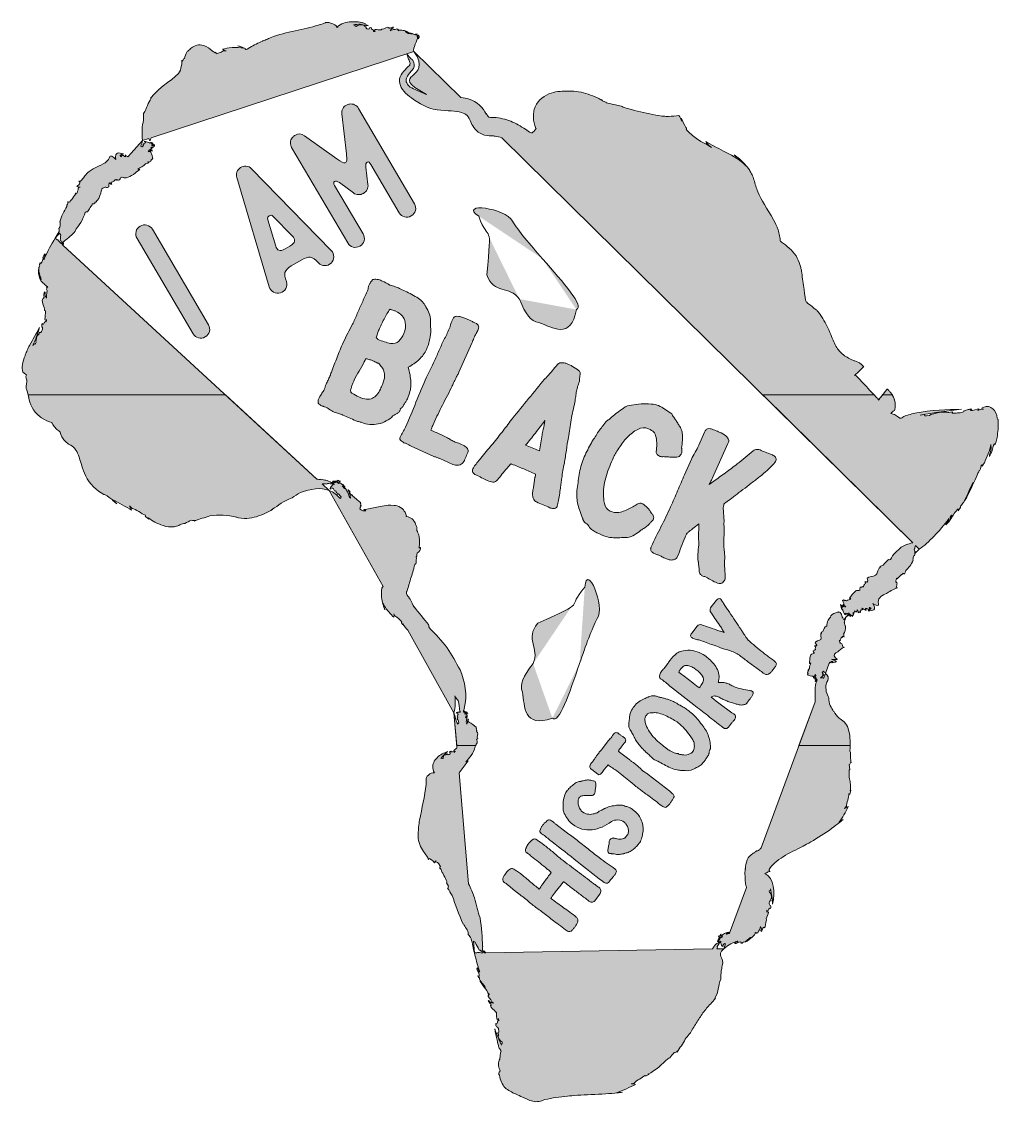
# Model space of a CAD drawing. Header units: inches. Extents: x 131 to 948, y -992 to -88.
import ezdxf

# ---------------------------------------------------------------- set-up
doc = ezdxf.new("R2010")
doc.units = ezdxf.units.IN
doc.header["$MEASUREMENT"] = 0
doc.layers.add('Layer 1', color=7, linetype='Continuous')

# ---------------------------------------------------------------- blocks, each defined once
blk = doc.blocks.new('block 3')
at = {"layer": 'Layer 1', "true_color": 0x1f9d48}
h = blk.add_hatch(color=114, dxfattribs=at)
h.dxf.hatch_style = 2
edge = h.paths.add_edge_path()
edge.add_spline(control_points=[(368, -183.75), (368, -183.75), (394.92, -203.07), (394.92, -203.07), (398.45, -205.73), (400.82, -206.82), (402.04, -206.34), (402.68, -206.07), (403.08, -205.32), (403.22, -204.08), (403.36, -202.85), (403.26, -201.06), (402.93, -198.72), (402.93, -198.72), (399.14, -165.46), (399.14, -165.46), (398.95, -163.95), (399.2, -162.51), (399.89, -161.12), (400.58, -159.74), (401.59, -158.71), (402.93, -158.04), (403.83, -157.62), (404.67, -157.37), (405.42, -157.27), (406.96, -156.95), (408.42, -157.13), (409.8, -157.81), (411.19, -158.5), (412.26, -159.49), (413.01, -160.77), (413.01, -160.77), (459.87, -240.57), (459.87, -240.57), (460.93, -242.37), (461.2, -244.26), (460.69, -246.24), (460.17, -248.21), (459.02, -249.73), (457.22, -250.78), (455.41, -251.84), (453.53, -252.12), (451.55, -251.6), (449.58, -251.09), (448.06, -249.93), (447, -248.13), (447, -248.13), (423.27, -207.71), (423.27, -207.71), (422.34, -205.95), (421.37, -205.31), (420.33, -205.81), (419.29, -206.3), (418.95, -207.72), (419.28, -210.06), (419.28, -210.06), (420.99, -224.46), (420.99, -224.46), (421.18, -225.97), (420.92, -227.39), (420.2, -228.73), (419.49, -230.07), (418.49, -231.12), (417.2, -231.87), (415.92, -232.63), (414.51, -232.99), (412.99, -232.96), (411.48, -232.93), (410.11, -232.47), (408.89, -231.57), (408.89, -231.57), (397.06, -222.93), (397.06, -222.93), (395.34, -221.75), (394, -221.44), (393.06, -222), (392.16, -222.64), (392.17, -223.73), (393.07, -225.27), (393.07, -225.27), (416.88, -265.81), (416.88, -265.81), (417.94, -267.62), (418.21, -269.51), (417.7, -271.48), (417.19, -273.46), (416.03, -274.97), (414.23, -276.03), (412.43, -277.09), (410.54, -277.36), (408.56, -276.85), (406.59, -276.33), (405.07, -275.18), (404.01, -273.37), (404.01, -273.37), (357.15, -193.58), (357.15, -193.58), (356.4, -192.29), (356.06, -190.87), (356.13, -189.33), (356.2, -187.79), (356.72, -186.45), (357.67, -185.31), (358.2, -184.65), (358.83, -184.05), (359.56, -183.51), (359.64, -183.46), (359.73, -183.41), (359.81, -183.36), (362.65, -181.7), (365.37, -181.83), (368, -183.75)], knot_values=[0, 0, 0, 0, 1, 1, 1, 2, 2, 2, 3, 3, 3, 4, 4, 4, 5, 5, 5, 6, 6, 6, 7, 7, 7, 8, 8, 8, 9, 9, 9, 10, 10, 10, 11, 11, 11, 12, 12, 12, 13, 13, 13, 14, 14, 14, 15, 15, 15, 16, 16, 16, 17, 17, 17, 18, 18, 18, 19, 19, 19, 20, 20, 20, 21, 21, 21, 22, 22, 22, 23, 23, 23, 24, 24, 24, 25, 25, 25, 26, 26, 26, 27, 27, 27, 28, 28, 28, 29, 29, 29, 30, 30, 30, 31, 31, 31, 32, 32, 32, 33, 33, 33, 34, 34, 34, 35, 35, 35, 36, 36, 36, 37, 37, 37, 37], degree=3, periodic=1)
h = blk.add_hatch(color=114, dxfattribs=at)
h.dxf.hatch_style = 2
edge = h.paths.add_edge_path()
edge.add_spline(control_points=[(318.74, -209.21), (320.75, -209.3), (322.39, -210.01), (323.63, -211.36), (323.63, -211.36), (390.26, -279.72), (390.26, -279.72), (391.69, -281.18), (392.41, -282.93), (392.38, -284.96), (392.37, -286.99), (391.61, -288.74), (390.1, -290.2), (388.59, -291.66), (386.82, -292.38), (384.79, -292.36), (382.76, -292.34), (381, -291.56), (379.51, -290.01), (376.96, -287.24), (374.67, -285.7), (372.64, -285.39), (370.76, -285.11), (368.43, -285.79), (365.69, -287.4), (365.69, -287.4), (356.81, -292.61), (356.81, -292.61), (353.89, -294.32), (352.14, -296.16), (351.56, -298.12), (351.05, -299.8), (351.44, -302.34), (352.74, -305.73), (353.37, -307.78), (353.18, -309.71), (352.16, -311.52), (351.15, -313.33), (349.66, -314.52), (347.69, -315.1), (345.72, -315.68), (343.84, -315.49), (342.06, -314.51), (340.28, -313.54), (339.06, -312.1), (338.39, -310.18), (338.39, -310.18), (311.15, -218.69), (311.15, -218.69), (310.73, -217.2), (310.81, -215.66), (311.37, -214.06), (312.02, -212.41), (313, -211.14), (314.32, -210.24), (315.7, -209.44), (317.17, -209.1), (318.74, -209.21)], knot_values=[0, 0, 0, 0, 1, 1, 1, 2, 2, 2, 3, 3, 3, 4, 4, 4, 5, 5, 5, 6, 6, 6, 7, 7, 7, 8, 8, 8, 9, 9, 9, 10, 10, 10, 11, 11, 11, 12, 12, 12, 13, 13, 13, 14, 14, 14, 15, 15, 15, 16, 16, 16, 17, 17, 17, 18, 18, 18, 19, 19, 19, 19], degree=3, periodic=1)
edge = h.paths.add_edge_path()
edge.add_spline(control_points=[(337.11, -253.46), (337.21, -253.64), (337.24, -253.79), (337.21, -253.93), (337.21, -253.93), (343.78, -276.03), (343.78, -276.03), (344.4, -277.86), (345.26, -279.03), (346.36, -279.53), (347.69, -280.03), (349.51, -279.59), (351.82, -278.23), (351.82, -278.23), (355.69, -275.96), (355.69, -275.96), (357.92, -274.65), (359.2, -273.29), (359.53, -271.89), (359.85, -270.49), (359.23, -269.03), (357.66, -267.53), (357.66, -267.53), (341.71, -251.28), (341.71, -251.28), (341.67, -251.2), (341.59, -251.07), (341.49, -250.89), (340.54, -250.07), (339.51, -249.98), (338.39, -250.63), (337.28, -251.29), (336.85, -252.23), (337.11, -253.46)], knot_values=[0, 0, 0, 0, 1, 1, 1, 2, 2, 2, 3, 3, 3, 4, 4, 4, 5, 5, 5, 6, 6, 6, 7, 7, 7, 8, 8, 8, 9, 9, 9, 10, 10, 10, 11, 11, 11, 11], degree=3, periodic=1)
h = blk.add_hatch(color=114, dxfattribs=at)
h.dxf.hatch_style = 2
edge = h.paths.add_edge_path()
edge.add_spline(control_points=[(240.68, -261.97), (240.68, -261.97), (287.54, -341.77), (287.54, -341.77), (288.6, -343.57), (288.87, -345.46), (288.36, -347.44), (287.84, -349.41), (286.68, -350.93), (284.89, -351.98), (283.08, -353.04), (281.19, -353.32), (279.21, -352.8), (277.24, -352.29), (275.73, -351.13), (274.67, -349.33), (274.67, -349.33), (227.81, -269.53), (227.81, -269.53), (226.75, -267.73), (226.48, -265.84), (226.99, -263.87), (227.51, -261.89), (228.66, -260.38), (230.47, -259.32), (232.27, -258.26), (234.16, -257.99), (236.13, -258.5), (238.11, -259.02), (239.62, -260.17), (240.68, -261.97)], knot_values=[0, 0, 0, 0, 1, 1, 1, 2, 2, 2, 3, 3, 3, 4, 4, 4, 5, 5, 5, 6, 6, 6, 7, 7, 7, 8, 8, 8, 9, 9, 9, 10, 10, 10, 10], degree=3, periodic=1)
at = {"layer": 'Layer 1', "lineweight": 0}
for points, knots in [([(368, -183.75), (368, -183.75), (394.92, -203.07), (394.92, -203.07), (398.45, -205.73), (400.82, -206.82), (402.04, -206.34), (402.68, -206.07), (403.08, -205.32), (403.22, -204.08), (403.36, -202.85), (403.26, -201.06), (402.93, -198.72), (402.93, -198.72), (399.14, -165.46), (399.14, -165.46), (398.95, -163.95), (399.2, -162.51), (399.89, -161.12), (400.58, -159.74), (401.59, -158.71), (402.93, -158.04), (403.83, -157.62), (404.67, -157.37), (405.42, -157.27), (406.96, -156.95), (408.42, -157.13), (409.8, -157.81), (411.19, -158.5), (412.26, -159.49), (413.01, -160.77), (413.01, -160.77), (459.87, -240.57), (459.87, -240.57), (460.93, -242.37), (461.2, -244.26), (460.69, -246.24), (460.17, -248.21), (459.02, -249.73), (457.22, -250.78), (455.41, -251.84), (453.53, -252.12), (451.55, -251.6), (449.58, -251.09), (448.06, -249.93), (447, -248.13), (447, -248.13), (423.27, -207.71), (423.27, -207.71), (422.34, -205.95), (421.37, -205.31), (420.33, -205.81), (419.29, -206.3), (418.95, -207.72), (419.28, -210.06), (419.28, -210.06), (420.99, -224.46), (420.99, -224.46), (421.18, -225.97), (420.92, -227.39), (420.2, -228.73), (419.49, -230.07), (418.49, -231.12), (417.2, -231.87), (415.92, -232.63), (414.51, -232.99), (412.99, -232.96), (411.48, -232.93), (410.11, -232.47), (408.89, -231.57), (408.89, -231.57), (397.06, -222.93), (397.06, -222.93), (395.34, -221.75), (394, -221.44), (393.06, -222), (392.16, -222.64), (392.17, -223.73), (393.07, -225.27), (393.07, -225.27), (416.88, -265.81), (416.88, -265.81), (417.94, -267.62), (418.21, -269.51), (417.7, -271.48), (417.19, -273.46), (416.03, -274.97), (414.23, -276.03), (412.43, -277.09), (410.54, -277.36), (408.56, -276.85), (406.59, -276.33), (405.07, -275.18), (404.01, -273.37), (404.01, -273.37), (357.15, -193.58), (357.15, -193.58), (356.4, -192.29), (356.06, -190.87), (356.13, -189.33), (356.2, -187.79), (356.72, -186.45), (357.67, -185.31), (358.2, -184.65), (358.83, -184.05), (359.56, -183.51), (359.64, -183.46), (359.73, -183.41), (359.81, -183.36), (362.65, -181.7), (365.37, -181.83), (368, -183.75)], [0, 0, 0, 0, 1, 1, 1, 2, 2, 2, 3, 3, 3, 4, 4, 4, 5, 5, 5, 6, 6, 6, 7, 7, 7, 8, 8, 8, 9, 9, 9, 10, 10, 10, 11, 11, 11, 12, 12, 12, 13, 13, 13, 14, 14, 14, 15, 15, 15, 16, 16, 16, 17, 17, 17, 18, 18, 18, 19, 19, 19, 20, 20, 20, 21, 21, 21, 22, 22, 22, 23, 23, 23, 24, 24, 24, 25, 25, 25, 26, 26, 26, 27, 27, 27, 28, 28, 28, 29, 29, 29, 30, 30, 30, 31, 31, 31, 32, 32, 32, 33, 33, 33, 34, 34, 34, 35, 35, 35, 36, 36, 36, 37, 37, 37, 37]), ([(318.74, -209.21), (320.75, -209.3), (322.39, -210.01), (323.63, -211.36), (323.63, -211.36), (390.26, -279.72), (390.26, -279.72), (391.69, -281.18), (392.41, -282.93), (392.38, -284.96), (392.37, -286.99), (391.61, -288.74), (390.1, -290.2), (388.59, -291.66), (386.82, -292.38), (384.79, -292.36), (382.76, -292.34), (381, -291.56), (379.51, -290.01), (376.96, -287.24), (374.67, -285.7), (372.64, -285.39), (370.76, -285.11), (368.43, -285.79), (365.69, -287.4), (365.69, -287.4), (356.81, -292.61), (356.81, -292.61), (353.89, -294.32), (352.14, -296.16), (351.56, -298.12), (351.05, -299.8), (351.44, -302.34), (352.74, -305.73), (353.37, -307.78), (353.18, -309.71), (352.16, -311.52), (351.15, -313.33), (349.66, -314.52), (347.69, -315.1), (345.72, -315.68), (343.84, -315.49), (342.06, -314.51), (340.28, -313.54), (339.06, -312.1), (338.39, -310.18), (338.39, -310.18), (311.15, -218.69), (311.15, -218.69), (310.73, -217.2), (310.81, -215.66), (311.37, -214.06), (312.02, -212.41), (313, -211.14), (314.32, -210.24), (315.7, -209.44), (317.17, -209.1), (318.74, -209.21)], [0, 0, 0, 0, 1, 1, 1, 2, 2, 2, 3, 3, 3, 4, 4, 4, 5, 5, 5, 6, 6, 6, 7, 7, 7, 8, 8, 8, 9, 9, 9, 10, 10, 10, 11, 11, 11, 12, 12, 12, 13, 13, 13, 14, 14, 14, 15, 15, 15, 16, 16, 16, 17, 17, 17, 18, 18, 18, 19, 19, 19, 19]), ([(337.11, -253.46), (337.21, -253.64), (337.24, -253.79), (337.21, -253.93), (337.21, -253.93), (343.78, -276.03), (343.78, -276.03), (344.4, -277.86), (345.26, -279.03), (346.36, -279.53), (347.69, -280.03), (349.51, -279.59), (351.82, -278.23), (351.82, -278.23), (355.69, -275.96), (355.69, -275.96), (357.92, -274.65), (359.2, -273.29), (359.53, -271.89), (359.85, -270.49), (359.23, -269.03), (357.66, -267.53), (357.66, -267.53), (341.71, -251.28), (341.71, -251.28), (341.67, -251.2), (341.59, -251.07), (341.49, -250.89), (340.54, -250.07), (339.51, -249.98), (338.39, -250.63), (337.28, -251.29), (336.85, -252.23), (337.11, -253.46)], [0, 0, 0, 0, 1, 1, 1, 2, 2, 2, 3, 3, 3, 4, 4, 4, 5, 5, 5, 6, 6, 6, 7, 7, 7, 8, 8, 8, 9, 9, 9, 10, 10, 10, 11, 11, 11, 11]), ([(240.68, -261.97), (240.68, -261.97), (287.54, -341.77), (287.54, -341.77), (288.6, -343.57), (288.87, -345.46), (288.36, -347.44), (287.84, -349.41), (286.68, -350.93), (284.89, -351.98), (283.08, -353.04), (281.19, -353.32), (279.21, -352.8), (277.24, -352.29), (275.73, -351.13), (274.67, -349.33), (274.67, -349.33), (227.81, -269.53), (227.81, -269.53), (226.75, -267.73), (226.48, -265.84), (226.99, -263.87), (227.51, -261.89), (228.66, -260.38), (230.47, -259.32), (232.27, -258.26), (234.16, -257.99), (236.13, -258.5), (238.11, -259.02), (239.62, -260.17), (240.68, -261.97)], [0, 0, 0, 0, 1, 1, 1, 2, 2, 2, 3, 3, 3, 4, 4, 4, 5, 5, 5, 6, 6, 6, 7, 7, 7, 8, 8, 8, 9, 9, 9, 10, 10, 10, 10])]:
    blk.add_open_spline(points, degree=3, knots=knots, dxfattribs=at)
blk = doc.blocks.new('block 4')
at = {"layer": 'Layer 1', "true_color": 0x1f9d48}
h = blk.add_hatch(color=114, dxfattribs=at)
h.dxf.hatch_style = 2
edge = h.paths.add_edge_path()
edge.add_spline(control_points=[(238.96, -187.09), (239.38, -186.34), (239.54, -185.81), (239.62, -185.38), (239.62, -185.38), (459.45, -113.1), (459.45, -113.1), (457.92, -110.6), (462.59, -103.82), (462.52, -101.08), (463.35, -100.54), (462.46, -102.74), (463.14, -102.61), (463.86, -101.84), (464.17, -100.63), (463.64, -99.74), (463.64, -99.74), (463.56, -100.02), (463.56, -100.02), (463.13, -98.87), (460.91, -99.54), (460.85, -99.23), (461.47, -98.9), (461.45, -98.71), (462.09, -98.58), (461.79, -98.6), (461.47, -98.61), (461.15, -98.6), (460.87, -98.7), (460.59, -98.81), (460.8, -98.88), (459.95, -99.16), (459.61, -99), (459.45, -98.7), (459.56, -98.58), (458.79, -98.6), (457.65, -98.49), (457.07, -98.46), (456.48, -98.27), (455.84, -98.26), (454.96, -98.53), (454.96, -98.15), (454.5, -98.03), (454.5, -98.03), (454.58, -98.15), (454.58, -98.15), (453.44, -97.34), (452.72, -96.93), (452.8, -96.94), (452.42, -96.74), (452.26, -96.44), (452.06, -96.18), (452.82, -96.48), (453.89, -97.01), (454.83, -98), (454.83, -98), (454.73, -97.86), (454.73, -97.86), (455.14, -98.03), (455.15, -98.38), (455.98, -98.13), (456.55, -98.19), (457.04, -98.38), (457.48, -98.42), (458.33, -98.54), (458.78, -98.52), (458.44, -98.47), (458.39, -98.35), (457.92, -98.22), (457.21, -98.01), (456.82, -97.97), (456.53, -97.6), (455.9, -97.88), (455.4, -97.98), (455.38, -97.73), (455.05, -97.6), (455.05, -97.6), (455.18, -97.79), (455.18, -97.79), (453.82, -96.36), (451.86, -95.48), (450.41, -95.57), (448.98, -95.38), (447.99, -95.66), (447.82, -95.29), (447.16, -95.25), (446.41, -95.48), (446.58, -95.93), (445.51, -95.76), (446.86, -94.98), (446.07, -94.58), (446.05, -94.66), (446.14, -94.82), (445.89, -94.82), (445.89, -94.82), (445.08, -94.26), (445.08, -94.26), (443.48, -95.17), (440.92, -94.64), (439.43, -95.98), (439.8, -95.36), (440.18, -94.36), (441.21, -93.67), (441.21, -93.67), (441.45, -93.88), (441.45, -93.88), (441.58, -93.7), (442.48, -93.37), (442.39, -92.91), (441.23, -92.76), (440.35, -93.06), (439.32, -93.73), (439.08, -93.65), (438.82, -93.57), (438.64, -93.48), (438.64, -93.48), (438.69, -93.66), (438.69, -93.66), (438.28, -93.44), (438.3, -93.39), (438.39, -93.17), (438.4, -93.13), (438.42, -93.09), (438.44, -93.05), (437.47, -91.8), (434.58, -94.84), (432.62, -94.54), (432.14, -94.86), (432.63, -94.79), (432.02, -95.2), (430.04, -95.08), (428.7, -94.91), (426.78, -94.93), (426.29, -95.63), (426.28, -95.88), (427.11, -96.39), (427.11, -96.39), (425.66, -96.43), (425.66, -96.43), (426.64, -94.65), (422.87, -95.26), (424.03, -93.45), (423.6, -93.12), (422.85, -93.13), (422.15, -93.47), (422.11, -93.89), (422.04, -94.56), (421.17, -94.58), (419.99, -94.04), (420.19, -94.32), (419.35, -93.71), (419.18, -93.16), (419.49, -92.98), (419.47, -92.55), (418.06, -93.08), (418.99, -91.48), (416.51, -91.05), (415.39, -90.55), (411.09, -91.39), (411.51, -92.21), (410.06, -92.31), (410, -91.63), (410.07, -90.86), (410.07, -90.86), (408.9, -90.88), (408.9, -90.88), (409.9, -90.78), (410.89, -90.68), (411.91, -90.58), (413.72, -90.38), (415.45, -90.31), (416.66, -90.79), (416.66, -90.79), (418.48, -91.24), (418.48, -91.24), (418.48, -91.24), (419.38, -91.41), (419.38, -91.41), (419.92, -91.61), (420.78, -91.57), (421.49, -91.68), (420.68, -91.28), (419.79, -90.99), (419.25, -90.52), (418.85, -90.28), (418.85, -90.18), (418.16, -89.88), (417.35, -89.54), (416.55, -89.22), (415.78, -88.91), (414.41, -88.28), (410.84, -88.64), (410.36, -88.42), (409.25, -88.34), (408.15, -88.3), (407.04, -88.31), (402.7, -88.41), (398.45, -89.55), (395.13, -93.08), (394.28, -89.51), (385.3, -88.23), (385.1, -89.15), (383.22, -89.94), (381.37, -90.55), (379.41, -91.18), (367.28, -94.87), (353.21, -96.33), (339.29, -101.75), (338.31, -102.08), (337.22, -102.64), (335.93, -103.21), (335.29, -103.5), (334.61, -103.82), (333.91, -104.14), (332.77, -104.69), (333.68, -104.19), (332.76, -104.57), (329.36, -105.87), (325.48, -107.89), (322.21, -109.89), (318.17, -112.41), (319.27, -111.4), (318.65, -111.41), (318.51, -111.31), (318.42, -111.16), (318.38, -111.02), (318.38, -111.02), (318.35, -110.82), (318.35, -110.82), (318.48, -110.83), (318.15, -110.68), (317.78, -110.51), (317.78, -110.51), (316.87, -110.08), (316.87, -110.08), (315.63, -109.45), (313.92, -108.9), (312.18, -108.41), (315, -109.39), (315.08, -109.4), (317.25, -110.53), (314.45, -109.88), (310.38, -109.58), (307.34, -109.85), (304.1, -110.07), (301.36, -110.79), (299.29, -111.35), (300.12, -111.77), (300.25, -112.24), (302.36, -112.76), (302.36, -112.76), (299.95, -112.66), (299.95, -112.66), (299.02, -113.52), (297.49, -114.1), (296.39, -114.43), (295.19, -114.77), (294.52, -114.88), (294, -115.1), (294.32, -114.34), (293.64, -114.12), (293.16, -113.77), (293.16, -113.77), (293.21, -114.34), (293.21, -114.34), (292.64, -114.08), (292.19, -113.81), (291.55, -113.34), (291.25, -113.17), (290.9, -112.9), (290.53, -112.56), (290.53, -112.56), (288.89, -111.17), (288.89, -111.17), (287.27, -109.81), (284.85, -107.92), (280.75, -107.66), (276.52, -107.46), (273.28, -109.92), (271.9, -111.47), (270.99, -112.43), (270.36, -112.89), (269.78, -113.2), (268.56, -115.41), (267.98, -117.34), (267.49, -119.2), (266.59, -118.43), (265.19, -123.36), (265.36, -120.6), (265.17, -125.93), (264.57, -125.98), (264.24, -128.89), (260.3, -135.99), (247.52, -141.63), (239.14, -152.29), (239.14, -152.29), (239.65, -152.35), (239.65, -152.35), (236.82, -156.18), (236, -160.46), (233.35, -165.07), (233.26, -166.17), (233.17, -167.22), (233.08, -168.26), (233.08, -168.26), (233.2, -170.72), (233.2, -170.72), (232.03, -175.42), (231.62, -181), (232.32, -187.78), (232.32, -187.78), (237.7, -186.01), (237.7, -186.01), (238.16, -186.95), (238.52, -188.37), (238.96, -187.09)], knot_values=[0, 0, 0, 0, 1, 1, 1, 2, 2, 2, 3, 3, 3, 4, 4, 4, 5, 5, 5, 6, 6, 6, 7, 7, 7, 8, 8, 8, 9, 9, 9, 10, 10, 10, 11, 11, 11, 12, 12, 12, 13, 13, 13, 14, 14, 14, 15, 15, 15, 16, 16, 16, 17, 17, 17, 18, 18, 18, 19, 19, 19, 20, 20, 20, 21, 21, 21, 22, 22, 22, 23, 23, 23, 24, 24, 24, 25, 25, 25, 26, 26, 26, 27, 27, 27, 28, 28, 28, 29, 29, 29, 30, 30, 30, 31, 31, 31, 32, 32, 32, 33, 33, 33, 34, 34, 34, 35, 35, 35, 36, 36, 36, 37, 37, 37, 38, 38, 38, 39, 39, 39, 40, 40, 40, 41, 41, 41, 42, 42, 42, 43, 43, 43, 44, 44, 44, 45, 45, 45, 46, 46, 46, 47, 47, 47, 48, 48, 48, 49, 49, 49, 50, 50, 50, 51, 51, 51, 52, 52, 52, 53, 53, 53, 54, 54, 54, 55, 55, 55, 56, 56, 56, 57, 57, 57, 58, 58, 58, 59, 59, 59, 60, 60, 60, 61, 61, 61, 62, 62, 62, 63, 63, 63, 64, 64, 64, 65, 65, 65, 66, 66, 66, 67, 67, 67, 68, 68, 68, 69, 69, 69, 70, 70, 70, 71, 71, 71, 72, 72, 72, 73, 73, 73, 74, 74, 74, 75, 75, 75, 76, 76, 76, 77, 77, 77, 78, 78, 78, 79, 79, 79, 80, 80, 80, 81, 81, 81, 82, 82, 82, 83, 83, 83, 84, 84, 84, 85, 85, 85, 86, 86, 86, 87, 87, 87, 88, 88, 88, 89, 89, 89, 90, 90, 90, 91, 91, 91, 92, 92, 92, 93, 93, 93, 94, 94, 94, 95, 95, 95, 96, 96, 96, 97, 97, 97, 98, 98, 98, 99, 99, 99, 100, 100, 100, 101, 101, 101, 102, 102, 102, 103, 103, 103, 104, 104, 104, 105, 105, 105, 105], degree=3, periodic=1)
edge = h.paths.add_edge_path()
edge.add_spline(control_points=[(462.97, -99.73), (463.38, -100.65), (462.82, -100.5), (462.42, -100.57), (462.33, -100.36), (462.2, -100.19), (461.99, -100.08), (462.26, -99.86), (462.55, -99.71), (462.97, -99.73)], knot_values=[0, 0, 0, 0, 1, 1, 1, 2, 2, 2, 3, 3, 3, 3], degree=3, periodic=1)
h = blk.add_hatch(color=114, dxfattribs=at)
h.dxf.hatch_style = 2
edge = h.paths.add_edge_path()
edge.add_spline(control_points=[(948.19, -422.14), (947.85, -420.36), (948.04, -422.05), (947.36, -419.96), (947, -416.71), (945.94, -413.96), (943.74, -412.05), (942.6, -411.19), (941.34, -410.5), (939.9, -410.14), (938.49, -409.75), (937.75, -410.57), (936.13, -410.65), (933.83, -411.74), (933.73, -412.17), (935.89, -412.27), (934.34, -412.66), (932.93, -412.72), (931.1, -413.59), (933.62, -411.53), (931.24, -412.15), (928.54, -413.01), (925.93, -413.66), (923.09, -413.87), (925.96, -412.27), (925.5, -412.31), (924.87, -412.4), (924.26, -412.52), (923.85, -412.57), (923.39, -412.67), (922.9, -412.79), (921.89, -412.99), (920.75, -413.3), (919.67, -413.68), (919.54, -414.13), (919.35, -414.88), (916.45, -415.43), (912.33, -415.68), (913.29, -415.65), (909.84, -415.74), (908.95, -415.36), (910.16, -414.94), (909.94, -414.54), (904.8, -416.07), (905.19, -414.14), (900.18, -415.01), (897.06, -415.64), (890.71, -416.72), (890.7, -417.68), (886.33, -418.4), (886.18, -417.75), (886.49, -416.92), (886.49, -416.92), (882.83, -417.52), (882.83, -417.52), (894.59, -415.07), (906.45, -414.16), (917.45, -412.29), (905.65, -413.2), (892.48, -412.91), (878.55, -415.74), (875.29, -416.41), (870.57, -417.8), (868.32, -419.02), (867.47, -419.47), (867.61, -419.63), (867.02, -419.8), (866.8, -419.86), (866.56, -419.88), (866.28, -419.88), (866.28, -419.88), (865.82, -419.86), (865.82, -419.86), (865.82, -419.86), (864.64, -419.16), (864.64, -419.16), (863.58, -418.44), (862.5, -417.71), (861.37, -416.95), (860.39, -416.36), (860.23, -416.68), (859.49, -416.43), (859.49, -416.43), (858.23, -416.16), (858.23, -416.16), (858.99, -415.67), (859.18, -414.85), (860.3, -414.19), (860.3, -414.19), (860.98, -413.79), (860.98, -413.79), (861.21, -413.52), (861.31, -413.99), (861.68, -412.7), (862.22, -410.44), (862.22, -407.37), (861.41, -404.79), (860.65, -402.2), (859.39, -400.19), (858.25, -398.73), (857.61, -397.85), (857.12, -397.38), (856.56, -396.78), (856.56, -396.78), (855.72, -395.94), (855.72, -395.94), (855.72, -395.94), (855.51, -395.73), (855.51, -395.73), (855.51, -395.73), (855.45, -395.68), (855.45, -395.68), (855.45, -395.68), (855.43, -395.65), (855.43, -395.65), (855.43, -395.65), (855.41, -395.64), (855.41, -395.64), (850.47, -401.69), (848.45, -404.16), (847.79, -404.97), (847.79, -404.97), (847.78, -404.97), (847.78, -404.97), (848.37, -404.25), (849.61, -402.73), (848.18, -404.47), (848.18, -404.47), (848.13, -404.42), (848.13, -404.42), (848.13, -404.42), (847.93, -404.2), (847.93, -404.2), (847.37, -403.62), (846.84, -403.05), (846.33, -402.51), (845.27, -401.39), (844.31, -400.37), (843.49, -399.5), (841.95, -397.87), (841.18, -397.05), (840.62, -396.46), (836.98, -392.59), (833.44, -388.84), (829.94, -385.13), (829.94, -385.13), (828.87, -383.99), (828.87, -383.99), (828.87, -383.99), (828.6, -383.71), (828.6, -383.71), (828.6, -383.71), (828.57, -383.68), (828.57, -383.68), (828.57, -383.68), (828.55, -383.66), (828.55, -383.66), (828.31, -383.88), (828.16, -384.02), (827.98, -384.19), (827.98, -384.19), (827.98, -384.19), (827.97, -384.19), (830.46, -381.85), (836.7, -376), (835.66, -376.96), (835.66, -376.96), (835.53, -376.83), (835.53, -376.83), (835.53, -376.83), (835.26, -376.57), (835.26, -376.57), (835.26, -376.57), (834.22, -375.56), (834.22, -375.56), (833.51, -374.96), (832.95, -374.18), (832.14, -373.73), (832.14, -373.73), (829.57, -372.62), (829.57, -372.62), (829.57, -372.62), (828.36, -372.1), (828.36, -372.1), (828.36, -372.1), (827.72, -371.85), (827.72, -371.85), (827.72, -371.85), (826.43, -371.35), (826.43, -371.35), (825.58, -371.02), (824.85, -370.59), (824.04, -370.21), (820.85, -368.67), (818.11, -366.82), (816.01, -364.57), (813.86, -362.34), (812.21, -359.64), (810.61, -355.99), (809, -352.37), (807.4, -347.88), (805.14, -343.31), (804, -341.04), (802.78, -338.73), (801.35, -336.53), (800.67, -335.4), (799.93, -334.31), (799.14, -333.27), (799.14, -333.27), (797.71, -331.32), (797.71, -331.32), (797.19, -330.53), (796.57, -329.79), (795.76, -329.27), (791.1, -325.5), (787.26, -322.8), (787.4, -322.21), (787.13, -322.04), (786.23, -316.64), (785.71, -312.32), (785.08, -307.68), (784.46, -303.02), (783.83, -298.34), (783.71, -297.63), (783.68, -297.12), (783.49, -296.15), (783.27, -295.16), (783.04, -294.13), (782.81, -293.05), (782.21, -290.88), (781.35, -288.53), (780.07, -286.1), (777.57, -281.22), (772.77, -276.6), (768.48, -273.82), (768.48, -273.82), (766.97, -272.81), (766.97, -272.81), (766.45, -272.47), (766.66, -272.59), (766.47, -272.45), (766.3, -272.32), (766.18, -272.21), (766.05, -272.07), (765.74, -271.82), (765.75, -271.41), (765.83, -271.04), (765.83, -271.04), (765.8, -270.83), (765.86, -271.03), (765.86, -271.03), (765.72, -269.82), (765.72, -269.82), (765.63, -268.97), (765.51, -268.12), (765.3, -267.3), (764.93, -265.64), (764.53, -263.98), (763.97, -262.47), (762.93, -259.31), (761.57, -256.63), (760.23, -254.07), (754.67, -244.28), (749.84, -237.51), (747.18, -230.6), (746.42, -228.93), (745.94, -227.24), (745.35, -225.68), (744.82, -223.89), (744.31, -222.17), (743.83, -220.54), (743.35, -219.1), (742.9, -217.66), (742.32, -216.36), (741.62, -215.12), (740.94, -213.92), (740.28, -212.76), (738.91, -210.39), (737.46, -209.04), (736.18, -207.4), (734.68, -205.8), (733.19, -204.48), (731.66, -203.08), (731.66, -203.08), (727.22, -199.62), (727.22, -199.62), (732.04, -203.58), (732.11, -203.29), (737.02, -208.78), (730.15, -202.15), (723.95, -199.43), (718.47, -196.49), (712.97, -193.7), (708.01, -191.26), (703.53, -188.59), (704.71, -190.06), (704.76, -190.62), (708.2, -193.65), (708.2, -193.65), (703.73, -190.41), (703.73, -190.41), (701.3, -189.66), (697.75, -187.64), (694.63, -185.24), (691.53, -182.82), (688.76, -180.09), (687.16, -178.26), (687.77, -178.45), (687.56, -177.74), (686.96, -176.66), (685.83, -174.93), (684.32, -171.63), (682.82, -168.86), (682.82, -168.86), (683.67, -171.5), (683.67, -171.5), (682.82, -169.96), (682.04, -168.21), (681.04, -166.71), (678.29, -167.06), (675.41, -167.34), (672.48, -167.57), (671.91, -167.59), (670.79, -167.55), (670.45, -167.51), (670.45, -167.51), (669.29, -167.45), (669.29, -167.45), (669.29, -167.45), (666.85, -167.19), (666.85, -167.19), (663.54, -166.8), (660.07, -166.19), (656.61, -165.47), (649.69, -164.03), (642.87, -162.27), (636.87, -160.58), (635.05, -160.08), (633.77, -159.42), (633.02, -158.93), (633.02, -158.93), (620.2, -156.11), (620.2, -156.11), (620.51, -155.92), (620.02, -155.6), (619.19, -155.24), (618.44, -154.91), (616.91, -154.43), (616.85, -154.32), (616.26, -153.97), (616, -153.66), (616.48, -153.65), (616.41, -153.63), (616.34, -153.61), (616.26, -153.59), (616.12, -153.54), (616.14, -153.58), (615.87, -153.46), (615.87, -153.46), (614.91, -152.98), (614.91, -152.98), (613.64, -152.29), (612.32, -151.8), (611.03, -151.24), (608.46, -150.07), (605.82, -149.21), (603.19, -148.39), (597.94, -146.79), (592.47, -145.96), (587.07, -146.42), (582.35, -146.36), (577.42, -146.64), (572.26, -148.74), (566.94, -150.8), (561.64, -155.59), (560.1, -161.66), (559.71, -163.15), (559.56, -164.73), (559.37, -166.27), (559.2, -167.85), (559.47, -169.05), (559.57, -170.62), (559.6, -172.14), (560.1, -173.8), (560.59, -175.03), (560.59, -175.03), (561.47, -177.5), (561.47, -177.5), (561.54, -177.65), (561.54, -177.73), (561.55, -177.79), (561.51, -177.86), (561.5, -177.9), (561.43, -178), (560.48, -179.22), (559.34, -180.63), (558.69, -181.01), (557.9, -181.4), (558.57, -181.41), (557.81, -181.31), (557.06, -181.15), (555.5, -180.25), (553.87, -179.13), (550.7, -176.88), (546.12, -173.86), (542, -172.24), (537.79, -170.4), (533.1, -168.98), (528.26, -168.53), (525.93, -168.31), (523.32, -168.37), (522.44, -168.24), (522.04, -168.12), (522.2, -168.35), (521.95, -168.14), (521.71, -167.99), (521.26, -167.32), (520.9, -166.7), (520.9, -166.7), (519.95, -164.91), (519.95, -164.91), (519.95, -164.91), (519.99, -165.9), (519.99, -165.9), (517.31, -160.2), (511.93, -154.97), (505.6, -153.09), (503.35, -152.42), (501.07, -152.05), (498.76, -151.83), (498.76, -151.83), (459.45, -113.1), (459.45, -113.1), (476.92, -137.97), (435.16, -130.46), (469.97, -149.19), (464.41, -147.16), (459.43, -144.4), (456.39, -143.2), (455.02, -142.13), (454.17, -140.81), (453.39, -139.57), (452.78, -138.21), (452.66, -136.68), (453.24, -135.57), (454.23, -133.3), (455.63, -131.72), (457.24, -129.66), (457.95, -128.72), (458.98, -127.5), (459.45, -126.65), (459.58, -126.02), (459.88, -125.46), (459.75, -124.8), (459.87, -123.61), (459.2, -121.94), (458.18, -119.87), (458.14, -120.52), (457.84, -120.36), (457.47, -119.87), (456.99, -119.36), (456.21, -118.47), (455.56, -117.65), (454.38, -116.12), (452.56, -114.25), (453.99, -116.94), (454.48, -118.51), (454.91, -119.6), (455.34, -120.48), (455.65, -121.32), (455.71, -121.84), (455.97, -122.39), (456.31, -122.99), (456.21, -123.3), (456.2, -123.67), (456.34, -124.17), (455.91, -124.22), (455.75, -124.3), (455.75, -124.3), (456.12, -124.39), (456.12, -124.39), (456.03, -124.43), (455.96, -124.47), (455.92, -124.51), (455.78, -124.64), (456.16, -124.39), (455.4, -125.09), (454.36, -126.1), (453.24, -127.09), (452.31, -128.16), (450.17, -130.31), (448.96, -132.29), (448, -134.41), (446.98, -136.46), (447.06, -139.5), (448.11, -141.74), (448.83, -144.14), (450.82, -146.02), (452.4, -148.1), (454.62, -149.8), (457, -151.77), (459.14, -153.31), (459.14, -153.31), (465.04, -156.96), (465.04, -156.96), (469.1, -159.63), (474.47, -161.43), (478.83, -162), (487.62, -163.19), (494.63, -162.71), (499.19, -164.13), (503.43, -165.72), (504.7, -166.9), (507.28, -172.95), (508.08, -174.61), (508.8, -176.16), (510.63, -178.3), (512.4, -180.52), (516.02, -182.59), (518.56, -183.15), (521.84, -183.85), (523.17, -183.66), (524.34, -183.76), (525.54, -183.8), (526.37, -183.87), (527.31, -183.99), (529.09, -184.22), (530.95, -184.76), (532.92, -185.49), (532.92, -185.49), (876.7, -524.24), (876.7, -524.24), (876.56, -524.26), (876.37, -524.24), (876.02, -524.08), (876.02, -524.08), (876.25, -524.35), (876.25, -524.35), (872.82, -524.98), (869.79, -526.18), (866.99, -527.73), (865.89, -529.73), (863.66, -530.63), (862.12, -532.23), (860.54, -534.03), (858.99, -536.18), (858.01, -538.17), (857.84, -538.73), (856.99, -538.26), (856.35, -538.15), (855.24, -539.74), (853.19, -541.01), (851.97, -542.83), (852, -542.81), (852.07, -542.79), (852.07, -542.79), (851.33, -543.65), (849.97, -543.39), (849.27, -544.27), (849.48, -544.5), (849.37, -544.63), (849.41, -544.8), (848.3, -543.89), (846.58, -551.34), (845.78, -551.02), (845.74, -551.15), (845.69, -551.28), (845.63, -551.39), (843.52, -552.54), (839.8, -552.18), (838.53, -553.82), (838.69, -554.62), (838.76, -555.39), (839.04, -556.19), (838.35, -556.02), (839.16, -556.9), (838.74, -557.1), (835.91, -555.88), (836.31, -557.19), (837.44, -557.48), (837.09, -558.4), (836.27, -558.86), (835.8, -559.54), (835.71, -559.94), (835.63, -560.36), (835.53, -560.83), (835.49, -561.23), (835.06, -561.07), (834.45, -560.73), (834.19, -561.62), (833.83, -560.96), (833.03, -561.41), (832.12, -560.89), (832.78, -564.09), (832.4, -564.08), (832.4, -564.08), (832.38, -563.88), (832.38, -563.88), (831.6, -564.52), (829.68, -563.77), (828.96, -564.48), (826.63, -566.13), (825.34, -569.03), (823.71, -570.56), (824.52, -571.23), (823.82, -570.03), (824.94, -570.87), (823.95, -571.86), (822.15, -572), (821.35, -572.66), (821.01, -572.64), (820.48, -572.42), (820.19, -572.24), (819.71, -572.16), (820.44, -572.69), (820.2, -572.74), (820.2, -572.74), (819.5, -572.11), (819.5, -572.11), (819.86, -572.86), (818.47, -571.66), (818.58, -572.12), (818.84, -572.41), (818.81, -572.51), (818.72, -572.54), (818.03, -571.8), (818.58, -572.74), (817.97, -572.06), (817.97, -572.06), (818.01, -572.12), (818.01, -572.12), (817.97, -572.13), (817.99, -572.2), (817.83, -572.11), (818.05, -572.39), (819.09, -575.17), (819.15, -575.6), (819.15, -575.6), (819, -575.5), (819, -575.5), (818.88, -575.62), (819.26, -576.27), (819.45, -576.36), (819.45, -576.36), (819.24, -576.44), (819.24, -576.44), (819.24, -576.44), (819.22, -576.37), (819.22, -576.37), (819.22, -576.37), (819.01, -576.45), (819.01, -576.45), (818.93, -576.4), (818.62, -576.04), (818.42, -575.64), (818.53, -576), (818.52, -576.24), (818.32, -576.16), (818.94, -576.48), (819.79, -576.95), (820.73, -577.53), (820.81, -577.9), (820.25, -577.64), (820.17, -577.83), (819.61, -577.41), (818.98, -577.18), (818.46, -576.98), (818.43, -577.06), (818.99, -578.04), (818.57, -577.71), (818.08, -577.1), (818.41, -577.83), (817.99, -577.43), (817.91, -577), (818.15, -577.07), (818.32, -577.02), (817.8, -576.27), (817.64, -576.7), (817.39, -576.55), (817.49, -576.82), (817.06, -576.73), (817.02, -577.05), (816.78, -576.53), (816.67, -576.51), (816.54, -576.47), (816.55, -576.54), (816.56, -576.61), (816.58, -576.68), (816.56, -576.61), (816.54, -576.54), (816.53, -576.47), (816.46, -576.45), (816.38, -576.42), (816.26, -576.3), (816.1, -576.27), (816.21, -576.62), (816.4, -576.86), (816.5, -577.05), (816.59, -577.15), (816.67, -577.23), (816.81, -578.12), (816.91, -579.07), (816.98, -579.05), (817.07, -579.11), (817.15, -579.26), (817.22, -579.42), (817.23, -579.46), (817.25, -579.5), (817.27, -579.55), (817.36, -579.76), (817.45, -579.97), (817.56, -580.02), (817.56, -580.02), (817.49, -579.79), (817.49, -579.79), (818.18, -579.64), (819.51, -584.68), (820.35, -584.51), (819.48, -583.71), (819.88, -583.43), (820.14, -583.12), (820.37, -583.44), (820.8, -583.84), (821.19, -583.95), (821.35, -583.75), (821.1, -583.52), (820.99, -583.25), (821.23, -583.4), (821.57, -583.46), (821.85, -583.99), (821.64, -583.28), (822.35, -584.22), (822.42, -583.89), (822.42, -583.51), (822.25, -583.63), (822.18, -583.27), (822.49, -583.19), (822.88, -583.03), (823.15, -583.01), (823.29, -583.16), (823.49, -583.35), (823.7, -583.56), (823.7, -583.56), (820.88, -586.16), (820.88, -586.16), (822.03, -585.53), (823.02, -584.92), (823.92, -584.31), (824.4, -584.94), (823.6, -584.71), (824.01, -585.49), (824.46, -585.89), (824.74, -585.69), (824.88, -585.39), (824.88, -585.39), (824.74, -585.29), (824.74, -585.29), (824.84, -585), (825.08, -584.5), (825.7, -584.9), (825.92, -585.3), (826.21, -585.51), (826.13, -585.71), (826.13, -585.71), (826.46, -585.57), (826.46, -585.57), (826.42, -585.43), (826.36, -585.29), (826.22, -585.26), (826.15, -584.89), (826.39, -584.95), (826.66, -585.09), (827.04, -585.46), (826.81, -582.35), (826.93, -582.64), (827.02, -582.56), (827.18, -582.63), (827.31, -582.67), (827.08, -583.33), (826.8, -585.18), (826.88, -584.91), (827.44, -585.15), (827.47, -581.28), (828.14, -581.85), (828.24, -581.7), (828.31, -581.47), (827.94, -581.16), (828.31, -581.11), (828.53, -581.88), (829, -582.04), (828.95, -581.99), (828.82, -581.88), (828.88, -581.85), (828.88, -581.85), (829.46, -582.12), (829.46, -582.12), (829.24, -581.26), (830.47, -581.42), (830.05, -580.38), (830.35, -580.84), (830.94, -581.57), (831.05, -582.14), (831.05, -582.14), (830.82, -582.01), (830.82, -582.01), (830.9, -582.14), (830.83, -582.46), (831.18, -582.78), (831.64, -582.76), (831.79, -582.5), (831.65, -581.93), (831.65, -581.93), (832.06, -582.06), (832.06, -582.06), (832.06, -582.06), (831.91, -581.94), (831.91, -581.94), (832.21, -582.05), (832.24, -582.09), (832.36, -582.25), (832.36, -582.25), (832.42, -582.34), (832.42, -582.34), (833.63, -583.11), (832.54, -580.8), (833.47, -580.84), (833.42, -580.58), (833.29, -580.67), (833.22, -580.34), (834.02, -580.25), (834.58, -580.22), (835.21, -579.96), (834.84, -579.43), (834.66, -579.27), (834.02, -579.05), (834.02, -579.05), (834.45, -578.83), (834.45, -578.83), (835.48, -580.15), (836.18, -579.14), (837.19, -580.48), (837.56, -580.61), (837.79, -580.44), (837.73, -580.09), (837.42, -579.82), (836.92, -579.39), (837.11, -579.16), (837.79, -579.16), (837.57, -579.12), (838.2, -579.17), (838.67, -579.43), (838.76, -579.66), (839.1, -579.91), (838.88, -579.07), (840.3, -580.26), (840.52, -579.81), (840.58, -579.47), (840.91, -578.94), (840.18, -578.36), (840.47, -578.07), (841.01, -578.49), (841.58, -579), (841.58, -579), (841.86, -578.81), (841.86, -578.81), (841.27, -579.65), (840.29, -580.4), (839.29, -581.05), (843.38, -580.96), (847.13, -580.73), (843.16, -575.01), (846.05, -577.16), (848.73, -576.58), (848.1, -575.97), (847.92, -575.19), (847.84, -574.48), (847.83, -573.83), (847.81, -569.68), (851.13, -568.02), (854.61, -566.58), (856.48, -565.7), (860.91, -562.64), (863.14, -562.08), (863.46, -561.96), (863.76, -561.86), (864.03, -561.76), (863.45, -561.84), (863.45, -561.84), (862.87, -561.93), (863.14, -560.4), (863.35, -558.94), (863.76, -557.75), (863.27, -557.49), (862.92, -557.14), (862.11, -556.91), (862.11, -556.91), (862.76, -556.8), (862.76, -556.8), (862.16, -555.34), (863.11, -554.62), (863.12, -553.78), (863.54, -554.45), (863.98, -554.28), (864.35, -554.12), (864.35, -554.12), (863.89, -553.83), (863.89, -553.83), (865.22, -553.12), (866.11, -551.52), (867.17, -550.74), (867.31, -550.62), (867.61, -550.75), (867.84, -550.9), (867.84, -550.9), (868.41, -549.62), (868.41, -549.62), (869.01, -550.48), (869.82, -549.66), (869.77, -550.55), (869.71, -549), (870.94, -548.97), (870.82, -547.41), (873.25, -545.26), (875.36, -542.41), (876.95, -538.99), (876.95, -538.99), (876.65, -538.74), (876.65, -538.74), (877.15, -537.46), (876.69, -535.2), (878.25, -534.85), (878.23, -534.24), (878.31, -533.66), (878.37, -533.08), (878.37, -533.08), (882.14, -529.6), (882.14, -529.6), (880.85, -530.58), (879.64, -531.53), (878.42, -532.48), (878.48, -531.6), (878.42, -530.7), (877.89, -529.66), (878.63, -528.7), (878.37, -527.57), (878.91, -526.42), (878.91, -526.42), (882.14, -529.6), (882.14, -529.6), (890.17, -523.94), (898.77, -514.74), (906.95, -503.95), (907.99, -503.97), (904.11, -507.9), (904.25, -509.08), (905.72, -508.2), (907.73, -505.64), (909.21, -503.36), (909.21, -503.36), (908.75, -503.7), (908.75, -503.7), (910.06, -501.69), (912.63, -497.67), (914.63, -495.91), (914.66, -496.67), (915.57, -495.93), (914.67, -497.44), (914.67, -497.44), (916.6, -494.76), (916.6, -494.76), (916.72, -494.34), (916.84, -493.9), (916.22, -494.63), (916.82, -493.16), (917.8, -491.95), (918.69, -491.09), (919.46, -491.12), (926.15, -475.14), (925.99, -475.71), (926.53, -474.74), (927.01, -474.19), (927.45, -473.65), (926.54, -475.56), (925.27, -478.31), (923.96, -480.97), (921.66, -485.76), (919.36, -490.18), (920.15, -488.82), (920.91, -488.1), (924.01, -482.08), (926.75, -476.01), (929.55, -469.96), (931.98, -463.87), (932.71, -463.41), (933.44, -461.81), (934.25, -459.86), (933.64, -460.02), (935.12, -457.46), (934.09, -461.22), (935.41, -459.5), (935.36, -459.43), (935.12, -459.56), (935.42, -458.96), (935.42, -458.96), (936.8, -457.35), (936.8, -457.35), (938.03, -452.86), (941.49, -446.91), (942.02, -441.95), (942.05, -443.44), (942.47, -445.29), (941.77, -448.39), (941.77, -448.39), (941.34, -448.82), (941.34, -448.82), (941.34, -449.3), (940.53, -451.76), (940.99, -451.87), (942.4, -449.21), (943.27, -446.77), (943.81, -443.6), (944.12, -443.09), (944.46, -442.54), (944.74, -442.08), (944.67, -442.08), (944.61, -442.11), (944.54, -442.07), (945.15, -441.17), (945.15, -441.28), (945.23, -441.71), (945.24, -441.77), (945.26, -441.84), (945.27, -441.96), (945.74, -441.6), (946.14, -440.68), (946.5, -439.42), (946.91, -438.1), (947.09, -436.78), (947.5, -434.39), (948.06, -430.03), (948.3, -425.48), (948.19, -422.14)], knot_values=[0, 0, 0, 0, 1, 1, 1, 2, 2, 2, 3, 3, 3, 4, 4, 4, 5, 5, 5, 6, 6, 6, 7, 7, 7, 8, 8, 8, 9, 9, 9, 10, 10, 10, 11, 11, 11, 12, 12, 12, 13, 13, 13, 14, 14, 14, 15, 15, 15, 16, 16, 16, 17, 17, 17, 18, 18, 18, 19, 19, 19, 20, 20, 20, 21, 21, 21, 22, 22, 22, 23, 23, 23, 24, 24, 24, 25, 25, 25, 26, 26, 26, 27, 27, 27, 28, 28, 28, 29, 29, 29, 30, 30, 30, 31, 31, 31, 32, 32, 32, 33, 33, 33, 34, 34, 34, 35, 35, 35, 36, 36, 36, 37, 37, 37, 38, 38, 38, 39, 39, 39, 40, 40, 40, 41, 41, 41, 42, 42, 42, 43, 43, 43, 44, 44, 44, 45, 45, 45, 46, 46, 46, 47, 47, 47, 48, 48, 48, 49, 49, 49, 50, 50, 50, 51, 51, 51, 52, 52, 52, 53, 53, 53, 54, 54, 54, 55, 55, 55, 56, 56, 56, 57, 57, 57, 58, 58, 58, 59, 59, 59, 60, 60, 60, 61, 61, 61, 62, 62, 62, 63, 63, 63, 64, 64, 64, 65, 65, 65, 66, 66, 66, 67, 67, 67, 68, 68, 68, 69, 69, 69, 70, 70, 70, 71, 71, 71, 72, 72, 72, 73, 73, 73, 74, 74, 74, 75, 75, 75, 76, 76, 76, 77, 77, 77, 78, 78, 78, 79, 79, 79, 80, 80, 80, 81, 81, 81, 82, 82, 82, 83, 83, 83, 84, 84, 84, 85, 85, 85, 86, 86, 86, 87, 87, 87, 88, 88, 88, 89, 89, 89, 90, 90, 90, 91, 91, 91, 92, 92, 92, 93, 93, 93, 94, 94, 94, 95, 95, 95, 96, 96, 96, 97, 97, 97, 98, 98, 98, 99, 99, 99, 100, 100, 100, 101, 101, 101, 102, 102, 102, 103, 103, 103, 104, 104, 104, 105, 105, 105, 106, 106, 106, 107, 107, 107, 108, 108, 108, 109, 109, 109, 110, 110, 110, 111, 111, 111, 112, 112, 112, 113, 113, 113, 114, 114, 114, 115, 115, 115, 116, 116, 116, 117, 117, 117, 118, 118, 118, 119, 119, 119, 120, 120, 120, 121, 121, 121, 122, 122, 122, 123, 123, 123, 124, 124, 124, 125, 125, 125, 126, 126, 126, 127, 127, 127, 128, 128, 128, 129, 129, 129, 130, 130, 130, 131, 131, 131, 132, 132, 132, 133, 133, 133, 134, 134, 134, 135, 135, 135, 136, 136, 136, 137, 137, 137, 138, 138, 138, 139, 139, 139, 140, 140, 140, 141, 141, 141, 142, 142, 142, 143, 143, 143, 144, 144, 144, 145, 145, 145, 146, 146, 146, 147, 147, 147, 148, 148, 148, 149, 149, 149, 150, 150, 150, 151, 151, 151, 152, 152, 152, 153, 153, 153, 154, 154, 154, 155, 155, 155, 156, 156, 156, 157, 157, 157, 158, 158, 158, 159, 159, 159, 160, 160, 160, 161, 161, 161, 162, 162, 162, 163, 163, 163, 164, 164, 164, 165, 165, 165, 166, 166, 166, 167, 167, 167, 168, 168, 168, 169, 169, 169, 170, 170, 170, 171, 171, 171, 172, 172, 172, 173, 173, 173, 174, 174, 174, 175, 175, 175, 176, 176, 176, 177, 177, 177, 178, 178, 178, 179, 179, 179, 180, 180, 180, 181, 181, 181, 182, 182, 182, 183, 183, 183, 184, 184, 184, 185, 185, 185, 186, 186, 186, 187, 187, 187, 188, 188, 188, 189, 189, 189, 190, 190, 190, 191, 191, 191, 192, 192, 192, 193, 193, 193, 194, 194, 194, 195, 195, 195, 196, 196, 196, 197, 197, 197, 198, 198, 198, 199, 199, 199, 200, 200, 200, 201, 201, 201, 202, 202, 202, 203, 203, 203, 204, 204, 204, 205, 205, 205, 206, 206, 206, 207, 207, 207, 208, 208, 208, 209, 209, 209, 210, 210, 210, 211, 211, 211, 212, 212, 212, 213, 213, 213, 214, 214, 214, 215, 215, 215, 216, 216, 216, 217, 217, 217, 218, 218, 218, 219, 219, 219, 220, 220, 220, 221, 221, 221, 222, 222, 222, 223, 223, 223, 224, 224, 224, 225, 225, 225, 226, 226, 226, 227, 227, 227, 228, 228, 228, 229, 229, 229, 230, 230, 230, 231, 231, 231, 232, 232, 232, 233, 233, 233, 234, 234, 234, 235, 235, 235, 236, 236, 236, 237, 237, 237, 238, 238, 238, 239, 239, 239, 240, 240, 240, 241, 241, 241, 242, 242, 242, 243, 243, 243, 244, 244, 244, 245, 245, 245, 246, 246, 246, 247, 247, 247, 248, 248, 248, 249, 249, 249, 250, 250, 250, 251, 251, 251, 252, 252, 252, 253, 253, 253, 254, 254, 254, 255, 255, 255, 256, 256, 256, 257, 257, 257, 258, 258, 258, 259, 259, 259, 260, 260, 260, 261, 261, 261, 262, 262, 262, 263, 263, 263, 264, 264, 264, 265, 265, 265, 266, 266, 266, 267, 267, 267, 268, 268, 268, 269, 269, 269, 270, 270, 270, 271, 271, 271, 272, 272, 272, 273, 273, 273, 274, 274, 274, 275, 275, 275, 276, 276, 276, 277, 277, 277, 278, 278, 278, 279, 279, 279, 280, 280, 280, 281, 281, 281, 282, 282, 282, 283, 283, 283, 284, 284, 284, 285, 285, 285, 286, 286, 286, 287, 287, 287, 288, 288, 288, 289, 289, 289, 290, 290, 290, 291, 291, 291, 292, 292, 292, 293, 293, 293, 294, 294, 294, 295, 295, 295, 296, 296, 296, 297, 297, 297, 298, 298, 298, 299, 299, 299, 300, 300, 300, 301, 301, 301, 302, 302, 302, 303, 303, 303, 304, 304, 304, 305, 305, 305, 306, 306, 306, 307, 307, 307, 308, 308, 308, 309, 309, 309, 310, 310, 310, 311, 311, 311, 312, 312, 312, 313, 313, 313, 314, 314, 314, 315, 315, 315, 316, 316, 316, 317, 317, 317, 318, 318, 318, 319, 319, 319, 320, 320, 320, 321, 321, 321, 322, 322, 322, 323, 323, 323, 324, 324, 324, 325, 325, 325, 326, 326, 326, 327, 327, 327, 328, 328, 328, 329, 329, 329, 330, 330, 330, 331, 331, 331, 332, 332, 332, 333, 333, 333, 334, 334, 334, 335, 335, 335, 336, 336, 336, 337, 337, 337, 338, 338, 338, 339, 339, 339, 340, 340, 340, 341, 341, 341, 342, 342, 342, 343, 343, 343, 344, 344, 344, 345, 345, 345, 346, 346, 346, 347, 347, 347, 347], degree=3, periodic=1)
edge = h.paths.add_edge_path()
edge.add_spline(control_points=[(817.49, -578.19), (817.47, -578.12), (817.46, -578.06), (817.44, -578), (817.2, -577.74), (817.06, -577.96), (816.97, -578.06), (817.12, -578.33), (817.19, -578.39), (817.26, -578.49), (817.3, -578.67), (817.32, -578.82), (817.31, -578.95), (817.3, -578.97), (817.3, -578.99), (817.3, -579.01), (817.3, -579.01), (817.23, -578.96), (817.23, -578.96), (817.23, -579.06), (817.22, -579.12), (817.2, -579.18), (817.16, -579.18), (817.11, -579.15), (817.02, -579.04), (816.98, -578.9), (817.08, -578.94), (817.13, -578.93), (817.04, -578.95), (816.86, -578.09), (816.69, -577.26), (816.95, -577.47), (817.17, -577.36), (817.39, -577.81), (817.37, -577.73), (817.36, -577.68), (817.34, -577.64), (817.34, -577.64), (817.51, -577.76), (817.51, -577.76), (817.55, -577.92), (817.54, -578.09), (817.49, -578.19)], knot_values=[0, 0, 0, 0, 1, 1, 1, 2, 2, 2, 3, 3, 3, 4, 4, 4, 5, 5, 5, 6, 6, 6, 7, 7, 7, 8, 8, 8, 9, 9, 9, 10, 10, 10, 11, 11, 11, 12, 12, 12, 13, 13, 13, 14, 14, 14, 14], degree=3, periodic=1)
edge = h.paths.add_edge_path()
edge.add_spline(control_points=[(817.99, -580.03), (818.12, -580.23), (818.23, -580.42), (818.28, -580.56), (818.2, -580.58), (818.1, -580.36), (817.99, -580.03)], knot_values=[0, 0, 0, 0, 1, 1, 1, 2, 2, 2, 2], degree=3, periodic=1)
edge = h.paths.add_edge_path()
edge.add_spline(control_points=[(824.04, -584.23), (824.09, -584.19), (824.15, -584.16), (824.2, -584.12), (824.38, -584.36), (824.56, -584.62), (824.67, -584.91), (824.39, -585.02), (824.21, -584.53), (824.04, -584.23)], knot_values=[0, 0, 0, 0, 1, 1, 1, 2, 2, 2, 3, 3, 3, 3], degree=3, periodic=1)
edge = h.paths.add_edge_path()
edge.add_spline(control_points=[(909.39, -502.27), (907.56, -504.57), (907.95, -503.2), (907.88, -502.72), (908.27, -502.21), (908.65, -501.7), (909.04, -501.18), (909.4, -501.21), (909.59, -501.48), (909.39, -502.27)], knot_values=[0, 0, 0, 0, 1, 1, 1, 2, 2, 2, 3, 3, 3, 3], degree=3, periodic=1)
h = blk.add_hatch(color=114, dxfattribs=at)
h.dxf.hatch_style = 2
edge = h.paths.add_edge_path()
edge.add_spline(control_points=[(616.48, -153.65), (616.63, -153.68), (616.77, -153.71), (616.93, -153.68), (616.72, -153.64), (616.6, -153.65), (616.48, -153.65)], knot_values=[0, 0, 0, 0, 1, 1, 1, 2, 2, 2, 2], degree=3, periodic=1)
h = blk.add_hatch(color=114, dxfattribs=at)
h.dxf.hatch_style = 2
edge = h.paths.add_edge_path()
edge.add_spline(control_points=[(163.97, -266.83), (163.35, -268.32), (163.96, -269.45), (163.62, -271.04), (164.75, -271.27), (163.94, -272.99), (165.05, -272.78), (166.87, -272.73), (165.81, -272), (167.29, -271.93), (167.29, -271.93), (166.97, -271.76), (166.97, -271.76), (170.46, -269.27), (173.43, -266.5), (176.15, -263.48), (176.95, -260.74), (179.28, -258.78), (180.72, -256.34), (182.21, -253.65), (183.64, -250.57), (184.53, -247.91), (184.67, -247.22), (185.66, -247.4), (186.39, -247.27), (186.94, -246.14), (187.76, -245.02), (188.61, -243.82), (189.02, -243.22), (189.43, -242.61), (189.86, -241.98), (190.28, -241.33), (190.26, -241.19), (190.38, -240.78), (190.38, -240.78), (190.33, -240.79), (190.33, -240.79), (190.38, -240.62), (190.51, -240.54), (190.69, -240.52), (191.21, -240.5), (191.4, -241.01), (192.45, -240.08), (192.26, -239.84), (192.53, -239.62), (192.56, -239.39), (193.05, -239.97), (195.69, -236.94), (196.78, -233.77), (197.81, -230.77), (197.84, -228.72), (198.38, -228.7), (198.4, -228.55), (198.42, -228.39), (198.46, -228.24), (198.96, -227.73), (199.58, -227.3), (200.24, -226.93), (200.9, -226.55), (201.26, -226.73), (201.74, -226.71), (202.52, -227.07), (203.48, -226.96), (204.23, -226.36), (204.18, -225.57), (204.14, -224.87), (204.08, -223.99), (204.72, -224.33), (204.16, -223.28), (204.64, -223.19), (207.04, -225.12), (206.98, -223.77), (206.02, -223.15), (206.72, -222.36), (207.74, -222.13), (208.53, -221.64), (208.82, -221.27), (209.13, -220.89), (209.47, -220.47), (209.72, -220.09), (210.1, -220.39), (210.55, -220.93), (211.29, -220.15), (211.33, -220.91), (212.44, -220.74), (213.07, -221.57), (214.35, -218.16), (214.8, -218.28), (214.8, -218.28), (214.69, -218.49), (214.69, -218.49), (215.97, -218.12), (217.63, -219.49), (218.97, -218.91), (222.88, -217.8), (226.7, -214.6), (230.1, -211.89), (229.42, -211.09), (229.53, -212.68), (228.58, -211.67), (230.5, -210.2), (233.35, -209.22), (235.02, -207.14), (235.53, -206.93), (236.31, -206.75), (236.71, -206.76), (237.55, -206.27), (236.6, -206.06), (237.08, -205.62), (237.08, -205.62), (237.92, -206.07), (237.92, -206.07), (237.78, -204.88), (239.5, -205.46), (239.62, -204.49), (239.31, -204.25), (239.42, -203.95), (239.59, -203.69), (240.49, -204.17), (239.99, -202.82), (240.78, -203.29), (240.78, -203.29), (240.72, -203.25), (240.72, -203.25), (240.83, -203.09), (240.83, -202.94), (241.1, -202.81), (241.09, -202.28), (239.77, -198.25), (239.45, -197.84), (239.45, -197.84), (239.66, -197.76), (239.66, -197.76), (239.8, -197.33), (239.17, -196.89), (238.91, -197.06), (238.91, -197.06), (239.16, -196.57), (239.16, -196.57), (239.16, -196.57), (239.2, -196.66), (239.2, -196.66), (239.2, -196.66), (239.46, -196.17), (239.46, -196.17), (239.58, -196.11), (240.06, -196.16), (240.42, -196.46), (240.2, -196.05), (240.15, -195.66), (240.43, -195.43), (239.53, -196.04), (238.31, -196.72), (237.05, -197.12), (236.86, -196.67), (237.6, -196.27), (237.64, -195.88), (238.41, -195.69), (239.36, -194.98), (239.95, -194.42), (239.94, -194.24), (238.9, -193.8), (239.47, -193.61), (240.26, -193.66), (239.55, -193.21), (240.17, -193.08), (240.47, -193.53), (240.2, -193.81), (240.07, -194.13), (240.96, -194.35), (240.9, -193.48), (241.22, -193.29), (240.98, -193.08), (241.45, -192.5), (241.32, -192.01), (241.84, -192.28), (241.96, -192.11), (242.12, -191.93), (242.11, -191.91), (242.1, -191.89), (242.08, -191.88), (242.1, -191.9), (242.11, -191.91), (242.12, -191.92), (242.21, -191.83), (242.3, -191.73), (242.48, -191.68), (242.66, -191.42), (242.37, -191.15), (242.04, -191.19), (241.84, -191.12), (241.69, -191.14), (241.56, -191.19), (240.94, -190.33), (240.3, -189.36), (240.24, -189.54), (240.11, -189.61), (239.95, -189.56), (239.79, -189.5), (239.76, -189.48), (239.71, -189.46), (239.65, -189.45), (239.44, -189.35), (239.24, -189.26), (239.12, -189.37), (239.12, -189.37), (239.28, -189.5), (239.28, -189.5), (238.71, -190.55), (234.47, -187.41), (233.84, -188.6), (235.1, -188.33), (234.93, -189.04), (234.91, -189.64), (234.52, -189.6), (233.9, -189.71), (233.5, -190.03), (233.49, -190.4), (233.85, -190.34), (234.11, -190.48), (233.81, -190.61), (233.5, -190.91), (232.94, -190.7), (233.55, -191.17), (232.38, -190.99), (232.53, -191.38), (232.77, -191.75), (232.83, -191.45), (233.11, -191.75), (232.91, -192.15), (232.68, -192.72), (232.39, -192.99), (232.02, -192.96), (231.44, -192.94), (230.88, -192.8), (230.91, -192.72), (230.94, -192.65), (230.96, -192.57), (231.16, -192.66), (231.3, -192.69), (231.33, -192.43), (231.2, -192.41), (231.12, -192.39), (231.04, -192.37), (231.52, -190.95), (231.96, -189.43), (232.32, -187.78), (232.32, -187.78), (222.95, -198.25), (222.95, -198.25), (222.7, -198.2), (222.63, -198.36), (222.62, -198.62), (222.62, -198.62), (220.8, -200.65), (220.8, -200.65), (220.63, -200.68), (220.45, -200.7), (220.28, -200.76), (220.33, -200.88), (220.38, -200.97), (220.43, -201.06), (220.43, -201.06), (220.22, -201.3), (220.22, -201.3), (219.59, -200.83), (218.91, -201.06), (218.37, -199.91), (218.03, -199.71), (217.78, -199.82), (217.76, -200.18), (218.01, -200.51), (218.39, -201.04), (218.14, -201.25), (217.47, -201.11), (217.67, -201.2), (217.08, -201.02), (216.69, -200.65), (216.67, -200.4), (216.4, -200.07), (216.35, -200.93), (215.31, -199.4), (214.96, -199.76), (214.79, -200.07), (214.31, -200.47), (214.8, -201.27), (214.41, -201.49), (214.05, -200.9), (213.69, -200.24), (213.69, -200.24), (213.32, -200.33), (213.32, -200.33), (214.21, -199.64), (215.43, -199.34), (216.46, -198.89), (212.55, -197.96), (209.31, -196.52), (209.99, -203.68), (208.21, -200.56), (204.85, -200.24), (205.09, -201.09), (204.73, -201.97), (204.31, -202.74), (203.84, -203.43), (200.7, -207.97), (195.42, -208.6), (188.54, -212.91), (187.32, -213.55), (186.17, -214.9), (184.93, -216.49), (184.08, -217.51), (183.14, -218.64), (182.18, -219.79), (181.3, -220.88), (180.53, -221.74), (180.09, -221.97), (179.64, -222.21), (179.51, -221.95), (179.29, -221.8), (179.29, -221.8), (179.01, -221.58), (179.01, -221.58), (179.26, -221.8), (179.26, -221.8), (179.5, -222.01), (179.84, -222.37), (180.01, -222.82), (180.03, -223.36), (179.56, -224.17), (178.55, -225.22), (177.59, -226.14), (178.35, -226.29), (178.77, -226.62), (180.12, -226.65), (180.12, -226.65), (178.8, -227.03), (178.8, -227.03), (178.8, -227.25), (178.76, -227.45), (178.7, -227.65), (178.62, -229.48), (177.54, -231.04), (177.45, -232.09), (176.92, -231.49), (176.4, -231.94), (176.01, -232.25), (176.01, -232.25), (176.55, -232.4), (176.55, -232.4), (175.12, -233.77), (174.21, -236.02), (173.04, -237.4), (172.89, -237.61), (172.54, -237.58), (172.25, -237.51), (172.25, -237.51), (171.69, -239.26), (171.69, -239.26), (170.93, -238.52), (170.08, -239.86), (170.06, -238.8), (170.26, -240.59), (168.86, -241.2), (169.14, -242.97), (166.59, -246.64), (164.42, -250.98), (163.22, -255.78), (163.22, -255.78), (163.61, -255.91), (163.61, -255.91), (163.26, -257.64), (164.15, -259.96), (162.51, -261.2), (162.68, -262.1), (162.68, -263.03), (162.78, -263.93), (161.62, -265.7), (160.48, -267.49), (159.37, -269.29), (159.37, -269.29), (163.04, -265.19), (163.04, -265.19), (163.22, -265.76), (163.49, -266.32), (163.97, -266.83)], knot_values=[0, 0, 0, 0, 1, 1, 1, 2, 2, 2, 3, 3, 3, 4, 4, 4, 5, 5, 5, 6, 6, 6, 7, 7, 7, 8, 8, 8, 9, 9, 9, 10, 10, 10, 11, 11, 11, 12, 12, 12, 13, 13, 13, 14, 14, 14, 15, 15, 15, 16, 16, 16, 17, 17, 17, 18, 18, 18, 19, 19, 19, 20, 20, 20, 21, 21, 21, 22, 22, 22, 23, 23, 23, 24, 24, 24, 25, 25, 25, 26, 26, 26, 27, 27, 27, 28, 28, 28, 29, 29, 29, 30, 30, 30, 31, 31, 31, 32, 32, 32, 33, 33, 33, 34, 34, 34, 35, 35, 35, 36, 36, 36, 37, 37, 37, 38, 38, 38, 39, 39, 39, 40, 40, 40, 41, 41, 41, 42, 42, 42, 43, 43, 43, 44, 44, 44, 45, 45, 45, 46, 46, 46, 47, 47, 47, 48, 48, 48, 49, 49, 49, 50, 50, 50, 51, 51, 51, 52, 52, 52, 53, 53, 53, 54, 54, 54, 55, 55, 55, 56, 56, 56, 57, 57, 57, 58, 58, 58, 59, 59, 59, 60, 60, 60, 61, 61, 61, 62, 62, 62, 63, 63, 63, 64, 64, 64, 65, 65, 65, 66, 66, 66, 67, 67, 67, 68, 68, 68, 69, 69, 69, 70, 70, 70, 71, 71, 71, 72, 72, 72, 73, 73, 73, 74, 74, 74, 75, 75, 75, 76, 76, 76, 77, 77, 77, 78, 78, 78, 79, 79, 79, 80, 80, 80, 81, 81, 81, 82, 82, 82, 83, 83, 83, 84, 84, 84, 85, 85, 85, 86, 86, 86, 87, 87, 87, 88, 88, 88, 89, 89, 89, 90, 90, 90, 91, 91, 91, 92, 92, 92, 93, 93, 93, 94, 94, 94, 95, 95, 95, 96, 96, 96, 97, 97, 97, 98, 98, 98, 99, 99, 99, 100, 100, 100, 101, 101, 101, 102, 102, 102, 103, 103, 103, 104, 104, 104, 105, 105, 105, 106, 106, 106, 107, 107, 107, 108, 108, 108, 109, 109, 109, 110, 110, 110, 111, 111, 111, 112, 112, 112, 113, 113, 113, 114, 114, 114, 115, 115, 115, 116, 116, 116, 117, 117, 117, 118, 118, 118, 119, 119, 119, 120, 120, 120, 121, 121, 121, 122, 122, 122, 123, 123, 123, 124, 124, 124, 125, 125, 125, 126, 126, 126, 127, 127, 127, 128, 128, 128, 128], degree=3, periodic=1)
edge = h.paths.add_edge_path()
edge.add_spline(control_points=[(240.2, -189.62), (240.32, -189.72), (240.2, -189.83), (240.16, -189.92), (240.25, -189.7), (240.9, -190.45), (241.52, -191.2), (241.17, -191.36), (241.02, -191.82), (240.59, -191.68), (240.63, -191.72), (240.67, -191.76), (240.7, -191.78), (240.7, -191.78), (240.45, -191.9), (240.45, -191.9), (240.33, -191.76), (240.25, -191.55), (240.24, -191.35), (240.3, -191.41), (240.35, -191.45), (240.4, -191.5), (240.77, -191.44), (240.78, -190.94), (240.82, -190.66), (240.47, -190.57), (240.39, -190.65), (240.24, -190.61), (240.12, -190.49), (240.04, -190.34), (239.99, -190.2), (239.98, -190.16), (239.97, -190.12), (239.96, -190.08), (239.96, -190.08), (240.05, -190.03), (240.05, -190.03), (239.99, -189.93), (239.97, -189.83), (239.95, -189.74), (239.98, -189.68), (240.06, -189.64), (240.2, -189.62)], knot_values=[0, 0, 0, 0, 1, 1, 1, 2, 2, 2, 3, 3, 3, 4, 4, 4, 5, 5, 5, 6, 6, 6, 7, 7, 7, 8, 8, 8, 9, 9, 9, 10, 10, 10, 11, 11, 11, 12, 12, 12, 13, 13, 13, 14, 14, 14, 14], degree=3, periodic=1)
edge = h.paths.add_edge_path()
edge.add_spline(control_points=[(238.72, -189.99), (238.48, -189.96), (238.25, -189.91), (238.13, -189.83), (238.19, -189.68), (238.42, -189.78), (238.72, -189.99)], knot_values=[0, 0, 0, 0, 1, 1, 1, 2, 2, 2, 2], degree=3, periodic=1)
h = blk.add_hatch(color=114, dxfattribs=at)
h.dxf.hatch_style = 2
edge = h.paths.add_edge_path()
edge.add_spline(control_points=[(240.31, -191.53), (240.42, -191.61), (240.51, -191.65), (240.59, -191.68), (240.53, -191.63), (240.47, -191.57), (240.4, -191.5), (240.37, -191.51), (240.35, -191.53), (240.31, -191.53)], knot_values=[0, 0, 0, 0, 1, 1, 1, 2, 2, 2, 3, 3, 3, 3], degree=3, periodic=1)
h = blk.add_hatch(color=114, dxfattribs=at)
h.dxf.hatch_style = 2
edge = h.paths.add_edge_path()
edge.add_spline(control_points=[(242.19, -192), (242.16, -191.97), (242.14, -191.95), (242.12, -191.92), (242.12, -191.92), (242.12, -191.92), (242.12, -191.93), (242.14, -191.95), (242.16, -191.97), (242.19, -192)], knot_values=[0, 0, 0, 0, 1, 1, 1, 2, 2, 2, 3, 3, 3, 3], degree=3, periodic=1)
h = blk.add_hatch(color=114, dxfattribs=at)
h.dxf.hatch_style = 2
edge = h.paths.add_edge_path()
edge.add_spline(control_points=[(242.69, -192.44), (242.59, -192.43), (242.4, -192.25), (242.19, -192), (242.51, -192.38), (242.74, -192.63), (242.69, -192.44)], knot_values=[0, 0, 0, 0, 1, 1, 1, 2, 2, 2, 2], degree=3, periodic=1)
h = blk.add_hatch(color=114, dxfattribs=at)
h.dxf.hatch_style = 2
edge = h.paths.add_edge_path()
edge.add_spline(control_points=[(386.67, -475.19), (385.85, -474.42), (387.7, -474.56), (389.41, -474.75), (391.26, -474.94), (392.02, -475.12), (390.9, -474.17), (386.12, -471.18), (385.47, -472.29), (381.17, -470.87), (381.17, -470.87), (381.29, -471.24), (381.29, -471.24), (380.28, -471.13), (379.3, -471.1), (378.32, -471.06), (378.32, -471.06), (166.09, -275.48), (166.09, -275.48), (166.29, -274.2), (166.43, -273.27), (166.27, -273.54), (166.05, -273.73), (165.93, -273.67), (165.83, -273.54), (165.84, -273.41), (165.8, -273.31), (165.68, -273.27), (165.57, -273.06), (165.45, -272.88), (165.18, -273.17), (165.18, -273.17), (165.2, -273.58), (165.2, -273.58), (165.01, -273.85), (164.83, -274.05), (164.67, -274.17), (164.67, -274.17), (162.6, -272.26), (162.6, -272.26), (162.13, -271.39), (161.63, -270.63), (160.98, -270.77), (160.98, -270.77), (159.37, -269.29), (159.37, -269.29), (155.97, -274.81), (152.93, -280.4), (150.76, -285.61), (149.92, -285.55), (151.59, -283.24), (151, -282.51), (150.1, -283.01), (149.45, -284.59), (149.05, -285.95), (149.05, -285.95), (149.31, -285.75), (149.31, -285.75), (149, -286.99), (148.39, -289.39), (147.36, -290.51), (147.03, -290.07), (146.52, -290.55), (146.7, -289.61), (146.5, -290.17), (146.27, -290.71), (146.1, -291.29), (146.18, -291.55), (146.27, -291.81), (146.49, -291.34), (146.62, -292.25), (146.24, -293), (145.82, -293.58), (145.59, -293.63), (145.54, -296.12), (145.98, -298.49), (146.42, -300.89), (147.5, -302.92), (147.31, -302.81), (147.51, -303.34), (147.48, -303.77), (147.49, -304.17), (146.97, -303.11), (146.32, -301.57), (146.06, -299.91), (145.48, -296.96), (145.66, -294.18), (145.57, -295.05), (145.29, -295.45), (145.14, -298.1), (145.86, -301.06), (146.51, -304.12), (148.78, -306.87), (150.27, -307.98), (150.27, -307.98), (150.36, -308.05), (150.36, -308.05), (151.02, -308.45), (151.43, -308.78), (151.43, -308.99), (152.09, -309.48), (152.77, -310.17), (153.03, -309.76), (153.68, -311.02), (152.05, -309.98), (152.2, -310.95), (152.27, -310.93), (152.38, -310.77), (152.47, -311.02), (152.39, -311.35), (152.34, -311.62), (152.17, -311.9), (153.47, -313.25), (151.42, -316.78), (152.15, -319.48), (151.71, -318.7), (150.92, -317.62), (150.77, -315.95), (150.77, -315.95), (151.07, -315.72), (151.07, -315.72), (150.97, -315.47), (151.02, -314.24), (150.51, -314.25), (150.01, -315.43), (149.77, -316.82), (150.01, -318.68), (150.01, -318.68), (149.5, -319.63), (149.5, -319.63), (149.56, -319.63), (149.62, -319.6), (149.69, -319.62), (149.35, -320.22), (149.31, -320.16), (149.13, -319.91), (149.1, -319.88), (149.06, -319.83), (149.03, -319.76), (148.3, -320.27), (148.33, -322.25), (149.01, -324.41), (149.77, -326.84), (150.64, -328.28), (150.54, -329.55), (150.92, -330.22), (150.79, -329.56), (151.29, -330.4), (151.12, -333.04), (150.97, -334.77), (150.6, -337.4), (151.23, -338.24), (151.47, -338.34), (152.09, -337.29), (152.01, -337.97), (152.04, -338.65), (151.88, -339.34), (150.4, -337.46), (150.02, -342.97), (148.57, -340.84), (148.15, -341.37), (148.02, -342.48), (148.05, -343.6), (148.44, -343.77), (149.06, -344.04), (148.83, -345.43), (147.97, -347.25), (148.17, -346.83), (147.31, -348.29), (146.7, -348.53), (146.64, -347.91), (146.21, -347.87), (146.32, -350.44), (144.53, -349.64), (143.98, -351.87), (143.72, -353.31), (142.71, -356.08), (143.57, -356.49), (142.74, -358.38), (142.11, -358.11), (141.49, -357.63), (141.49, -357.63), (140.77, -359.11), (140.77, -359.11), (142.82, -354.18), (144.88, -349.15), (146.11, -344.18), (143.76, -349.09), (140.61, -354), (137.85, -359.14), (137.19, -360.42), (136.54, -361.73), (135.94, -363.07), (135.65, -363.74), (135.37, -364.41), (135.08, -365.11), (134.77, -365.94), (134.44, -366.78), (134.1, -367.67), (131.85, -372.76), (131.26, -377.79), (132.24, -381.36), (133.27, -382.2), (134.29, -382.96), (135.29, -383.65), (134.58, -384.19), (134.91, -385.94), (135.58, -388.13), (135.8, -389.81), (135.25, -390.31), (135.29, -391.37), (135.02, -393.15), (134.97, -395.57), (135.42, -395.72), (136.27, -397.75), (136.7, -400.47), (137.7, -404.46), (138.28, -407.02), (139.61, -410.48), (141.25, -413.05), (143.04, -415.68), (145.4, -417.94), (147.99, -419.67), (151.18, -421.7), (153.91, -422.74), (156.53, -423.52), (156.63, -423.74), (156.7, -423.96), (156.81, -424.17), (157.42, -425.43), (158.25, -426.64), (159.21, -427.76), (160.12, -428.82), (161.54, -430.02), (162.27, -430.48), (163.47, -431.29), (163.64, -431.79), (163.83, -432.72), (163.73, -432.95), (165.58, -437.88), (168.53, -440.09), (169.92, -441.27), (171.22, -442.03), (172.44, -442.64), (172.44, -442.64), (173.54, -443.4), (173.54, -443.4), (175.05, -444.29), (175.85, -445.47), (176.73, -446.61), (177.45, -447.86), (178.49, -449.7), (179.6, -453.3), (180.82, -456.83), (181.84, -462.08), (184.94, -468.37), (187.95, -474.74), (194.3, -480.87), (200.08, -483.65), (200.8, -484.01), (201.51, -484.37), (202.2, -484.72), (202.5, -484.88), (203.03, -485.12), (203.12, -485.19), (203.12, -485.19), (203.35, -485.37), (203.35, -485.37), (203.78, -485.68), (204.2, -485.97), (204.59, -486.25), (205.59, -486.95), (206.75, -487.92), (207.62, -488.67), (207.62, -488.67), (210.93, -491.5), (210.93, -491.5), (209.17, -489.84), (209.17, -489.84), (207.41, -488.18), (212.77, -490.72), (218.2, -493.91), (223.3, -497.02), (222.78, -495.97), (222.94, -495.46), (221.41, -493.39), (221.41, -493.39), (223.6, -495.51), (223.6, -495.51), (226.69, -496.01), (231.82, -499.95), (234.8, -501.18), (233.82, -501.44), (235.7, -502.98), (237.54, -504.28), (237.54, -504.28), (237.07, -503.37), (237.07, -503.37), (240.54, -505.77), (244.51, -508.15), (249.57, -509.84), (252.66, -510.83), (255.85, -511.21), (258.75, -510.73), (260.23, -510.41), (261.66, -510.22), (262.76, -509.6), (263.83, -509.13), (264.88, -508.68), (265.89, -508.25), (266.71, -507.89), (267.44, -507.9), (267.91, -507.98), (269.73, -507.02), (271.58, -506.12), (273.47, -505.27), (273.35, -506.37), (278.59, -504.67), (276, -506.13), (280.03, -503.62), (284.71, -503.4), (288.82, -501.63), (296.14, -500.73), (303.72, -500.81), (310.8, -502.68), (310.8, -502.68), (310.15, -502.43), (310.15, -502.43), (316.76, -505.04), (322.76, -503.75), (327.68, -502.35), (332.73, -500.87), (337.03, -498.64), (341.25, -496.44), (341.25, -496.44), (340.7, -496.26), (340.7, -496.26), (346.23, -493.18), (350.27, -488.95), (357.44, -486.69), (359.49, -485.05), (362.13, -483.51), (364.53, -482.06), (373.22, -479.05), (381.52, -477.6), (388.42, -480.37), (388.42, -480.37), (382.57, -474.97), (382.57, -474.97), (383.78, -474.89), (385.11, -474.79), (386.67, -475.19)], knot_values=[0, 0, 0, 0, 1, 1, 1, 2, 2, 2, 3, 3, 3, 4, 4, 4, 5, 5, 5, 6, 6, 6, 7, 7, 7, 8, 8, 8, 9, 9, 9, 10, 10, 10, 11, 11, 11, 12, 12, 12, 13, 13, 13, 14, 14, 14, 15, 15, 15, 16, 16, 16, 17, 17, 17, 18, 18, 18, 19, 19, 19, 20, 20, 20, 21, 21, 21, 22, 22, 22, 23, 23, 23, 24, 24, 24, 25, 25, 25, 26, 26, 26, 27, 27, 27, 28, 28, 28, 29, 29, 29, 30, 30, 30, 31, 31, 31, 32, 32, 32, 33, 33, 33, 34, 34, 34, 35, 35, 35, 36, 36, 36, 37, 37, 37, 38, 38, 38, 39, 39, 39, 40, 40, 40, 41, 41, 41, 42, 42, 42, 43, 43, 43, 44, 44, 44, 45, 45, 45, 46, 46, 46, 47, 47, 47, 48, 48, 48, 49, 49, 49, 50, 50, 50, 51, 51, 51, 52, 52, 52, 53, 53, 53, 54, 54, 54, 55, 55, 55, 56, 56, 56, 57, 57, 57, 58, 58, 58, 59, 59, 59, 60, 60, 60, 61, 61, 61, 62, 62, 62, 63, 63, 63, 64, 64, 64, 65, 65, 65, 66, 66, 66, 67, 67, 67, 68, 68, 68, 69, 69, 69, 70, 70, 70, 71, 71, 71, 72, 72, 72, 73, 73, 73, 74, 74, 74, 75, 75, 75, 76, 76, 76, 77, 77, 77, 78, 78, 78, 79, 79, 79, 80, 80, 80, 81, 81, 81, 82, 82, 82, 83, 83, 83, 84, 84, 84, 85, 85, 85, 86, 86, 86, 87, 87, 87, 88, 88, 88, 89, 89, 89, 90, 90, 90, 91, 91, 91, 92, 92, 92, 93, 93, 93, 94, 94, 94, 95, 95, 95, 96, 96, 96, 97, 97, 97, 98, 98, 98, 99, 99, 99, 100, 100, 100, 101, 101, 101, 102, 102, 102, 103, 103, 103, 104, 104, 104, 105, 105, 105, 106, 106, 106, 107, 107, 107, 108, 108, 108, 109, 109, 109, 110, 110, 110, 111, 111, 111, 112, 112, 112, 113, 113, 113, 114, 114, 114, 115, 115, 115, 116, 116, 116, 117, 117, 117, 117], degree=3, periodic=1)
edge = h.paths.add_edge_path()
edge.add_spline(control_points=[(150.09, -287.29), (149.77, -287.27), (149.49, -287.1), (149.34, -286.63), (149.98, -285.24), (150.19, -286.06), (150.44, -286.36), (150.32, -286.67), (150.21, -286.98), (150.09, -287.29)], knot_values=[0, 0, 0, 0, 1, 1, 1, 2, 2, 2, 3, 3, 3, 3], degree=3, periodic=1)
edge = h.paths.add_edge_path()
edge.add_spline(control_points=[(165.86, -275.26), (165.86, -275.26), (165.4, -274.85), (165.4, -274.85), (165.47, -274.6), (165.57, -274.34), (165.66, -274.11), (165.78, -273.95), (165.92, -273.83), (166.11, -273.78), (166.13, -274.02), (165.84, -274.33), (165.67, -274.59), (165.83, -274.33), (165.87, -274.65), (165.86, -275.26)], knot_values=[0, 0, 0, 0, 1, 1, 1, 2, 2, 2, 3, 3, 3, 4, 4, 4, 5, 5, 5, 5], degree=3, periodic=1)
h = blk.add_hatch(color=114, dxfattribs=at)
h.dxf.hatch_style = 2
edge = h.paths.add_edge_path()
edge.add_spline(control_points=[(510.61, -858.2), (511.55, -861.13), (512.87, -862.09), (514.09, -864.85), (514.97, -863.86), (516.01, -867.37), (516.49, -865.75), (517.53, -863.5), (516.25, -863.68), (517.07, -861.8), (517.07, -861.8), (516.73, -861.93), (516.73, -861.93), (516.62, -854.02), (516.06, -846.09), (514.75, -837.93), (512.66, -832.77), (511.98, -826.74), (510.08, -821.19), (508.69, -817.24), (506.93, -813.15), (505.09, -809.48), (505.09, -809.48), (497.19, -716.47), (497.19, -716.47), (497.49, -716.13), (497.78, -715.79), (498.06, -715.48), (500.42, -712.64), (502.67, -709.65), (504.87, -706.7), (504.04, -706.06), (504.15, -708.13), (502.96, -707.41), (505.41, -704.05), (509.26, -700.92), (510.76, -694.46), (511.2, -693.35), (511.87, -691.93), (512.24, -691.37), (512.74, -689.19), (511.75, -690.09), (511.83, -688.51), (511.83, -688.51), (512.76, -688.23), (512.76, -688.23), (511.84, -685.9), (513.33, -684.76), (512.46, -682.73), (512.07, -682.68), (511.83, -682.07), (511.66, -681.5), (512.61, -681.15), (510.97, -679.73), (511.86, -679.5), (511.86, -679.5), (511.79, -679.51), (511.79, -679.51), (511.67, -679.14), (511.52, -678.91), (511.54, -678.52), (510.92, -677.87), (506.45, -674.6), (505.96, -674.54), (505.96, -674.54), (506.03, -674.29), (506.03, -674.29), (505.77, -673.74), (504.98, -673.79), (504.95, -674.19), (504.95, -674.19), (504.7, -673.48), (504.7, -673.48), (504.7, -673.48), (504.8, -673.53), (504.8, -673.53), (504.8, -673.53), (504.57, -672.82), (504.57, -672.82), (504.6, -672.67), (504.99, -672.36), (505.47, -672.37), (505, -672.14), (504.66, -671.79), (504.69, -671.36), (504.47, -672.58), (504.24, -674.28), (503.81, -675.85), (503.29, -675.51), (503.42, -674.44), (503.09, -673.97), (503.44, -673.09), (503.54, -671.69), (503.6, -670.61), (503.46, -670.43), (502.37, -670.66), (502.69, -670.03), (503.36, -669.56), (502.5, -669.52), (502.91, -668.96), (503.44, -669.27), (503.4, -669.75), (503.5, -670.21), (504.34, -669.83), (503.75, -668.95), (503.89, -668.52), (503.58, -668.44), (503.55, -667.53), (503.2, -667.06), (503.78, -667.06), (503.79, -666.81), (503.83, -666.52), (503.78, -666.49), (503.71, -666.45), (503.65, -666.41), (503.72, -666.45), (503.77, -666.47), (503.84, -666.51), (503.86, -666.36), (503.89, -666.2), (504.02, -666.05), (504.04, -665.67), (503.64, -665.53), (503.37, -665.74), (503.16, -665.77), (503.05, -665.86), (502.96, -665.98), (502.03, -665.36), (501.05, -664.65), (500.92, -664.69), (501.05, -664.19), (501.24, -663.64), (501.76, -662.86), (501.76, -662.86), (501.4, -662.89), (501.4, -662.89), (504.42, -651.64), (502, -640.06), (498.1, -630.37), (494.35, -624.36), (491.26, -617.69), (487.18, -612.09), (482.72, -606.13), (477.45, -600.31), (473.02, -596.03), (471.88, -595.07), (471.96, -593.7), (471.6, -592.41), (467.8, -588.3), (463.76, -582.59), (459.88, -578.13), (459.93, -578.22), (459.98, -578.32), (460.02, -578.39), (458.06, -575.93), (457.7, -573.41), (456.24, -571.2), (455.98, -571.36), (455.76, -571.01), (455.52, -570.91), (455.78, -569.51), (453.87, -568.87), (453.07, -566.47), (453.03, -566.18), (453.17, -565.95), (453.23, -565.67), (453.29, -565.37), (453.35, -565.08), (453.4, -564.81), (454.71, -561.6), (455.09, -558.93), (455.48, -558.64), (455.55, -558.2), (455.61, -557.77), (455.67, -557.37), (457.01, -553.49), (458.3, -549.63), (459.21, -545.89), (459.41, -544.95), (459.62, -544.03), (459.81, -543.15), (459.96, -542.91), (460.11, -542.67), (460.25, -542.46), (460.42, -542.26), (460.57, -542.08), (460.72, -541.91), (460.87, -541.73), (460.88, -541.75), (461.3, -540.86), (461.31, -539.37), (461.56, -537.55), (461.37, -536.02), (462.43, -535.06), (461.44, -534.4), (462.1, -532.95), (466.16, -529.77), (465.16, -526.47), (463.85, -528.73), (463.96, -526.92), (464.09, -525.13), (464.06, -523.32), (464, -521.59), (463.96, -520.32), (463.72, -518.84), (463.38, -517.62), (462.92, -516.2), (462.27, -514.65), (461.68, -513.4), (461.81, -512.52), (462.18, -511.55), (460.2, -508.37), (461.47, -508.93), (459.17, -505.6), (459.27, -504.88), (457.03, -503.3), (454.68, -502.37), (453.22, -501.95), (452.87, -502.33), (452.9, -502.12), (452.9, -502.12), (453.05, -502.08), (453.05, -502.08), (453, -501.97), (453.07, -501.77), (453.19, -501.59), (453, -500.91), (452.67, -499.81), (452, -498.6), (451.34, -497.38), (450.08, -495.85), (448.24, -494.66), (446.42, -493.55), (444.41, -492.98), (442.88, -492.87), (438.74, -492.52), (436.77, -493), (434.51, -493.29), (432.34, -493.63), (430.39, -494.04), (428.42, -494.45), (424.64, -495.23), (420.5, -496.14), (417.62, -496.42), (417.68, -496.94), (417.86, -496.87), (418.16, -496.81), (418.55, -496.72), (418.97, -496.67), (419.13, -497.35), (415.2, -497.75), (414.86, -496.32), (414.19, -495.71), (414.21, -495.35), (414.44, -494.82), (414.64, -494.54), (414.82, -494.12), (414.21, -494.82), (414.21, -494.6), (414.21, -494.6), (414.94, -493.96), (414.94, -493.96), (414.19, -494.21), (415.82, -493.41), (415.25, -493.09), (414.9, -493.24), (414.77, -493.09), (414.73, -492.92), (415.71, -492.67), (414.13, -491.66), (415.02, -491.41), (415.02, -491.41), (414.94, -491.42), (414.94, -491.42), (414.85, -491.16), (414.71, -491), (414.74, -490.61), (414.3, -490.35), (409.12, -485.51), (408.1, -485.01), (408.1, -485.01), (408.06, -484.61), (408.06, -484.61), (407.46, -483.69), (406.59, -483.72), (406.77, -484.34), (406.77, -484.34), (406.12, -483.2), (406.12, -483.2), (406.12, -483.2), (406.26, -483.29), (406.26, -483.29), (406.26, -483.29), (405.48, -482.16), (405.48, -482.16), (405.4, -481.91), (405.59, -481.39), (406.19, -481.44), (405.41, -481.02), (404.72, -480.45), (404.35, -479.72), (405.35, -481.84), (406.17, -484.49), (406.24, -486.75), (405.5, -486.21), (405.22, -484.63), (404.57, -483.93), (404.4, -482.67), (403.47, -480.33), (402.29, -478.7), (401.93, -478.44), (400.96, -479.07), (400.6, -478.06), (400.77, -477.13), (399.8, -477.35), (399.5, -476.47), (400.51, -476.64), (401.06, -477.44), (401.72, -478.11), (402.23, -477.31), (400.43, -476.04), (399.94, -475.48), (399.49, -475.5), (398.16, -474.2), (397.07, -473.78), (397.64, -473.45), (397.26, -473.14), (396.82, -472.78), (397.79, -472.76), (398.4, -472.73), (397.94, -472.64), (397.94, -472.73), (397.48, -472.77), (396.81, -472.77), (396.58, -472.58), (396.34, -472.38), (396.21, -472.15), (395.59, -471.71), (394.99, -471.81), (395.13, -472.22), (394.98, -472.39), (395.04, -472.57), (395.16, -472.76), (393.24, -472.72), (391.09, -472.64), (391.51, -472.87), (391.69, -473.06), (391.62, -473.21), (391.5, -473.34), (391.44, -473.35), (391.4, -473.4), (391.37, -473.46), (391.18, -473.62), (391, -473.77), (391.26, -474), (391.26, -474), (391.58, -473.9), (391.58, -473.9), (394, -475.37), (387.39, -477.67), (390.04, -479.29), (389.37, -477.69), (390.91, -478.41), (392.21, -478.91), (392.14, -479.34), (392.44, -480.03), (393.08, -480.81), (393.81, -481.21), (393.71, -480.74), (394, -480.59), (394.25, -481.08), (394.85, -481.76), (394.4, -482.18), (395.34, -482), (394.99, -483.07), (395.68, -483.41), (396.38, -483.63), (395.84, -483.15), (396.42, -483.22), (397.1, -484.01), (398.15, -485.01), (398.48, -485.78), (398.34, -486.18), (398.17, -486.82), (397.8, -487.26), (397.69, -487.13), (397.57, -486.99), (397.46, -486.86), (397.65, -486.76), (397.7, -486.62), (397.3, -486.22), (397.25, -486.35), (397.2, -486.42), (397.15, -486.49), (395.12, -484.14), (392.38, -482), (388.42, -480.37), (388.42, -480.37), (433.57, -560.7), (433.57, -560.7), (433.28, -561.18), (432.98, -561.68), (432.71, -562.14), (431.78, -567.46), (432.37, -572.23), (433.48, -575.46), (433.72, -576.33), (433.93, -577.23), (434.27, -578.07), (434.27, -578.07), (435.15, -580.25), (435.15, -580.25), (434.46, -578.11), (434.12, -577.58), (433.56, -574.79), (434.29, -576.44), (435.4, -578.34), (436.21, -579.35), (436.96, -580.41), (437.72, -581.18), (438.44, -582.05), (439.9, -583.7), (441.28, -585.16), (442.58, -586.52), (442.65, -585.67), (442.98, -585.35), (442.73, -583.61), (442.73, -583.61), (443.49, -585.4), (443.49, -585.4), (445.68, -586.02), (447.85, -589.19), (449.42, -590.23), (448.56, -590.39), (449.27, -591.6), (449.92, -592.67), (449.92, -592.67), (450.04, -591.96), (450.04, -591.96), (451.24, -593.83), (452.72, -595.65), (454.2, -597.4), (454.2, -597.4), (492.93, -666.31), (492.93, -666.31), (494.09, -661.66), (494.22, -656.92), (493.58, -652.15), (494.47, -653.83), (495.36, -655.36), (496.49, -656.02), (496.84, -659.83), (497.89, -661.49), (497.7, -665.53), (498.04, -665.33), (498.23, -665.52), (498.35, -665.88), (496.75, -665.82), (494.64, -665.47), (494.79, -666.8), (495.67, -665.62), (496, -666.86), (496.37, -667.79), (496.01, -667.98), (495.57, -668.55), (495.45, -669.34), (495.69, -669.93), (495.96, -669.59), (496.26, -669.63), (496.12, -670.03), (496.12, -670.73), (495.52, -670.82), (496.35, -671.08), (495.32, -671.71), (495.74, -672.21), (496.21, -672.61), (496.02, -672.08), (496.46, -672.32), (496.61, -673.1), (496.95, -674.16), (497.04, -674.8), (496.75, -675.08), (496.36, -675.61), (495.85, -675.91), (495.79, -675.76), (495.73, -675.61), (495.67, -675.46), (495.9, -675.44), (496.04, -675.35), (495.79, -674.9), (495.69, -675), (495.61, -675.06), (495.53, -675.1), (494.56, -672.6), (493.64, -669.73), (492.93, -666.31), (492.93, -666.31), (495.37, -695.03), (495.37, -695.03), (495.36, -695.05), (495.35, -695.06), (495.33, -695.08), (495.35, -695.18), (495.37, -695.24), (495.39, -695.27), (495.39, -695.27), (495.44, -695.85), (495.44, -695.85), (494.54, -696.6), (493.65, -697.11), (492.83, -697.97), (493.14, -698.65), (493.32, -698.82), (494.12, -698.72), (493.9, -698.98), (493.66, -699.23), (493.4, -699.47), (492.58, -697.82), (491.01, -700.14), (490.26, -698.39), (489.79, -698.41), (489.39, -698.84), (489.29, -699.44), (489.58, -699.73), (490.06, -700.18), (489.65, -700.76), (488.62, -701.22), (488.9, -701.15), (487.97, -701.47), (487.43, -701.3), (487.46, -700.93), (487.1, -700.69), (486.83, -702.11), (485.5, -700.83), (484.83, -701.8), (484.52, -702.48), (483.55, -703.66), (484.22, -704.3), (483.49, -705.05), (482.97, -704.6), (482.47, -704.02), (482.47, -704.02), (481.83, -704.58), (481.83, -704.58), (483.65, -702.51), (485.64, -700.58), (487.56, -698.71), (484.42, -700.2), (481.67, -701.15), (478.74, -703.99), (477.62, -705.21), (476.4, -706.25), (476.03, -707.84), (475.76, -708.57), (475.52, -709.31), (475.31, -710.03), (475.23, -710.46), (475.2, -710.85), (475.19, -711.27), (475.14, -712.94), (475.54, -714.69), (476.56, -716.56), (473.06, -715.54), (468.86, -721.08), (469.63, -721.64), (469.7, -723.21), (469.68, -724.8), (469.58, -726.35), (468.86, -736.19), (465.93, -746.03), (464.08, -756.25), (463.81, -757.68), (463.61, -759.68), (463.34, -762.01), (463.24, -763.24), (463.14, -764.55), (463.03, -765.91), (463.03, -765.91), (462.89, -768.04), (462.89, -768.04), (462.92, -769.18), (462.92, -770.34), (463.07, -771.49), (463.46, -776.03), (465.91, -780.64), (468.2, -783.52), (470.06, -786.02), (470.56, -786.92), (471.01, -787.91), (471.23, -788.41), (471.45, -788.9), (471.66, -789.38), (471.4, -788.49), (471.45, -788.5), (471.11, -787.58), (473.29, -788.75), (475.17, -790.05), (476.75, -791.92), (477.03, -791.32), (477.44, -791.05), (477.63, -789.82), (477.63, -789.82), (477.87, -791.07), (477.87, -791.07), (479.72, -791.37), (480.75, -793.95), (481.76, -794.99), (480.99, -795.15), (481.02, -795.68), (481.47, -797.25), (481.59, -797.06), (481.6, -796.61), (481.71, -796.4), (481.94, -797.24), (482.23, -797.94), (482.54, -798.58), (482.54, -798.58), (483.15, -799.9), (483.15, -799.9), (483.59, -800.76), (484.05, -801.64), (484.5, -802.52), (485.38, -804.27), (486.26, -805.97), (486.86, -807.51), (487.04, -807.94), (486.89, -808.38), (486.72, -808.67), (486.72, -808.67), (488.45, -811.41), (488.45, -811.41), (487.4, -811.55), (488.51, -814.2), (487.37, -813.01), (489.34, -814.81), (489.46, -817.33), (491.37, -819.1), (494.09, -826.79), (496.98, -835.08), (500.54, -843.2), (500.54, -843.2), (500.88, -842.9), (500.88, -842.9), (502.2, -845.73), (504.78, -847.95), (504.86, -851.74), (505.75, -852.82), (506.55, -854.17), (507.39, -855.36), (508.23, -859.39), (509.07, -863.36), (510, -867.28), (510, -867.28), (509.16, -857.4), (509.16, -857.4), (509.61, -857.78), (510.09, -858.07), (510.61, -858.2)], knot_values=[0, 0, 0, 0, 1, 1, 1, 2, 2, 2, 3, 3, 3, 4, 4, 4, 5, 5, 5, 6, 6, 6, 7, 7, 7, 8, 8, 8, 9, 9, 9, 10, 10, 10, 11, 11, 11, 12, 12, 12, 13, 13, 13, 14, 14, 14, 15, 15, 15, 16, 16, 16, 17, 17, 17, 18, 18, 18, 19, 19, 19, 20, 20, 20, 21, 21, 21, 22, 22, 22, 23, 23, 23, 24, 24, 24, 25, 25, 25, 26, 26, 26, 27, 27, 27, 28, 28, 28, 29, 29, 29, 30, 30, 30, 31, 31, 31, 32, 32, 32, 33, 33, 33, 34, 34, 34, 35, 35, 35, 36, 36, 36, 37, 37, 37, 38, 38, 38, 39, 39, 39, 40, 40, 40, 41, 41, 41, 42, 42, 42, 43, 43, 43, 44, 44, 44, 45, 45, 45, 46, 46, 46, 47, 47, 47, 48, 48, 48, 49, 49, 49, 50, 50, 50, 51, 51, 51, 52, 52, 52, 53, 53, 53, 54, 54, 54, 55, 55, 55, 56, 56, 56, 57, 57, 57, 58, 58, 58, 59, 59, 59, 60, 60, 60, 61, 61, 61, 62, 62, 62, 63, 63, 63, 64, 64, 64, 65, 65, 65, 66, 66, 66, 67, 67, 67, 68, 68, 68, 69, 69, 69, 70, 70, 70, 71, 71, 71, 72, 72, 72, 73, 73, 73, 74, 74, 74, 75, 75, 75, 76, 76, 76, 77, 77, 77, 78, 78, 78, 79, 79, 79, 80, 80, 80, 81, 81, 81, 82, 82, 82, 83, 83, 83, 84, 84, 84, 85, 85, 85, 86, 86, 86, 87, 87, 87, 88, 88, 88, 89, 89, 89, 90, 90, 90, 91, 91, 91, 92, 92, 92, 93, 93, 93, 94, 94, 94, 95, 95, 95, 96, 96, 96, 97, 97, 97, 98, 98, 98, 99, 99, 99, 100, 100, 100, 101, 101, 101, 102, 102, 102, 103, 103, 103, 104, 104, 104, 105, 105, 105, 106, 106, 106, 107, 107, 107, 108, 108, 108, 109, 109, 109, 110, 110, 110, 111, 111, 111, 112, 112, 112, 113, 113, 113, 114, 114, 114, 115, 115, 115, 116, 116, 116, 117, 117, 117, 118, 118, 118, 119, 119, 119, 120, 120, 120, 121, 121, 121, 122, 122, 122, 123, 123, 123, 124, 124, 124, 125, 125, 125, 126, 126, 126, 127, 127, 127, 128, 128, 128, 129, 129, 129, 130, 130, 130, 131, 131, 131, 132, 132, 132, 133, 133, 133, 134, 134, 134, 135, 135, 135, 136, 136, 136, 137, 137, 137, 138, 138, 138, 139, 139, 139, 140, 140, 140, 141, 141, 141, 142, 142, 142, 143, 143, 143, 144, 144, 144, 145, 145, 145, 146, 146, 146, 147, 147, 147, 148, 148, 148, 149, 149, 149, 150, 150, 150, 151, 151, 151, 152, 152, 152, 153, 153, 153, 154, 154, 154, 155, 155, 155, 156, 156, 156, 157, 157, 157, 158, 158, 158, 159, 159, 159, 160, 160, 160, 161, 161, 161, 162, 162, 162, 163, 163, 163, 164, 164, 164, 165, 165, 165, 166, 166, 166, 167, 167, 167, 168, 168, 168, 169, 169, 169, 170, 170, 170, 171, 171, 171, 172, 172, 172, 173, 173, 173, 174, 174, 174, 175, 175, 175, 176, 176, 176, 177, 177, 177, 178, 178, 178, 179, 179, 179, 180, 180, 180, 181, 181, 181, 182, 182, 182, 183, 183, 183, 184, 184, 184, 185, 185, 185, 186, 186, 186, 187, 187, 187, 188, 188, 188, 189, 189, 189, 190, 190, 190, 191, 191, 191, 192, 192, 192, 193, 193, 193, 194, 194, 194, 195, 195, 195, 196, 196, 196, 197, 197, 197, 198, 198, 198, 199, 199, 199, 200, 200, 200, 201, 201, 201, 202, 202, 202, 203, 203, 203, 204, 204, 204, 205, 205, 205, 206, 206, 206, 207, 207, 207, 208, 208, 208, 209, 209, 209, 210, 210, 210, 211, 211, 211, 212, 212, 212, 213, 213, 213, 214, 214, 214, 215, 215, 215, 216, 216, 216, 217, 217, 217, 218, 218, 218, 219, 219, 219, 219], degree=3, periodic=1)
edge = h.paths.add_edge_path()
edge.add_spline(control_points=[(392.4, -475.48), (392.04, -475.27), (392.23, -475.09), (392.69, -474.94), (392.66, -475.19), (392.57, -475.4), (392.4, -475.48)], knot_values=[0, 0, 0, 0, 1, 1, 1, 2, 2, 2, 2], degree=3, periodic=1)
edge = h.paths.add_edge_path()
edge.add_spline(control_points=[(395.66, -474.38), (395.77, -474.37), (395.88, -474.35), (395.98, -474.34), (395.8, -473.86), (394.65, -473.41), (394.01, -473.14), (393.85, -473.46), (394.02, -473.61), (393.95, -473.75), (393.69, -473.78), (393.37, -473.75), (393.06, -473.7), (392.97, -473.67), (392.88, -473.65), (392.79, -473.63), (392.79, -473.63), (392.65, -473.48), (392.65, -473.48), (392.43, -473.47), (392.21, -473.41), (392, -473.36), (391.87, -473.28), (391.76, -473.16), (391.71, -472.98), (391.9, -472.92), (392.18, -473.15), (392.39, -473.26), (391.85, -472.95), (393.53, -472.86), (395.19, -472.82), (395.61, -473.35), (396.66, -473.93), (396.38, -474.28), (396.46, -474.26), (396.53, -474.25), (396.58, -474.24), (396.58, -474.24), (396.88, -474.7), (396.88, -474.7), (396.57, -474.65), (396.11, -474.54), (395.66, -474.38)], knot_values=[0, 0, 0, 0, 1, 1, 1, 2, 2, 2, 3, 3, 3, 4, 4, 4, 5, 5, 5, 6, 6, 6, 7, 7, 7, 8, 8, 8, 9, 9, 9, 10, 10, 10, 11, 11, 11, 12, 12, 12, 13, 13, 13, 14, 14, 14, 14], degree=3, periodic=1)
edge = h.paths.add_edge_path()
edge.add_spline(control_points=[(500.88, -664.83), (500.89, -664.82), (500.89, -664.82), (500.89, -664.81), (501.05, -664.87), (501.01, -665.07), (501.03, -665.2), (501, -664.94), (501.98, -665.48), (502.93, -666.01), (502.71, -666.4), (502.84, -667.05), (502.35, -667.09), (502.43, -667.13), (502.48, -667.15), (502.54, -667.16), (502.54, -667.16), (502.4, -667.44), (502.4, -667.44), (502.22, -667.35), (502.03, -667.14), (501.91, -666.9), (501.99, -666.94), (502.06, -666.97), (502.13, -667), (502.41, -666.71), (502.15, -666.11), (502.02, -665.76), (501.67, -665.84), (501.64, -665.97), (501.49, -666.01), (501.32, -665.92), (501.17, -665.79), (501.04, -665.64), (501.01, -665.59), (500.98, -665.55), (500.95, -665.51), (500.95, -665.51), (500.99, -665.39), (500.99, -665.39), (500.92, -665.33), (500.86, -665.25), (500.81, -665.17), (500.83, -665.06), (500.86, -664.94), (500.88, -664.83)], knot_values=[0, 0, 0, 0, 1, 1, 1, 2, 2, 2, 3, 3, 3, 4, 4, 4, 5, 5, 5, 6, 6, 6, 7, 7, 7, 8, 8, 8, 9, 9, 9, 10, 10, 10, 11, 11, 11, 12, 12, 12, 13, 13, 13, 14, 14, 14, 15, 15, 15, 15], degree=3, periodic=1)
h = blk.add_hatch(color=114, dxfattribs=at)
h.dxf.hatch_style = 2
edge = h.paths.add_edge_path()
edge.add_spline(control_points=[(396.38, -474.28), (396.26, -474.3), (396.13, -474.32), (395.98, -474.34), (395.99, -474.38), (396.05, -474.42), (396.04, -474.46), (396.22, -474.41), (396.32, -474.35), (396.38, -474.28)], knot_values=[0, 0, 0, 0, 1, 1, 1, 2, 2, 2, 3, 3, 3, 3], degree=3, periodic=1)
h = blk.add_hatch(color=114, dxfattribs=at)
h.dxf.hatch_style = 2
edge = h.paths.add_edge_path()
edge.add_spline(control_points=[(816.31, -575.8), (816.37, -575.86), (816.42, -576.03), (816.48, -576.24), (816.4, -575.9), (816.34, -575.69), (816.31, -575.8)], knot_values=[0, 0, 0, 0, 1, 1, 1, 2, 2, 2, 2], degree=3, periodic=1)
h = blk.add_hatch(color=114, dxfattribs=at)
h.dxf.hatch_style = 2
edge = h.paths.add_edge_path()
edge.add_spline(control_points=[(816.53, -576.47), (816.53, -576.47), (816.53, -576.47), (816.54, -576.47), (816.52, -576.38), (816.5, -576.32), (816.48, -576.24), (816.49, -576.31), (816.51, -576.39), (816.53, -576.47)], knot_values=[0, 0, 0, 0, 1, 1, 1, 2, 2, 2, 3, 3, 3, 3], degree=3, periodic=1)
h = blk.add_hatch(color=114, dxfattribs=at)
h.dxf.hatch_style = 2
edge = h.paths.add_edge_path()
edge.add_spline(control_points=[(817.39, -577.81), (817.41, -577.86), (817.43, -577.93), (817.44, -578), (817.46, -578.02), (817.48, -578.02), (817.5, -578.05), (817.46, -577.95), (817.43, -577.88), (817.39, -577.81)], knot_values=[0, 0, 0, 0, 1, 1, 1, 2, 2, 2, 3, 3, 3, 3], degree=3, periodic=1)
h = blk.add_hatch(color=114, dxfattribs=at)
h.dxf.hatch_style = 2
edge = h.paths.add_edge_path()
edge.add_spline(control_points=[(817.52, -586.36), (817.73, -585.57), (817.03, -584.67), (817.02, -583.75), (816.04, -583.26), (816.4, -582.4), (815.51, -582.2), (814, -581.69), (815.02, -582.47), (813.8, -582.07), (813.8, -582.07), (814.1, -582.28), (814.1, -582.28), (811.69, -582.8), (809.71, -583.85), (808.08, -585.2), (807.98, -586.84), (806.49, -587.63), (805.86, -588.97), (805.25, -590.46), (804.85, -592.29), (804.82, -593.89), (804.89, -594.33), (804.02, -594.01), (803.44, -593.96), (803.15, -595.29), (801.94, -596.4), (801.68, -597.93), (801.68, -597.93), (801.75, -597.89), (801.75, -597.89), (801.5, -598.64), (800.26, -598.54), (800.02, -599.27), (800.28, -599.43), (800.24, -599.54), (800.35, -599.67), (799.01, -599.03), (800.68, -604.99), (799.86, -604.79), (799.88, -604.89), (799.9, -604.99), (799.89, -605.08), (798.56, -606.1), (795.34, -606.44), (794.91, -607.83), (795.38, -608.4), (795.76, -608.95), (796.36, -609.52), (795.7, -609.5), (796.76, -610.04), (796.49, -610.25), (793.56, -609.82), (794.47, -610.75), (795.57, -610.76), (795.68, -611.51), (795.19, -612.01), (795.07, -612.57), (795.17, -612.88), (795.28, -613.2), (795.4, -613.55), (795.55, -613.86), (795.11, -613.83), (794.43, -613.72), (794.63, -614.44), (794.01, -614.03), (793.54, -614.56), (792.53, -614.42), (794.57, -616.59), (794.23, -616.66), (794.23, -616.66), (794.12, -616.52), (794.12, -616.52), (793.72, -617.15), (791.7, -617.14), (791.46, -617.96), (790.87, -619.01), (790.64, -620.21), (790.48, -621.39), (790.43, -622.72), (790.47, -624.03), (790.27, -625.23), (791.32, -625.24), (790.05, -624.7), (791.45, -624.68), (791.14, -625.94), (790.07, -627.68), (790.2, -629.4), (789.97, -629.75), (789.52, -630.23), (789.22, -630.45), (788.95, -631.09), (789.77, -630.66), (789.72, -631.08), (789.72, -631.08), (788.81, -631.37), (788.81, -631.37), (789.67, -631.75), (788.03, -632.56), (788.64, -633.08), (789.02, -632.99), (789.15, -633.19), (789.21, -633.42), (788.26, -633.77), (789.54, -634.06), (788.67, -634.36), (788.67, -634.36), (788.74, -634.34), (788.74, -634.34), (788.78, -634.48), (788.88, -634.54), (788.79, -634.77), (789.24, -634.99), (792.74, -635.94), (793.19, -635.84), (793.19, -635.84), (793.1, -636.02), (793.1, -636.02), (793.28, -636.3), (793.97, -636.03), (794.05, -635.77), (794.08, -635.91), (794.14, -636.01), (794.2, -636.11), (794.2, -636.11), (794.11, -636.11), (794.11, -636.11), (794.11, -636.11), (794.29, -636.41), (794.29, -636.41), (794.25, -636.51), (793.91, -636.82), (793.47, -636.98), (793.9, -636.95), (794.2, -637.02), (794.18, -637.28), (794.33, -636.49), (794.61, -635.53), (795.28, -634.45), (795.69, -634.48), (795.39, -635.17), (795.66, -635.27), (795.27, -635.84), (795.19, -636.62), (795.13, -637.27), (795.24, -637.32), (796.19, -636.71), (795.94, -637.18), (795.4, -637.74), (796.13, -637.37), (795.82, -637.87), (795.35, -637.94), (795.35, -637.65), (795.23, -637.44), (794.52, -638.01), (795.11, -638.27), (795.03, -638.57), (795.31, -638.46), (795.37, -639.01), (795.75, -639.08), (795.26, -639.38), (795.3, -639.53), (795.31, -639.71), (794.83, -639.85), (794.49, -639.95), (794.64, -639.97), (794.72, -639.89), (794.98, -639.8), (795.31, -639.72), (795.32, -639.81), (795.32, -639.92), (795.24, -640.08), (795.29, -640.31), (795.64, -640.17), (795.81, -639.9), (795.98, -639.77), (796.06, -639.65), (796.11, -639.53), (796.23, -639.51), (796.35, -639.48), (796.47, -639.46), (796.42, -639.58), (796.36, -639.7), (796.32, -639.81), (795.24, -642.11), (794.89, -644.67), (795.13, -647.23), (795.07, -650.25), (794.88, -653.57), (794.94, -657.14), (794.94, -657.14), (749.8, -779.38), (749.8, -779.38), (749.29, -779.91), (748.78, -780.44), (748.28, -781.02), (747.52, -781.94), (746.75, -782.01), (745.85, -781.86), (743.77, -784.34), (744.11, -782.68), (740.76, -785.95), (739.97, -786.02), (738.27, -788.51), (737.5, -791.21), (736.53, -793.87), (736.79, -796.69), (736.7, -797.25), (736.7, -797.25), (736.58, -796.54), (736.58, -796.54), (736.23, -799), (736.28, -800.84), (736.38, -803.09), (736.56, -805.74), (736.3, -806.77), (736.7, -808.4), (736.94, -809.78), (737.24, -811.18), (737.55, -812.58), (737.55, -812.58), (723.5, -850.61), (723.5, -850.61), (723.34, -850.89), (723.09, -851.14), (722.56, -851.12), (721.75, -850.62), (721.5, -851.65), (720.47, -851.56), (721.16, -850.71), (722.17, -850.45), (723.16, -850.08), (722.62, -849.28), (720.54, -850.56), (719.72, -850.75), (719.48, -851.17), (717.67, -851.93), (716.79, -852.81), (716.74, -852.14), (716.29, -852.38), (715.75, -852.64), (715.67, -852.78), (715.59, -852.93), (715.5, -853.08), (715.58, -852.93), (715.66, -852.79), (715.73, -852.64), (715.45, -852.78), (715.15, -852.91), (714.86, -852.92), (714.14, -853.31), (713.95, -853.89), (714.4, -853.95), (714.48, -854.15), (714.68, -854.18), (714.91, -854.14), (714.79, -854.36), (714.67, -854.58), (714.55, -854.8), (713.77, -856.36), (713.08, -857.8), (713.37, -857.58), (713.6, -857.5), (713.7, -857.6), (713.76, -857.74), (713.73, -857.85), (713.74, -857.95), (713.85, -858.03), (713.9, -858.24), (713.97, -858.43), (714.27, -858.3), (714.27, -858.3), (714.33, -857.95), (714.33, -857.95), (716.8, -856.26), (715.73, -863.57), (718.5, -861.67), (716.7, -861.69), (718.1, -860.45), (719.25, -859.43), (719.43, -859.55), (719.76, -859.62), (720.18, -859.61), (720.18, -859.61), (718.66, -863.72), (718.66, -863.72), (723.03, -859.95), (726.24, -858.51), (729.19, -857.66), (729.58, -858.37), (727.65, -858.28), (727.72, -859.23), (728.4, -859.58), (729.36, -859.26), (730.17, -858.88), (730.17, -858.88), (729.96, -858.76), (729.96, -858.76), (730.66, -858.39), (732.16, -857.76), (733.19, -858.23), (733.09, -858.72), (733.55, -858.96), (732.98, -859.21), (732.98, -859.21), (734.12, -859.03), (734.12, -859.03), (734.23, -858.85), (734.34, -858.68), (733.99, -858.65), (734.43, -858.19), (735.02, -858.23), (735.51, -858.38), (735.94, -858.93), (740.75, -854.32), (740.49, -854.53), (740.82, -854.34), (741.13, -854.35), (741.4, -854.32), (740.82, -854.81), (739.98, -855.54), (739.11, -856.18), (737.56, -857.38), (735.91, -858.32), (736.45, -858.08), (737.58, -858.52), (744.47, -852.15), (744.53, -851.66), (744.91, -851.13), (745.28, -850.52), (744.81, -850.33), (745.63, -849.68), (745.36, -851.15), (746.16, -850.84), (746.11, -850.78), (745.93, -850.75), (746.09, -850.57), (746.09, -850.57), (747, -850.35), (747, -850.35), (747.35, -848.64), (749.53, -847.13), (749.41, -845.09), (749.66, -845.77), (750.22, -846.74), (750, -847.96), (750, -847.96), (749.68, -848), (749.68, -848), (749.72, -848.22), (749.36, -849.11), (749.78, -849.36), (750.62, -848.57), (751.12, -847.74), (751.22, -846.44), (751.43, -846.31), (751.67, -846.14), (751.86, -846.04), (751.86, -846.04), (751.68, -845.97), (751.68, -845.97), (752.13, -845.76), (752.16, -845.81), (752.26, -846.03), (752.28, -846.06), (752.31, -846.1), (752.32, -846.15), (754.03, -846.11), (753.37, -841.59), (754.45, -839.75), (754.39, -839.1), (754.25, -839.64), (754.12, -838.83), (755.05, -836.82), (755.6, -835.35), (755.99, -833.1), (755.36, -832.4), (755.12, -832.37), (754.5, -833.18), (754.5, -833.18), (754.65, -831.57), (754.65, -831.57), (756.34, -833.05), (756.09, -828.41), (757.78, -829.98), (758.13, -829.45), (758.09, -828.45), (757.74, -827.54), (757.32, -827.49), (756.66, -827.41), (756.54, -826.27), (756.84, -824.65), (756.7, -825.04), (757.02, -823.67), (757.5, -823.28), (757.78, -823.73), (758.19, -823.6), (757.22, -821.69), (759.04, -821.67), (758.59, -819.81), (758.22, -818.66), (757.67, -816.45), (756.74, -816.61), (756.44, -815.09), (757.1, -814.94), (757.88, -814.92), (757.88, -814.92), (757.7, -813.66), (757.7, -813.66), (758.69, -817.61), (759.29, -821.95), (759.47, -826.56), (761.39, -816.34), (760.91, -804.72), (752.87, -800.7), (753.37, -800.54), (753.81, -800.35), (754.21, -800.16), (756.49, -798.89), (757.95, -799.4), (757.19, -799.05), (756.69, -798.61), (756.3, -798.17), (756.45, -797.45), (758.64, -793.55), (763.38, -789.81), (768.38, -786.74), (773.47, -783.61), (779.17, -780.86), (785.03, -777.94), (788.26, -776.27), (794.16, -772.93), (800.12, -769.12), (806.07, -765.36), (812.04, -760.9), (815.45, -758.16), (816.44, -757.4), (817.4, -756.59), (818.36, -755.65), (816.66, -757.06), (816.65, -757.01), (814.95, -758.25), (817.98, -753.88), (820.52, -749.61), (822.61, -744.84), (821.7, -745.32), (821.19, -745.2), (819.49, -746.5), (819.49, -746.5), (821.12, -744.61), (821.12, -744.61), (821.14, -743.33), (821.65, -741.36), (822.29, -739.57), (822.77, -737.6), (823.4, -735.71), (823.31, -734.3), (823.94, -735.06), (824.59, -733), (824.96, -731.1), (824.79, -731.34), (824.56, -731.57), (824.35, -731.79), (824.61, -730.03), (824.77, -728.01), (824.55, -726.17), (824.31, -724.71), (824.07, -723.23), (823.83, -721.75), (823.46, -719.8), (823.29, -717.26), (823.37, -715.17), (823.39, -714.57), (823.69, -714.12), (823.97, -713.86), (823.97, -713.86), (823.56, -709.62), (823.56, -709.62), (824.57, -710.03), (824.72, -706.1), (825.23, -708.21), (824.21, -704.92), (825.25, -701.56), (824.18, -698.24), (824.31, -695.32), (824.41, -692.33), (824.24, -689.1), (824.14, -687.48), (824.03, -685.85), (823.72, -684.08), (823.44, -682.04), (822.81, -679.86), (821.97, -677.95), (820.62, -673.94), (815.43, -671.34), (814.78, -670.62), (813.26, -669.3), (811.85, -667.31), (810.7, -664.99), (810.7, -664.99), (810.41, -665.34), (810.41, -665.34), (808.67, -662.14), (806.12, -658.83), (806.39, -653.87), (805.61, -652.28), (805, -650.33), (804.29, -648.59), (804.2, -647.26), (804.09, -646.09), (803.93, -645.19), (803.26, -641.47), (808.9, -637.33), (803.7, -633.41), (803.7, -633.41), (802.14, -637.64), (802.14, -637.64), (802.08, -637.44), (802, -637.28), (801.89, -637.25), (801.89, -637.25), (801.66, -637.35), (801.66, -637.35), (801.66, -637.35), (801.66, -637.35), (801.67, -637.35), (801.73, -637.3), (801.8, -637.27), (801.86, -637.24), (801.79, -637.24), (801.81, -637.23), (801.88, -637.22), (801.69, -637.24), (801.31, -637.24), (800.6, -637.21), (800.6, -637.21), (800.7, -637.22), (800.7, -637.22), (800.55, -637.22), (800.06, -637.14), (799.55, -637.05), (800.76, -636.07), (802.51, -634.88), (802.34, -634.39), (801.7, -635.4), (801.43, -635.12), (801.12, -634.95), (801.39, -634.67), (801.73, -634.19), (801.81, -633.84), (801.63, -633.75), (801.43, -634.02), (801.18, -634.18), (801.31, -633.93), (801.35, -633.64), (801.83, -633.29), (801.18, -633.62), (802.04, -632.84), (801.75, -632.86), (801.39, -632.95), (801.51, -633.06), (801.16, -633.18), (801.08, -632.96), (800.96, -632.65), (800.96, -632.44), (801.22, -632.2), (801.63, -631.86), (802.09, -631.52), (802.1, -631.55), (802.12, -631.57), (802.14, -631.6), (801.97, -631.7), (801.87, -631.79), (802, -631.84), (802.08, -631.77), (802.14, -631.73), (802.2, -631.68), (802.63, -632.29), (803.11, -632.88), (803.7, -633.41), (803.7, -633.41), (806.84, -624.79), (806.84, -624.79), (806.9, -624.8), (806.95, -624.8), (807.02, -624.81), (807.39, -624.76), (807.47, -624.66), (807.22, -624.56), (807.13, -624.56), (807.03, -624.55), (806.93, -624.55), (806.93, -624.55), (807.07, -624.15), (807.07, -624.15), (807.57, -624.16), (807.79, -624.22), (808.2, -624.24), (807.52, -623.99), (809.36, -624.16), (809.26, -624), (809.09, -623.89), (809.04, -623.66), (808.13, -623.51), (808.22, -623.33), (808.89, -623.43), (809.64, -623.56), (809.64, -623.56), (809.77, -623.43), (809.77, -623.43), (809.69, -623.94), (809.47, -624.16), (809.04, -624.55), (812.15, -623.89), (815.19, -623.94), (808.72, -621.48), (812.22, -622.26), (814.16, -621.78), (813.31, -621.5), (812.75, -621.1), (812.31, -620.71), (811.96, -620.34), (809.85, -617.93), (811.77, -616.44), (813.94, -615.29), (815, -614.61), (817.26, -612.26), (818.75, -611.78), (818.96, -611.69), (819.16, -611.6), (819.33, -611.52), (818.9, -611.6), (818.9, -611.6), (818.47, -611.68), (818.03, -610.56), (817.6, -609.5), (817.42, -608.61), (816.92, -608.43), (816.49, -608.18), (815.74, -608.05), (815.74, -608.05), (816.21, -607.94), (816.21, -607.94), (815.12, -606.88), (815.55, -606.29), (815.21, -605.66), (815.83, -606.15), (816.11, -606), (816.34, -605.87), (816.34, -605.87), (815.86, -605.66), (815.86, -605.66), (816.63, -605.08), (816.69, -603.84), (817.23, -603.21), (817.29, -603.11), (817.58, -603.21), (817.83, -603.32), (817.83, -603.32), (817.79, -602.32), (817.79, -602.32), (818.61, -602.97), (818.92, -602.31), (819.24, -602.99), (818.57, -601.8), (819.53, -601.74), (818.81, -600.54), (819.86, -598.78), (820.51, -596.56), (820.41, -593.77), (820.41, -593.77), (820.06, -593.58), (820.06, -593.58), (819.96, -592.56), (818.72, -590.78), (819.83, -590.45), (819.72, -590.24), (819.63, -590.04), (819.54, -589.83), (819.54, -589.83), (820.88, -586.16), (820.88, -586.16), (820.37, -586.86), (819.74, -587.68), (819.05, -588.59), (818.76, -587.89), (818.36, -587.17), (817.52, -586.36)], knot_values=[0, 0, 0, 0, 1, 1, 1, 2, 2, 2, 3, 3, 3, 4, 4, 4, 5, 5, 5, 6, 6, 6, 7, 7, 7, 8, 8, 8, 9, 9, 9, 10, 10, 10, 11, 11, 11, 12, 12, 12, 13, 13, 13, 14, 14, 14, 15, 15, 15, 16, 16, 16, 17, 17, 17, 18, 18, 18, 19, 19, 19, 20, 20, 20, 21, 21, 21, 22, 22, 22, 23, 23, 23, 24, 24, 24, 25, 25, 25, 26, 26, 26, 27, 27, 27, 28, 28, 28, 29, 29, 29, 30, 30, 30, 31, 31, 31, 32, 32, 32, 33, 33, 33, 34, 34, 34, 35, 35, 35, 36, 36, 36, 37, 37, 37, 38, 38, 38, 39, 39, 39, 40, 40, 40, 41, 41, 41, 42, 42, 42, 43, 43, 43, 44, 44, 44, 45, 45, 45, 46, 46, 46, 47, 47, 47, 48, 48, 48, 49, 49, 49, 50, 50, 50, 51, 51, 51, 52, 52, 52, 53, 53, 53, 54, 54, 54, 55, 55, 55, 56, 56, 56, 57, 57, 57, 58, 58, 58, 59, 59, 59, 60, 60, 60, 61, 61, 61, 62, 62, 62, 63, 63, 63, 64, 64, 64, 65, 65, 65, 66, 66, 66, 67, 67, 67, 68, 68, 68, 69, 69, 69, 70, 70, 70, 71, 71, 71, 72, 72, 72, 73, 73, 73, 74, 74, 74, 75, 75, 75, 76, 76, 76, 77, 77, 77, 78, 78, 78, 79, 79, 79, 80, 80, 80, 81, 81, 81, 82, 82, 82, 83, 83, 83, 84, 84, 84, 85, 85, 85, 86, 86, 86, 87, 87, 87, 88, 88, 88, 89, 89, 89, 90, 90, 90, 91, 91, 91, 92, 92, 92, 93, 93, 93, 94, 94, 94, 95, 95, 95, 96, 96, 96, 97, 97, 97, 98, 98, 98, 99, 99, 99, 100, 100, 100, 101, 101, 101, 102, 102, 102, 103, 103, 103, 104, 104, 104, 105, 105, 105, 106, 106, 106, 107, 107, 107, 108, 108, 108, 109, 109, 109, 110, 110, 110, 111, 111, 111, 112, 112, 112, 113, 113, 113, 114, 114, 114, 115, 115, 115, 116, 116, 116, 117, 117, 117, 118, 118, 118, 119, 119, 119, 120, 120, 120, 121, 121, 121, 122, 122, 122, 123, 123, 123, 124, 124, 124, 125, 125, 125, 126, 126, 126, 127, 127, 127, 128, 128, 128, 129, 129, 129, 130, 130, 130, 131, 131, 131, 132, 132, 132, 133, 133, 133, 134, 134, 134, 135, 135, 135, 136, 136, 136, 137, 137, 137, 138, 138, 138, 139, 139, 139, 140, 140, 140, 141, 141, 141, 142, 142, 142, 143, 143, 143, 144, 144, 144, 145, 145, 145, 146, 146, 146, 147, 147, 147, 148, 148, 148, 149, 149, 149, 150, 150, 150, 151, 151, 151, 152, 152, 152, 153, 153, 153, 154, 154, 154, 155, 155, 155, 156, 156, 156, 157, 157, 157, 158, 158, 158, 159, 159, 159, 160, 160, 160, 161, 161, 161, 162, 162, 162, 163, 163, 163, 164, 164, 164, 165, 165, 165, 166, 166, 166, 167, 167, 167, 168, 168, 168, 169, 169, 169, 170, 170, 170, 171, 171, 171, 172, 172, 172, 173, 173, 173, 174, 174, 174, 175, 175, 175, 176, 176, 176, 177, 177, 177, 178, 178, 178, 179, 179, 179, 180, 180, 180, 181, 181, 181, 182, 182, 182, 183, 183, 183, 184, 184, 184, 185, 185, 185, 186, 186, 186, 187, 187, 187, 188, 188, 188, 189, 189, 189, 190, 190, 190, 191, 191, 191, 192, 192, 192, 193, 193, 193, 194, 194, 194, 195, 195, 195, 196, 196, 196, 197, 197, 197, 198, 198, 198, 199, 199, 199, 200, 200, 200, 201, 201, 201, 202, 202, 202, 203, 203, 203, 204, 204, 204, 205, 205, 205, 206, 206, 206, 207, 207, 207, 208, 208, 208, 209, 209, 209, 210, 210, 210, 211, 211, 211, 212, 212, 212, 213, 213, 213, 214, 214, 214, 215, 215, 215, 216, 216, 216, 217, 217, 217, 218, 218, 218, 219, 219, 219, 220, 220, 220, 221, 221, 221, 222, 222, 222, 223, 223, 223, 224, 224, 224, 225, 225, 225, 226, 226, 226, 227, 227, 227, 228, 228, 228, 229, 229, 229, 229], degree=3, periodic=1)
edge = h.paths.add_edge_path()
edge.add_spline(control_points=[(715.77, -857.34), (715.99, -857.47), (716.15, -857.65), (716.13, -857.85), (715.77, -858.09), (715.69, -857.83), (715.77, -857.34)], knot_values=[0, 0, 0, 0, 1, 1, 1, 2, 2, 2, 2], degree=3, periodic=1)
edge = h.paths.add_edge_path()
edge.add_spline(control_points=[(716.68, -854.38), (716.72, -854.27), (716.76, -854.16), (716.8, -854.06), (716.26, -854.03), (715.25, -854.88), (714.74, -855.36), (714.95, -855.64), (715.17, -855.55), (715.26, -855.67), (715.18, -855.93), (715.01, -856.21), (714.82, -856.48), (714.75, -856.56), (714.69, -856.63), (714.63, -856.71), (714.63, -856.71), (714.44, -856.77), (714.44, -856.77), (714.33, -856.97), (714.17, -857.16), (714.03, -857.33), (713.89, -857.42), (713.74, -857.46), (713.56, -857.44), (713.59, -857.23), (713.92, -857.07), (714.12, -856.93), (713.7, -857.25), (714.23, -855.7), (714.97, -854.14), (715.67, -854), (716.73, -853.27), (716.94, -853.66), (716.97, -853.58), (716.99, -853.51), (717.01, -853.46), (717.01, -853.46), (717.55, -853.35), (717.55, -853.35), (717.39, -853.64), (717.06, -854.04), (716.68, -854.38)], knot_values=[0, 0, 0, 0, 1, 1, 1, 2, 2, 2, 3, 3, 3, 4, 4, 4, 5, 5, 5, 6, 6, 6, 7, 7, 7, 8, 8, 8, 9, 9, 9, 10, 10, 10, 11, 11, 11, 12, 12, 12, 13, 13, 13, 14, 14, 14, 14], degree=3, periodic=1)
edge = h.paths.add_edge_path()
edge.add_spline(control_points=[(730.36, -858.3), (729.39, -858.49), (729.69, -857.87), (729.7, -857.5), (729.92, -857.45), (730.13, -857.39), (730.34, -857.34), (730.48, -857.62), (730.53, -857.94), (730.36, -858.3)], knot_values=[0, 0, 0, 0, 1, 1, 1, 2, 2, 2, 3, 3, 3, 3], degree=3, periodic=1)
edge = h.paths.add_edge_path()
edge.add_spline(control_points=[(796.69, -638.99), (796.63, -639.12), (796.56, -639.26), (796.5, -639.39), (796.38, -639.43), (796.26, -639.46), (796.13, -639.49), (796.24, -639.18), (796.06, -638.91), (796.39, -638.64), (796.35, -638.66), (796.3, -638.68), (796.27, -638.69), (796.27, -638.69), (796.36, -638.46), (796.36, -638.46), (796.52, -638.41), (796.7, -638.42), (796.82, -638.48), (796.75, -638.5), (796.69, -638.52), (796.63, -638.55), (796.51, -638.74), (796.58, -638.88), (796.69, -638.99)], knot_values=[0, 0, 0, 0, 1, 1, 1, 2, 2, 2, 3, 3, 3, 4, 4, 4, 5, 5, 5, 6, 6, 6, 7, 7, 7, 8, 8, 8, 8], degree=3, periodic=1)
h = blk.add_hatch(color=114, dxfattribs=at)
h.dxf.hatch_style = 2
edge = h.paths.add_edge_path()
edge.add_spline(control_points=[(796.67, -638.47), (796.55, -638.53), (796.46, -638.59), (796.39, -638.64), (796.46, -638.62), (796.54, -638.58), (796.63, -638.55), (796.65, -638.52), (796.65, -638.5), (796.67, -638.47)], knot_values=[0, 0, 0, 0, 1, 1, 1, 2, 2, 2, 3, 3, 3, 3], degree=3, periodic=1)
h = blk.add_hatch(color=114, dxfattribs=at)
h.dxf.hatch_style = 2
edge = h.paths.add_edge_path()
edge.add_spline(control_points=[(801.96, -637.22), (802.04, -637.21), (802.04, -637.2), (801.98, -637.21), (802, -637.2), (801.95, -637.21), (801.88, -637.22), (801.9, -637.22), (801.92, -637.22), (801.94, -637.22), (801.92, -637.22), (801.89, -637.23), (801.86, -637.24), (801.88, -637.24), (801.87, -637.25), (801.89, -637.24), (801.89, -637.25), (801.89, -637.25), (801.89, -637.25), (801.89, -637.25), (801.95, -637.22), (801.95, -637.22), (801.97, -637.22), (801.95, -637.22), (801.96, -637.22)], knot_values=[0, 0, 0, 0, 1, 1, 1, 2, 2, 2, 3, 3, 3, 4, 4, 4, 5, 5, 5, 6, 6, 6, 7, 7, 7, 8, 8, 8, 8], degree=3, periodic=1)
h = blk.add_hatch(color=114, dxfattribs=at)
h.dxf.hatch_style = 2
edge = h.paths.add_edge_path()
edge.add_spline(control_points=[(502.07, -667.08), (502.18, -667.1), (502.27, -667.1), (502.35, -667.09), (502.28, -667.07), (502.2, -667.03), (502.13, -667), (502.1, -667.02), (502.1, -667.06), (502.07, -667.08)], knot_values=[0, 0, 0, 0, 1, 1, 1, 2, 2, 2, 3, 3, 3, 3], degree=3, periodic=1)
h = blk.add_hatch(color=114, dxfattribs=at)
h.dxf.hatch_style = 2
edge = h.paths.add_edge_path()
edge.add_spline(control_points=[(504.07, -666.63), (504, -666.59), (503.92, -666.55), (503.84, -666.51), (503.84, -666.51), (503.83, -666.52), (503.83, -666.52), (503.93, -666.57), (503.99, -666.6), (504.07, -666.63)], knot_values=[0, 0, 0, 0, 1, 1, 1, 2, 2, 2, 3, 3, 3, 3], degree=3, periodic=1)
h = blk.add_hatch(color=114, dxfattribs=at)
h.dxf.hatch_style = 2
edge = h.paths.add_edge_path()
edge.add_spline(control_points=[(504.6, -666.75), (504.53, -666.82), (504.32, -666.75), (504.07, -666.63), (504.48, -666.84), (504.74, -666.94), (504.6, -666.75)], knot_values=[0, 0, 0, 0, 1, 1, 1, 2, 2, 2, 2], degree=3, periodic=1)
h = blk.add_hatch(color=114, dxfattribs=at)
h.dxf.hatch_style = 2
edge = h.paths.add_edge_path()
edge.add_spline(control_points=[(713.45, -862.62), (712.39, -863.12), (713.34, -861.25), (714.19, -860.12), (715.15, -858.78), (715.41, -858.28), (714.3, -858.67), (712.08, -859.7), (710.99, -860.74), (710.01, -862.4), (709.77, -862.8), (709.5, -863.3), (709.23, -863.88), (709.23, -863.88), (519.45, -867.12), (519.45, -867.12), (518.56, -866.03), (517.82, -865.12), (517.89, -865.42), (517.85, -865.66), (517.72, -865.7), (517.56, -865.69), (517.48, -865.61), (517.39, -865.58), (517.28, -865.64), (517.05, -865.58), (516.85, -865.55), (516.84, -865.88), (516.84, -865.88), (517.13, -866.1), (517.13, -866.1), (517.22, -866.69), (517.09, -867.02), (516.8, -867.16), (516.8, -867.16), (515.42, -867.19), (515.42, -867.19), (514.12, -866.94), (512.5, -866.37), (512.05, -867.24), (512.05, -867.24), (510, -867.28), (510, -867.28), (511.15, -872.16), (512.43, -876.96), (513.98, -881.71), (513.28, -882.18), (513.22, -879.83), (512.28, -879.76), (511.92, -880.57), (512.34, -881.88), (512.84, -882.91), (512.84, -882.91), (512.93, -882.64), (512.93, -882.64), (513.4, -883.54), (514.32, -885.34), (514.04, -886.6), (513.53, -886.51), (513.37, -887.08), (513.01, -886.41), (513.01, -886.41), (513.42, -887.75), (513.42, -887.75), (513.62, -887.87), (513.82, -887.99), (513.78, -887.57), (514.33, -888.07), (514.38, -888.75), (514.31, -889.32), (513.88, -889.69), (519.02, -895.35), (518.69, -895.22), (518.91, -895.65), (518.89, -896), (518.92, -896.32), (517.57, -894.23), (514.2, -889.51), (514.75, -890.38), (514.46, -891.51), (521.55, -899.73), (521.15, -900.57), (521.51, -901.21), (522.06, -901.92), (522.39, -901.54), (522.8, -902.73), (521.4, -901.67), (521.44, -902.66), (521.52, -902.64), (521.62, -902.48), (521.74, -902.73), (521.74, -902.73), (521.64, -903.78), (521.64, -903.78), (523.24, -905.09), (523.93, -908.04), (525.91, -909.18), (525.15, -908.98), (523.99, -908.93), (522.88, -908.06), (522.88, -908.06), (522.97, -907.73), (522.97, -907.73), (522.74, -907.65), (522.03, -906.81), (521.63, -907.09), (522.01, -908.34), (522.68, -909.22), (523.83, -910.06), (523.85, -910.34), (523.91, -910.65), (523.9, -910.89), (523.95, -910.85), (523.98, -910.8), (524.05, -910.77), (524.04, -911.3), (523.97, -911.29), (523.73, -911.26), (523.69, -911.26), (523.64, -911.26), (523.59, -911.24), (522.79, -912.66), (527.39, -915.1), (527.67, -916.59), (528.16, -916.91), (527.9, -916.5), (528.56, -916.9), (528.76, -917.81), (528.51, -918.66), (528.52, -919.39), (528.47, -920.13), (528.61, -921.39), (528.74, -922.57), (529.55, -923.18), (529.79, -923.16), (530.16, -922.08), (530.16, -922.08), (530.47, -923.93), (530.47, -923.93), (528.41, -922.71), (529.99, -927.77), (527.89, -926.41), (527.71, -927.07), (527.97, -928.21), (528.6, -929.19), (529.03, -929.16), (529.68, -929.11), (530.16, -930.42), (530.38, -932.45), (530.31, -931.81), (530.51, -933.65), (530.18, -934.22), (529.74, -933.75), (529.38, -933.98), (531.04, -936.04), (529.26, -936.57), (530.38, -938.62), (531.2, -939.88), (532.26, -941.89), (533.12, -941.54), (533.72, -942.95), (533.06, -943.21), (532.31, -943.38), (532.31, -943.38), (532.65, -944.49), (532.65, -944.49), (531.95, -942.75), (531.16, -941.06), (530.07, -938.63), (528.98, -936.2), (527.91, -933.35), (527.18, -930.67), (527.4, -933.74), (528.19, -937.36), (528.99, -940.21), (529.31, -941.51), (529.62, -942.73), (529.91, -943.86), (530.03, -944.39), (530.16, -944.9), (530.28, -945.4), (530.39, -945.91), (530.56, -946.47), (530.51, -946.47), (530.54, -947.04), (530.73, -946.97), (531.28, -947.58), (531.54, -947.85), (531.83, -948.21), (532.14, -948.74), (532.87, -948.89), (531.1, -951.56), (531.32, -956.02), (530.18, -956.58), (529.63, -961.03), (530.8, -963.95), (530.94, -964.54), (531.5, -965.66), (531.49, -965.9), (531.49, -965.9), (531.25, -966.3), (531.25, -966.3), (531.1, -966.54), (530.96, -966.76), (530.83, -966.96), (530.38, -967.78), (530.29, -968.55), (530.86, -969.57), (531.87, -973.64), (533, -977.28), (535.66, -980.1), (538.26, -982.21), (541.24, -983.82), (544.44, -985.24), (546.47, -986.16), (548.4, -987.03), (550.31, -987.9), (550.31, -987.9), (554.08, -989.65), (554.08, -989.65), (555.64, -990.33), (557.23, -990.97), (558.89, -991.31), (562.26, -992.26), (565.6, -991.28), (568.89, -989.96), (575.05, -988.52), (581.37, -987.48), (587.92, -987.04), (591.97, -986.6), (599.59, -986.06), (607.6, -985.71), (615.64, -985.44), (624.42, -984.8), (629.44, -984.38), (630.88, -984.28), (632.38, -983.99), (633.86, -983.77), (631.37, -983.98), (631.33, -984.1), (628.91, -984.18), (631.8, -983.18), (634.61, -981.92), (637.23, -980.88), (639.93, -979.57), (642.47, -978.33), (644.85, -977.18), (643.76, -977), (643.42, -976.6), (641.07, -976.64), (641.07, -976.64), (643.77, -976.09), (643.77, -976.09), (645.52, -973.75), (650.77, -971.59), (652.7, -969.65), (652.58, -970.63), (654.45, -969.7), (656.1, -968.86), (656.1, -968.86), (655.21, -968.79), (655.21, -968.79), (661.5, -965.61), (667.26, -959.98), (671.67, -955.95), (672.28, -955.38), (672.95, -955.17), (673.42, -955.11), (674.76, -953.69), (675.84, -952.11), (677, -950.58), (677.46, -951.63), (680.9, -947.73), (679.52, -950.18), (681.61, -946.25), (684.94, -943.45), (686.4, -939.46), (687.49, -938.05), (688.6, -936.62), (689.71, -935.18), (689.71, -935.18), (690.64, -933.96), (690.64, -933.96), (690.64, -933.96), (691.52, -932.53), (691.52, -932.53), (691.52, -932.53), (692.85, -930.33), (692.85, -930.33), (694.59, -927.35), (696.45, -924.48), (698.31, -921.62), (700.22, -918.82), (702.12, -916.02), (704.25, -913.56), (706.25, -911), (708.9, -909.01), (711.71, -905.14), (711.71, -905.14), (711.13, -905.22), (711.13, -905.22), (714.68, -899.79), (713.63, -894.79), (716.22, -889.15), (716.15, -887.07), (716.32, -884.53), (716.32, -882.26), (716.66, -880.94), (717.01, -879.56), (717.39, -878.06), (719.17, -870.89), (712.18, -869.32), (718.66, -863.72), (718.66, -863.72), (712.75, -863.82), (712.75, -863.82), (712.96, -863.39), (713.2, -862.98), (713.45, -862.62)], knot_values=[0, 0, 0, 0, 1, 1, 1, 2, 2, 2, 3, 3, 3, 4, 4, 4, 5, 5, 5, 6, 6, 6, 7, 7, 7, 8, 8, 8, 9, 9, 9, 10, 10, 10, 11, 11, 11, 12, 12, 12, 13, 13, 13, 14, 14, 14, 15, 15, 15, 16, 16, 16, 17, 17, 17, 18, 18, 18, 19, 19, 19, 20, 20, 20, 21, 21, 21, 22, 22, 22, 23, 23, 23, 24, 24, 24, 25, 25, 25, 26, 26, 26, 27, 27, 27, 28, 28, 28, 29, 29, 29, 30, 30, 30, 31, 31, 31, 32, 32, 32, 33, 33, 33, 34, 34, 34, 35, 35, 35, 36, 36, 36, 37, 37, 37, 38, 38, 38, 39, 39, 39, 40, 40, 40, 41, 41, 41, 42, 42, 42, 43, 43, 43, 44, 44, 44, 45, 45, 45, 46, 46, 46, 47, 47, 47, 48, 48, 48, 49, 49, 49, 50, 50, 50, 51, 51, 51, 52, 52, 52, 53, 53, 53, 54, 54, 54, 55, 55, 55, 56, 56, 56, 57, 57, 57, 58, 58, 58, 59, 59, 59, 60, 60, 60, 61, 61, 61, 62, 62, 62, 63, 63, 63, 64, 64, 64, 65, 65, 65, 66, 66, 66, 67, 67, 67, 68, 68, 68, 69, 69, 69, 70, 70, 70, 71, 71, 71, 72, 72, 72, 73, 73, 73, 74, 74, 74, 75, 75, 75, 76, 76, 76, 77, 77, 77, 78, 78, 78, 79, 79, 79, 80, 80, 80, 81, 81, 81, 82, 82, 82, 83, 83, 83, 84, 84, 84, 85, 85, 85, 86, 86, 86, 87, 87, 87, 88, 88, 88, 89, 89, 89, 90, 90, 90, 91, 91, 91, 92, 92, 92, 93, 93, 93, 94, 94, 94, 95, 95, 95, 96, 96, 96, 97, 97, 97, 98, 98, 98, 99, 99, 99, 100, 100, 100, 101, 101, 101, 102, 102, 102, 103, 103, 103, 104, 104, 104, 105, 105, 105, 106, 106, 106, 106], degree=3, periodic=1)
edge = h.paths.add_edge_path()
edge.add_spline(control_points=[(513.46, -883.14), (513.15, -881.94), (513.81, -882.31), (514.18, -882.34), (514.26, -882.6), (514.35, -882.85), (514.44, -883.11), (514.17, -883.28), (513.85, -883.34), (513.46, -883.14)], knot_values=[0, 0, 0, 0, 1, 1, 1, 2, 2, 2, 3, 3, 3, 3], degree=3, periodic=1)
edge = h.paths.add_edge_path()
edge.add_spline(control_points=[(518.22, -867.14), (518.19, -867.07), (518.16, -867), (518.12, -866.93), (518.12, -866.93), (518.15, -866.73), (518.15, -866.73), (518.02, -866.54), (517.92, -866.32), (517.82, -866.12), (517.8, -865.96), (517.83, -865.8), (517.93, -865.65), (518.1, -865.78), (518.1, -866.13), (518.15, -866.38), (518.07, -866.04), (518.57, -866.46), (519.23, -867.12), (519.23, -867.12), (518.22, -867.14), (518.22, -867.14)], knot_values=[0, 0, 0, 0, 1, 1, 1, 2, 2, 2, 3, 3, 3, 4, 4, 4, 5, 5, 5, 6, 6, 6, 7, 7, 7, 7], degree=3, periodic=1)
h = blk.add_hatch(color=114, dxfattribs=at)
h.dxf.hatch_style = 2
edge = h.paths.add_edge_path()
edge.add_spline(control_points=[(715.98, -852.17), (715.91, -852.31), (715.83, -852.47), (715.73, -852.64), (715.74, -852.64), (715.74, -852.64), (715.75, -852.64), (715.84, -852.46), (715.92, -852.31), (715.98, -852.17)], knot_values=[0, 0, 0, 0, 1, 1, 1, 2, 2, 2, 3, 3, 3, 3], degree=3, periodic=1)
h = blk.add_hatch(color=114, dxfattribs=at)
h.dxf.hatch_style = 2
edge = h.paths.add_edge_path()
edge.add_spline(control_points=[(716.11, -851.53), (716.22, -851.56), (716.15, -851.8), (715.98, -852.17), (716.3, -851.55), (716.44, -851.21), (716.11, -851.53)], knot_values=[0, 0, 0, 0, 1, 1, 1, 2, 2, 2, 2], degree=3, periodic=1)
h = blk.add_hatch(color=114, dxfattribs=at)
h.dxf.hatch_style = 2
edge = h.paths.add_edge_path()
edge.add_spline(control_points=[(716.94, -853.66), (716.9, -853.77), (716.86, -853.9), (716.8, -854.06), (716.85, -854.06), (716.92, -854.03), (716.96, -854.04), (716.99, -853.86), (716.99, -853.74), (716.94, -853.66)], knot_values=[0, 0, 0, 0, 1, 1, 1, 2, 2, 2, 3, 3, 3, 3], degree=3, periodic=1)
at = {"layer": 'Layer 1', "lineweight": 0}
for points, knots in [([(238.96, -187.09), (239.38, -186.34), (239.54, -185.81), (239.62, -185.38), (239.62, -185.38), (459.45, -113.1), (459.45, -113.1), (457.92, -110.6), (462.59, -103.82), (462.52, -101.08), (463.35, -100.54), (462.46, -102.74), (463.14, -102.61), (463.86, -101.84), (464.17, -100.63), (463.64, -99.74), (463.64, -99.74), (463.56, -100.02), (463.56, -100.02), (463.13, -98.87), (460.91, -99.54), (460.85, -99.23), (461.47, -98.9), (461.45, -98.71), (462.09, -98.58), (461.79, -98.6), (461.47, -98.61), (461.15, -98.6), (460.87, -98.7), (460.59, -98.81), (460.8, -98.88), (459.95, -99.16), (459.61, -99), (459.45, -98.7), (459.56, -98.58), (458.79, -98.6), (457.65, -98.49), (457.07, -98.46), (456.48, -98.27), (455.84, -98.26), (454.96, -98.53), (454.96, -98.15), (454.5, -98.03), (454.5, -98.03), (454.58, -98.15), (454.58, -98.15), (453.44, -97.34), (452.72, -96.93), (452.8, -96.94), (452.42, -96.74), (452.26, -96.44), (452.06, -96.18), (452.82, -96.48), (453.89, -97.01), (454.83, -98), (454.83, -98), (454.73, -97.86), (454.73, -97.86), (455.14, -98.03), (455.15, -98.38), (455.98, -98.13), (456.55, -98.19), (457.04, -98.38), (457.48, -98.42), (458.33, -98.54), (458.78, -98.52), (458.44, -98.47), (458.39, -98.35), (457.92, -98.22), (457.21, -98.01), (456.82, -97.97), (456.53, -97.6), (455.9, -97.88), (455.4, -97.98), (455.38, -97.73), (455.05, -97.6), (455.05, -97.6), (455.18, -97.79), (455.18, -97.79), (453.82, -96.36), (451.86, -95.48), (450.41, -95.57), (448.98, -95.38), (447.99, -95.66), (447.82, -95.29), (447.16, -95.25), (446.41, -95.48), (446.58, -95.93), (445.51, -95.76), (446.86, -94.98), (446.07, -94.58), (446.05, -94.66), (446.14, -94.82), (445.89, -94.82), (445.89, -94.82), (445.08, -94.26), (445.08, -94.26), (443.48, -95.17), (440.92, -94.64), (439.43, -95.98), (439.8, -95.36), (440.18, -94.36), (441.21, -93.67), (441.21, -93.67), (441.45, -93.88), (441.45, -93.88), (441.58, -93.7), (442.48, -93.37), (442.39, -92.91), (441.23, -92.76), (440.35, -93.06), (439.32, -93.73), (439.08, -93.65), (438.82, -93.57), (438.64, -93.48), (438.64, -93.48), (438.69, -93.66), (438.69, -93.66), (438.28, -93.44), (438.3, -93.39), (438.39, -93.17), (438.4, -93.13), (438.42, -93.09), (438.44, -93.05), (437.47, -91.8), (434.58, -94.84), (432.62, -94.54), (432.14, -94.86), (432.63, -94.79), (432.02, -95.2), (430.04, -95.08), (428.7, -94.91), (426.78, -94.93), (426.29, -95.63), (426.28, -95.88), (427.11, -96.39), (427.11, -96.39), (425.66, -96.43), (425.66, -96.43), (426.64, -94.65), (422.87, -95.26), (424.03, -93.45), (423.6, -93.12), (422.85, -93.13), (422.15, -93.47), (422.11, -93.89), (422.04, -94.56), (421.17, -94.58), (419.99, -94.04), (420.19, -94.32), (419.35, -93.71), (419.18, -93.16), (419.49, -92.98), (419.47, -92.55), (418.06, -93.08), (418.99, -91.48), (416.51, -91.05), (415.39, -90.55), (411.09, -91.39), (411.51, -92.21), (410.06, -92.31), (410, -91.63), (410.07, -90.86), (410.07, -90.86), (408.9, -90.88), (408.9, -90.88), (409.9, -90.78), (410.89, -90.68), (411.91, -90.58), (413.72, -90.38), (415.45, -90.31), (416.66, -90.79), (416.66, -90.79), (418.48, -91.24), (418.48, -91.24), (418.48, -91.24), (419.38, -91.41), (419.38, -91.41), (419.92, -91.61), (420.78, -91.57), (421.49, -91.68), (420.68, -91.28), (419.79, -90.99), (419.25, -90.52), (418.85, -90.28), (418.85, -90.18), (418.16, -89.88), (417.35, -89.54), (416.55, -89.22), (415.78, -88.91), (414.41, -88.28), (410.84, -88.64), (410.36, -88.42), (409.25, -88.34), (408.15, -88.3), (407.04, -88.31), (402.7, -88.41), (398.45, -89.55), (395.13, -93.08), (394.28, -89.51), (385.3, -88.23), (385.1, -89.15), (383.22, -89.94), (381.37, -90.55), (379.41, -91.18), (367.28, -94.87), (353.21, -96.33), (339.29, -101.75), (338.31, -102.08), (337.22, -102.64), (335.93, -103.21), (335.29, -103.5), (334.61, -103.82), (333.91, -104.14), (332.77, -104.69), (333.68, -104.19), (332.76, -104.57), (329.36, -105.87), (325.48, -107.89), (322.21, -109.89), (318.17, -112.41), (319.27, -111.4), (318.65, -111.41), (318.51, -111.31), (318.42, -111.16), (318.38, -111.02), (318.38, -111.02), (318.35, -110.82), (318.35, -110.82), (318.48, -110.83), (318.15, -110.68), (317.78, -110.51), (317.78, -110.51), (316.87, -110.08), (316.87, -110.08), (315.63, -109.45), (313.92, -108.9), (312.18, -108.41), (315, -109.39), (315.08, -109.4), (317.25, -110.53), (314.45, -109.88), (310.38, -109.58), (307.34, -109.85), (304.1, -110.07), (301.36, -110.79), (299.29, -111.35), (300.12, -111.77), (300.25, -112.24), (302.36, -112.76), (302.36, -112.76), (299.95, -112.66), (299.95, -112.66), (299.02, -113.52), (297.49, -114.1), (296.39, -114.43), (295.19, -114.77), (294.52, -114.88), (294, -115.1), (294.32, -114.34), (293.64, -114.12), (293.16, -113.77), (293.16, -113.77), (293.21, -114.34), (293.21, -114.34), (292.64, -114.08), (292.19, -113.81), (291.55, -113.34), (291.25, -113.17), (290.9, -112.9), (290.53, -112.56), (290.53, -112.56), (288.89, -111.17), (288.89, -111.17), (287.27, -109.81), (284.85, -107.92), (280.75, -107.66), (276.52, -107.46), (273.28, -109.92), (271.9, -111.47), (270.99, -112.43), (270.36, -112.89), (269.78, -113.2), (268.56, -115.41), (267.98, -117.34), (267.49, -119.2), (266.59, -118.43), (265.19, -123.36), (265.36, -120.6), (265.17, -125.93), (264.57, -125.98), (264.24, -128.89), (260.3, -135.99), (247.52, -141.63), (239.14, -152.29), (239.14, -152.29), (239.65, -152.35), (239.65, -152.35), (236.82, -156.18), (236, -160.46), (233.35, -165.07), (233.26, -166.17), (233.17, -167.22), (233.08, -168.26), (233.08, -168.26), (233.2, -170.72), (233.2, -170.72), (232.03, -175.42), (231.62, -181), (232.32, -187.78), (232.32, -187.78), (237.7, -186.01), (237.7, -186.01), (238.16, -186.95), (238.52, -188.37), (238.96, -187.09)], [0, 0, 0, 0, 1, 1, 1, 2, 2, 2, 3, 3, 3, 4, 4, 4, 5, 5, 5, 6, 6, 6, 7, 7, 7, 8, 8, 8, 9, 9, 9, 10, 10, 10, 11, 11, 11, 12, 12, 12, 13, 13, 13, 14, 14, 14, 15, 15, 15, 16, 16, 16, 17, 17, 17, 18, 18, 18, 19, 19, 19, 20, 20, 20, 21, 21, 21, 22, 22, 22, 23, 23, 23, 24, 24, 24, 25, 25, 25, 26, 26, 26, 27, 27, 27, 28, 28, 28, 29, 29, 29, 30, 30, 30, 31, 31, 31, 32, 32, 32, 33, 33, 33, 34, 34, 34, 35, 35, 35, 36, 36, 36, 37, 37, 37, 38, 38, 38, 39, 39, 39, 40, 40, 40, 41, 41, 41, 42, 42, 42, 43, 43, 43, 44, 44, 44, 45, 45, 45, 46, 46, 46, 47, 47, 47, 48, 48, 48, 49, 49, 49, 50, 50, 50, 51, 51, 51, 52, 52, 52, 53, 53, 53, 54, 54, 54, 55, 55, 55, 56, 56, 56, 57, 57, 57, 58, 58, 58, 59, 59, 59, 60, 60, 60, 61, 61, 61, 62, 62, 62, 63, 63, 63, 64, 64, 64, 65, 65, 65, 66, 66, 66, 67, 67, 67, 68, 68, 68, 69, 69, 69, 70, 70, 70, 71, 71, 71, 72, 72, 72, 73, 73, 73, 74, 74, 74, 75, 75, 75, 76, 76, 76, 77, 77, 77, 78, 78, 78, 79, 79, 79, 80, 80, 80, 81, 81, 81, 82, 82, 82, 83, 83, 83, 84, 84, 84, 85, 85, 85, 86, 86, 86, 87, 87, 87, 88, 88, 88, 89, 89, 89, 90, 90, 90, 91, 91, 91, 92, 92, 92, 93, 93, 93, 94, 94, 94, 95, 95, 95, 96, 96, 96, 97, 97, 97, 98, 98, 98, 99, 99, 99, 100, 100, 100, 101, 101, 101, 102, 102, 102, 103, 103, 103, 104, 104, 104, 105, 105, 105, 105]), ([(462.97, -99.73), (463.38, -100.65), (462.82, -100.5), (462.42, -100.57), (462.33, -100.36), (462.2, -100.19), (461.99, -100.08), (462.26, -99.86), (462.55, -99.71), (462.97, -99.73)], [0, 0, 0, 0, 1, 1, 1, 2, 2, 2, 3, 3, 3, 3]), ([(948.19, -422.14), (947.85, -420.36), (948.04, -422.05), (947.36, -419.96), (947, -416.71), (945.94, -413.96), (943.74, -412.05), (942.6, -411.19), (941.34, -410.5), (939.9, -410.14), (938.49, -409.75), (937.75, -410.57), (936.13, -410.65), (933.83, -411.74), (933.73, -412.17), (935.89, -412.27), (934.34, -412.66), (932.93, -412.72), (931.1, -413.59), (933.62, -411.53), (931.24, -412.15), (928.54, -413.01), (925.93, -413.66), (923.09, -413.87), (925.96, -412.27), (925.5, -412.31), (924.87, -412.4), (924.26, -412.52), (923.85, -412.57), (923.39, -412.67), (922.9, -412.79), (921.89, -412.99), (920.75, -413.3), (919.67, -413.68), (919.54, -414.13), (919.35, -414.88), (916.45, -415.43), (912.33, -415.68), (913.29, -415.65), (909.84, -415.74), (908.95, -415.36), (910.16, -414.94), (909.94, -414.54), (904.8, -416.07), (905.19, -414.14), (900.18, -415.01), (897.06, -415.64), (890.71, -416.72), (890.7, -417.68), (886.33, -418.4), (886.18, -417.75), (886.49, -416.92), (886.49, -416.92), (882.83, -417.52), (882.83, -417.52), (894.59, -415.07), (906.45, -414.16), (917.45, -412.29), (905.65, -413.2), (892.48, -412.91), (878.55, -415.74), (875.29, -416.41), (870.57, -417.8), (868.32, -419.02), (867.47, -419.47), (867.61, -419.63), (867.02, -419.8), (866.8, -419.86), (866.56, -419.88), (866.28, -419.88), (866.28, -419.88), (865.82, -419.86), (865.82, -419.86), (865.82, -419.86), (864.64, -419.16), (864.64, -419.16), (863.58, -418.44), (862.5, -417.71), (861.37, -416.95), (860.39, -416.36), (860.23, -416.68), (859.49, -416.43), (859.49, -416.43), (858.23, -416.16), (858.23, -416.16), (858.99, -415.67), (859.18, -414.85), (860.3, -414.19), (860.3, -414.19), (860.98, -413.79), (860.98, -413.79), (861.21, -413.52), (861.31, -413.99), (861.68, -412.7), (862.22, -410.44), (862.22, -407.37), (861.41, -404.79), (860.65, -402.2), (859.39, -400.19), (858.25, -398.73), (857.61, -397.85), (857.12, -397.38), (856.56, -396.78), (856.56, -396.78), (855.72, -395.94), (855.72, -395.94), (855.72, -395.94), (855.51, -395.73), (855.51, -395.73), (855.51, -395.73), (855.45, -395.68), (855.45, -395.68), (855.45, -395.68), (855.43, -395.65), (855.43, -395.65), (855.43, -395.65), (855.41, -395.64), (855.41, -395.64), (850.47, -401.69), (848.45, -404.16), (847.79, -404.97), (847.79, -404.97), (847.78, -404.97), (847.78, -404.97), (848.37, -404.25), (849.61, -402.73), (848.18, -404.47), (848.18, -404.47), (848.13, -404.42), (848.13, -404.42), (848.13, -404.42), (847.93, -404.2), (847.93, -404.2), (847.37, -403.62), (846.84, -403.05), (846.33, -402.51), (845.27, -401.39), (844.31, -400.37), (843.49, -399.5), (841.95, -397.87), (841.18, -397.05), (840.62, -396.46), (836.98, -392.59), (833.44, -388.84), (829.94, -385.13), (829.94, -385.13), (828.87, -383.99), (828.87, -383.99), (828.87, -383.99), (828.6, -383.71), (828.6, -383.71), (828.6, -383.71), (828.57, -383.68), (828.57, -383.68), (828.57, -383.68), (828.55, -383.66), (828.55, -383.66), (828.31, -383.88), (828.16, -384.02), (827.98, -384.19), (827.98, -384.19), (827.98, -384.19), (827.97, -384.19), (830.46, -381.85), (836.7, -376), (835.66, -376.96), (835.66, -376.96), (835.53, -376.83), (835.53, -376.83), (835.53, -376.83), (835.26, -376.57), (835.26, -376.57), (835.26, -376.57), (834.22, -375.56), (834.22, -375.56), (833.51, -374.96), (832.95, -374.18), (832.14, -373.73), (832.14, -373.73), (829.57, -372.62), (829.57, -372.62), (829.57, -372.62), (828.36, -372.1), (828.36, -372.1), (828.36, -372.1), (827.72, -371.85), (827.72, -371.85), (827.72, -371.85), (826.43, -371.35), (826.43, -371.35), (825.58, -371.02), (824.85, -370.59), (824.04, -370.21), (820.85, -368.67), (818.11, -366.82), (816.01, -364.57), (813.86, -362.34), (812.21, -359.64), (810.61, -355.99), (809, -352.37), (807.4, -347.88), (805.14, -343.31), (804, -341.04), (802.78, -338.73), (801.35, -336.53), (800.67, -335.4), (799.93, -334.31), (799.14, -333.27), (799.14, -333.27), (797.71, -331.32), (797.71, -331.32), (797.19, -330.53), (796.57, -329.79), (795.76, -329.27), (791.1, -325.5), (787.26, -322.8), (787.4, -322.21), (787.13, -322.04), (786.23, -316.64), (785.71, -312.32), (785.08, -307.68), (784.46, -303.02), (783.83, -298.34), (783.71, -297.63), (783.68, -297.12), (783.49, -296.15), (783.27, -295.16), (783.04, -294.13), (782.81, -293.05), (782.21, -290.88), (781.35, -288.53), (780.07, -286.1), (777.57, -281.22), (772.77, -276.6), (768.48, -273.82), (768.48, -273.82), (766.97, -272.81), (766.97, -272.81), (766.45, -272.47), (766.66, -272.59), (766.47, -272.45), (766.3, -272.32), (766.18, -272.21), (766.05, -272.07), (765.74, -271.82), (765.75, -271.41), (765.83, -271.04), (765.83, -271.04), (765.8, -270.83), (765.86, -271.03), (765.86, -271.03), (765.72, -269.82), (765.72, -269.82), (765.63, -268.97), (765.51, -268.12), (765.3, -267.3), (764.93, -265.64), (764.53, -263.98), (763.97, -262.47), (762.93, -259.31), (761.57, -256.63), (760.23, -254.07), (754.67, -244.28), (749.84, -237.51), (747.18, -230.6), (746.42, -228.93), (745.94, -227.24), (745.35, -225.68), (744.82, -223.89), (744.31, -222.17), (743.83, -220.54), (743.35, -219.1), (742.9, -217.66), (742.32, -216.36), (741.62, -215.12), (740.94, -213.92), (740.28, -212.76), (738.91, -210.39), (737.46, -209.04), (736.18, -207.4), (734.68, -205.8), (733.19, -204.48), (731.66, -203.08), (731.66, -203.08), (727.22, -199.62), (727.22, -199.62), (732.04, -203.58), (732.11, -203.29), (737.02, -208.78), (730.15, -202.15), (723.95, -199.43), (718.47, -196.49), (712.97, -193.7), (708.01, -191.26), (703.53, -188.59), (704.71, -190.06), (704.76, -190.62), (708.2, -193.65), (708.2, -193.65), (703.73, -190.41), (703.73, -190.41), (701.3, -189.66), (697.75, -187.64), (694.63, -185.24), (691.53, -182.82), (688.76, -180.09), (687.16, -178.26), (687.77, -178.45), (687.56, -177.74), (686.96, -176.66), (685.83, -174.93), (684.32, -171.63), (682.82, -168.86), (682.82, -168.86), (683.67, -171.5), (683.67, -171.5), (682.82, -169.96), (682.04, -168.21), (681.04, -166.71), (678.29, -167.06), (675.41, -167.34), (672.48, -167.57), (671.91, -167.59), (670.79, -167.55), (670.45, -167.51), (670.45, -167.51), (669.29, -167.45), (669.29, -167.45), (669.29, -167.45), (666.85, -167.19), (666.85, -167.19), (663.54, -166.8), (660.07, -166.19), (656.61, -165.47), (649.69, -164.03), (642.87, -162.27), (636.87, -160.58), (635.05, -160.08), (633.77, -159.42), (633.02, -158.93), (633.02, -158.93), (620.2, -156.11), (620.2, -156.11), (620.51, -155.92), (620.02, -155.6), (619.19, -155.24), (618.44, -154.91), (616.91, -154.43), (616.85, -154.32), (616.26, -153.97), (616, -153.66), (616.48, -153.65), (616.41, -153.63), (616.34, -153.61), (616.26, -153.59), (616.12, -153.54), (616.14, -153.58), (615.87, -153.46), (615.87, -153.46), (614.91, -152.98), (614.91, -152.98), (613.64, -152.29), (612.32, -151.8), (611.03, -151.24), (608.46, -150.07), (605.82, -149.21), (603.19, -148.39), (597.94, -146.79), (592.47, -145.96), (587.07, -146.42), (582.35, -146.36), (577.42, -146.64), (572.26, -148.74), (566.94, -150.8), (561.64, -155.59), (560.1, -161.66), (559.71, -163.15), (559.56, -164.73), (559.37, -166.27), (559.2, -167.85), (559.47, -169.05), (559.57, -170.62), (559.6, -172.14), (560.1, -173.8), (560.59, -175.03), (560.59, -175.03), (561.47, -177.5), (561.47, -177.5), (561.54, -177.65), (561.54, -177.73), (561.55, -177.79), (561.51, -177.86), (561.5, -177.9), (561.43, -178), (560.48, -179.22), (559.34, -180.63), (558.69, -181.01), (557.9, -181.4), (558.57, -181.41), (557.81, -181.31), (557.06, -181.15), (555.5, -180.25), (553.87, -179.13), (550.7, -176.88), (546.12, -173.86), (542, -172.24), (537.79, -170.4), (533.1, -168.98), (528.26, -168.53), (525.93, -168.31), (523.32, -168.37), (522.44, -168.24), (522.04, -168.12), (522.2, -168.35), (521.95, -168.14), (521.71, -167.99), (521.26, -167.32), (520.9, -166.7), (520.9, -166.7), (519.95, -164.91), (519.95, -164.91), (519.95, -164.91), (519.99, -165.9), (519.99, -165.9), (517.31, -160.2), (511.93, -154.97), (505.6, -153.09), (503.35, -152.42), (501.07, -152.05), (498.76, -151.83), (498.76, -151.83), (459.45, -113.1), (459.45, -113.1), (476.92, -137.97), (435.16, -130.46), (469.97, -149.19), (464.41, -147.16), (459.43, -144.4), (456.39, -143.2), (455.02, -142.13), (454.17, -140.81), (453.39, -139.57), (452.78, -138.21), (452.66, -136.68), (453.24, -135.57), (454.23, -133.3), (455.63, -131.72), (457.24, -129.66), (457.95, -128.72), (458.98, -127.5), (459.45, -126.65), (459.58, -126.02), (459.88, -125.46), (459.75, -124.8), (459.87, -123.61), (459.2, -121.94), (458.18, -119.87), (458.14, -120.52), (457.84, -120.36), (457.47, -119.87), (456.99, -119.36), (456.21, -118.47), (455.56, -117.65), (454.38, -116.12), (452.56, -114.25), (453.99, -116.94), (454.48, -118.51), (454.91, -119.6), (455.34, -120.48), (455.65, -121.32), (455.71, -121.84), (455.97, -122.39), (456.31, -122.99), (456.21, -123.3), (456.2, -123.67), (456.34, -124.17), (455.91, -124.22), (455.75, -124.3), (455.75, -124.3), (456.12, -124.39), (456.12, -124.39), (456.03, -124.43), (455.96, -124.47), (455.92, -124.51), (455.78, -124.64), (456.16, -124.39), (455.4, -125.09), (454.36, -126.1), (453.24, -127.09), (452.31, -128.16), (450.17, -130.31), (448.96, -132.29), (448, -134.41), (446.98, -136.46), (447.06, -139.5), (448.11, -141.74), (448.83, -144.14), (450.82, -146.02), (452.4, -148.1), (454.62, -149.8), (457, -151.77), (459.14, -153.31), (459.14, -153.31), (465.04, -156.96), (465.04, -156.96), (469.1, -159.63), (474.47, -161.43), (478.83, -162), (487.62, -163.19), (494.63, -162.71), (499.19, -164.13), (503.43, -165.72), (504.7, -166.9), (507.28, -172.95), (508.08, -174.61), (508.8, -176.16), (510.63, -178.3), (512.4, -180.52), (516.02, -182.59), (518.56, -183.15), (521.84, -183.85), (523.17, -183.66), (524.34, -183.76), (525.54, -183.8), (526.37, -183.87), (527.31, -183.99), (529.09, -184.22), (530.95, -184.76), (532.92, -185.49), (532.92, -185.49), (876.7, -524.24), (876.7, -524.24), (876.56, -524.26), (876.37, -524.24), (876.02, -524.08), (876.02, -524.08), (876.25, -524.35), (876.25, -524.35), (872.82, -524.98), (869.79, -526.18), (866.99, -527.73), (865.89, -529.73), (863.66, -530.63), (862.12, -532.23), (860.54, -534.03), (858.99, -536.18), (858.01, -538.17), (857.84, -538.73), (856.99, -538.26), (856.35, -538.15), (855.24, -539.74), (853.19, -541.01), (851.97, -542.83), (852, -542.81), (852.07, -542.79), (852.07, -542.79), (851.33, -543.65), (849.97, -543.39), (849.27, -544.27), (849.48, -544.5), (849.37, -544.63), (849.41, -544.8), (848.3, -543.89), (846.58, -551.34), (845.78, -551.02), (845.74, -551.15), (845.69, -551.28), (845.63, -551.39), (843.52, -552.54), (839.8, -552.18), (838.53, -553.82), (838.69, -554.62), (838.76, -555.39), (839.04, -556.19), (838.35, -556.02), (839.16, -556.9), (838.74, -557.1), (835.91, -555.88), (836.31, -557.19), (837.44, -557.48), (837.09, -558.4), (836.27, -558.86), (835.8, -559.54), (835.71, -559.94), (835.63, -560.36), (835.53, -560.83), (835.49, -561.23), (835.06, -561.07), (834.45, -560.73), (834.19, -561.62), (833.83, -560.96), (833.03, -561.41), (832.12, -560.89), (832.78, -564.09), (832.4, -564.08), (832.4, -564.08), (832.38, -563.88), (832.38, -563.88), (831.6, -564.52), (829.68, -563.77), (828.96, -564.48), (826.63, -566.13), (825.34, -569.03), (823.71, -570.56), (824.52, -571.23), (823.82, -570.03), (824.94, -570.87), (823.95, -571.86), (822.15, -572), (821.35, -572.66), (821.01, -572.64), (820.48, -572.42), (820.19, -572.24), (819.71, -572.16), (820.44, -572.69), (820.2, -572.74), (820.2, -572.74), (819.5, -572.11), (819.5, -572.11), (819.86, -572.86), (818.47, -571.66), (818.58, -572.12), (818.84, -572.41), (818.81, -572.51), (818.72, -572.54), (818.03, -571.8), (818.58, -572.74), (817.97, -572.06), (817.97, -572.06), (818.01, -572.12), (818.01, -572.12), (817.97, -572.13), (817.99, -572.2), (817.83, -572.11), (818.05, -572.39), (819.09, -575.17), (819.15, -575.6), (819.15, -575.6), (819, -575.5), (819, -575.5), (818.88, -575.62), (819.26, -576.27), (819.45, -576.36), (819.45, -576.36), (819.24, -576.44), (819.24, -576.44), (819.24, -576.44), (819.22, -576.37), (819.22, -576.37), (819.22, -576.37), (819.01, -576.45), (819.01, -576.45), (818.93, -576.4), (818.62, -576.04), (818.42, -575.64), (818.53, -576), (818.52, -576.24), (818.32, -576.16), (818.94, -576.48), (819.79, -576.95), (820.73, -577.53), (820.81, -577.9), (820.25, -577.64), (820.17, -577.83), (819.61, -577.41), (818.98, -577.18), (818.46, -576.98), (818.43, -577.06), (818.99, -578.04), (818.57, -577.71), (818.08, -577.1), (818.41, -577.83), (817.99, -577.43), (817.91, -577), (818.15, -577.07), (818.32, -577.02), (817.8, -576.27), (817.64, -576.7), (817.39, -576.55), (817.49, -576.82), (817.06, -576.73), (817.02, -577.05), (816.78, -576.53), (816.67, -576.51), (816.54, -576.47), (816.55, -576.54), (816.56, -576.61), (816.58, -576.68), (816.56, -576.61), (816.54, -576.54), (816.53, -576.47), (816.46, -576.45), (816.38, -576.42), (816.26, -576.3), (816.1, -576.27), (816.21, -576.62), (816.4, -576.86), (816.5, -577.05), (816.59, -577.15), (816.67, -577.23), (816.81, -578.12), (816.91, -579.07), (816.98, -579.05), (817.07, -579.11), (817.15, -579.26), (817.22, -579.42), (817.23, -579.46), (817.25, -579.5), (817.27, -579.55), (817.36, -579.76), (817.45, -579.97), (817.56, -580.02), (817.56, -580.02), (817.49, -579.79), (817.49, -579.79), (818.18, -579.64), (819.51, -584.68), (820.35, -584.51), (819.48, -583.71), (819.88, -583.43), (820.14, -583.12), (820.37, -583.44), (820.8, -583.84), (821.19, -583.95), (821.35, -583.75), (821.1, -583.52), (820.99, -583.25), (821.23, -583.4), (821.57, -583.46), (821.85, -583.99), (821.64, -583.28), (822.35, -584.22), (822.42, -583.89), (822.42, -583.51), (822.25, -583.63), (822.18, -583.27), (822.49, -583.19), (822.88, -583.03), (823.15, -583.01), (823.29, -583.16), (823.49, -583.35), (823.7, -583.56), (823.7, -583.56), (820.88, -586.16), (820.88, -586.16), (822.03, -585.53), (823.02, -584.92), (823.92, -584.31), (824.4, -584.94), (823.6, -584.71), (824.01, -585.49), (824.46, -585.89), (824.74, -585.69), (824.88, -585.39), (824.88, -585.39), (824.74, -585.29), (824.74, -585.29), (824.84, -585), (825.08, -584.5), (825.7, -584.9), (825.92, -585.3), (826.21, -585.51), (826.13, -585.71), (826.13, -585.71), (826.46, -585.57), (826.46, -585.57), (826.42, -585.43), (826.36, -585.29), (826.22, -585.26), (826.15, -584.89), (826.39, -584.95), (826.66, -585.09), (827.04, -585.46), (826.81, -582.35), (826.93, -582.64), (827.02, -582.56), (827.18, -582.63), (827.31, -582.67), (827.08, -583.33), (826.8, -585.18), (826.88, -584.91), (827.44, -585.15), (827.47, -581.28), (828.14, -581.85), (828.24, -581.7), (828.31, -581.47), (827.94, -581.16), (828.31, -581.11), (828.53, -581.88), (829, -582.04), (828.95, -581.99), (828.82, -581.88), (828.88, -581.85), (828.88, -581.85), (829.46, -582.12), (829.46, -582.12), (829.24, -581.26), (830.47, -581.42), (830.05, -580.38), (830.35, -580.84), (830.94, -581.57), (831.05, -582.14), (831.05, -582.14), (830.82, -582.01), (830.82, -582.01), (830.9, -582.14), (830.83, -582.46), (831.18, -582.78), (831.64, -582.76), (831.79, -582.5), (831.65, -581.93), (831.65, -581.93), (832.06, -582.06), (832.06, -582.06), (832.06, -582.06), (831.91, -581.94), (831.91, -581.94), (832.21, -582.05), (832.24, -582.09), (832.36, -582.25), (832.36, -582.25), (832.42, -582.34), (832.42, -582.34), (833.63, -583.11), (832.54, -580.8), (833.47, -580.84), (833.42, -580.58), (833.29, -580.67), (833.22, -580.34), (834.02, -580.25), (834.58, -580.22), (835.21, -579.96), (834.84, -579.43), (834.66, -579.27), (834.02, -579.05), (834.02, -579.05), (834.45, -578.83), (834.45, -578.83), (835.48, -580.15), (836.18, -579.14), (837.19, -580.48), (837.56, -580.61), (837.79, -580.44), (837.73, -580.09), (837.42, -579.82), (836.92, -579.39), (837.11, -579.16), (837.79, -579.16), (837.57, -579.12), (838.2, -579.17), (838.67, -579.43), (838.76, -579.66), (839.1, -579.91), (838.88, -579.07), (840.3, -580.26), (840.52, -579.81), (840.58, -579.47), (840.91, -578.94), (840.18, -578.36), (840.47, -578.07), (841.01, -578.49), (841.58, -579), (841.58, -579), (841.86, -578.81), (841.86, -578.81), (841.27, -579.65), (840.29, -580.4), (839.29, -581.05), (843.38, -580.96), (847.13, -580.73), (843.16, -575.01), (846.05, -577.16), (848.73, -576.58), (848.1, -575.97), (847.92, -575.19), (847.84, -574.48), (847.83, -573.83), (847.81, -569.68), (851.13, -568.02), (854.61, -566.58), (856.48, -565.7), (860.91, -562.64), (863.14, -562.08), (863.46, -561.96), (863.76, -561.86), (864.03, -561.76), (863.45, -561.84), (863.45, -561.84), (862.87, -561.93), (863.14, -560.4), (863.35, -558.94), (863.76, -557.75), (863.27, -557.49), (862.92, -557.14), (862.11, -556.91), (862.11, -556.91), (862.76, -556.8), (862.76, -556.8), (862.16, -555.34), (863.11, -554.62), (863.12, -553.78), (863.54, -554.45), (863.98, -554.28), (864.35, -554.12), (864.35, -554.12), (863.89, -553.83), (863.89, -553.83), (865.22, -553.12), (866.11, -551.52), (867.17, -550.74), (867.31, -550.62), (867.61, -550.75), (867.84, -550.9), (867.84, -550.9), (868.41, -549.62), (868.41, -549.62), (869.01, -550.48), (869.82, -549.66), (869.77, -550.55), (869.71, -549), (870.94, -548.97), (870.82, -547.41), (873.25, -545.26), (875.36, -542.41), (876.95, -538.99), (876.95, -538.99), (876.65, -538.74), (876.65, -538.74), (877.15, -537.46), (876.69, -535.2), (878.25, -534.85), (878.23, -534.24), (878.31, -533.66), (878.37, -533.08), (878.37, -533.08), (882.14, -529.6), (882.14, -529.6), (880.85, -530.58), (879.64, -531.53), (878.42, -532.48), (878.48, -531.6), (878.42, -530.7), (877.89, -529.66), (878.63, -528.7), (878.37, -527.57), (878.91, -526.42), (878.91, -526.42), (882.14, -529.6), (882.14, -529.6), (890.17, -523.94), (898.77, -514.74), (906.95, -503.95), (907.99, -503.97), (904.11, -507.9), (904.25, -509.08), (905.72, -508.2), (907.73, -505.64), (909.21, -503.36), (909.21, -503.36), (908.75, -503.7), (908.75, -503.7), (910.06, -501.69), (912.63, -497.67), (914.63, -495.91), (914.66, -496.67), (915.57, -495.93), (914.67, -497.44), (914.67, -497.44), (916.6, -494.76), (916.6, -494.76), (916.72, -494.34), (916.84, -493.9), (916.22, -494.63), (916.82, -493.16), (917.8, -491.95), (918.69, -491.09), (919.46, -491.12), (926.15, -475.14), (925.99, -475.71), (926.53, -474.74), (927.01, -474.19), (927.45, -473.65), (926.54, -475.56), (925.27, -478.31), (923.96, -480.97), (921.66, -485.76), (919.36, -490.18), (920.15, -488.82), (920.91, -488.1), (924.01, -482.08), (926.75, -476.01), (929.55, -469.96), (931.98, -463.87), (932.71, -463.41), (933.44, -461.81), (934.25, -459.86), (933.64, -460.02), (935.12, -457.46), (934.09, -461.22), (935.41, -459.5), (935.36, -459.43), (935.12, -459.56), (935.42, -458.96), (935.42, -458.96), (936.8, -457.35), (936.8, -457.35), (938.03, -452.86), (941.49, -446.91), (942.02, -441.95), (942.05, -443.44), (942.47, -445.29), (941.77, -448.39), (941.77, -448.39), (941.34, -448.82), (941.34, -448.82), (941.34, -449.3), (940.53, -451.76), (940.99, -451.87), (942.4, -449.21), (943.27, -446.77), (943.81, -443.6), (944.12, -443.09), (944.46, -442.54), (944.74, -442.08), (944.67, -442.08), (944.61, -442.11), (944.54, -442.07), (945.15, -441.17), (945.15, -441.28), (945.23, -441.71), (945.24, -441.77), (945.26, -441.84), (945.27, -441.96), (945.74, -441.6), (946.14, -440.68), (946.5, -439.42), (946.91, -438.1), (947.09, -436.78), (947.5, -434.39), (948.06, -430.03), (948.3, -425.48), (948.19, -422.14)], [0, 0, 0, 0, 1, 1, 1, 2, 2, 2, 3, 3, 3, 4, 4, 4, 5, 5, 5, 6, 6, 6, 7, 7, 7, 8, 8, 8, 9, 9, 9, 10, 10, 10, 11, 11, 11, 12, 12, 12, 13, 13, 13, 14, 14, 14, 15, 15, 15, 16, 16, 16, 17, 17, 17, 18, 18, 18, 19, 19, 19, 20, 20, 20, 21, 21, 21, 22, 22, 22, 23, 23, 23, 24, 24, 24, 25, 25, 25, 26, 26, 26, 27, 27, 27, 28, 28, 28, 29, 29, 29, 30, 30, 30, 31, 31, 31, 32, 32, 32, 33, 33, 33, 34, 34, 34, 35, 35, 35, 36, 36, 36, 37, 37, 37, 38, 38, 38, 39, 39, 39, 40, 40, 40, 41, 41, 41, 42, 42, 42, 43, 43, 43, 44, 44, 44, 45, 45, 45, 46, 46, 46, 47, 47, 47, 48, 48, 48, 49, 49, 49, 50, 50, 50, 51, 51, 51, 52, 52, 52, 53, 53, 53, 54, 54, 54, 55, 55, 55, 56, 56, 56, 57, 57, 57, 58, 58, 58, 59, 59, 59, 60, 60, 60, 61, 61, 61, 62, 62, 62, 63, 63, 63, 64, 64, 64, 65, 65, 65, 66, 66, 66, 67, 67, 67, 68, 68, 68, 69, 69, 69, 70, 70, 70, 71, 71, 71, 72, 72, 72, 73, 73, 73, 74, 74, 74, 75, 75, 75, 76, 76, 76, 77, 77, 77, 78, 78, 78, 79, 79, 79, 80, 80, 80, 81, 81, 81, 82, 82, 82, 83, 83, 83, 84, 84, 84, 85, 85, 85, 86, 86, 86, 87, 87, 87, 88, 88, 88, 89, 89, 89, 90, 90, 90, 91, 91, 91, 92, 92, 92, 93, 93, 93, 94, 94, 94, 95, 95, 95, 96, 96, 96, 97, 97, 97, 98, 98, 98, 99, 99, 99, 100, 100, 100, 101, 101, 101, 102, 102, 102, 103, 103, 103, 104, 104, 104, 105, 105, 105, 106, 106, 106, 107, 107, 107, 108, 108, 108, 109, 109, 109, 110, 110, 110, 111, 111, 111, 112, 112, 112, 113, 113, 113, 114, 114, 114, 115, 115, 115, 116, 116, 116, 117, 117, 117, 118, 118, 118, 119, 119, 119, 120, 120, 120, 121, 121, 121, 122, 122, 122, 123, 123, 123, 124, 124, 124, 125, 125, 125, 126, 126, 126, 127, 127, 127, 128, 128, 128, 129, 129, 129, 130, 130, 130, 131, 131, 131, 132, 132, 132, 133, 133, 133, 134, 134, 134, 135, 135, 135, 136, 136, 136, 137, 137, 137, 138, 138, 138, 139, 139, 139, 140, 140, 140, 141, 141, 141, 142, 142, 142, 143, 143, 143, 144, 144, 144, 145, 145, 145, 146, 146, 146, 147, 147, 147, 148, 148, 148, 149, 149, 149, 150, 150, 150, 151, 151, 151, 152, 152, 152, 153, 153, 153, 154, 154, 154, 155, 155, 155, 156, 156, 156, 157, 157, 157, 158, 158, 158, 159, 159, 159, 160, 160, 160, 161, 161, 161, 162, 162, 162, 163, 163, 163, 164, 164, 164, 165, 165, 165, 166, 166, 166, 167, 167, 167, 168, 168, 168, 169, 169, 169, 170, 170, 170, 171, 171, 171, 172, 172, 172, 173, 173, 173, 174, 174, 174, 175, 175, 175, 176, 176, 176, 177, 177, 177, 178, 178, 178, 179, 179, 179, 180, 180, 180, 181, 181, 181, 182, 182, 182, 183, 183, 183, 184, 184, 184, 185, 185, 185, 186, 186, 186, 187, 187, 187, 188, 188, 188, 189, 189, 189, 190, 190, 190, 191, 191, 191, 192, 192, 192, 193, 193, 193, 194, 194, 194, 195, 195, 195, 196, 196, 196, 197, 197, 197, 198, 198, 198, 199, 199, 199, 200, 200, 200, 201, 201, 201, 202, 202, 202, 203, 203, 203, 204, 204, 204, 205, 205, 205, 206, 206, 206, 207, 207, 207, 208, 208, 208, 209, 209, 209, 210, 210, 210, 211, 211, 211, 212, 212, 212, 213, 213, 213, 214, 214, 214, 215, 215, 215, 216, 216, 216, 217, 217, 217, 218, 218, 218, 219, 219, 219, 220, 220, 220, 221, 221, 221, 222, 222, 222, 223, 223, 223, 224, 224, 224, 225, 225, 225, 226, 226, 226, 227, 227, 227, 228, 228, 228, 229, 229, 229, 230, 230, 230, 231, 231, 231, 232, 232, 232, 233, 233, 233, 234, 234, 234, 235, 235, 235, 236, 236, 236, 237, 237, 237, 238, 238, 238, 239, 239, 239, 240, 240, 240, 241, 241, 241, 242, 242, 242, 243, 243, 243, 244, 244, 244, 245, 245, 245, 246, 246, 246, 247, 247, 247, 248, 248, 248, 249, 249, 249, 250, 250, 250, 251, 251, 251, 252, 252, 252, 253, 253, 253, 254, 254, 254, 255, 255, 255, 256, 256, 256, 257, 257, 257, 258, 258, 258, 259, 259, 259, 260, 260, 260, 261, 261, 261, 262, 262, 262, 263, 263, 263, 264, 264, 264, 265, 265, 265, 266, 266, 266, 267, 267, 267, 268, 268, 268, 269, 269, 269, 270, 270, 270, 271, 271, 271, 272, 272, 272, 273, 273, 273, 274, 274, 274, 275, 275, 275, 276, 276, 276, 277, 277, 277, 278, 278, 278, 279, 279, 279, 280, 280, 280, 281, 281, 281, 282, 282, 282, 283, 283, 283, 284, 284, 284, 285, 285, 285, 286, 286, 286, 287, 287, 287, 288, 288, 288, 289, 289, 289, 290, 290, 290, 291, 291, 291, 292, 292, 292, 293, 293, 293, 294, 294, 294, 295, 295, 295, 296, 296, 296, 297, 297, 297, 298, 298, 298, 299, 299, 299, 300, 300, 300, 301, 301, 301, 302, 302, 302, 303, 303, 303, 304, 304, 304, 305, 305, 305, 306, 306, 306, 307, 307, 307, 308, 308, 308, 309, 309, 309, 310, 310, 310, 311, 311, 311, 312, 312, 312, 313, 313, 313, 314, 314, 314, 315, 315, 315, 316, 316, 316, 317, 317, 317, 318, 318, 318, 319, 319, 319, 320, 320, 320, 321, 321, 321, 322, 322, 322, 323, 323, 323, 324, 324, 324, 325, 325, 325, 326, 326, 326, 327, 327, 327, 328, 328, 328, 329, 329, 329, 330, 330, 330, 331, 331, 331, 332, 332, 332, 333, 333, 333, 334, 334, 334, 335, 335, 335, 336, 336, 336, 337, 337, 337, 338, 338, 338, 339, 339, 339, 340, 340, 340, 341, 341, 341, 342, 342, 342, 343, 343, 343, 344, 344, 344, 345, 345, 345, 346, 346, 346, 347, 347, 347, 347]), ([(616.48, -153.65), (616.63, -153.68), (616.77, -153.71), (616.93, -153.68), (616.72, -153.64), (616.6, -153.65), (616.48, -153.65)], [0, 0, 0, 0, 1, 1, 1, 2, 2, 2, 2]), ([(163.97, -266.83), (163.35, -268.32), (163.96, -269.45), (163.62, -271.04), (164.75, -271.27), (163.94, -272.99), (165.05, -272.78), (166.87, -272.73), (165.81, -272), (167.29, -271.93), (167.29, -271.93), (166.97, -271.76), (166.97, -271.76), (170.46, -269.27), (173.43, -266.5), (176.15, -263.48), (176.95, -260.74), (179.28, -258.78), (180.72, -256.34), (182.21, -253.65), (183.64, -250.57), (184.53, -247.91), (184.67, -247.22), (185.66, -247.4), (186.39, -247.27), (186.94, -246.14), (187.76, -245.02), (188.61, -243.82), (189.02, -243.22), (189.43, -242.61), (189.86, -241.98), (190.28, -241.33), (190.26, -241.19), (190.38, -240.78), (190.38, -240.78), (190.33, -240.79), (190.33, -240.79), (190.38, -240.62), (190.51, -240.54), (190.69, -240.52), (191.21, -240.5), (191.4, -241.01), (192.45, -240.08), (192.26, -239.84), (192.53, -239.62), (192.56, -239.39), (193.05, -239.97), (195.69, -236.94), (196.78, -233.77), (197.81, -230.77), (197.84, -228.72), (198.38, -228.7), (198.4, -228.55), (198.42, -228.39), (198.46, -228.24), (198.96, -227.73), (199.58, -227.3), (200.24, -226.93), (200.9, -226.55), (201.26, -226.73), (201.74, -226.71), (202.52, -227.07), (203.48, -226.96), (204.23, -226.36), (204.18, -225.57), (204.14, -224.87), (204.08, -223.99), (204.72, -224.33), (204.16, -223.28), (204.64, -223.19), (207.04, -225.12), (206.98, -223.77), (206.02, -223.15), (206.72, -222.36), (207.74, -222.13), (208.53, -221.64), (208.82, -221.27), (209.13, -220.89), (209.47, -220.47), (209.72, -220.09), (210.1, -220.39), (210.55, -220.93), (211.29, -220.15), (211.33, -220.91), (212.44, -220.74), (213.07, -221.57), (214.35, -218.16), (214.8, -218.28), (214.8, -218.28), (214.69, -218.49), (214.69, -218.49), (215.97, -218.12), (217.63, -219.49), (218.97, -218.91), (222.88, -217.8), (226.7, -214.6), (230.1, -211.89), (229.42, -211.09), (229.53, -212.68), (228.58, -211.67), (230.5, -210.2), (233.35, -209.22), (235.02, -207.14), (235.53, -206.93), (236.31, -206.75), (236.71, -206.76), (237.55, -206.27), (236.6, -206.06), (237.08, -205.62), (237.08, -205.62), (237.92, -206.07), (237.92, -206.07), (237.78, -204.88), (239.5, -205.46), (239.62, -204.49), (239.31, -204.25), (239.42, -203.95), (239.59, -203.69), (240.49, -204.17), (239.99, -202.82), (240.78, -203.29), (240.78, -203.29), (240.72, -203.25), (240.72, -203.25), (240.83, -203.09), (240.83, -202.94), (241.1, -202.81), (241.09, -202.28), (239.77, -198.25), (239.45, -197.84), (239.45, -197.84), (239.66, -197.76), (239.66, -197.76), (239.8, -197.33), (239.17, -196.89), (238.91, -197.06), (238.91, -197.06), (239.16, -196.57), (239.16, -196.57), (239.16, -196.57), (239.2, -196.66), (239.2, -196.66), (239.2, -196.66), (239.46, -196.17), (239.46, -196.17), (239.58, -196.11), (240.06, -196.16), (240.42, -196.46), (240.2, -196.05), (240.15, -195.66), (240.43, -195.43), (239.53, -196.04), (238.31, -196.72), (237.05, -197.12), (236.86, -196.67), (237.6, -196.27), (237.64, -195.88), (238.41, -195.69), (239.36, -194.98), (239.95, -194.42), (239.94, -194.24), (238.9, -193.8), (239.47, -193.61), (240.26, -193.66), (239.55, -193.21), (240.17, -193.08), (240.47, -193.53), (240.2, -193.81), (240.07, -194.13), (240.96, -194.35), (240.9, -193.48), (241.22, -193.29), (240.98, -193.08), (241.45, -192.5), (241.32, -192.01), (241.84, -192.28), (241.96, -192.11), (242.12, -191.93), (242.11, -191.91), (242.1, -191.89), (242.08, -191.88), (242.1, -191.9), (242.11, -191.91), (242.12, -191.92), (242.21, -191.83), (242.3, -191.73), (242.48, -191.68), (242.66, -191.42), (242.37, -191.15), (242.04, -191.19), (241.84, -191.12), (241.69, -191.14), (241.56, -191.19), (240.94, -190.33), (240.3, -189.36), (240.24, -189.54), (240.11, -189.61), (239.95, -189.56), (239.79, -189.5), (239.76, -189.48), (239.71, -189.46), (239.65, -189.45), (239.44, -189.35), (239.24, -189.26), (239.12, -189.37), (239.12, -189.37), (239.28, -189.5), (239.28, -189.5), (238.71, -190.55), (234.47, -187.41), (233.84, -188.6), (235.1, -188.33), (234.93, -189.04), (234.91, -189.64), (234.52, -189.6), (233.9, -189.71), (233.5, -190.03), (233.49, -190.4), (233.85, -190.34), (234.11, -190.48), (233.81, -190.61), (233.5, -190.91), (232.94, -190.7), (233.55, -191.17), (232.38, -190.99), (232.53, -191.38), (232.77, -191.75), (232.83, -191.45), (233.11, -191.75), (232.91, -192.15), (232.68, -192.72), (232.39, -192.99), (232.02, -192.96), (231.44, -192.94), (230.88, -192.8), (230.91, -192.72), (230.94, -192.65), (230.96, -192.57), (231.16, -192.66), (231.3, -192.69), (231.33, -192.43), (231.2, -192.41), (231.12, -192.39), (231.04, -192.37), (231.52, -190.95), (231.96, -189.43), (232.32, -187.78), (232.32, -187.78), (222.95, -198.25), (222.95, -198.25), (222.7, -198.2), (222.63, -198.36), (222.62, -198.62), (222.62, -198.62), (220.8, -200.65), (220.8, -200.65), (220.63, -200.68), (220.45, -200.7), (220.28, -200.76), (220.33, -200.88), (220.38, -200.97), (220.43, -201.06), (220.43, -201.06), (220.22, -201.3), (220.22, -201.3), (219.59, -200.83), (218.91, -201.06), (218.37, -199.91), (218.03, -199.71), (217.78, -199.82), (217.76, -200.18), (218.01, -200.51), (218.39, -201.04), (218.14, -201.25), (217.47, -201.11), (217.67, -201.2), (217.08, -201.02), (216.69, -200.65), (216.67, -200.4), (216.4, -200.07), (216.35, -200.93), (215.31, -199.4), (214.96, -199.76), (214.79, -200.07), (214.31, -200.47), (214.8, -201.27), (214.41, -201.49), (214.05, -200.9), (213.69, -200.24), (213.69, -200.24), (213.32, -200.33), (213.32, -200.33), (214.21, -199.64), (215.43, -199.34), (216.46, -198.89), (212.55, -197.96), (209.31, -196.52), (209.99, -203.68), (208.21, -200.56), (204.85, -200.24), (205.09, -201.09), (204.73, -201.97), (204.31, -202.74), (203.84, -203.43), (200.7, -207.97), (195.42, -208.6), (188.54, -212.91), (187.32, -213.55), (186.17, -214.9), (184.93, -216.49), (184.08, -217.51), (183.14, -218.64), (182.18, -219.79), (181.3, -220.88), (180.53, -221.74), (180.09, -221.97), (179.64, -222.21), (179.51, -221.95), (179.29, -221.8), (179.29, -221.8), (179.01, -221.58), (179.01, -221.58), (179.26, -221.8), (179.26, -221.8), (179.5, -222.01), (179.84, -222.37), (180.01, -222.82), (180.03, -223.36), (179.56, -224.17), (178.55, -225.22), (177.59, -226.14), (178.35, -226.29), (178.77, -226.62), (180.12, -226.65), (180.12, -226.65), (178.8, -227.03), (178.8, -227.03), (178.8, -227.25), (178.76, -227.45), (178.7, -227.65), (178.62, -229.48), (177.54, -231.04), (177.45, -232.09), (176.92, -231.49), (176.4, -231.94), (176.01, -232.25), (176.01, -232.25), (176.55, -232.4), (176.55, -232.4), (175.12, -233.77), (174.21, -236.02), (173.04, -237.4), (172.89, -237.61), (172.54, -237.58), (172.25, -237.51), (172.25, -237.51), (171.69, -239.26), (171.69, -239.26), (170.93, -238.52), (170.08, -239.86), (170.06, -238.8), (170.26, -240.59), (168.86, -241.2), (169.14, -242.97), (166.59, -246.64), (164.42, -250.98), (163.22, -255.78), (163.22, -255.78), (163.61, -255.91), (163.61, -255.91), (163.26, -257.64), (164.15, -259.96), (162.51, -261.2), (162.68, -262.1), (162.68, -263.03), (162.78, -263.93), (161.62, -265.7), (160.48, -267.49), (159.37, -269.29), (159.37, -269.29), (163.04, -265.19), (163.04, -265.19), (163.22, -265.76), (163.49, -266.32), (163.97, -266.83)], [0, 0, 0, 0, 1, 1, 1, 2, 2, 2, 3, 3, 3, 4, 4, 4, 5, 5, 5, 6, 6, 6, 7, 7, 7, 8, 8, 8, 9, 9, 9, 10, 10, 10, 11, 11, 11, 12, 12, 12, 13, 13, 13, 14, 14, 14, 15, 15, 15, 16, 16, 16, 17, 17, 17, 18, 18, 18, 19, 19, 19, 20, 20, 20, 21, 21, 21, 22, 22, 22, 23, 23, 23, 24, 24, 24, 25, 25, 25, 26, 26, 26, 27, 27, 27, 28, 28, 28, 29, 29, 29, 30, 30, 30, 31, 31, 31, 32, 32, 32, 33, 33, 33, 34, 34, 34, 35, 35, 35, 36, 36, 36, 37, 37, 37, 38, 38, 38, 39, 39, 39, 40, 40, 40, 41, 41, 41, 42, 42, 42, 43, 43, 43, 44, 44, 44, 45, 45, 45, 46, 46, 46, 47, 47, 47, 48, 48, 48, 49, 49, 49, 50, 50, 50, 51, 51, 51, 52, 52, 52, 53, 53, 53, 54, 54, 54, 55, 55, 55, 56, 56, 56, 57, 57, 57, 58, 58, 58, 59, 59, 59, 60, 60, 60, 61, 61, 61, 62, 62, 62, 63, 63, 63, 64, 64, 64, 65, 65, 65, 66, 66, 66, 67, 67, 67, 68, 68, 68, 69, 69, 69, 70, 70, 70, 71, 71, 71, 72, 72, 72, 73, 73, 73, 74, 74, 74, 75, 75, 75, 76, 76, 76, 77, 77, 77, 78, 78, 78, 79, 79, 79, 80, 80, 80, 81, 81, 81, 82, 82, 82, 83, 83, 83, 84, 84, 84, 85, 85, 85, 86, 86, 86, 87, 87, 87, 88, 88, 88, 89, 89, 89, 90, 90, 90, 91, 91, 91, 92, 92, 92, 93, 93, 93, 94, 94, 94, 95, 95, 95, 96, 96, 96, 97, 97, 97, 98, 98, 98, 99, 99, 99, 100, 100, 100, 101, 101, 101, 102, 102, 102, 103, 103, 103, 104, 104, 104, 105, 105, 105, 106, 106, 106, 107, 107, 107, 108, 108, 108, 109, 109, 109, 110, 110, 110, 111, 111, 111, 112, 112, 112, 113, 113, 113, 114, 114, 114, 115, 115, 115, 116, 116, 116, 117, 117, 117, 118, 118, 118, 119, 119, 119, 120, 120, 120, 121, 121, 121, 122, 122, 122, 123, 123, 123, 124, 124, 124, 125, 125, 125, 126, 126, 126, 127, 127, 127, 128, 128, 128, 128]), ([(238.72, -189.99), (238.48, -189.96), (238.25, -189.91), (238.13, -189.83), (238.19, -189.68), (238.42, -189.78), (238.72, -189.99)], [0, 0, 0, 0, 1, 1, 1, 2, 2, 2, 2]), ([(240.2, -189.62), (240.32, -189.72), (240.2, -189.83), (240.16, -189.92), (240.25, -189.7), (240.9, -190.45), (241.52, -191.2), (241.17, -191.36), (241.02, -191.82), (240.59, -191.68), (240.63, -191.72), (240.67, -191.76), (240.7, -191.78), (240.7, -191.78), (240.45, -191.9), (240.45, -191.9), (240.33, -191.76), (240.25, -191.55), (240.24, -191.35), (240.3, -191.41), (240.35, -191.45), (240.4, -191.5), (240.77, -191.44), (240.78, -190.94), (240.82, -190.66), (240.47, -190.57), (240.39, -190.65), (240.24, -190.61), (240.12, -190.49), (240.04, -190.34), (239.99, -190.2), (239.98, -190.16), (239.97, -190.12), (239.96, -190.08), (239.96, -190.08), (240.05, -190.03), (240.05, -190.03), (239.99, -189.93), (239.97, -189.83), (239.95, -189.74), (239.98, -189.68), (240.06, -189.64), (240.2, -189.62)], [0, 0, 0, 0, 1, 1, 1, 2, 2, 2, 3, 3, 3, 4, 4, 4, 5, 5, 5, 6, 6, 6, 7, 7, 7, 8, 8, 8, 9, 9, 9, 10, 10, 10, 11, 11, 11, 12, 12, 12, 13, 13, 13, 14, 14, 14, 14]), ([(240.31, -191.53), (240.42, -191.61), (240.51, -191.65), (240.59, -191.68), (240.53, -191.63), (240.47, -191.57), (240.4, -191.5), (240.37, -191.51), (240.35, -191.53), (240.31, -191.53)], [0, 0, 0, 0, 1, 1, 1, 2, 2, 2, 3, 3, 3, 3]), ([(242.19, -192), (242.16, -191.97), (242.14, -191.95), (242.12, -191.92), (242.12, -191.92), (242.12, -191.92), (242.12, -191.93), (242.14, -191.95), (242.16, -191.97), (242.19, -192)], [0, 0, 0, 0, 1, 1, 1, 2, 2, 2, 3, 3, 3, 3]), ([(242.69, -192.44), (242.59, -192.43), (242.4, -192.25), (242.19, -192), (242.51, -192.38), (242.74, -192.63), (242.69, -192.44)], [0, 0, 0, 0, 1, 1, 1, 2, 2, 2, 2]), ([(386.67, -475.19), (385.85, -474.42), (387.7, -474.56), (389.41, -474.75), (391.26, -474.94), (392.02, -475.12), (390.9, -474.17), (386.12, -471.18), (385.47, -472.29), (381.17, -470.87), (381.17, -470.87), (381.29, -471.24), (381.29, -471.24), (380.28, -471.13), (379.3, -471.1), (378.32, -471.06), (378.32, -471.06), (166.09, -275.48), (166.09, -275.48), (166.29, -274.2), (166.43, -273.27), (166.27, -273.54), (166.05, -273.73), (165.93, -273.67), (165.83, -273.54), (165.84, -273.41), (165.8, -273.31), (165.68, -273.27), (165.57, -273.06), (165.45, -272.88), (165.18, -273.17), (165.18, -273.17), (165.2, -273.58), (165.2, -273.58), (165.01, -273.85), (164.83, -274.05), (164.67, -274.17), (164.67, -274.17), (162.6, -272.26), (162.6, -272.26), (162.13, -271.39), (161.63, -270.63), (160.98, -270.77), (160.98, -270.77), (159.37, -269.29), (159.37, -269.29), (155.97, -274.81), (152.93, -280.4), (150.76, -285.61), (149.92, -285.55), (151.59, -283.24), (151, -282.51), (150.1, -283.01), (149.45, -284.59), (149.05, -285.95), (149.05, -285.95), (149.31, -285.75), (149.31, -285.75), (149, -286.99), (148.39, -289.39), (147.36, -290.51), (147.03, -290.07), (146.52, -290.55), (146.7, -289.61), (146.5, -290.17), (146.27, -290.71), (146.1, -291.29), (146.18, -291.55), (146.27, -291.81), (146.49, -291.34), (146.62, -292.25), (146.24, -293), (145.82, -293.58), (145.59, -293.63), (145.54, -296.12), (145.98, -298.49), (146.42, -300.89), (147.5, -302.92), (147.31, -302.81), (147.51, -303.34), (147.48, -303.77), (147.49, -304.17), (146.97, -303.11), (146.32, -301.57), (146.06, -299.91), (145.48, -296.96), (145.66, -294.18), (145.57, -295.05), (145.29, -295.45), (145.14, -298.1), (145.86, -301.06), (146.51, -304.12), (148.78, -306.87), (150.27, -307.98), (150.27, -307.98), (150.36, -308.05), (150.36, -308.05), (151.02, -308.45), (151.43, -308.78), (151.43, -308.99), (152.09, -309.48), (152.77, -310.17), (153.03, -309.76), (153.68, -311.02), (152.05, -309.98), (152.2, -310.95), (152.27, -310.93), (152.38, -310.77), (152.47, -311.02), (152.39, -311.35), (152.34, -311.62), (152.17, -311.9), (153.47, -313.25), (151.42, -316.78), (152.15, -319.48), (151.71, -318.7), (150.92, -317.62), (150.77, -315.95), (150.77, -315.95), (151.07, -315.72), (151.07, -315.72), (150.97, -315.47), (151.02, -314.24), (150.51, -314.25), (150.01, -315.43), (149.77, -316.82), (150.01, -318.68), (150.01, -318.68), (149.5, -319.63), (149.5, -319.63), (149.56, -319.63), (149.62, -319.6), (149.69, -319.62), (149.35, -320.22), (149.31, -320.16), (149.13, -319.91), (149.1, -319.88), (149.06, -319.83), (149.03, -319.76), (148.3, -320.27), (148.33, -322.25), (149.01, -324.41), (149.77, -326.84), (150.64, -328.28), (150.54, -329.55), (150.92, -330.22), (150.79, -329.56), (151.29, -330.4), (151.12, -333.04), (150.97, -334.77), (150.6, -337.4), (151.23, -338.24), (151.47, -338.34), (152.09, -337.29), (152.01, -337.97), (152.04, -338.65), (151.88, -339.34), (150.4, -337.46), (150.02, -342.97), (148.57, -340.84), (148.15, -341.37), (148.02, -342.48), (148.05, -343.6), (148.44, -343.77), (149.06, -344.04), (148.83, -345.43), (147.97, -347.25), (148.17, -346.83), (147.31, -348.29), (146.7, -348.53), (146.64, -347.91), (146.21, -347.87), (146.32, -350.44), (144.53, -349.64), (143.98, -351.87), (143.72, -353.31), (142.71, -356.08), (143.57, -356.49), (142.74, -358.38), (142.11, -358.11), (141.49, -357.63), (141.49, -357.63), (140.77, -359.11), (140.77, -359.11), (142.82, -354.18), (144.88, -349.15), (146.11, -344.18), (143.76, -349.09), (140.61, -354), (137.85, -359.14), (137.19, -360.42), (136.54, -361.73), (135.94, -363.07), (135.65, -363.74), (135.37, -364.41), (135.08, -365.11), (134.77, -365.94), (134.44, -366.78), (134.1, -367.67), (131.85, -372.76), (131.26, -377.79), (132.24, -381.36), (133.27, -382.2), (134.29, -382.96), (135.29, -383.65), (134.58, -384.19), (134.91, -385.94), (135.58, -388.13), (135.8, -389.81), (135.25, -390.31), (135.29, -391.37), (135.02, -393.15), (134.97, -395.57), (135.42, -395.72), (136.27, -397.75), (136.7, -400.47), (137.7, -404.46), (138.28, -407.02), (139.61, -410.48), (141.25, -413.05), (143.04, -415.68), (145.4, -417.94), (147.99, -419.67), (151.18, -421.7), (153.91, -422.74), (156.53, -423.52), (156.63, -423.74), (156.7, -423.96), (156.81, -424.17), (157.42, -425.43), (158.25, -426.64), (159.21, -427.76), (160.12, -428.82), (161.54, -430.02), (162.27, -430.48), (163.47, -431.29), (163.64, -431.79), (163.83, -432.72), (163.73, -432.95), (165.58, -437.88), (168.53, -440.09), (169.92, -441.27), (171.22, -442.03), (172.44, -442.64), (172.44, -442.64), (173.54, -443.4), (173.54, -443.4), (175.05, -444.29), (175.85, -445.47), (176.73, -446.61), (177.45, -447.86), (178.49, -449.7), (179.6, -453.3), (180.82, -456.83), (181.84, -462.08), (184.94, -468.37), (187.95, -474.74), (194.3, -480.87), (200.08, -483.65), (200.8, -484.01), (201.51, -484.37), (202.2, -484.72), (202.5, -484.88), (203.03, -485.12), (203.12, -485.19), (203.12, -485.19), (203.35, -485.37), (203.35, -485.37), (203.78, -485.68), (204.2, -485.97), (204.59, -486.25), (205.59, -486.95), (206.75, -487.92), (207.62, -488.67), (207.62, -488.67), (210.93, -491.5), (210.93, -491.5), (209.17, -489.84), (209.17, -489.84), (207.41, -488.18), (212.77, -490.72), (218.2, -493.91), (223.3, -497.02), (222.78, -495.97), (222.94, -495.46), (221.41, -493.39), (221.41, -493.39), (223.6, -495.51), (223.6, -495.51), (226.69, -496.01), (231.82, -499.95), (234.8, -501.18), (233.82, -501.44), (235.7, -502.98), (237.54, -504.28), (237.54, -504.28), (237.07, -503.37), (237.07, -503.37), (240.54, -505.77), (244.51, -508.15), (249.57, -509.84), (252.66, -510.83), (255.85, -511.21), (258.75, -510.73), (260.23, -510.41), (261.66, -510.22), (262.76, -509.6), (263.83, -509.13), (264.88, -508.68), (265.89, -508.25), (266.71, -507.89), (267.44, -507.9), (267.91, -507.98), (269.73, -507.02), (271.58, -506.12), (273.47, -505.27), (273.35, -506.37), (278.59, -504.67), (276, -506.13), (280.03, -503.62), (284.71, -503.4), (288.82, -501.63), (296.14, -500.73), (303.72, -500.81), (310.8, -502.68), (310.8, -502.68), (310.15, -502.43), (310.15, -502.43), (316.76, -505.04), (322.76, -503.75), (327.68, -502.35), (332.73, -500.87), (337.03, -498.64), (341.25, -496.44), (341.25, -496.44), (340.7, -496.26), (340.7, -496.26), (346.23, -493.18), (350.27, -488.95), (357.44, -486.69), (359.49, -485.05), (362.13, -483.51), (364.53, -482.06), (373.22, -479.05), (381.52, -477.6), (388.42, -480.37), (388.42, -480.37), (382.57, -474.97), (382.57, -474.97), (383.78, -474.89), (385.11, -474.79), (386.67, -475.19)], [0, 0, 0, 0, 1, 1, 1, 2, 2, 2, 3, 3, 3, 4, 4, 4, 5, 5, 5, 6, 6, 6, 7, 7, 7, 8, 8, 8, 9, 9, 9, 10, 10, 10, 11, 11, 11, 12, 12, 12, 13, 13, 13, 14, 14, 14, 15, 15, 15, 16, 16, 16, 17, 17, 17, 18, 18, 18, 19, 19, 19, 20, 20, 20, 21, 21, 21, 22, 22, 22, 23, 23, 23, 24, 24, 24, 25, 25, 25, 26, 26, 26, 27, 27, 27, 28, 28, 28, 29, 29, 29, 30, 30, 30, 31, 31, 31, 32, 32, 32, 33, 33, 33, 34, 34, 34, 35, 35, 35, 36, 36, 36, 37, 37, 37, 38, 38, 38, 39, 39, 39, 40, 40, 40, 41, 41, 41, 42, 42, 42, 43, 43, 43, 44, 44, 44, 45, 45, 45, 46, 46, 46, 47, 47, 47, 48, 48, 48, 49, 49, 49, 50, 50, 50, 51, 51, 51, 52, 52, 52, 53, 53, 53, 54, 54, 54, 55, 55, 55, 56, 56, 56, 57, 57, 57, 58, 58, 58, 59, 59, 59, 60, 60, 60, 61, 61, 61, 62, 62, 62, 63, 63, 63, 64, 64, 64, 65, 65, 65, 66, 66, 66, 67, 67, 67, 68, 68, 68, 69, 69, 69, 70, 70, 70, 71, 71, 71, 72, 72, 72, 73, 73, 73, 74, 74, 74, 75, 75, 75, 76, 76, 76, 77, 77, 77, 78, 78, 78, 79, 79, 79, 80, 80, 80, 81, 81, 81, 82, 82, 82, 83, 83, 83, 84, 84, 84, 85, 85, 85, 86, 86, 86, 87, 87, 87, 88, 88, 88, 89, 89, 89, 90, 90, 90, 91, 91, 91, 92, 92, 92, 93, 93, 93, 94, 94, 94, 95, 95, 95, 96, 96, 96, 97, 97, 97, 98, 98, 98, 99, 99, 99, 100, 100, 100, 101, 101, 101, 102, 102, 102, 103, 103, 103, 104, 104, 104, 105, 105, 105, 106, 106, 106, 107, 107, 107, 108, 108, 108, 109, 109, 109, 110, 110, 110, 111, 111, 111, 112, 112, 112, 113, 113, 113, 114, 114, 114, 115, 115, 115, 116, 116, 116, 117, 117, 117, 117]), ([(165.86, -275.26), (165.86, -275.26), (165.4, -274.85), (165.4, -274.85), (165.47, -274.6), (165.57, -274.34), (165.66, -274.11), (165.78, -273.95), (165.92, -273.83), (166.11, -273.78), (166.13, -274.02), (165.84, -274.33), (165.67, -274.59), (165.83, -274.33), (165.87, -274.65), (165.86, -275.26)], [0, 0, 0, 0, 1, 1, 1, 2, 2, 2, 3, 3, 3, 4, 4, 4, 5, 5, 5, 5]), ([(150.09, -287.29), (149.77, -287.27), (149.49, -287.1), (149.34, -286.63), (149.98, -285.24), (150.19, -286.06), (150.44, -286.36), (150.32, -286.67), (150.21, -286.98), (150.09, -287.29)], [0, 0, 0, 0, 1, 1, 1, 2, 2, 2, 3, 3, 3, 3]), ([(510.61, -858.2), (511.55, -861.13), (512.87, -862.09), (514.09, -864.85), (514.97, -863.86), (516.01, -867.37), (516.49, -865.75), (517.53, -863.5), (516.25, -863.68), (517.07, -861.8), (517.07, -861.8), (516.73, -861.93), (516.73, -861.93), (516.62, -854.02), (516.06, -846.09), (514.75, -837.93), (512.66, -832.77), (511.98, -826.74), (510.08, -821.19), (508.69, -817.24), (506.93, -813.15), (505.09, -809.48), (505.09, -809.48), (497.19, -716.47), (497.19, -716.47), (497.49, -716.13), (497.78, -715.79), (498.06, -715.48), (500.42, -712.64), (502.67, -709.65), (504.87, -706.7), (504.04, -706.06), (504.15, -708.13), (502.96, -707.41), (505.41, -704.05), (509.26, -700.92), (510.76, -694.46), (511.2, -693.35), (511.87, -691.93), (512.24, -691.37), (512.74, -689.19), (511.75, -690.09), (511.83, -688.51), (511.83, -688.51), (512.76, -688.23), (512.76, -688.23), (511.84, -685.9), (513.33, -684.76), (512.46, -682.73), (512.07, -682.68), (511.83, -682.07), (511.66, -681.5), (512.61, -681.15), (510.97, -679.73), (511.86, -679.5), (511.86, -679.5), (511.79, -679.51), (511.79, -679.51), (511.67, -679.14), (511.52, -678.91), (511.54, -678.52), (510.92, -677.87), (506.45, -674.6), (505.96, -674.54), (505.96, -674.54), (506.03, -674.29), (506.03, -674.29), (505.77, -673.74), (504.98, -673.79), (504.95, -674.19), (504.95, -674.19), (504.7, -673.48), (504.7, -673.48), (504.7, -673.48), (504.8, -673.53), (504.8, -673.53), (504.8, -673.53), (504.57, -672.82), (504.57, -672.82), (504.6, -672.67), (504.99, -672.36), (505.47, -672.37), (505, -672.14), (504.66, -671.79), (504.69, -671.36), (504.47, -672.58), (504.24, -674.28), (503.81, -675.85), (503.29, -675.51), (503.42, -674.44), (503.09, -673.97), (503.44, -673.09), (503.54, -671.69), (503.6, -670.61), (503.46, -670.43), (502.37, -670.66), (502.69, -670.03), (503.36, -669.56), (502.5, -669.52), (502.91, -668.96), (503.44, -669.27), (503.4, -669.75), (503.5, -670.21), (504.34, -669.83), (503.75, -668.95), (503.89, -668.52), (503.58, -668.44), (503.55, -667.53), (503.2, -667.06), (503.78, -667.06), (503.79, -666.81), (503.83, -666.52), (503.78, -666.49), (503.71, -666.45), (503.65, -666.41), (503.72, -666.45), (503.77, -666.47), (503.84, -666.51), (503.86, -666.36), (503.89, -666.2), (504.02, -666.05), (504.04, -665.67), (503.64, -665.53), (503.37, -665.74), (503.16, -665.77), (503.05, -665.86), (502.96, -665.98), (502.03, -665.36), (501.05, -664.65), (500.92, -664.69), (501.05, -664.19), (501.24, -663.64), (501.76, -662.86), (501.76, -662.86), (501.4, -662.89), (501.4, -662.89), (504.42, -651.64), (502, -640.06), (498.1, -630.37), (494.35, -624.36), (491.26, -617.69), (487.18, -612.09), (482.72, -606.13), (477.45, -600.31), (473.02, -596.03), (471.88, -595.07), (471.96, -593.7), (471.6, -592.41), (467.8, -588.3), (463.76, -582.59), (459.88, -578.13), (459.93, -578.22), (459.98, -578.32), (460.02, -578.39), (458.06, -575.93), (457.7, -573.41), (456.24, -571.2), (455.98, -571.36), (455.76, -571.01), (455.52, -570.91), (455.78, -569.51), (453.87, -568.87), (453.07, -566.47), (453.03, -566.18), (453.17, -565.95), (453.23, -565.67), (453.29, -565.37), (453.35, -565.08), (453.4, -564.81), (454.71, -561.6), (455.09, -558.93), (455.48, -558.64), (455.55, -558.2), (455.61, -557.77), (455.67, -557.37), (457.01, -553.49), (458.3, -549.63), (459.21, -545.89), (459.41, -544.95), (459.62, -544.03), (459.81, -543.15), (459.96, -542.91), (460.11, -542.67), (460.25, -542.46), (460.42, -542.26), (460.57, -542.08), (460.72, -541.91), (460.87, -541.73), (460.88, -541.75), (461.3, -540.86), (461.31, -539.37), (461.56, -537.55), (461.37, -536.02), (462.43, -535.06), (461.44, -534.4), (462.1, -532.95), (466.16, -529.77), (465.16, -526.47), (463.85, -528.73), (463.96, -526.92), (464.09, -525.13), (464.06, -523.32), (464, -521.59), (463.96, -520.32), (463.72, -518.84), (463.38, -517.62), (462.92, -516.2), (462.27, -514.65), (461.68, -513.4), (461.81, -512.52), (462.18, -511.55), (460.2, -508.37), (461.47, -508.93), (459.17, -505.6), (459.27, -504.88), (457.03, -503.3), (454.68, -502.37), (453.22, -501.95), (452.87, -502.33), (452.9, -502.12), (452.9, -502.12), (453.05, -502.08), (453.05, -502.08), (453, -501.97), (453.07, -501.77), (453.19, -501.59), (453, -500.91), (452.67, -499.81), (452, -498.6), (451.34, -497.38), (450.08, -495.85), (448.24, -494.66), (446.42, -493.55), (444.41, -492.98), (442.88, -492.87), (438.74, -492.52), (436.77, -493), (434.51, -493.29), (432.34, -493.63), (430.39, -494.04), (428.42, -494.45), (424.64, -495.23), (420.5, -496.14), (417.62, -496.42), (417.68, -496.94), (417.86, -496.87), (418.16, -496.81), (418.55, -496.72), (418.97, -496.67), (419.13, -497.35), (415.2, -497.75), (414.86, -496.32), (414.19, -495.71), (414.21, -495.35), (414.44, -494.82), (414.64, -494.54), (414.82, -494.12), (414.21, -494.82), (414.21, -494.6), (414.21, -494.6), (414.94, -493.96), (414.94, -493.96), (414.19, -494.21), (415.82, -493.41), (415.25, -493.09), (414.9, -493.24), (414.77, -493.09), (414.73, -492.92), (415.71, -492.67), (414.13, -491.66), (415.02, -491.41), (415.02, -491.41), (414.94, -491.42), (414.94, -491.42), (414.85, -491.16), (414.71, -491), (414.74, -490.61), (414.3, -490.35), (409.12, -485.51), (408.1, -485.01), (408.1, -485.01), (408.06, -484.61), (408.06, -484.61), (407.46, -483.69), (406.59, -483.72), (406.77, -484.34), (406.77, -484.34), (406.12, -483.2), (406.12, -483.2), (406.12, -483.2), (406.26, -483.29), (406.26, -483.29), (406.26, -483.29), (405.48, -482.16), (405.48, -482.16), (405.4, -481.91), (405.59, -481.39), (406.19, -481.44), (405.41, -481.02), (404.72, -480.45), (404.35, -479.72), (405.35, -481.84), (406.17, -484.49), (406.24, -486.75), (405.5, -486.21), (405.22, -484.63), (404.57, -483.93), (404.4, -482.67), (403.47, -480.33), (402.29, -478.7), (401.93, -478.44), (400.96, -479.07), (400.6, -478.06), (400.77, -477.13), (399.8, -477.35), (399.5, -476.47), (400.51, -476.64), (401.06, -477.44), (401.72, -478.11), (402.23, -477.31), (400.43, -476.04), (399.94, -475.48), (399.49, -475.5), (398.16, -474.2), (397.07, -473.78), (397.64, -473.45), (397.26, -473.14), (396.82, -472.78), (397.79, -472.76), (398.4, -472.73), (397.94, -472.64), (397.94, -472.73), (397.48, -472.77), (396.81, -472.77), (396.58, -472.58), (396.34, -472.38), (396.21, -472.15), (395.59, -471.71), (394.99, -471.81), (395.13, -472.22), (394.98, -472.39), (395.04, -472.57), (395.16, -472.76), (393.24, -472.72), (391.09, -472.64), (391.51, -472.87), (391.69, -473.06), (391.62, -473.21), (391.5, -473.34), (391.44, -473.35), (391.4, -473.4), (391.37, -473.46), (391.18, -473.62), (391, -473.77), (391.26, -474), (391.26, -474), (391.58, -473.9), (391.58, -473.9), (394, -475.37), (387.39, -477.67), (390.04, -479.29), (389.37, -477.69), (390.91, -478.41), (392.21, -478.91), (392.14, -479.34), (392.44, -480.03), (393.08, -480.81), (393.81, -481.21), (393.71, -480.74), (394, -480.59), (394.25, -481.08), (394.85, -481.76), (394.4, -482.18), (395.34, -482), (394.99, -483.07), (395.68, -483.41), (396.38, -483.63), (395.84, -483.15), (396.42, -483.22), (397.1, -484.01), (398.15, -485.01), (398.48, -485.78), (398.34, -486.18), (398.17, -486.82), (397.8, -487.26), (397.69, -487.13), (397.57, -486.99), (397.46, -486.86), (397.65, -486.76), (397.7, -486.62), (397.3, -486.22), (397.25, -486.35), (397.2, -486.42), (397.15, -486.49), (395.12, -484.14), (392.38, -482), (388.42, -480.37), (388.42, -480.37), (433.57, -560.7), (433.57, -560.7), (433.28, -561.18), (432.98, -561.68), (432.71, -562.14), (431.78, -567.46), (432.37, -572.23), (433.48, -575.46), (433.72, -576.33), (433.93, -577.23), (434.27, -578.07), (434.27, -578.07), (435.15, -580.25), (435.15, -580.25), (434.46, -578.11), (434.12, -577.58), (433.56, -574.79), (434.29, -576.44), (435.4, -578.34), (436.21, -579.35), (436.96, -580.41), (437.72, -581.18), (438.44, -582.05), (439.9, -583.7), (441.28, -585.16), (442.58, -586.52), (442.65, -585.67), (442.98, -585.35), (442.73, -583.61), (442.73, -583.61), (443.49, -585.4), (443.49, -585.4), (445.68, -586.02), (447.85, -589.19), (449.42, -590.23), (448.56, -590.39), (449.27, -591.6), (449.92, -592.67), (449.92, -592.67), (450.04, -591.96), (450.04, -591.96), (451.24, -593.83), (452.72, -595.65), (454.2, -597.4), (454.2, -597.4), (492.93, -666.31), (492.93, -666.31), (494.09, -661.66), (494.22, -656.92), (493.58, -652.15), (494.47, -653.83), (495.36, -655.36), (496.49, -656.02), (496.84, -659.83), (497.89, -661.49), (497.7, -665.53), (498.04, -665.33), (498.23, -665.52), (498.35, -665.88), (496.75, -665.82), (494.64, -665.47), (494.79, -666.8), (495.67, -665.62), (496, -666.86), (496.37, -667.79), (496.01, -667.98), (495.57, -668.55), (495.45, -669.34), (495.69, -669.93), (495.96, -669.59), (496.26, -669.63), (496.12, -670.03), (496.12, -670.73), (495.52, -670.82), (496.35, -671.08), (495.32, -671.71), (495.74, -672.21), (496.21, -672.61), (496.02, -672.08), (496.46, -672.32), (496.61, -673.1), (496.95, -674.16), (497.04, -674.8), (496.75, -675.08), (496.36, -675.61), (495.85, -675.91), (495.79, -675.76), (495.73, -675.61), (495.67, -675.46), (495.9, -675.44), (496.04, -675.35), (495.79, -674.9), (495.69, -675), (495.61, -675.06), (495.53, -675.1), (494.56, -672.6), (493.64, -669.73), (492.93, -666.31), (492.93, -666.31), (495.37, -695.03), (495.37, -695.03), (495.36, -695.05), (495.35, -695.06), (495.33, -695.08), (495.35, -695.18), (495.37, -695.24), (495.39, -695.27), (495.39, -695.27), (495.44, -695.85), (495.44, -695.85), (494.54, -696.6), (493.65, -697.11), (492.83, -697.97), (493.14, -698.65), (493.32, -698.82), (494.12, -698.72), (493.9, -698.98), (493.66, -699.23), (493.4, -699.47), (492.58, -697.82), (491.01, -700.14), (490.26, -698.39), (489.79, -698.41), (489.39, -698.84), (489.29, -699.44), (489.58, -699.73), (490.06, -700.18), (489.65, -700.76), (488.62, -701.22), (488.9, -701.15), (487.97, -701.47), (487.43, -701.3), (487.46, -700.93), (487.1, -700.69), (486.83, -702.11), (485.5, -700.83), (484.83, -701.8), (484.52, -702.48), (483.55, -703.66), (484.22, -704.3), (483.49, -705.05), (482.97, -704.6), (482.47, -704.02), (482.47, -704.02), (481.83, -704.58), (481.83, -704.58), (483.65, -702.51), (485.64, -700.58), (487.56, -698.71), (484.42, -700.2), (481.67, -701.15), (478.74, -703.99), (477.62, -705.21), (476.4, -706.25), (476.03, -707.84), (475.76, -708.57), (475.52, -709.31), (475.31, -710.03), (475.23, -710.46), (475.2, -710.85), (475.19, -711.27), (475.14, -712.94), (475.54, -714.69), (476.56, -716.56), (473.06, -715.54), (468.86, -721.08), (469.63, -721.64), (469.7, -723.21), (469.68, -724.8), (469.58, -726.35), (468.86, -736.19), (465.93, -746.03), (464.08, -756.25), (463.81, -757.68), (463.61, -759.68), (463.34, -762.01), (463.24, -763.24), (463.14, -764.55), (463.03, -765.91), (463.03, -765.91), (462.89, -768.04), (462.89, -768.04), (462.92, -769.18), (462.92, -770.34), (463.07, -771.49), (463.46, -776.03), (465.91, -780.64), (468.2, -783.52), (470.06, -786.02), (470.56, -786.92), (471.01, -787.91), (471.23, -788.41), (471.45, -788.9), (471.66, -789.38), (471.4, -788.49), (471.45, -788.5), (471.11, -787.58), (473.29, -788.75), (475.17, -790.05), (476.75, -791.92), (477.03, -791.32), (477.44, -791.05), (477.63, -789.82), (477.63, -789.82), (477.87, -791.07), (477.87, -791.07), (479.72, -791.37), (480.75, -793.95), (481.76, -794.99), (480.99, -795.15), (481.02, -795.68), (481.47, -797.25), (481.59, -797.06), (481.6, -796.61), (481.71, -796.4), (481.94, -797.24), (482.23, -797.94), (482.54, -798.58), (482.54, -798.58), (483.15, -799.9), (483.15, -799.9), (483.59, -800.76), (484.05, -801.64), (484.5, -802.52), (485.38, -804.27), (486.26, -805.97), (486.86, -807.51), (487.04, -807.94), (486.89, -808.38), (486.72, -808.67), (486.72, -808.67), (488.45, -811.41), (488.45, -811.41), (487.4, -811.55), (488.51, -814.2), (487.37, -813.01), (489.34, -814.81), (489.46, -817.33), (491.37, -819.1), (494.09, -826.79), (496.98, -835.08), (500.54, -843.2), (500.54, -843.2), (500.88, -842.9), (500.88, -842.9), (502.2, -845.73), (504.78, -847.95), (504.86, -851.74), (505.75, -852.82), (506.55, -854.17), (507.39, -855.36), (508.23, -859.39), (509.07, -863.36), (510, -867.28), (510, -867.28), (509.16, -857.4), (509.16, -857.4), (509.61, -857.78), (510.09, -858.07), (510.61, -858.2)], [0, 0, 0, 0, 1, 1, 1, 2, 2, 2, 3, 3, 3, 4, 4, 4, 5, 5, 5, 6, 6, 6, 7, 7, 7, 8, 8, 8, 9, 9, 9, 10, 10, 10, 11, 11, 11, 12, 12, 12, 13, 13, 13, 14, 14, 14, 15, 15, 15, 16, 16, 16, 17, 17, 17, 18, 18, 18, 19, 19, 19, 20, 20, 20, 21, 21, 21, 22, 22, 22, 23, 23, 23, 24, 24, 24, 25, 25, 25, 26, 26, 26, 27, 27, 27, 28, 28, 28, 29, 29, 29, 30, 30, 30, 31, 31, 31, 32, 32, 32, 33, 33, 33, 34, 34, 34, 35, 35, 35, 36, 36, 36, 37, 37, 37, 38, 38, 38, 39, 39, 39, 40, 40, 40, 41, 41, 41, 42, 42, 42, 43, 43, 43, 44, 44, 44, 45, 45, 45, 46, 46, 46, 47, 47, 47, 48, 48, 48, 49, 49, 49, 50, 50, 50, 51, 51, 51, 52, 52, 52, 53, 53, 53, 54, 54, 54, 55, 55, 55, 56, 56, 56, 57, 57, 57, 58, 58, 58, 59, 59, 59, 60, 60, 60, 61, 61, 61, 62, 62, 62, 63, 63, 63, 64, 64, 64, 65, 65, 65, 66, 66, 66, 67, 67, 67, 68, 68, 68, 69, 69, 69, 70, 70, 70, 71, 71, 71, 72, 72, 72, 73, 73, 73, 74, 74, 74, 75, 75, 75, 76, 76, 76, 77, 77, 77, 78, 78, 78, 79, 79, 79, 80, 80, 80, 81, 81, 81, 82, 82, 82, 83, 83, 83, 84, 84, 84, 85, 85, 85, 86, 86, 86, 87, 87, 87, 88, 88, 88, 89, 89, 89, 90, 90, 90, 91, 91, 91, 92, 92, 92, 93, 93, 93, 94, 94, 94, 95, 95, 95, 96, 96, 96, 97, 97, 97, 98, 98, 98, 99, 99, 99, 100, 100, 100, 101, 101, 101, 102, 102, 102, 103, 103, 103, 104, 104, 104, 105, 105, 105, 106, 106, 106, 107, 107, 107, 108, 108, 108, 109, 109, 109, 110, 110, 110, 111, 111, 111, 112, 112, 112, 113, 113, 113, 114, 114, 114, 115, 115, 115, 116, 116, 116, 117, 117, 117, 118, 118, 118, 119, 119, 119, 120, 120, 120, 121, 121, 121, 122, 122, 122, 123, 123, 123, 124, 124, 124, 125, 125, 125, 126, 126, 126, 127, 127, 127, 128, 128, 128, 129, 129, 129, 130, 130, 130, 131, 131, 131, 132, 132, 132, 133, 133, 133, 134, 134, 134, 135, 135, 135, 136, 136, 136, 137, 137, 137, 138, 138, 138, 139, 139, 139, 140, 140, 140, 141, 141, 141, 142, 142, 142, 143, 143, 143, 144, 144, 144, 145, 145, 145, 146, 146, 146, 147, 147, 147, 148, 148, 148, 149, 149, 149, 150, 150, 150, 151, 151, 151, 152, 152, 152, 153, 153, 153, 154, 154, 154, 155, 155, 155, 156, 156, 156, 157, 157, 157, 158, 158, 158, 159, 159, 159, 160, 160, 160, 161, 161, 161, 162, 162, 162, 163, 163, 163, 164, 164, 164, 165, 165, 165, 166, 166, 166, 167, 167, 167, 168, 168, 168, 169, 169, 169, 170, 170, 170, 171, 171, 171, 172, 172, 172, 173, 173, 173, 174, 174, 174, 175, 175, 175, 176, 176, 176, 177, 177, 177, 178, 178, 178, 179, 179, 179, 180, 180, 180, 181, 181, 181, 182, 182, 182, 183, 183, 183, 184, 184, 184, 185, 185, 185, 186, 186, 186, 187, 187, 187, 188, 188, 188, 189, 189, 189, 190, 190, 190, 191, 191, 191, 192, 192, 192, 193, 193, 193, 194, 194, 194, 195, 195, 195, 196, 196, 196, 197, 197, 197, 198, 198, 198, 199, 199, 199, 200, 200, 200, 201, 201, 201, 202, 202, 202, 203, 203, 203, 204, 204, 204, 205, 205, 205, 206, 206, 206, 207, 207, 207, 208, 208, 208, 209, 209, 209, 210, 210, 210, 211, 211, 211, 212, 212, 212, 213, 213, 213, 214, 214, 214, 215, 215, 215, 216, 216, 216, 217, 217, 217, 218, 218, 218, 219, 219, 219, 219]), ([(395.66, -474.38), (395.77, -474.37), (395.88, -474.35), (395.98, -474.34), (395.8, -473.86), (394.65, -473.41), (394.01, -473.14), (393.85, -473.46), (394.02, -473.61), (393.95, -473.75), (393.69, -473.78), (393.37, -473.75), (393.06, -473.7), (392.97, -473.67), (392.88, -473.65), (392.79, -473.63), (392.79, -473.63), (392.65, -473.48), (392.65, -473.48), (392.43, -473.47), (392.21, -473.41), (392, -473.36), (391.87, -473.28), (391.76, -473.16), (391.71, -472.98), (391.9, -472.92), (392.18, -473.15), (392.39, -473.26), (391.85, -472.95), (393.53, -472.86), (395.19, -472.82), (395.61, -473.35), (396.66, -473.93), (396.38, -474.28), (396.46, -474.26), (396.53, -474.25), (396.58, -474.24), (396.58, -474.24), (396.88, -474.7), (396.88, -474.7), (396.57, -474.65), (396.11, -474.54), (395.66, -474.38)], [0, 0, 0, 0, 1, 1, 1, 2, 2, 2, 3, 3, 3, 4, 4, 4, 5, 5, 5, 6, 6, 6, 7, 7, 7, 8, 8, 8, 9, 9, 9, 10, 10, 10, 11, 11, 11, 12, 12, 12, 13, 13, 13, 14, 14, 14, 14]), ([(392.4, -475.48), (392.04, -475.27), (392.23, -475.09), (392.69, -474.94), (392.66, -475.19), (392.57, -475.4), (392.4, -475.48)], [0, 0, 0, 0, 1, 1, 1, 2, 2, 2, 2]), ([(396.38, -474.28), (396.26, -474.3), (396.13, -474.32), (395.98, -474.34), (395.99, -474.38), (396.05, -474.42), (396.04, -474.46), (396.22, -474.41), (396.32, -474.35), (396.38, -474.28)], [0, 0, 0, 0, 1, 1, 1, 2, 2, 2, 3, 3, 3, 3]), ([(909.39, -502.27), (907.56, -504.57), (907.95, -503.2), (907.88, -502.72), (908.27, -502.21), (908.65, -501.7), (909.04, -501.18), (909.4, -501.21), (909.59, -501.48), (909.39, -502.27)], [0, 0, 0, 0, 1, 1, 1, 2, 2, 2, 3, 3, 3, 3]), ([(816.31, -575.8), (816.37, -575.86), (816.42, -576.03), (816.48, -576.24), (816.4, -575.9), (816.34, -575.69), (816.31, -575.8)], [0, 0, 0, 0, 1, 1, 1, 2, 2, 2, 2]), ([(816.53, -576.47), (816.53, -576.47), (816.53, -576.47), (816.54, -576.47), (816.52, -576.38), (816.5, -576.32), (816.48, -576.24), (816.49, -576.31), (816.51, -576.39), (816.53, -576.47)], [0, 0, 0, 0, 1, 1, 1, 2, 2, 2, 3, 3, 3, 3]), ([(817.49, -578.19), (817.47, -578.12), (817.46, -578.06), (817.44, -578), (817.2, -577.74), (817.06, -577.96), (816.97, -578.06), (817.12, -578.33), (817.19, -578.39), (817.26, -578.49), (817.3, -578.67), (817.32, -578.82), (817.31, -578.95), (817.3, -578.97), (817.3, -578.99), (817.3, -579.01), (817.3, -579.01), (817.23, -578.96), (817.23, -578.96), (817.23, -579.06), (817.22, -579.12), (817.2, -579.18), (817.16, -579.18), (817.11, -579.15), (817.02, -579.04), (816.98, -578.9), (817.08, -578.94), (817.13, -578.93), (817.04, -578.95), (816.86, -578.09), (816.69, -577.26), (816.95, -577.47), (817.17, -577.36), (817.39, -577.81), (817.37, -577.73), (817.36, -577.68), (817.34, -577.64), (817.34, -577.64), (817.51, -577.76), (817.51, -577.76), (817.55, -577.92), (817.54, -578.09), (817.49, -578.19)], [0, 0, 0, 0, 1, 1, 1, 2, 2, 2, 3, 3, 3, 4, 4, 4, 5, 5, 5, 6, 6, 6, 7, 7, 7, 8, 8, 8, 9, 9, 9, 10, 10, 10, 11, 11, 11, 12, 12, 12, 13, 13, 13, 14, 14, 14, 14]), ([(817.39, -577.81), (817.41, -577.86), (817.43, -577.93), (817.44, -578), (817.46, -578.02), (817.48, -578.02), (817.5, -578.05), (817.46, -577.95), (817.43, -577.88), (817.39, -577.81)], [0, 0, 0, 0, 1, 1, 1, 2, 2, 2, 3, 3, 3, 3]), ([(817.52, -586.36), (817.73, -585.57), (817.03, -584.67), (817.02, -583.75), (816.04, -583.26), (816.4, -582.4), (815.51, -582.2), (814, -581.69), (815.02, -582.47), (813.8, -582.07), (813.8, -582.07), (814.1, -582.28), (814.1, -582.28), (811.69, -582.8), (809.71, -583.85), (808.08, -585.2), (807.98, -586.84), (806.49, -587.63), (805.86, -588.97), (805.25, -590.46), (804.85, -592.29), (804.82, -593.89), (804.89, -594.33), (804.02, -594.01), (803.44, -593.96), (803.15, -595.29), (801.94, -596.4), (801.68, -597.93), (801.68, -597.93), (801.75, -597.89), (801.75, -597.89), (801.5, -598.64), (800.26, -598.54), (800.02, -599.27), (800.28, -599.43), (800.24, -599.54), (800.35, -599.67), (799.01, -599.03), (800.68, -604.99), (799.86, -604.79), (799.88, -604.89), (799.9, -604.99), (799.89, -605.08), (798.56, -606.1), (795.34, -606.44), (794.91, -607.83), (795.38, -608.4), (795.76, -608.95), (796.36, -609.52), (795.7, -609.5), (796.76, -610.04), (796.49, -610.25), (793.56, -609.82), (794.47, -610.75), (795.57, -610.76), (795.68, -611.51), (795.19, -612.01), (795.07, -612.57), (795.17, -612.88), (795.28, -613.2), (795.4, -613.55), (795.55, -613.86), (795.11, -613.83), (794.43, -613.72), (794.63, -614.44), (794.01, -614.03), (793.54, -614.56), (792.53, -614.42), (794.57, -616.59), (794.23, -616.66), (794.23, -616.66), (794.12, -616.52), (794.12, -616.52), (793.72, -617.15), (791.7, -617.14), (791.46, -617.96), (790.87, -619.01), (790.64, -620.21), (790.48, -621.39), (790.43, -622.72), (790.47, -624.03), (790.27, -625.23), (791.32, -625.24), (790.05, -624.7), (791.45, -624.68), (791.14, -625.94), (790.07, -627.68), (790.2, -629.4), (789.97, -629.75), (789.52, -630.23), (789.22, -630.45), (788.95, -631.09), (789.77, -630.66), (789.72, -631.08), (789.72, -631.08), (788.81, -631.37), (788.81, -631.37), (789.67, -631.75), (788.03, -632.56), (788.64, -633.08), (789.02, -632.99), (789.15, -633.19), (789.21, -633.42), (788.26, -633.77), (789.54, -634.06), (788.67, -634.36), (788.67, -634.36), (788.74, -634.34), (788.74, -634.34), (788.78, -634.48), (788.88, -634.54), (788.79, -634.77), (789.24, -634.99), (792.74, -635.94), (793.19, -635.84), (793.19, -635.84), (793.1, -636.02), (793.1, -636.02), (793.28, -636.3), (793.97, -636.03), (794.05, -635.77), (794.08, -635.91), (794.14, -636.01), (794.2, -636.11), (794.2, -636.11), (794.11, -636.11), (794.11, -636.11), (794.11, -636.11), (794.29, -636.41), (794.29, -636.41), (794.25, -636.51), (793.91, -636.82), (793.47, -636.98), (793.9, -636.95), (794.2, -637.02), (794.18, -637.28), (794.33, -636.49), (794.61, -635.53), (795.28, -634.45), (795.69, -634.48), (795.39, -635.17), (795.66, -635.27), (795.27, -635.84), (795.19, -636.62), (795.13, -637.27), (795.24, -637.32), (796.19, -636.71), (795.94, -637.18), (795.4, -637.74), (796.13, -637.37), (795.82, -637.87), (795.35, -637.94), (795.35, -637.65), (795.23, -637.44), (794.52, -638.01), (795.11, -638.27), (795.03, -638.57), (795.31, -638.46), (795.37, -639.01), (795.75, -639.08), (795.26, -639.38), (795.3, -639.53), (795.31, -639.71), (794.83, -639.85), (794.49, -639.95), (794.64, -639.97), (794.72, -639.89), (794.98, -639.8), (795.31, -639.72), (795.32, -639.81), (795.32, -639.92), (795.24, -640.08), (795.29, -640.31), (795.64, -640.17), (795.81, -639.9), (795.98, -639.77), (796.06, -639.65), (796.11, -639.53), (796.23, -639.51), (796.35, -639.48), (796.47, -639.46), (796.42, -639.58), (796.36, -639.7), (796.32, -639.81), (795.24, -642.11), (794.89, -644.67), (795.13, -647.23), (795.07, -650.25), (794.88, -653.57), (794.94, -657.14), (794.94, -657.14), (749.8, -779.38), (749.8, -779.38), (749.29, -779.91), (748.78, -780.44), (748.28, -781.02), (747.52, -781.94), (746.75, -782.01), (745.85, -781.86), (743.77, -784.34), (744.11, -782.68), (740.76, -785.95), (739.97, -786.02), (738.27, -788.51), (737.5, -791.21), (736.53, -793.87), (736.79, -796.69), (736.7, -797.25), (736.7, -797.25), (736.58, -796.54), (736.58, -796.54), (736.23, -799), (736.28, -800.84), (736.38, -803.09), (736.56, -805.74), (736.3, -806.77), (736.7, -808.4), (736.94, -809.78), (737.24, -811.18), (737.55, -812.58), (737.55, -812.58), (723.5, -850.61), (723.5, -850.61), (723.34, -850.89), (723.09, -851.14), (722.56, -851.12), (721.75, -850.62), (721.5, -851.65), (720.47, -851.56), (721.16, -850.71), (722.17, -850.45), (723.16, -850.08), (722.62, -849.28), (720.54, -850.56), (719.72, -850.75), (719.48, -851.17), (717.67, -851.93), (716.79, -852.81), (716.74, -852.14), (716.29, -852.38), (715.75, -852.64), (715.67, -852.78), (715.59, -852.93), (715.5, -853.08), (715.58, -852.93), (715.66, -852.79), (715.73, -852.64), (715.45, -852.78), (715.15, -852.91), (714.86, -852.92), (714.14, -853.31), (713.95, -853.89), (714.4, -853.95), (714.48, -854.15), (714.68, -854.18), (714.91, -854.14), (714.79, -854.36), (714.67, -854.58), (714.55, -854.8), (713.77, -856.36), (713.08, -857.8), (713.37, -857.58), (713.6, -857.5), (713.7, -857.6), (713.76, -857.74), (713.73, -857.85), (713.74, -857.95), (713.85, -858.03), (713.9, -858.24), (713.97, -858.43), (714.27, -858.3), (714.27, -858.3), (714.33, -857.95), (714.33, -857.95), (716.8, -856.26), (715.73, -863.57), (718.5, -861.67), (716.7, -861.69), (718.1, -860.45), (719.25, -859.43), (719.43, -859.55), (719.76, -859.62), (720.18, -859.61), (720.18, -859.61), (718.66, -863.72), (718.66, -863.72), (723.03, -859.95), (726.24, -858.51), (729.19, -857.66), (729.58, -858.37), (727.65, -858.28), (727.72, -859.23), (728.4, -859.58), (729.36, -859.26), (730.17, -858.88), (730.17, -858.88), (729.96, -858.76), (729.96, -858.76), (730.66, -858.39), (732.16, -857.76), (733.19, -858.23), (733.09, -858.72), (733.55, -858.96), (732.98, -859.21), (732.98, -859.21), (734.12, -859.03), (734.12, -859.03), (734.23, -858.85), (734.34, -858.68), (733.99, -858.65), (734.43, -858.19), (735.02, -858.23), (735.51, -858.38), (735.94, -858.93), (740.75, -854.32), (740.49, -854.53), (740.82, -854.34), (741.13, -854.35), (741.4, -854.32), (740.82, -854.81), (739.98, -855.54), (739.11, -856.18), (737.56, -857.38), (735.91, -858.32), (736.45, -858.08), (737.58, -858.52), (744.47, -852.15), (744.53, -851.66), (744.91, -851.13), (745.28, -850.52), (744.81, -850.33), (745.63, -849.68), (745.36, -851.15), (746.16, -850.84), (746.11, -850.78), (745.93, -850.75), (746.09, -850.57), (746.09, -850.57), (747, -850.35), (747, -850.35), (747.35, -848.64), (749.53, -847.13), (749.41, -845.09), (749.66, -845.77), (750.22, -846.74), (750, -847.96), (750, -847.96), (749.68, -848), (749.68, -848), (749.72, -848.22), (749.36, -849.11), (749.78, -849.36), (750.62, -848.57), (751.12, -847.74), (751.22, -846.44), (751.43, -846.31), (751.67, -846.14), (751.86, -846.04), (751.86, -846.04), (751.68, -845.97), (751.68, -845.97), (752.13, -845.76), (752.16, -845.81), (752.26, -846.03), (752.28, -846.06), (752.31, -846.1), (752.32, -846.15), (754.03, -846.11), (753.37, -841.59), (754.45, -839.75), (754.39, -839.1), (754.25, -839.64), (754.12, -838.83), (755.05, -836.82), (755.6, -835.35), (755.99, -833.1), (755.36, -832.4), (755.12, -832.37), (754.5, -833.18), (754.5, -833.18), (754.65, -831.57), (754.65, -831.57), (756.34, -833.05), (756.09, -828.41), (757.78, -829.98), (758.13, -829.45), (758.09, -828.45), (757.74, -827.54), (757.32, -827.49), (756.66, -827.41), (756.54, -826.27), (756.84, -824.65), (756.7, -825.04), (757.02, -823.67), (757.5, -823.28), (757.78, -823.73), (758.19, -823.6), (757.22, -821.69), (759.04, -821.67), (758.59, -819.81), (758.22, -818.66), (757.67, -816.45), (756.74, -816.61), (756.44, -815.09), (757.1, -814.94), (757.88, -814.92), (757.88, -814.92), (757.7, -813.66), (757.7, -813.66), (758.69, -817.61), (759.29, -821.95), (759.47, -826.56), (761.39, -816.34), (760.91, -804.72), (752.87, -800.7), (753.37, -800.54), (753.81, -800.35), (754.21, -800.16), (756.49, -798.89), (757.95, -799.4), (757.19, -799.05), (756.69, -798.61), (756.3, -798.17), (756.45, -797.45), (758.64, -793.55), (763.38, -789.81), (768.38, -786.74), (773.47, -783.61), (779.17, -780.86), (785.03, -777.94), (788.26, -776.27), (794.16, -772.93), (800.12, -769.12), (806.07, -765.36), (812.04, -760.9), (815.45, -758.16), (816.44, -757.4), (817.4, -756.59), (818.36, -755.65), (816.66, -757.06), (816.65, -757.01), (814.95, -758.25), (817.98, -753.88), (820.52, -749.61), (822.61, -744.84), (821.7, -745.32), (821.19, -745.2), (819.49, -746.5), (819.49, -746.5), (821.12, -744.61), (821.12, -744.61), (821.14, -743.33), (821.65, -741.36), (822.29, -739.57), (822.77, -737.6), (823.4, -735.71), (823.31, -734.3), (823.94, -735.06), (824.59, -733), (824.96, -731.1), (824.79, -731.34), (824.56, -731.57), (824.35, -731.79), (824.61, -730.03), (824.77, -728.01), (824.55, -726.17), (824.31, -724.71), (824.07, -723.23), (823.83, -721.75), (823.46, -719.8), (823.29, -717.26), (823.37, -715.17), (823.39, -714.57), (823.69, -714.12), (823.97, -713.86), (823.97, -713.86), (823.56, -709.62), (823.56, -709.62), (824.57, -710.03), (824.72, -706.1), (825.23, -708.21), (824.21, -704.92), (825.25, -701.56), (824.18, -698.24), (824.31, -695.32), (824.41, -692.33), (824.24, -689.1), (824.14, -687.48), (824.03, -685.85), (823.72, -684.08), (823.44, -682.04), (822.81, -679.86), (821.97, -677.95), (820.62, -673.94), (815.43, -671.34), (814.78, -670.62), (813.26, -669.3), (811.85, -667.31), (810.7, -664.99), (810.7, -664.99), (810.41, -665.34), (810.41, -665.34), (808.67, -662.14), (806.12, -658.83), (806.39, -653.87), (805.61, -652.28), (805, -650.33), (804.29, -648.59), (804.2, -647.26), (804.09, -646.09), (803.93, -645.19), (803.26, -641.47), (808.9, -637.33), (803.7, -633.41), (803.7, -633.41), (802.14, -637.64), (802.14, -637.64), (802.08, -637.44), (802, -637.28), (801.89, -637.25), (801.89, -637.25), (801.66, -637.35), (801.66, -637.35), (801.66, -637.35), (801.66, -637.35), (801.67, -637.35), (801.73, -637.3), (801.8, -637.27), (801.86, -637.24), (801.79, -637.24), (801.81, -637.23), (801.88, -637.22), (801.69, -637.24), (801.31, -637.24), (800.6, -637.21), (800.6, -637.21), (800.7, -637.22), (800.7, -637.22), (800.55, -637.22), (800.06, -637.14), (799.55, -637.05), (800.76, -636.07), (802.51, -634.88), (802.34, -634.39), (801.7, -635.4), (801.43, -635.12), (801.12, -634.95), (801.39, -634.67), (801.73, -634.19), (801.81, -633.84), (801.63, -633.75), (801.43, -634.02), (801.18, -634.18), (801.31, -633.93), (801.35, -633.64), (801.83, -633.29), (801.18, -633.62), (802.04, -632.84), (801.75, -632.86), (801.39, -632.95), (801.51, -633.06), (801.16, -633.18), (801.08, -632.96), (800.96, -632.65), (800.96, -632.44), (801.22, -632.2), (801.63, -631.86), (802.09, -631.52), (802.1, -631.55), (802.12, -631.57), (802.14, -631.6), (801.97, -631.7), (801.87, -631.79), (802, -631.84), (802.08, -631.77), (802.14, -631.73), (802.2, -631.68), (802.63, -632.29), (803.11, -632.88), (803.7, -633.41), (803.7, -633.41), (806.84, -624.79), (806.84, -624.79), (806.9, -624.8), (806.95, -624.8), (807.02, -624.81), (807.39, -624.76), (807.47, -624.66), (807.22, -624.56), (807.13, -624.56), (807.03, -624.55), (806.93, -624.55), (806.93, -624.55), (807.07, -624.15), (807.07, -624.15), (807.57, -624.16), (807.79, -624.22), (808.2, -624.24), (807.52, -623.99), (809.36, -624.16), (809.26, -624), (809.09, -623.89), (809.04, -623.66), (808.13, -623.51), (808.22, -623.33), (808.89, -623.43), (809.64, -623.56), (809.64, -623.56), (809.77, -623.43), (809.77, -623.43), (809.69, -623.94), (809.47, -624.16), (809.04, -624.55), (812.15, -623.89), (815.19, -623.94), (808.72, -621.48), (812.22, -622.26), (814.16, -621.78), (813.31, -621.5), (812.75, -621.1), (812.31, -620.71), (811.96, -620.34), (809.85, -617.93), (811.77, -616.44), (813.94, -615.29), (815, -614.61), (817.26, -612.26), (818.75, -611.78), (818.96, -611.69), (819.16, -611.6), (819.33, -611.52), (818.9, -611.6), (818.9, -611.6), (818.47, -611.68), (818.03, -610.56), (817.6, -609.5), (817.42, -608.61), (816.92, -608.43), (816.49, -608.18), (815.74, -608.05), (815.74, -608.05), (816.21, -607.94), (816.21, -607.94), (815.12, -606.88), (815.55, -606.29), (815.21, -605.66), (815.83, -606.15), (816.11, -606), (816.34, -605.87), (816.34, -605.87), (815.86, -605.66), (815.86, -605.66), (816.63, -605.08), (816.69, -603.84), (817.23, -603.21), (817.29, -603.11), (817.58, -603.21), (817.83, -603.32), (817.83, -603.32), (817.79, -602.32), (817.79, -602.32), (818.61, -602.97), (818.92, -602.31), (819.24, -602.99), (818.57, -601.8), (819.53, -601.74), (818.81, -600.54), (819.86, -598.78), (820.51, -596.56), (820.41, -593.77), (820.41, -593.77), (820.06, -593.58), (820.06, -593.58), (819.96, -592.56), (818.72, -590.78), (819.83, -590.45), (819.72, -590.24), (819.63, -590.04), (819.54, -589.83), (819.54, -589.83), (820.88, -586.16), (820.88, -586.16), (820.37, -586.86), (819.74, -587.68), (819.05, -588.59), (818.76, -587.89), (818.36, -587.17), (817.52, -586.36)], [0, 0, 0, 0, 1, 1, 1, 2, 2, 2, 3, 3, 3, 4, 4, 4, 5, 5, 5, 6, 6, 6, 7, 7, 7, 8, 8, 8, 9, 9, 9, 10, 10, 10, 11, 11, 11, 12, 12, 12, 13, 13, 13, 14, 14, 14, 15, 15, 15, 16, 16, 16, 17, 17, 17, 18, 18, 18, 19, 19, 19, 20, 20, 20, 21, 21, 21, 22, 22, 22, 23, 23, 23, 24, 24, 24, 25, 25, 25, 26, 26, 26, 27, 27, 27, 28, 28, 28, 29, 29, 29, 30, 30, 30, 31, 31, 31, 32, 32, 32, 33, 33, 33, 34, 34, 34, 35, 35, 35, 36, 36, 36, 37, 37, 37, 38, 38, 38, 39, 39, 39, 40, 40, 40, 41, 41, 41, 42, 42, 42, 43, 43, 43, 44, 44, 44, 45, 45, 45, 46, 46, 46, 47, 47, 47, 48, 48, 48, 49, 49, 49, 50, 50, 50, 51, 51, 51, 52, 52, 52, 53, 53, 53, 54, 54, 54, 55, 55, 55, 56, 56, 56, 57, 57, 57, 58, 58, 58, 59, 59, 59, 60, 60, 60, 61, 61, 61, 62, 62, 62, 63, 63, 63, 64, 64, 64, 65, 65, 65, 66, 66, 66, 67, 67, 67, 68, 68, 68, 69, 69, 69, 70, 70, 70, 71, 71, 71, 72, 72, 72, 73, 73, 73, 74, 74, 74, 75, 75, 75, 76, 76, 76, 77, 77, 77, 78, 78, 78, 79, 79, 79, 80, 80, 80, 81, 81, 81, 82, 82, 82, 83, 83, 83, 84, 84, 84, 85, 85, 85, 86, 86, 86, 87, 87, 87, 88, 88, 88, 89, 89, 89, 90, 90, 90, 91, 91, 91, 92, 92, 92, 93, 93, 93, 94, 94, 94, 95, 95, 95, 96, 96, 96, 97, 97, 97, 98, 98, 98, 99, 99, 99, 100, 100, 100, 101, 101, 101, 102, 102, 102, 103, 103, 103, 104, 104, 104, 105, 105, 105, 106, 106, 106, 107, 107, 107, 108, 108, 108, 109, 109, 109, 110, 110, 110, 111, 111, 111, 112, 112, 112, 113, 113, 113, 114, 114, 114, 115, 115, 115, 116, 116, 116, 117, 117, 117, 118, 118, 118, 119, 119, 119, 120, 120, 120, 121, 121, 121, 122, 122, 122, 123, 123, 123, 124, 124, 124, 125, 125, 125, 126, 126, 126, 127, 127, 127, 128, 128, 128, 129, 129, 129, 130, 130, 130, 131, 131, 131, 132, 132, 132, 133, 133, 133, 134, 134, 134, 135, 135, 135, 136, 136, 136, 137, 137, 137, 138, 138, 138, 139, 139, 139, 140, 140, 140, 141, 141, 141, 142, 142, 142, 143, 143, 143, 144, 144, 144, 145, 145, 145, 146, 146, 146, 147, 147, 147, 148, 148, 148, 149, 149, 149, 150, 150, 150, 151, 151, 151, 152, 152, 152, 153, 153, 153, 154, 154, 154, 155, 155, 155, 156, 156, 156, 157, 157, 157, 158, 158, 158, 159, 159, 159, 160, 160, 160, 161, 161, 161, 162, 162, 162, 163, 163, 163, 164, 164, 164, 165, 165, 165, 166, 166, 166, 167, 167, 167, 168, 168, 168, 169, 169, 169, 170, 170, 170, 171, 171, 171, 172, 172, 172, 173, 173, 173, 174, 174, 174, 175, 175, 175, 176, 176, 176, 177, 177, 177, 178, 178, 178, 179, 179, 179, 180, 180, 180, 181, 181, 181, 182, 182, 182, 183, 183, 183, 184, 184, 184, 185, 185, 185, 186, 186, 186, 187, 187, 187, 188, 188, 188, 189, 189, 189, 190, 190, 190, 191, 191, 191, 192, 192, 192, 193, 193, 193, 194, 194, 194, 195, 195, 195, 196, 196, 196, 197, 197, 197, 198, 198, 198, 199, 199, 199, 200, 200, 200, 201, 201, 201, 202, 202, 202, 203, 203, 203, 204, 204, 204, 205, 205, 205, 206, 206, 206, 207, 207, 207, 208, 208, 208, 209, 209, 209, 210, 210, 210, 211, 211, 211, 212, 212, 212, 213, 213, 213, 214, 214, 214, 215, 215, 215, 216, 216, 216, 217, 217, 217, 218, 218, 218, 219, 219, 219, 220, 220, 220, 221, 221, 221, 222, 222, 222, 223, 223, 223, 224, 224, 224, 225, 225, 225, 226, 226, 226, 227, 227, 227, 228, 228, 228, 229, 229, 229, 229]), ([(817.99, -580.03), (818.12, -580.23), (818.23, -580.42), (818.28, -580.56), (818.2, -580.58), (818.1, -580.36), (817.99, -580.03)], [0, 0, 0, 0, 1, 1, 1, 2, 2, 2, 2]), ([(824.04, -584.23), (824.09, -584.19), (824.15, -584.16), (824.2, -584.12), (824.38, -584.36), (824.56, -584.62), (824.67, -584.91), (824.39, -585.02), (824.21, -584.53), (824.04, -584.23)], [0, 0, 0, 0, 1, 1, 1, 2, 2, 2, 3, 3, 3, 3]), ([(796.69, -638.99), (796.63, -639.12), (796.56, -639.26), (796.5, -639.39), (796.38, -639.43), (796.26, -639.46), (796.13, -639.49), (796.24, -639.18), (796.06, -638.91), (796.39, -638.64), (796.35, -638.66), (796.3, -638.68), (796.27, -638.69), (796.27, -638.69), (796.36, -638.46), (796.36, -638.46), (796.52, -638.41), (796.7, -638.42), (796.82, -638.48), (796.75, -638.5), (796.69, -638.52), (796.63, -638.55), (796.51, -638.74), (796.58, -638.88), (796.69, -638.99)], [0, 0, 0, 0, 1, 1, 1, 2, 2, 2, 3, 3, 3, 4, 4, 4, 5, 5, 5, 6, 6, 6, 7, 7, 7, 8, 8, 8, 8]), ([(796.67, -638.47), (796.55, -638.53), (796.46, -638.59), (796.39, -638.64), (796.46, -638.62), (796.54, -638.58), (796.63, -638.55), (796.65, -638.52), (796.65, -638.5), (796.67, -638.47)], [0, 0, 0, 0, 1, 1, 1, 2, 2, 2, 3, 3, 3, 3]), ([(801.96, -637.22), (802.04, -637.21), (802.04, -637.2), (801.98, -637.21), (802, -637.2), (801.95, -637.21), (801.88, -637.22), (801.9, -637.22), (801.92, -637.22), (801.94, -637.22), (801.92, -637.22), (801.89, -637.23), (801.86, -637.24), (801.88, -637.24), (801.87, -637.25), (801.89, -637.24), (801.89, -637.25), (801.89, -637.25), (801.89, -637.25), (801.89, -637.25), (801.95, -637.22), (801.95, -637.22), (801.97, -637.22), (801.95, -637.22), (801.96, -637.22)], [0, 0, 0, 0, 1, 1, 1, 2, 2, 2, 3, 3, 3, 4, 4, 4, 5, 5, 5, 6, 6, 6, 7, 7, 7, 8, 8, 8, 8]), ([(500.88, -664.83), (500.89, -664.82), (500.89, -664.82), (500.89, -664.81), (501.05, -664.87), (501.01, -665.07), (501.03, -665.2), (501, -664.94), (501.98, -665.48), (502.93, -666.01), (502.71, -666.4), (502.84, -667.05), (502.35, -667.09), (502.43, -667.13), (502.48, -667.15), (502.54, -667.16), (502.54, -667.16), (502.4, -667.44), (502.4, -667.44), (502.22, -667.35), (502.03, -667.14), (501.91, -666.9), (501.99, -666.94), (502.06, -666.97), (502.13, -667), (502.41, -666.71), (502.15, -666.11), (502.02, -665.76), (501.67, -665.84), (501.64, -665.97), (501.49, -666.01), (501.32, -665.92), (501.17, -665.79), (501.04, -665.64), (501.01, -665.59), (500.98, -665.55), (500.95, -665.51), (500.95, -665.51), (500.99, -665.39), (500.99, -665.39), (500.92, -665.33), (500.86, -665.25), (500.81, -665.17), (500.83, -665.06), (500.86, -664.94), (500.88, -664.83)], [0, 0, 0, 0, 1, 1, 1, 2, 2, 2, 3, 3, 3, 4, 4, 4, 5, 5, 5, 6, 6, 6, 7, 7, 7, 8, 8, 8, 9, 9, 9, 10, 10, 10, 11, 11, 11, 12, 12, 12, 13, 13, 13, 14, 14, 14, 15, 15, 15, 15]), ([(502.07, -667.08), (502.18, -667.1), (502.27, -667.1), (502.35, -667.09), (502.28, -667.07), (502.2, -667.03), (502.13, -667), (502.1, -667.02), (502.1, -667.06), (502.07, -667.08)], [0, 0, 0, 0, 1, 1, 1, 2, 2, 2, 3, 3, 3, 3]), ([(504.07, -666.63), (504, -666.59), (503.92, -666.55), (503.84, -666.51), (503.84, -666.51), (503.83, -666.52), (503.83, -666.52), (503.93, -666.57), (503.99, -666.6), (504.07, -666.63)], [0, 0, 0, 0, 1, 1, 1, 2, 2, 2, 3, 3, 3, 3]), ([(504.6, -666.75), (504.53, -666.82), (504.32, -666.75), (504.07, -666.63), (504.48, -666.84), (504.74, -666.94), (504.6, -666.75)], [0, 0, 0, 0, 1, 1, 1, 2, 2, 2, 2]), ([(713.45, -862.62), (712.39, -863.12), (713.34, -861.25), (714.19, -860.12), (715.15, -858.78), (715.41, -858.28), (714.3, -858.67), (712.08, -859.7), (710.99, -860.74), (710.01, -862.4), (709.77, -862.8), (709.5, -863.3), (709.23, -863.88), (709.23, -863.88), (519.45, -867.12), (519.45, -867.12), (518.56, -866.03), (517.82, -865.12), (517.89, -865.42), (517.85, -865.66), (517.72, -865.7), (517.56, -865.69), (517.48, -865.61), (517.39, -865.58), (517.28, -865.64), (517.05, -865.58), (516.85, -865.55), (516.84, -865.88), (516.84, -865.88), (517.13, -866.1), (517.13, -866.1), (517.22, -866.69), (517.09, -867.02), (516.8, -867.16), (516.8, -867.16), (515.42, -867.19), (515.42, -867.19), (514.12, -866.94), (512.5, -866.37), (512.05, -867.24), (512.05, -867.24), (510, -867.28), (510, -867.28), (511.15, -872.16), (512.43, -876.96), (513.98, -881.71), (513.28, -882.18), (513.22, -879.83), (512.28, -879.76), (511.92, -880.57), (512.34, -881.88), (512.84, -882.91), (512.84, -882.91), (512.93, -882.64), (512.93, -882.64), (513.4, -883.54), (514.32, -885.34), (514.04, -886.6), (513.53, -886.51), (513.37, -887.08), (513.01, -886.41), (513.01, -886.41), (513.42, -887.75), (513.42, -887.75), (513.62, -887.87), (513.82, -887.99), (513.78, -887.57), (514.33, -888.07), (514.38, -888.75), (514.31, -889.32), (513.88, -889.69), (519.02, -895.35), (518.69, -895.22), (518.91, -895.65), (518.89, -896), (518.92, -896.32), (517.57, -894.23), (514.2, -889.51), (514.75, -890.38), (514.46, -891.51), (521.55, -899.73), (521.15, -900.57), (521.51, -901.21), (522.06, -901.92), (522.39, -901.54), (522.8, -902.73), (521.4, -901.67), (521.44, -902.66), (521.52, -902.64), (521.62, -902.48), (521.74, -902.73), (521.74, -902.73), (521.64, -903.78), (521.64, -903.78), (523.24, -905.09), (523.93, -908.04), (525.91, -909.18), (525.15, -908.98), (523.99, -908.93), (522.88, -908.06), (522.88, -908.06), (522.97, -907.73), (522.97, -907.73), (522.74, -907.65), (522.03, -906.81), (521.63, -907.09), (522.01, -908.34), (522.68, -909.22), (523.83, -910.06), (523.85, -910.34), (523.91, -910.65), (523.9, -910.89), (523.95, -910.85), (523.98, -910.8), (524.05, -910.77), (524.04, -911.3), (523.97, -911.29), (523.73, -911.26), (523.69, -911.26), (523.64, -911.26), (523.59, -911.24), (522.79, -912.66), (527.39, -915.1), (527.67, -916.59), (528.16, -916.91), (527.9, -916.5), (528.56, -916.9), (528.76, -917.81), (528.51, -918.66), (528.52, -919.39), (528.47, -920.13), (528.61, -921.39), (528.74, -922.57), (529.55, -923.18), (529.79, -923.16), (530.16, -922.08), (530.16, -922.08), (530.47, -923.93), (530.47, -923.93), (528.41, -922.71), (529.99, -927.77), (527.89, -926.41), (527.71, -927.07), (527.97, -928.21), (528.6, -929.19), (529.03, -929.16), (529.68, -929.11), (530.16, -930.42), (530.38, -932.45), (530.31, -931.81), (530.51, -933.65), (530.18, -934.22), (529.74, -933.75), (529.38, -933.98), (531.04, -936.04), (529.26, -936.57), (530.38, -938.62), (531.2, -939.88), (532.26, -941.89), (533.12, -941.54), (533.72, -942.95), (533.06, -943.21), (532.31, -943.38), (532.31, -943.38), (532.65, -944.49), (532.65, -944.49), (531.95, -942.75), (531.16, -941.06), (530.07, -938.63), (528.98, -936.2), (527.91, -933.35), (527.18, -930.67), (527.4, -933.74), (528.19, -937.36), (528.99, -940.21), (529.31, -941.51), (529.62, -942.73), (529.91, -943.86), (530.03, -944.39), (530.16, -944.9), (530.28, -945.4), (530.39, -945.91), (530.56, -946.47), (530.51, -946.47), (530.54, -947.04), (530.73, -946.97), (531.28, -947.58), (531.54, -947.85), (531.83, -948.21), (532.14, -948.74), (532.87, -948.89), (531.1, -951.56), (531.32, -956.02), (530.18, -956.58), (529.63, -961.03), (530.8, -963.95), (530.94, -964.54), (531.5, -965.66), (531.49, -965.9), (531.49, -965.9), (531.25, -966.3), (531.25, -966.3), (531.1, -966.54), (530.96, -966.76), (530.83, -966.96), (530.38, -967.78), (530.29, -968.55), (530.86, -969.57), (531.87, -973.64), (533, -977.28), (535.66, -980.1), (538.26, -982.21), (541.24, -983.82), (544.44, -985.24), (546.47, -986.16), (548.4, -987.03), (550.31, -987.9), (550.31, -987.9), (554.08, -989.65), (554.08, -989.65), (555.64, -990.33), (557.23, -990.97), (558.89, -991.31), (562.26, -992.26), (565.6, -991.28), (568.89, -989.96), (575.05, -988.52), (581.37, -987.48), (587.92, -987.04), (591.97, -986.6), (599.59, -986.06), (607.6, -985.71), (615.64, -985.44), (624.42, -984.8), (629.44, -984.38), (630.88, -984.28), (632.38, -983.99), (633.86, -983.77), (631.37, -983.98), (631.33, -984.1), (628.91, -984.18), (631.8, -983.18), (634.61, -981.92), (637.23, -980.88), (639.93, -979.57), (642.47, -978.33), (644.85, -977.18), (643.76, -977), (643.42, -976.6), (641.07, -976.64), (641.07, -976.64), (643.77, -976.09), (643.77, -976.09), (645.52, -973.75), (650.77, -971.59), (652.7, -969.65), (652.58, -970.63), (654.45, -969.7), (656.1, -968.86), (656.1, -968.86), (655.21, -968.79), (655.21, -968.79), (661.5, -965.61), (667.26, -959.98), (671.67, -955.95), (672.28, -955.38), (672.95, -955.17), (673.42, -955.11), (674.76, -953.69), (675.84, -952.11), (677, -950.58), (677.46, -951.63), (680.9, -947.73), (679.52, -950.18), (681.61, -946.25), (684.94, -943.45), (686.4, -939.46), (687.49, -938.05), (688.6, -936.62), (689.71, -935.18), (689.71, -935.18), (690.64, -933.96), (690.64, -933.96), (690.64, -933.96), (691.52, -932.53), (691.52, -932.53), (691.52, -932.53), (692.85, -930.33), (692.85, -930.33), (694.59, -927.35), (696.45, -924.48), (698.31, -921.62), (700.22, -918.82), (702.12, -916.02), (704.25, -913.56), (706.25, -911), (708.9, -909.01), (711.71, -905.14), (711.71, -905.14), (711.13, -905.22), (711.13, -905.22), (714.68, -899.79), (713.63, -894.79), (716.22, -889.15), (716.15, -887.07), (716.32, -884.53), (716.32, -882.26), (716.66, -880.94), (717.01, -879.56), (717.39, -878.06), (719.17, -870.89), (712.18, -869.32), (718.66, -863.72), (718.66, -863.72), (712.75, -863.82), (712.75, -863.82), (712.96, -863.39), (713.2, -862.98), (713.45, -862.62)], [0, 0, 0, 0, 1, 1, 1, 2, 2, 2, 3, 3, 3, 4, 4, 4, 5, 5, 5, 6, 6, 6, 7, 7, 7, 8, 8, 8, 9, 9, 9, 10, 10, 10, 11, 11, 11, 12, 12, 12, 13, 13, 13, 14, 14, 14, 15, 15, 15, 16, 16, 16, 17, 17, 17, 18, 18, 18, 19, 19, 19, 20, 20, 20, 21, 21, 21, 22, 22, 22, 23, 23, 23, 24, 24, 24, 25, 25, 25, 26, 26, 26, 27, 27, 27, 28, 28, 28, 29, 29, 29, 30, 30, 30, 31, 31, 31, 32, 32, 32, 33, 33, 33, 34, 34, 34, 35, 35, 35, 36, 36, 36, 37, 37, 37, 38, 38, 38, 39, 39, 39, 40, 40, 40, 41, 41, 41, 42, 42, 42, 43, 43, 43, 44, 44, 44, 45, 45, 45, 46, 46, 46, 47, 47, 47, 48, 48, 48, 49, 49, 49, 50, 50, 50, 51, 51, 51, 52, 52, 52, 53, 53, 53, 54, 54, 54, 55, 55, 55, 56, 56, 56, 57, 57, 57, 58, 58, 58, 59, 59, 59, 60, 60, 60, 61, 61, 61, 62, 62, 62, 63, 63, 63, 64, 64, 64, 65, 65, 65, 66, 66, 66, 67, 67, 67, 68, 68, 68, 69, 69, 69, 70, 70, 70, 71, 71, 71, 72, 72, 72, 73, 73, 73, 74, 74, 74, 75, 75, 75, 76, 76, 76, 77, 77, 77, 78, 78, 78, 79, 79, 79, 80, 80, 80, 81, 81, 81, 82, 82, 82, 83, 83, 83, 84, 84, 84, 85, 85, 85, 86, 86, 86, 87, 87, 87, 88, 88, 88, 89, 89, 89, 90, 90, 90, 91, 91, 91, 92, 92, 92, 93, 93, 93, 94, 94, 94, 95, 95, 95, 96, 96, 96, 97, 97, 97, 98, 98, 98, 99, 99, 99, 100, 100, 100, 101, 101, 101, 102, 102, 102, 103, 103, 103, 104, 104, 104, 105, 105, 105, 106, 106, 106, 106]), ([(716.68, -854.38), (716.72, -854.27), (716.76, -854.16), (716.8, -854.06), (716.26, -854.03), (715.25, -854.88), (714.74, -855.36), (714.95, -855.64), (715.17, -855.55), (715.26, -855.67), (715.18, -855.93), (715.01, -856.21), (714.82, -856.48), (714.75, -856.56), (714.69, -856.63), (714.63, -856.71), (714.63, -856.71), (714.44, -856.77), (714.44, -856.77), (714.33, -856.97), (714.17, -857.16), (714.03, -857.33), (713.89, -857.42), (713.74, -857.46), (713.56, -857.44), (713.59, -857.23), (713.92, -857.07), (714.12, -856.93), (713.7, -857.25), (714.23, -855.7), (714.97, -854.14), (715.67, -854), (716.73, -853.27), (716.94, -853.66), (716.97, -853.58), (716.99, -853.51), (717.01, -853.46), (717.01, -853.46), (717.55, -853.35), (717.55, -853.35), (717.39, -853.64), (717.06, -854.04), (716.68, -854.38)], [0, 0, 0, 0, 1, 1, 1, 2, 2, 2, 3, 3, 3, 4, 4, 4, 5, 5, 5, 6, 6, 6, 7, 7, 7, 8, 8, 8, 9, 9, 9, 10, 10, 10, 11, 11, 11, 12, 12, 12, 13, 13, 13, 14, 14, 14, 14]), ([(715.77, -857.34), (715.99, -857.47), (716.15, -857.65), (716.13, -857.85), (715.77, -858.09), (715.69, -857.83), (715.77, -857.34)], [0, 0, 0, 0, 1, 1, 1, 2, 2, 2, 2]), ([(715.98, -852.17), (715.91, -852.31), (715.83, -852.47), (715.73, -852.64), (715.74, -852.64), (715.74, -852.64), (715.75, -852.64), (715.84, -852.46), (715.92, -852.31), (715.98, -852.17)], [0, 0, 0, 0, 1, 1, 1, 2, 2, 2, 3, 3, 3, 3]), ([(716.11, -851.53), (716.22, -851.56), (716.15, -851.8), (715.98, -852.17), (716.3, -851.55), (716.44, -851.21), (716.11, -851.53)], [0, 0, 0, 0, 1, 1, 1, 2, 2, 2, 2]), ([(716.94, -853.66), (716.9, -853.77), (716.86, -853.9), (716.8, -854.06), (716.85, -854.06), (716.92, -854.03), (716.96, -854.04), (716.99, -853.86), (716.99, -853.74), (716.94, -853.66)], [0, 0, 0, 0, 1, 1, 1, 2, 2, 2, 3, 3, 3, 3]), ([(730.36, -858.3), (729.39, -858.49), (729.69, -857.87), (729.7, -857.5), (729.92, -857.45), (730.13, -857.39), (730.34, -857.34), (730.48, -857.62), (730.53, -857.94), (730.36, -858.3)], [0, 0, 0, 0, 1, 1, 1, 2, 2, 2, 3, 3, 3, 3]), ([(518.22, -867.14), (518.19, -867.07), (518.16, -867), (518.12, -866.93), (518.12, -866.93), (518.15, -866.73), (518.15, -866.73), (518.02, -866.54), (517.92, -866.32), (517.82, -866.12), (517.8, -865.96), (517.83, -865.8), (517.93, -865.65), (518.1, -865.78), (518.1, -866.13), (518.15, -866.38), (518.07, -866.04), (518.57, -866.46), (519.23, -867.12), (519.23, -867.12), (518.22, -867.14), (518.22, -867.14)], [0, 0, 0, 0, 1, 1, 1, 2, 2, 2, 3, 3, 3, 4, 4, 4, 5, 5, 5, 6, 6, 6, 7, 7, 7, 7]), ([(513.46, -883.14), (513.15, -881.94), (513.81, -882.31), (514.18, -882.34), (514.26, -882.6), (514.35, -882.85), (514.44, -883.11), (514.17, -883.28), (513.85, -883.34), (513.46, -883.14)], [0, 0, 0, 0, 1, 1, 1, 2, 2, 2, 3, 3, 3, 3])]:
    blk.add_open_spline(points, degree=3, knots=knots, dxfattribs=at)
blk = doc.blocks.new('block 5')
at = {"layer": 'Layer 1', "true_color": 0xfccf0c}
h = blk.add_hatch(color=40, dxfattribs=at)
h.dxf.hatch_style = 2
edge = h.paths.add_edge_path()
edge.add_spline(control_points=[(390.9, -474.17), (386.12, -471.18), (385.47, -472.29), (381.17, -470.87), (381.17, -470.87), (381.29, -471.24), (381.29, -471.24), (380.28, -471.13), (379.3, -471.1), (378.32, -471.06), (378.32, -471.06), (301.78, -400.52), (301.78, -400.52), (301.78, -400.52), (136.77, -400.52), (136.77, -400.52), (137.04, -401.69), (137.32, -402.96), (137.7, -404.46), (138.28, -407.02), (139.61, -410.48), (141.25, -413.05), (143.04, -415.68), (145.4, -417.94), (147.99, -419.67), (151.18, -421.7), (153.91, -422.74), (156.53, -423.52), (156.63, -423.74), (156.7, -423.96), (156.81, -424.17), (157.42, -425.43), (158.25, -426.64), (159.21, -427.76), (160.12, -428.82), (161.54, -430.02), (162.27, -430.48), (163.47, -431.29), (163.64, -431.79), (163.83, -432.72), (163.73, -432.95), (165.58, -437.88), (168.53, -440.09), (169.92, -441.27), (171.22, -442.03), (172.44, -442.64), (172.44, -442.64), (173.54, -443.4), (173.54, -443.4), (175.05, -444.29), (175.85, -445.47), (176.73, -446.61), (177.45, -447.86), (178.49, -449.7), (179.6, -453.3), (180.82, -456.83), (181.84, -462.08), (184.94, -468.37), (187.95, -474.74), (194.3, -480.87), (200.08, -483.65), (200.8, -484.01), (201.51, -484.37), (202.2, -484.72), (202.5, -484.88), (203.03, -485.12), (203.12, -485.19), (203.12, -485.19), (203.35, -485.37), (203.35, -485.37), (203.78, -485.68), (204.2, -485.97), (204.59, -486.25), (205.59, -486.95), (206.75, -487.92), (207.62, -488.67), (207.62, -488.67), (210.93, -491.5), (210.93, -491.5), (209.17, -489.84), (209.17, -489.84), (207.41, -488.18), (212.77, -490.72), (218.2, -493.91), (223.3, -497.02), (222.78, -495.97), (222.94, -495.46), (221.41, -493.39), (221.41, -493.39), (223.6, -495.51), (223.6, -495.51), (226.69, -496.01), (231.82, -499.95), (234.8, -501.18), (233.82, -501.44), (235.7, -502.98), (237.54, -504.28), (237.54, -504.28), (237.07, -503.37), (237.07, -503.37), (240.54, -505.77), (244.51, -508.15), (249.57, -509.84), (252.66, -510.83), (255.85, -511.21), (258.75, -510.73), (260.23, -510.41), (261.66, -510.22), (262.76, -509.6), (263.83, -509.13), (264.88, -508.68), (265.89, -508.25), (266.71, -507.89), (267.44, -507.9), (267.91, -507.98), (269.73, -507.02), (271.58, -506.12), (273.47, -505.27), (273.35, -506.37), (278.59, -504.67), (276, -506.13), (280.03, -503.62), (284.71, -503.4), (288.82, -501.63), (296.14, -500.73), (303.72, -500.81), (310.8, -502.68), (310.8, -502.68), (310.15, -502.43), (310.15, -502.43), (316.76, -505.04), (322.76, -503.75), (327.68, -502.35), (332.73, -500.87), (337.03, -498.64), (341.25, -496.44), (341.25, -496.44), (340.7, -496.26), (340.7, -496.26), (346.23, -493.18), (350.27, -488.95), (357.44, -486.69), (359.49, -485.05), (362.13, -483.51), (364.53, -482.06), (373.22, -479.05), (381.52, -477.6), (388.42, -480.37), (388.42, -480.37), (382.57, -474.97), (382.57, -474.97), (383.78, -474.89), (385.11, -474.79), (386.67, -475.19), (385.85, -474.42), (387.7, -474.56), (389.41, -474.75), (391.26, -474.94), (392.02, -475.12), (390.9, -474.17)], knot_values=[0, 0, 0, 0, 1, 1, 1, 2, 2, 2, 3, 3, 3, 4, 4, 4, 5, 5, 5, 6, 6, 6, 7, 7, 7, 8, 8, 8, 9, 9, 9, 10, 10, 10, 11, 11, 11, 12, 12, 12, 13, 13, 13, 14, 14, 14, 15, 15, 15, 16, 16, 16, 17, 17, 17, 18, 18, 18, 19, 19, 19, 20, 20, 20, 21, 21, 21, 22, 22, 22, 23, 23, 23, 24, 24, 24, 25, 25, 25, 26, 26, 26, 27, 27, 27, 28, 28, 28, 29, 29, 29, 30, 30, 30, 31, 31, 31, 32, 32, 32, 33, 33, 33, 34, 34, 34, 35, 35, 35, 36, 36, 36, 37, 37, 37, 38, 38, 38, 39, 39, 39, 40, 40, 40, 41, 41, 41, 42, 42, 42, 43, 43, 43, 44, 44, 44, 45, 45, 45, 46, 46, 46, 47, 47, 47, 48, 48, 48, 49, 49, 49, 50, 50, 50, 51, 51, 51, 52, 52, 52, 53, 53, 53, 53], degree=3, periodic=1)
h = blk.add_hatch(color=40, dxfattribs=at)
h.dxf.hatch_style = 2
edge = h.paths.add_edge_path()
edge.add_spline(control_points=[(948.19, -422.14), (947.85, -420.36), (948.04, -422.05), (947.36, -419.96), (947, -416.71), (945.94, -413.96), (943.74, -412.05), (942.6, -411.19), (941.34, -410.5), (939.9, -410.14), (938.49, -409.75), (937.75, -410.57), (936.13, -410.65), (933.83, -411.74), (933.73, -412.17), (935.89, -412.27), (934.34, -412.66), (932.93, -412.72), (931.1, -413.59), (933.62, -411.53), (931.24, -412.15), (928.54, -413.01), (925.93, -413.66), (923.09, -413.87), (925.96, -412.27), (925.5, -412.31), (924.87, -412.4), (924.26, -412.52), (923.85, -412.57), (923.39, -412.67), (922.9, -412.79), (921.89, -412.99), (920.75, -413.3), (919.67, -413.68), (919.54, -414.13), (919.35, -414.88), (916.45, -415.43), (912.33, -415.68), (913.29, -415.65), (909.84, -415.74), (908.95, -415.36), (910.16, -414.94), (909.94, -414.54), (904.8, -416.07), (905.19, -414.14), (900.18, -415.01), (897.06, -415.64), (890.71, -416.72), (890.7, -417.68), (886.33, -418.4), (886.18, -417.75), (886.49, -416.92), (886.49, -416.92), (882.83, -417.52), (882.83, -417.52), (894.59, -415.07), (906.45, -414.16), (917.45, -412.29), (905.65, -413.2), (892.48, -412.91), (878.55, -415.74), (875.29, -416.41), (870.57, -417.8), (868.32, -419.02), (867.47, -419.47), (867.61, -419.63), (867.02, -419.8), (866.8, -419.86), (866.56, -419.88), (866.28, -419.88), (866.28, -419.88), (865.82, -419.86), (865.82, -419.86), (865.82, -419.86), (864.64, -419.16), (864.64, -419.16), (863.58, -418.44), (862.5, -417.71), (861.37, -416.95), (860.39, -416.36), (860.23, -416.68), (859.49, -416.43), (859.49, -416.43), (858.23, -416.16), (858.23, -416.16), (858.99, -415.67), (859.18, -414.85), (860.3, -414.19), (860.3, -414.19), (860.98, -413.79), (860.98, -413.79), (861.21, -413.52), (861.31, -413.99), (861.68, -412.7), (862.22, -410.44), (862.22, -407.37), (861.41, -404.79), (860.92, -403.12), (860.21, -401.72), (859.48, -400.52), (859.48, -400.52), (851.42, -400.52), (851.42, -400.52), (849.3, -403.12), (848.23, -404.43), (847.79, -404.97), (847.79, -404.97), (847.78, -404.97), (847.78, -404.97), (848.37, -404.25), (849.61, -402.73), (848.18, -404.47), (848.18, -404.47), (848.13, -404.42), (848.13, -404.42), (848.13, -404.42), (847.93, -404.2), (847.93, -404.2), (847.37, -403.62), (846.84, -403.05), (846.33, -402.51), (845.65, -401.79), (845.04, -401.14), (844.45, -400.52), (844.45, -400.52), (751.14, -400.52), (751.14, -400.52), (751.14, -400.52), (876.7, -524.24), (876.7, -524.24), (876.56, -524.26), (876.37, -524.24), (876.02, -524.08), (876.02, -524.08), (876.25, -524.35), (876.25, -524.35), (872.82, -524.98), (869.79, -526.18), (866.99, -527.73), (865.89, -529.73), (863.66, -530.63), (862.12, -532.23), (860.54, -534.03), (858.99, -536.18), (858.01, -538.17), (857.84, -538.73), (856.99, -538.26), (856.35, -538.15), (855.24, -539.74), (853.19, -541.01), (851.97, -542.83), (852, -542.81), (852.07, -542.79), (852.07, -542.79), (851.33, -543.65), (849.97, -543.39), (849.27, -544.27), (849.48, -544.5), (849.37, -544.63), (849.41, -544.8), (848.3, -543.89), (846.58, -551.34), (845.78, -551.02), (845.74, -551.15), (845.69, -551.28), (845.63, -551.39), (843.52, -552.54), (839.8, -552.18), (838.53, -553.82), (838.69, -554.62), (838.76, -555.39), (839.04, -556.19), (838.35, -556.02), (839.16, -556.9), (838.74, -557.1), (835.91, -555.88), (836.31, -557.19), (837.44, -557.48), (837.09, -558.4), (836.27, -558.86), (835.8, -559.54), (835.71, -559.94), (835.63, -560.36), (835.53, -560.83), (835.49, -561.23), (835.06, -561.07), (834.45, -560.73), (834.19, -561.62), (833.83, -560.96), (833.03, -561.41), (832.12, -560.89), (832.78, -564.09), (832.4, -564.08), (832.4, -564.08), (832.38, -563.88), (832.38, -563.88), (831.6, -564.52), (829.68, -563.77), (828.96, -564.48), (826.63, -566.13), (825.34, -569.03), (823.71, -570.56), (824.52, -571.23), (823.82, -570.03), (824.94, -570.87), (823.95, -571.86), (822.15, -572), (821.35, -572.66), (821.01, -572.64), (820.48, -572.42), (820.19, -572.24), (819.71, -572.16), (820.44, -572.69), (820.2, -572.74), (820.2, -572.74), (819.5, -572.11), (819.5, -572.11), (819.86, -572.86), (818.47, -571.66), (818.58, -572.12), (818.84, -572.41), (818.81, -572.51), (818.72, -572.54), (818.03, -571.8), (818.58, -572.74), (817.97, -572.06), (817.97, -572.06), (818.01, -572.12), (818.01, -572.12), (817.97, -572.13), (817.99, -572.2), (817.83, -572.11), (818.05, -572.39), (819.09, -575.17), (819.15, -575.6), (819.15, -575.6), (819, -575.5), (819, -575.5), (818.88, -575.62), (819.26, -576.27), (819.45, -576.36), (819.45, -576.36), (819.24, -576.44), (819.24, -576.44), (819.24, -576.44), (819.22, -576.37), (819.22, -576.37), (819.22, -576.37), (819.01, -576.45), (819.01, -576.45), (818.93, -576.4), (818.62, -576.04), (818.42, -575.64), (818.53, -576), (818.52, -576.24), (818.32, -576.16), (818.94, -576.48), (819.79, -576.95), (820.73, -577.53), (820.81, -577.9), (820.25, -577.64), (820.17, -577.83), (819.61, -577.41), (818.98, -577.18), (818.46, -576.98), (818.43, -577.06), (818.99, -578.04), (818.57, -577.71), (818.08, -577.1), (818.41, -577.83), (817.99, -577.43), (817.91, -577), (818.15, -577.07), (818.32, -577.02), (817.8, -576.27), (817.64, -576.7), (817.39, -576.55), (817.49, -576.82), (817.06, -576.73), (817.02, -577.05), (816.78, -576.53), (816.67, -576.51), (816.54, -576.47), (816.55, -576.54), (816.56, -576.61), (816.58, -576.68), (816.56, -576.61), (816.54, -576.54), (816.53, -576.47), (816.46, -576.45), (816.38, -576.42), (816.26, -576.3), (816.1, -576.27), (816.21, -576.62), (816.4, -576.86), (816.5, -577.05), (816.59, -577.15), (816.67, -577.23), (816.81, -578.12), (816.91, -579.07), (816.98, -579.05), (817.07, -579.11), (817.15, -579.26), (817.22, -579.42), (817.23, -579.46), (817.25, -579.5), (817.27, -579.55), (817.36, -579.76), (817.45, -579.97), (817.56, -580.02), (817.56, -580.02), (817.49, -579.79), (817.49, -579.79), (818.18, -579.64), (819.51, -584.68), (820.35, -584.51), (819.48, -583.71), (819.88, -583.43), (820.14, -583.12), (820.37, -583.44), (820.8, -583.84), (821.19, -583.95), (821.35, -583.75), (821.1, -583.52), (820.99, -583.25), (821.23, -583.4), (821.57, -583.46), (821.85, -583.99), (821.64, -583.28), (822.35, -584.22), (822.42, -583.89), (822.42, -583.51), (822.25, -583.63), (822.18, -583.27), (822.49, -583.19), (822.88, -583.03), (823.15, -583.01), (823.29, -583.16), (823.49, -583.35), (823.7, -583.56), (823.7, -583.56), (820.88, -586.16), (820.88, -586.16), (822.03, -585.53), (823.02, -584.92), (823.92, -584.31), (824.4, -584.94), (823.6, -584.71), (824.01, -585.49), (824.46, -585.89), (824.74, -585.69), (824.88, -585.39), (824.88, -585.39), (824.74, -585.29), (824.74, -585.29), (824.84, -585), (825.08, -584.5), (825.7, -584.9), (825.92, -585.3), (826.21, -585.51), (826.13, -585.71), (826.13, -585.71), (826.46, -585.57), (826.46, -585.57), (826.42, -585.43), (826.36, -585.29), (826.22, -585.26), (826.15, -584.89), (826.39, -584.95), (826.66, -585.09), (827.04, -585.46), (826.81, -582.35), (826.93, -582.64), (827.02, -582.56), (827.18, -582.63), (827.31, -582.67), (827.08, -583.33), (826.8, -585.18), (826.88, -584.91), (827.44, -585.15), (827.47, -581.28), (828.14, -581.85), (828.24, -581.7), (828.31, -581.47), (827.94, -581.16), (828.31, -581.11), (828.53, -581.88), (829, -582.04), (828.95, -581.99), (828.82, -581.88), (828.88, -581.85), (828.88, -581.85), (829.46, -582.12), (829.46, -582.12), (829.24, -581.26), (830.47, -581.42), (830.05, -580.38), (830.35, -580.84), (830.94, -581.57), (831.05, -582.14), (831.05, -582.14), (830.82, -582.01), (830.82, -582.01), (830.9, -582.14), (830.83, -582.46), (831.18, -582.78), (831.64, -582.76), (831.79, -582.5), (831.65, -581.93), (831.65, -581.93), (832.06, -582.06), (832.06, -582.06), (832.06, -582.06), (831.91, -581.94), (831.91, -581.94), (832.21, -582.05), (832.24, -582.09), (832.36, -582.25), (832.36, -582.25), (832.42, -582.34), (832.42, -582.34), (833.63, -583.11), (832.54, -580.8), (833.47, -580.84), (833.42, -580.58), (833.29, -580.67), (833.22, -580.34), (834.02, -580.25), (834.58, -580.22), (835.21, -579.96), (834.84, -579.43), (834.66, -579.27), (834.02, -579.05), (834.02, -579.05), (834.45, -578.83), (834.45, -578.83), (835.48, -580.15), (836.18, -579.14), (837.19, -580.48), (837.56, -580.61), (837.79, -580.44), (837.73, -580.09), (837.42, -579.82), (836.92, -579.39), (837.11, -579.16), (837.79, -579.16), (837.57, -579.12), (838.2, -579.17), (838.67, -579.43), (838.76, -579.66), (839.1, -579.91), (838.88, -579.07), (840.3, -580.26), (840.52, -579.81), (840.58, -579.47), (840.91, -578.94), (840.18, -578.36), (840.47, -578.07), (841.01, -578.49), (841.58, -579), (841.58, -579), (841.86, -578.81), (841.86, -578.81), (841.27, -579.65), (840.29, -580.4), (839.29, -581.05), (843.38, -580.96), (847.13, -580.73), (843.16, -575.01), (846.05, -577.16), (848.73, -576.58), (848.1, -575.97), (847.92, -575.19), (847.84, -574.48), (847.83, -573.83), (847.81, -569.68), (851.13, -568.02), (854.61, -566.58), (856.48, -565.7), (860.91, -562.64), (863.14, -562.08), (863.46, -561.96), (863.76, -561.86), (864.03, -561.76), (863.45, -561.84), (863.45, -561.84), (862.87, -561.93), (863.14, -560.4), (863.35, -558.94), (863.76, -557.75), (863.27, -557.49), (862.92, -557.14), (862.11, -556.91), (862.11, -556.91), (862.76, -556.8), (862.76, -556.8), (862.16, -555.34), (863.11, -554.62), (863.12, -553.78), (863.54, -554.45), (863.98, -554.28), (864.35, -554.12), (864.35, -554.12), (863.89, -553.83), (863.89, -553.83), (865.22, -553.12), (866.11, -551.52), (867.17, -550.74), (867.31, -550.62), (867.61, -550.75), (867.84, -550.9), (867.84, -550.9), (868.41, -549.62), (868.41, -549.62), (869.01, -550.48), (869.82, -549.66), (869.77, -550.55), (869.71, -549), (870.94, -548.97), (870.82, -547.41), (873.25, -545.26), (875.36, -542.41), (876.95, -538.99), (876.95, -538.99), (876.65, -538.74), (876.65, -538.74), (877.15, -537.46), (876.69, -535.2), (878.25, -534.85), (878.23, -534.24), (878.31, -533.66), (878.37, -533.08), (878.37, -533.08), (882.14, -529.6), (882.14, -529.6), (880.85, -530.58), (879.64, -531.53), (878.42, -532.48), (878.48, -531.6), (878.42, -530.7), (877.89, -529.66), (878.63, -528.7), (878.37, -527.57), (878.91, -526.42), (878.91, -526.42), (882.14, -529.6), (882.14, -529.6), (890.17, -523.94), (898.77, -514.74), (906.95, -503.95), (907.99, -503.97), (904.11, -507.9), (904.25, -509.08), (905.72, -508.2), (907.73, -505.64), (909.21, -503.36), (909.21, -503.36), (908.75, -503.7), (908.75, -503.7), (910.06, -501.69), (912.63, -497.67), (914.63, -495.91), (914.66, -496.67), (915.57, -495.93), (914.67, -497.44), (914.67, -497.44), (916.6, -494.76), (916.6, -494.76), (916.72, -494.34), (916.84, -493.9), (916.22, -494.63), (916.82, -493.16), (917.8, -491.95), (918.69, -491.09), (919.46, -491.12), (926.15, -475.14), (925.99, -475.71), (926.53, -474.74), (927.01, -474.19), (927.45, -473.65), (926.54, -475.56), (925.27, -478.31), (923.96, -480.97), (921.66, -485.76), (919.36, -490.18), (920.15, -488.82), (920.91, -488.1), (924.01, -482.08), (926.75, -476.01), (929.55, -469.96), (931.98, -463.87), (932.71, -463.41), (933.44, -461.81), (934.25, -459.86), (933.64, -460.02), (935.12, -457.46), (934.09, -461.22), (935.41, -459.5), (935.36, -459.43), (935.12, -459.56), (935.42, -458.96), (935.42, -458.96), (936.8, -457.35), (936.8, -457.35), (938.03, -452.86), (941.49, -446.91), (942.02, -441.95), (942.05, -443.44), (942.47, -445.29), (941.77, -448.39), (941.77, -448.39), (941.34, -448.82), (941.34, -448.82), (941.34, -449.3), (940.53, -451.76), (940.99, -451.87), (942.4, -449.21), (943.27, -446.77), (943.81, -443.6), (944.12, -443.09), (944.46, -442.54), (944.74, -442.08), (944.67, -442.08), (944.61, -442.11), (944.54, -442.07), (945.15, -441.17), (945.15, -441.28), (945.23, -441.71), (945.24, -441.77), (945.26, -441.84), (945.27, -441.96), (945.74, -441.6), (946.14, -440.68), (946.5, -439.42), (946.91, -438.1), (947.09, -436.78), (947.5, -434.39), (948.06, -430.03), (948.3, -425.48), (948.19, -422.14)], knot_values=[0, 0, 0, 0, 1, 1, 1, 2, 2, 2, 3, 3, 3, 4, 4, 4, 5, 5, 5, 6, 6, 6, 7, 7, 7, 8, 8, 8, 9, 9, 9, 10, 10, 10, 11, 11, 11, 12, 12, 12, 13, 13, 13, 14, 14, 14, 15, 15, 15, 16, 16, 16, 17, 17, 17, 18, 18, 18, 19, 19, 19, 20, 20, 20, 21, 21, 21, 22, 22, 22, 23, 23, 23, 24, 24, 24, 25, 25, 25, 26, 26, 26, 27, 27, 27, 28, 28, 28, 29, 29, 29, 30, 30, 30, 31, 31, 31, 32, 32, 32, 33, 33, 33, 34, 34, 34, 35, 35, 35, 36, 36, 36, 37, 37, 37, 38, 38, 38, 39, 39, 39, 40, 40, 40, 41, 41, 41, 42, 42, 42, 43, 43, 43, 44, 44, 44, 45, 45, 45, 46, 46, 46, 47, 47, 47, 48, 48, 48, 49, 49, 49, 50, 50, 50, 51, 51, 51, 52, 52, 52, 53, 53, 53, 54, 54, 54, 55, 55, 55, 56, 56, 56, 57, 57, 57, 58, 58, 58, 59, 59, 59, 60, 60, 60, 61, 61, 61, 62, 62, 62, 63, 63, 63, 64, 64, 64, 65, 65, 65, 66, 66, 66, 67, 67, 67, 68, 68, 68, 69, 69, 69, 70, 70, 70, 71, 71, 71, 72, 72, 72, 73, 73, 73, 74, 74, 74, 75, 75, 75, 76, 76, 76, 77, 77, 77, 78, 78, 78, 79, 79, 79, 80, 80, 80, 81, 81, 81, 82, 82, 82, 83, 83, 83, 84, 84, 84, 85, 85, 85, 86, 86, 86, 87, 87, 87, 88, 88, 88, 89, 89, 89, 90, 90, 90, 91, 91, 91, 92, 92, 92, 93, 93, 93, 94, 94, 94, 95, 95, 95, 96, 96, 96, 97, 97, 97, 98, 98, 98, 99, 99, 99, 100, 100, 100, 101, 101, 101, 102, 102, 102, 103, 103, 103, 104, 104, 104, 105, 105, 105, 106, 106, 106, 107, 107, 107, 108, 108, 108, 109, 109, 109, 110, 110, 110, 111, 111, 111, 112, 112, 112, 113, 113, 113, 114, 114, 114, 115, 115, 115, 116, 116, 116, 117, 117, 117, 118, 118, 118, 119, 119, 119, 120, 120, 120, 121, 121, 121, 122, 122, 122, 123, 123, 123, 124, 124, 124, 125, 125, 125, 126, 126, 126, 127, 127, 127, 128, 128, 128, 129, 129, 129, 130, 130, 130, 131, 131, 131, 132, 132, 132, 133, 133, 133, 134, 134, 134, 135, 135, 135, 136, 136, 136, 137, 137, 137, 138, 138, 138, 139, 139, 139, 140, 140, 140, 141, 141, 141, 142, 142, 142, 143, 143, 143, 144, 144, 144, 145, 145, 145, 146, 146, 146, 147, 147, 147, 148, 148, 148, 149, 149, 149, 150, 150, 150, 151, 151, 151, 152, 152, 152, 153, 153, 153, 154, 154, 154, 155, 155, 155, 156, 156, 156, 157, 157, 157, 158, 158, 158, 159, 159, 159, 160, 160, 160, 161, 161, 161, 162, 162, 162, 163, 163, 163, 164, 164, 164, 165, 165, 165, 166, 166, 166, 167, 167, 167, 168, 168, 168, 169, 169, 169, 170, 170, 170, 171, 171, 171, 172, 172, 172, 173, 173, 173, 174, 174, 174, 175, 175, 175, 176, 176, 176, 177, 177, 177, 178, 178, 178, 179, 179, 179, 180, 180, 180, 181, 181, 181, 182, 182, 182, 183, 183, 183, 184, 184, 184, 185, 185, 185, 186, 186, 186, 187, 187, 187, 188, 188, 188, 189, 189, 189, 190, 190, 190, 191, 191, 191, 192, 192, 192, 193, 193, 193, 194, 194, 194, 195, 195, 195, 196, 196, 196, 197, 197, 197, 198, 198, 198, 199, 199, 199, 200, 200, 200, 201, 201, 201, 202, 202, 202, 203, 203, 203, 204, 204, 204, 205, 205, 205, 206, 206, 206, 207, 207, 207, 208, 208, 208, 209, 209, 209, 210, 210, 210, 211, 211, 211, 212, 212, 212, 213, 213, 213, 213], degree=3, periodic=1)
edge = h.paths.add_edge_path()
edge.add_spline(control_points=[(817.49, -578.19), (817.47, -578.12), (817.46, -578.06), (817.44, -578), (817.2, -577.74), (817.06, -577.96), (816.97, -578.06), (817.12, -578.33), (817.19, -578.39), (817.26, -578.49), (817.3, -578.67), (817.32, -578.82), (817.31, -578.95), (817.3, -578.97), (817.3, -578.99), (817.3, -579.01), (817.3, -579.01), (817.23, -578.96), (817.23, -578.96), (817.23, -579.06), (817.22, -579.12), (817.2, -579.18), (817.16, -579.18), (817.11, -579.15), (817.02, -579.04), (816.98, -578.9), (817.08, -578.94), (817.13, -578.93), (817.04, -578.95), (816.86, -578.09), (816.69, -577.26), (816.95, -577.47), (817.17, -577.36), (817.39, -577.81), (817.37, -577.73), (817.36, -577.68), (817.34, -577.64), (817.34, -577.64), (817.51, -577.76), (817.51, -577.76), (817.55, -577.92), (817.54, -578.09), (817.49, -578.19)], knot_values=[0, 0, 0, 0, 1, 1, 1, 2, 2, 2, 3, 3, 3, 4, 4, 4, 5, 5, 5, 6, 6, 6, 7, 7, 7, 8, 8, 8, 9, 9, 9, 10, 10, 10, 11, 11, 11, 12, 12, 12, 13, 13, 13, 14, 14, 14, 14], degree=3, periodic=1)
edge = h.paths.add_edge_path()
edge.add_spline(control_points=[(909.39, -502.27), (907.56, -504.57), (907.95, -503.2), (907.88, -502.72), (908.27, -502.21), (908.65, -501.7), (909.04, -501.18), (909.4, -501.21), (909.59, -501.48), (909.39, -502.27)], knot_values=[0, 0, 0, 0, 1, 1, 1, 2, 2, 2, 3, 3, 3, 3], degree=3, periodic=1)
h = blk.add_hatch(color=40, dxfattribs=at)
h.dxf.hatch_style = 2
edge = h.paths.add_edge_path()
edge.add_spline(control_points=[(510.61, -858.2), (511.55, -861.13), (512.87, -862.09), (514.09, -864.85), (514.97, -863.86), (516.01, -867.37), (516.49, -865.75), (517.53, -863.5), (516.25, -863.68), (517.07, -861.8), (517.07, -861.8), (516.73, -861.93), (516.73, -861.93), (516.62, -854.02), (516.06, -846.09), (514.75, -837.93), (512.66, -832.77), (511.98, -826.74), (510.08, -821.19), (508.69, -817.24), (506.93, -813.15), (505.09, -809.48), (505.09, -809.48), (497.19, -716.47), (497.19, -716.47), (497.49, -716.13), (497.78, -715.79), (498.06, -715.48), (500.42, -712.64), (502.67, -709.65), (504.87, -706.7), (504.04, -706.06), (504.15, -708.13), (502.96, -707.41), (505.41, -704.05), (509.26, -700.92), (510.76, -694.46), (511.2, -693.35), (511.87, -691.93), (512.24, -691.37), (512.74, -689.19), (511.75, -690.09), (511.83, -688.51), (511.83, -688.51), (512.76, -688.23), (512.76, -688.23), (511.84, -685.9), (513.33, -684.76), (512.46, -682.73), (512.07, -682.68), (511.83, -682.07), (511.66, -681.5), (512.61, -681.15), (510.97, -679.73), (511.86, -679.5), (511.86, -679.5), (511.79, -679.51), (511.79, -679.51), (511.67, -679.14), (511.52, -678.91), (511.54, -678.52), (510.92, -677.87), (506.45, -674.6), (505.96, -674.54), (505.96, -674.54), (506.03, -674.29), (506.03, -674.29), (505.77, -673.74), (504.98, -673.79), (504.95, -674.19), (504.95, -674.19), (504.7, -673.48), (504.7, -673.48), (504.7, -673.48), (504.8, -673.53), (504.8, -673.53), (504.8, -673.53), (504.57, -672.82), (504.57, -672.82), (504.6, -672.67), (504.99, -672.36), (505.47, -672.37), (505, -672.14), (504.66, -671.79), (504.69, -671.36), (504.47, -672.58), (504.24, -674.28), (503.81, -675.85), (503.29, -675.51), (503.42, -674.44), (503.09, -673.97), (503.44, -673.09), (503.54, -671.69), (503.6, -670.61), (503.46, -670.43), (502.37, -670.66), (502.69, -670.03), (503.36, -669.56), (502.5, -669.52), (502.91, -668.96), (503.44, -669.27), (503.4, -669.75), (503.5, -670.21), (504.34, -669.83), (503.75, -668.95), (503.89, -668.52), (503.58, -668.44), (503.55, -667.53), (503.2, -667.06), (503.78, -667.06), (503.79, -666.81), (503.83, -666.52), (503.78, -666.49), (503.71, -666.45), (503.65, -666.41), (503.72, -666.45), (503.77, -666.47), (503.84, -666.51), (503.86, -666.36), (503.89, -666.2), (504.02, -666.05), (504.04, -665.67), (503.64, -665.53), (503.37, -665.74), (503.16, -665.77), (503.05, -665.86), (502.96, -665.98), (502.03, -665.36), (501.05, -664.65), (500.92, -664.69), (501.05, -664.19), (501.24, -663.64), (501.76, -662.86), (501.76, -662.86), (501.4, -662.89), (501.4, -662.89), (504.42, -651.64), (502, -640.06), (498.1, -630.37), (494.35, -624.36), (491.26, -617.69), (487.18, -612.09), (482.72, -606.13), (477.45, -600.31), (473.02, -596.03), (471.88, -595.07), (471.96, -593.7), (471.6, -592.41), (467.8, -588.3), (463.76, -582.59), (459.88, -578.13), (459.93, -578.22), (459.98, -578.32), (460.02, -578.39), (458.06, -575.93), (457.7, -573.41), (456.24, -571.2), (455.98, -571.36), (455.76, -571.01), (455.52, -570.91), (455.78, -569.51), (453.87, -568.87), (453.07, -566.47), (453.03, -566.18), (453.17, -565.95), (453.23, -565.67), (453.29, -565.37), (453.35, -565.08), (453.4, -564.81), (454.71, -561.6), (455.09, -558.93), (455.48, -558.64), (455.55, -558.2), (455.61, -557.77), (455.67, -557.37), (457.01, -553.49), (458.3, -549.63), (459.21, -545.89), (459.41, -544.95), (459.62, -544.03), (459.81, -543.15), (459.96, -542.91), (460.11, -542.67), (460.25, -542.46), (460.42, -542.26), (460.57, -542.08), (460.72, -541.91), (460.87, -541.73), (460.88, -541.75), (461.3, -540.86), (461.31, -539.37), (461.56, -537.55), (461.37, -536.02), (462.43, -535.06), (461.44, -534.4), (462.1, -532.95), (466.16, -529.77), (465.16, -526.47), (463.85, -528.73), (463.96, -526.92), (464.09, -525.13), (464.06, -523.32), (464, -521.59), (463.96, -520.32), (463.72, -518.84), (463.38, -517.62), (462.92, -516.2), (462.27, -514.65), (461.68, -513.4), (461.81, -512.52), (462.18, -511.55), (460.2, -508.37), (461.47, -508.93), (459.17, -505.6), (459.27, -504.88), (457.03, -503.3), (454.68, -502.37), (453.22, -501.95), (452.87, -502.33), (452.9, -502.12), (452.9, -502.12), (453.05, -502.08), (453.05, -502.08), (453, -501.97), (453.07, -501.77), (453.19, -501.59), (453, -500.91), (452.67, -499.81), (452, -498.6), (451.34, -497.38), (450.08, -495.85), (448.24, -494.66), (446.42, -493.55), (444.41, -492.98), (442.88, -492.87), (438.74, -492.52), (436.77, -493), (434.51, -493.29), (432.34, -493.63), (430.39, -494.04), (428.42, -494.45), (424.64, -495.23), (420.5, -496.14), (417.62, -496.42), (417.68, -496.94), (417.86, -496.87), (418.16, -496.81), (418.55, -496.72), (418.97, -496.67), (419.13, -497.35), (415.2, -497.75), (414.86, -496.32), (414.19, -495.71), (414.21, -495.35), (414.44, -494.82), (414.64, -494.54), (414.82, -494.12), (414.21, -494.82), (414.21, -494.6), (414.21, -494.6), (414.94, -493.96), (414.94, -493.96), (414.19, -494.21), (415.82, -493.41), (415.25, -493.09), (414.9, -493.24), (414.77, -493.09), (414.73, -492.92), (415.71, -492.67), (414.13, -491.66), (415.02, -491.41), (415.02, -491.41), (414.94, -491.42), (414.94, -491.42), (414.85, -491.16), (414.71, -491), (414.74, -490.61), (414.3, -490.35), (409.12, -485.51), (408.1, -485.01), (408.1, -485.01), (408.06, -484.61), (408.06, -484.61), (407.46, -483.69), (406.59, -483.72), (406.77, -484.34), (406.77, -484.34), (406.12, -483.2), (406.12, -483.2), (406.12, -483.2), (406.26, -483.29), (406.26, -483.29), (406.26, -483.29), (405.48, -482.16), (405.48, -482.16), (405.4, -481.91), (405.59, -481.39), (406.19, -481.44), (405.41, -481.02), (404.72, -480.45), (404.35, -479.72), (405.35, -481.84), (406.17, -484.49), (406.24, -486.75), (405.5, -486.21), (405.22, -484.63), (404.57, -483.93), (404.4, -482.67), (403.47, -480.33), (402.29, -478.7), (401.93, -478.44), (400.96, -479.07), (400.6, -478.06), (400.77, -477.13), (399.8, -477.35), (399.5, -476.47), (400.51, -476.64), (401.06, -477.44), (401.72, -478.11), (402.23, -477.31), (400.43, -476.04), (399.94, -475.48), (399.49, -475.5), (398.16, -474.2), (397.07, -473.78), (397.64, -473.45), (397.26, -473.14), (396.82, -472.78), (397.79, -472.76), (398.4, -472.73), (397.94, -472.64), (397.94, -472.73), (397.48, -472.77), (396.81, -472.77), (396.58, -472.58), (396.34, -472.38), (396.21, -472.15), (395.59, -471.71), (394.99, -471.81), (395.13, -472.22), (394.98, -472.39), (395.04, -472.57), (395.16, -472.76), (393.24, -472.72), (391.09, -472.64), (391.51, -472.87), (391.69, -473.06), (391.62, -473.21), (391.5, -473.34), (391.44, -473.35), (391.4, -473.4), (391.37, -473.46), (391.18, -473.62), (391, -473.77), (391.26, -474), (391.26, -474), (391.58, -473.9), (391.58, -473.9), (394, -475.37), (387.39, -477.67), (390.04, -479.29), (389.37, -477.69), (390.91, -478.41), (392.21, -478.91), (392.14, -479.34), (392.44, -480.03), (393.08, -480.81), (393.81, -481.21), (393.71, -480.74), (394, -480.59), (394.25, -481.08), (394.85, -481.76), (394.4, -482.18), (395.34, -482), (394.99, -483.07), (395.68, -483.41), (396.38, -483.63), (395.84, -483.15), (396.42, -483.22), (397.1, -484.01), (398.15, -485.01), (398.48, -485.78), (398.34, -486.18), (398.17, -486.82), (397.8, -487.26), (397.69, -487.13), (397.57, -486.99), (397.46, -486.86), (397.65, -486.76), (397.7, -486.62), (397.3, -486.22), (397.25, -486.35), (397.2, -486.42), (397.15, -486.49), (395.12, -484.14), (392.38, -482), (388.42, -480.37), (388.42, -480.37), (433.57, -560.7), (433.57, -560.7), (433.28, -561.18), (432.98, -561.68), (432.71, -562.14), (431.78, -567.46), (432.37, -572.23), (433.48, -575.46), (433.72, -576.33), (433.93, -577.23), (434.27, -578.07), (434.27, -578.07), (435.15, -580.25), (435.15, -580.25), (434.46, -578.11), (434.12, -577.58), (433.56, -574.79), (434.29, -576.44), (435.4, -578.34), (436.21, -579.35), (436.96, -580.41), (437.72, -581.18), (438.44, -582.05), (439.9, -583.7), (441.28, -585.16), (442.58, -586.52), (442.65, -585.67), (442.98, -585.35), (442.73, -583.61), (442.73, -583.61), (443.49, -585.4), (443.49, -585.4), (445.68, -586.02), (447.85, -589.19), (449.42, -590.23), (448.56, -590.39), (449.27, -591.6), (449.92, -592.67), (449.92, -592.67), (450.04, -591.96), (450.04, -591.96), (451.24, -593.83), (452.72, -595.65), (454.2, -597.4), (454.2, -597.4), (492.93, -666.31), (492.93, -666.31), (494.09, -661.66), (494.22, -656.92), (493.58, -652.15), (494.47, -653.83), (495.36, -655.36), (496.49, -656.02), (496.84, -659.83), (497.89, -661.49), (497.7, -665.53), (498.04, -665.33), (498.23, -665.52), (498.35, -665.88), (496.75, -665.82), (494.64, -665.47), (494.79, -666.8), (495.67, -665.62), (496, -666.86), (496.37, -667.79), (496.01, -667.98), (495.57, -668.55), (495.45, -669.34), (495.69, -669.93), (495.96, -669.59), (496.26, -669.63), (496.12, -670.03), (496.12, -670.73), (495.52, -670.82), (496.35, -671.08), (495.32, -671.71), (495.74, -672.21), (496.21, -672.61), (496.02, -672.08), (496.46, -672.32), (496.61, -673.1), (496.95, -674.16), (497.04, -674.8), (496.75, -675.08), (496.36, -675.61), (495.85, -675.91), (495.79, -675.76), (495.73, -675.61), (495.67, -675.46), (495.9, -675.44), (496.04, -675.35), (495.79, -674.9), (495.69, -675), (495.61, -675.06), (495.53, -675.1), (494.56, -672.6), (493.64, -669.73), (492.93, -666.31), (492.93, -666.31), (495.37, -695.03), (495.37, -695.03), (495.36, -695.05), (495.35, -695.06), (495.33, -695.08), (495.35, -695.18), (495.37, -695.24), (495.39, -695.27), (495.39, -695.27), (495.44, -695.85), (495.44, -695.85), (494.54, -696.6), (493.65, -697.11), (492.83, -697.97), (493.14, -698.65), (493.32, -698.82), (494.12, -698.72), (493.9, -698.98), (493.66, -699.23), (493.4, -699.47), (492.58, -697.82), (491.01, -700.14), (490.26, -698.39), (489.79, -698.41), (489.39, -698.84), (489.29, -699.44), (489.58, -699.73), (490.06, -700.18), (489.65, -700.76), (488.62, -701.22), (488.9, -701.15), (487.97, -701.47), (487.43, -701.3), (487.46, -700.93), (487.1, -700.69), (486.83, -702.11), (485.5, -700.83), (484.83, -701.8), (484.52, -702.48), (483.55, -703.66), (484.22, -704.3), (483.49, -705.05), (482.97, -704.6), (482.47, -704.02), (482.47, -704.02), (481.83, -704.58), (481.83, -704.58), (483.65, -702.51), (485.64, -700.58), (487.56, -698.71), (484.42, -700.2), (481.67, -701.15), (478.74, -703.99), (477.62, -705.21), (476.4, -706.25), (476.03, -707.84), (475.76, -708.57), (475.52, -709.31), (475.31, -710.03), (475.23, -710.46), (475.2, -710.85), (475.19, -711.27), (475.14, -712.94), (475.54, -714.69), (476.56, -716.56), (473.06, -715.54), (468.86, -721.08), (469.63, -721.64), (469.7, -723.21), (469.68, -724.8), (469.58, -726.35), (468.86, -736.19), (465.93, -746.03), (464.08, -756.25), (463.81, -757.68), (463.61, -759.68), (463.34, -762.01), (463.24, -763.24), (463.14, -764.55), (463.03, -765.91), (463.03, -765.91), (462.89, -768.04), (462.89, -768.04), (462.92, -769.18), (462.92, -770.34), (463.07, -771.49), (463.46, -776.03), (465.91, -780.64), (468.2, -783.52), (470.06, -786.02), (470.56, -786.92), (471.01, -787.91), (471.23, -788.41), (471.45, -788.9), (471.66, -789.38), (471.4, -788.49), (471.45, -788.5), (471.11, -787.58), (473.29, -788.75), (475.17, -790.05), (476.75, -791.92), (477.03, -791.32), (477.44, -791.05), (477.63, -789.82), (477.63, -789.82), (477.87, -791.07), (477.87, -791.07), (479.72, -791.37), (480.75, -793.95), (481.76, -794.99), (480.99, -795.15), (481.02, -795.68), (481.47, -797.25), (481.59, -797.06), (481.6, -796.61), (481.71, -796.4), (481.94, -797.24), (482.23, -797.94), (482.54, -798.58), (482.54, -798.58), (483.15, -799.9), (483.15, -799.9), (483.59, -800.76), (484.05, -801.64), (484.5, -802.52), (485.38, -804.27), (486.26, -805.97), (486.86, -807.51), (487.04, -807.94), (486.89, -808.38), (486.72, -808.67), (486.72, -808.67), (488.45, -811.41), (488.45, -811.41), (487.4, -811.55), (488.51, -814.2), (487.37, -813.01), (489.34, -814.81), (489.46, -817.33), (491.37, -819.1), (494.09, -826.79), (496.98, -835.08), (500.54, -843.2), (500.54, -843.2), (500.88, -842.9), (500.88, -842.9), (502.2, -845.73), (504.78, -847.95), (504.86, -851.74), (505.75, -852.82), (506.55, -854.17), (507.39, -855.36), (508.23, -859.39), (509.07, -863.36), (510, -867.28), (510, -867.28), (509.16, -857.4), (509.16, -857.4), (509.61, -857.78), (510.09, -858.07), (510.61, -858.2)], knot_values=[0, 0, 0, 0, 1, 1, 1, 2, 2, 2, 3, 3, 3, 4, 4, 4, 5, 5, 5, 6, 6, 6, 7, 7, 7, 8, 8, 8, 9, 9, 9, 10, 10, 10, 11, 11, 11, 12, 12, 12, 13, 13, 13, 14, 14, 14, 15, 15, 15, 16, 16, 16, 17, 17, 17, 18, 18, 18, 19, 19, 19, 20, 20, 20, 21, 21, 21, 22, 22, 22, 23, 23, 23, 24, 24, 24, 25, 25, 25, 26, 26, 26, 27, 27, 27, 28, 28, 28, 29, 29, 29, 30, 30, 30, 31, 31, 31, 32, 32, 32, 33, 33, 33, 34, 34, 34, 35, 35, 35, 36, 36, 36, 37, 37, 37, 38, 38, 38, 39, 39, 39, 40, 40, 40, 41, 41, 41, 42, 42, 42, 43, 43, 43, 44, 44, 44, 45, 45, 45, 46, 46, 46, 47, 47, 47, 48, 48, 48, 49, 49, 49, 50, 50, 50, 51, 51, 51, 52, 52, 52, 53, 53, 53, 54, 54, 54, 55, 55, 55, 56, 56, 56, 57, 57, 57, 58, 58, 58, 59, 59, 59, 60, 60, 60, 61, 61, 61, 62, 62, 62, 63, 63, 63, 64, 64, 64, 65, 65, 65, 66, 66, 66, 67, 67, 67, 68, 68, 68, 69, 69, 69, 70, 70, 70, 71, 71, 71, 72, 72, 72, 73, 73, 73, 74, 74, 74, 75, 75, 75, 76, 76, 76, 77, 77, 77, 78, 78, 78, 79, 79, 79, 80, 80, 80, 81, 81, 81, 82, 82, 82, 83, 83, 83, 84, 84, 84, 85, 85, 85, 86, 86, 86, 87, 87, 87, 88, 88, 88, 89, 89, 89, 90, 90, 90, 91, 91, 91, 92, 92, 92, 93, 93, 93, 94, 94, 94, 95, 95, 95, 96, 96, 96, 97, 97, 97, 98, 98, 98, 99, 99, 99, 100, 100, 100, 101, 101, 101, 102, 102, 102, 103, 103, 103, 104, 104, 104, 105, 105, 105, 106, 106, 106, 107, 107, 107, 108, 108, 108, 109, 109, 109, 110, 110, 110, 111, 111, 111, 112, 112, 112, 113, 113, 113, 114, 114, 114, 115, 115, 115, 116, 116, 116, 117, 117, 117, 118, 118, 118, 119, 119, 119, 120, 120, 120, 121, 121, 121, 122, 122, 122, 123, 123, 123, 124, 124, 124, 125, 125, 125, 126, 126, 126, 127, 127, 127, 128, 128, 128, 129, 129, 129, 130, 130, 130, 131, 131, 131, 132, 132, 132, 133, 133, 133, 134, 134, 134, 135, 135, 135, 136, 136, 136, 137, 137, 137, 138, 138, 138, 139, 139, 139, 140, 140, 140, 141, 141, 141, 142, 142, 142, 143, 143, 143, 144, 144, 144, 145, 145, 145, 146, 146, 146, 147, 147, 147, 148, 148, 148, 149, 149, 149, 150, 150, 150, 151, 151, 151, 152, 152, 152, 153, 153, 153, 154, 154, 154, 155, 155, 155, 156, 156, 156, 157, 157, 157, 158, 158, 158, 159, 159, 159, 160, 160, 160, 161, 161, 161, 162, 162, 162, 163, 163, 163, 164, 164, 164, 165, 165, 165, 166, 166, 166, 167, 167, 167, 168, 168, 168, 169, 169, 169, 170, 170, 170, 171, 171, 171, 172, 172, 172, 173, 173, 173, 174, 174, 174, 175, 175, 175, 176, 176, 176, 177, 177, 177, 178, 178, 178, 179, 179, 179, 180, 180, 180, 181, 181, 181, 182, 182, 182, 183, 183, 183, 184, 184, 184, 185, 185, 185, 186, 186, 186, 187, 187, 187, 188, 188, 188, 189, 189, 189, 190, 190, 190, 191, 191, 191, 192, 192, 192, 193, 193, 193, 194, 194, 194, 195, 195, 195, 196, 196, 196, 197, 197, 197, 198, 198, 198, 199, 199, 199, 200, 200, 200, 201, 201, 201, 202, 202, 202, 203, 203, 203, 204, 204, 204, 205, 205, 205, 206, 206, 206, 207, 207, 207, 208, 208, 208, 209, 209, 209, 210, 210, 210, 211, 211, 211, 212, 212, 212, 213, 213, 213, 214, 214, 214, 215, 215, 215, 216, 216, 216, 217, 217, 217, 218, 218, 218, 219, 219, 219, 219], degree=3, periodic=1)
edge = h.paths.add_edge_path()
edge.add_spline(control_points=[(392.4, -475.48), (392.04, -475.27), (392.23, -475.09), (392.69, -474.94), (392.66, -475.19), (392.57, -475.4), (392.4, -475.48)], knot_values=[0, 0, 0, 0, 1, 1, 1, 2, 2, 2, 2], degree=3, periodic=1)
edge = h.paths.add_edge_path()
edge.add_spline(control_points=[(395.66, -474.38), (395.77, -474.37), (395.88, -474.35), (395.98, -474.34), (395.8, -473.86), (394.65, -473.41), (394.01, -473.14), (393.85, -473.46), (394.02, -473.61), (393.95, -473.75), (393.69, -473.78), (393.37, -473.75), (393.06, -473.7), (392.97, -473.67), (392.88, -473.65), (392.79, -473.63), (392.79, -473.63), (392.65, -473.48), (392.65, -473.48), (392.43, -473.47), (392.21, -473.41), (392, -473.36), (391.87, -473.28), (391.76, -473.16), (391.71, -472.98), (391.9, -472.92), (392.18, -473.15), (392.39, -473.26), (391.85, -472.95), (393.53, -472.86), (395.19, -472.82), (395.61, -473.35), (396.66, -473.93), (396.38, -474.28), (396.46, -474.26), (396.53, -474.25), (396.58, -474.24), (396.58, -474.24), (396.88, -474.7), (396.88, -474.7), (396.57, -474.65), (396.11, -474.54), (395.66, -474.38)], knot_values=[0, 0, 0, 0, 1, 1, 1, 2, 2, 2, 3, 3, 3, 4, 4, 4, 5, 5, 5, 6, 6, 6, 7, 7, 7, 8, 8, 8, 9, 9, 9, 10, 10, 10, 11, 11, 11, 12, 12, 12, 13, 13, 13, 14, 14, 14, 14], degree=3, periodic=1)
edge = h.paths.add_edge_path()
edge.add_spline(control_points=[(500.88, -664.83), (500.89, -664.82), (500.89, -664.82), (500.89, -664.81), (501.05, -664.87), (501.01, -665.07), (501.03, -665.2), (501, -664.94), (501.98, -665.48), (502.93, -666.01), (502.71, -666.4), (502.84, -667.05), (502.35, -667.09), (502.43, -667.13), (502.48, -667.15), (502.54, -667.16), (502.54, -667.16), (502.4, -667.44), (502.4, -667.44), (502.22, -667.35), (502.03, -667.14), (501.91, -666.9), (501.99, -666.94), (502.06, -666.97), (502.13, -667), (502.41, -666.71), (502.15, -666.11), (502.02, -665.76), (501.67, -665.84), (501.64, -665.97), (501.49, -666.01), (501.32, -665.92), (501.17, -665.79), (501.04, -665.64), (501.01, -665.59), (500.98, -665.55), (500.95, -665.51), (500.95, -665.51), (500.99, -665.39), (500.99, -665.39), (500.92, -665.33), (500.86, -665.25), (500.81, -665.17), (500.83, -665.06), (500.86, -664.94), (500.88, -664.83)], knot_values=[0, 0, 0, 0, 1, 1, 1, 2, 2, 2, 3, 3, 3, 4, 4, 4, 5, 5, 5, 6, 6, 6, 7, 7, 7, 8, 8, 8, 9, 9, 9, 10, 10, 10, 11, 11, 11, 12, 12, 12, 13, 13, 13, 14, 14, 14, 15, 15, 15, 15], degree=3, periodic=1)
h = blk.add_hatch(color=40, dxfattribs=at)
h.dxf.hatch_style = 2
edge = h.paths.add_edge_path()
edge.add_spline(control_points=[(396.38, -474.28), (396.26, -474.3), (396.13, -474.32), (395.98, -474.34), (395.99, -474.38), (396.05, -474.42), (396.04, -474.46), (396.22, -474.41), (396.32, -474.35), (396.38, -474.28)], knot_values=[0, 0, 0, 0, 1, 1, 1, 2, 2, 2, 3, 3, 3, 3], degree=3, periodic=1)
h = blk.add_hatch(color=40, dxfattribs=at)
h.dxf.hatch_style = 2
edge = h.paths.add_edge_path()
edge.add_spline(control_points=[(816.31, -575.8), (816.37, -575.86), (816.42, -576.03), (816.48, -576.24), (816.4, -575.9), (816.34, -575.69), (816.31, -575.8)], knot_values=[0, 0, 0, 0, 1, 1, 1, 2, 2, 2, 2], degree=3, periodic=1)
h = blk.add_hatch(color=40, dxfattribs=at)
h.dxf.hatch_style = 2
edge = h.paths.add_edge_path()
edge.add_spline(control_points=[(816.53, -576.47), (816.53, -576.47), (816.53, -576.47), (816.54, -576.47), (816.52, -576.38), (816.5, -576.32), (816.48, -576.24), (816.49, -576.31), (816.51, -576.39), (816.53, -576.47)], knot_values=[0, 0, 0, 0, 1, 1, 1, 2, 2, 2, 3, 3, 3, 3], degree=3, periodic=1)
h = blk.add_hatch(color=40, dxfattribs=at)
h.dxf.hatch_style = 2
edge = h.paths.add_edge_path()
edge.add_spline(control_points=[(817.39, -577.81), (817.41, -577.86), (817.43, -577.93), (817.44, -578), (817.46, -578.02), (817.48, -578.02), (817.5, -578.05), (817.46, -577.95), (817.43, -577.88), (817.39, -577.81)], knot_values=[0, 0, 0, 0, 1, 1, 1, 2, 2, 2, 3, 3, 3, 3], degree=3, periodic=1)
h = blk.add_hatch(color=40, dxfattribs=at)
h.dxf.hatch_style = 2
edge = h.paths.add_edge_path()
edge.add_spline(control_points=[(817.52, -586.36), (817.73, -585.57), (817.03, -584.67), (817.02, -583.75), (816.04, -583.26), (816.4, -582.4), (815.51, -582.2), (814, -581.69), (815.02, -582.47), (813.8, -582.07), (813.8, -582.07), (814.1, -582.28), (814.1, -582.28), (811.69, -582.8), (809.71, -583.85), (808.08, -585.2), (807.98, -586.84), (806.49, -587.63), (805.86, -588.97), (805.25, -590.46), (804.85, -592.29), (804.82, -593.89), (804.89, -594.33), (804.02, -594.01), (803.44, -593.96), (803.15, -595.29), (801.94, -596.4), (801.68, -597.93), (801.68, -597.93), (801.75, -597.89), (801.75, -597.89), (801.5, -598.64), (800.26, -598.54), (800.02, -599.27), (800.28, -599.43), (800.24, -599.54), (800.35, -599.67), (799.01, -599.03), (800.68, -604.99), (799.86, -604.79), (799.88, -604.89), (799.9, -604.99), (799.89, -605.08), (798.56, -606.1), (795.34, -606.44), (794.91, -607.83), (795.38, -608.4), (795.76, -608.95), (796.36, -609.52), (795.7, -609.5), (796.76, -610.04), (796.49, -610.25), (793.56, -609.82), (794.47, -610.75), (795.57, -610.76), (795.68, -611.51), (795.19, -612.01), (795.07, -612.57), (795.17, -612.88), (795.28, -613.2), (795.4, -613.55), (795.55, -613.86), (795.11, -613.83), (794.43, -613.72), (794.63, -614.44), (794.01, -614.03), (793.54, -614.56), (792.53, -614.42), (794.57, -616.59), (794.23, -616.66), (794.23, -616.66), (794.12, -616.52), (794.12, -616.52), (793.72, -617.15), (791.7, -617.14), (791.46, -617.96), (790.87, -619.01), (790.64, -620.21), (790.48, -621.39), (790.43, -622.72), (790.47, -624.03), (790.27, -625.23), (791.32, -625.24), (790.05, -624.7), (791.45, -624.68), (791.14, -625.94), (790.07, -627.68), (790.2, -629.4), (789.97, -629.75), (789.52, -630.23), (789.22, -630.45), (788.95, -631.09), (789.77, -630.66), (789.72, -631.08), (789.72, -631.08), (788.81, -631.37), (788.81, -631.37), (789.67, -631.75), (788.03, -632.56), (788.64, -633.08), (789.02, -632.99), (789.15, -633.19), (789.21, -633.42), (788.26, -633.77), (789.54, -634.06), (788.67, -634.36), (788.67, -634.36), (788.74, -634.34), (788.74, -634.34), (788.78, -634.48), (788.88, -634.54), (788.79, -634.77), (789.24, -634.99), (792.74, -635.94), (793.19, -635.84), (793.19, -635.84), (793.1, -636.02), (793.1, -636.02), (793.28, -636.3), (793.97, -636.03), (794.05, -635.77), (794.08, -635.91), (794.14, -636.01), (794.2, -636.11), (794.2, -636.11), (794.11, -636.11), (794.11, -636.11), (794.11, -636.11), (794.29, -636.41), (794.29, -636.41), (794.25, -636.51), (793.91, -636.82), (793.47, -636.98), (793.9, -636.95), (794.2, -637.02), (794.18, -637.28), (794.33, -636.49), (794.61, -635.53), (795.28, -634.45), (795.69, -634.48), (795.39, -635.17), (795.66, -635.27), (795.27, -635.84), (795.19, -636.62), (795.13, -637.27), (795.24, -637.32), (796.19, -636.71), (795.94, -637.18), (795.4, -637.74), (796.13, -637.37), (795.82, -637.87), (795.35, -637.94), (795.35, -637.65), (795.23, -637.44), (794.52, -638.01), (795.11, -638.27), (795.03, -638.57), (795.31, -638.46), (795.37, -639.01), (795.75, -639.08), (795.26, -639.38), (795.3, -639.53), (795.31, -639.71), (794.83, -639.85), (794.49, -639.95), (794.64, -639.97), (794.72, -639.89), (794.98, -639.8), (795.31, -639.72), (795.32, -639.81), (795.32, -639.92), (795.24, -640.08), (795.29, -640.31), (795.64, -640.17), (795.81, -639.9), (795.98, -639.77), (796.06, -639.65), (796.11, -639.53), (796.23, -639.51), (796.35, -639.48), (796.47, -639.46), (796.42, -639.58), (796.36, -639.7), (796.32, -639.81), (795.24, -642.11), (794.89, -644.67), (795.13, -647.23), (795.07, -650.25), (794.88, -653.57), (794.94, -657.14), (794.94, -657.14), (749.8, -779.38), (749.8, -779.38), (749.29, -779.91), (748.78, -780.44), (748.28, -781.02), (747.52, -781.94), (746.75, -782.01), (745.85, -781.86), (743.77, -784.34), (744.11, -782.68), (740.76, -785.95), (739.97, -786.02), (738.27, -788.51), (737.5, -791.21), (736.53, -793.87), (736.79, -796.69), (736.7, -797.25), (736.7, -797.25), (736.58, -796.54), (736.58, -796.54), (736.23, -799), (736.28, -800.84), (736.38, -803.09), (736.56, -805.74), (736.3, -806.77), (736.7, -808.4), (736.94, -809.78), (737.24, -811.18), (737.55, -812.58), (737.55, -812.58), (723.5, -850.61), (723.5, -850.61), (723.34, -850.89), (723.09, -851.14), (722.56, -851.12), (721.75, -850.62), (721.5, -851.65), (720.47, -851.56), (721.16, -850.71), (722.17, -850.45), (723.16, -850.08), (722.62, -849.28), (720.54, -850.56), (719.72, -850.75), (719.48, -851.17), (717.67, -851.93), (716.79, -852.81), (716.74, -852.14), (716.29, -852.38), (715.75, -852.64), (715.67, -852.78), (715.59, -852.93), (715.5, -853.08), (715.58, -852.93), (715.66, -852.79), (715.73, -852.64), (715.45, -852.78), (715.15, -852.91), (714.86, -852.92), (714.14, -853.31), (713.95, -853.89), (714.4, -853.95), (714.48, -854.15), (714.68, -854.18), (714.91, -854.14), (714.79, -854.36), (714.67, -854.58), (714.55, -854.8), (713.77, -856.36), (713.08, -857.8), (713.37, -857.58), (713.6, -857.5), (713.7, -857.6), (713.76, -857.74), (713.73, -857.85), (713.74, -857.95), (713.85, -858.03), (713.9, -858.24), (713.97, -858.43), (714.27, -858.3), (714.27, -858.3), (714.33, -857.95), (714.33, -857.95), (716.8, -856.26), (715.73, -863.57), (718.5, -861.67), (716.7, -861.69), (718.1, -860.45), (719.25, -859.43), (719.43, -859.55), (719.76, -859.62), (720.18, -859.61), (720.18, -859.61), (718.66, -863.72), (718.66, -863.72), (723.03, -859.95), (726.24, -858.51), (729.19, -857.66), (729.58, -858.37), (727.65, -858.28), (727.72, -859.23), (728.4, -859.58), (729.36, -859.26), (730.17, -858.88), (730.17, -858.88), (729.96, -858.76), (729.96, -858.76), (730.66, -858.39), (732.16, -857.76), (733.19, -858.23), (733.09, -858.72), (733.55, -858.96), (732.98, -859.21), (732.98, -859.21), (734.12, -859.03), (734.12, -859.03), (734.23, -858.85), (734.34, -858.68), (733.99, -858.65), (734.43, -858.19), (735.02, -858.23), (735.51, -858.38), (735.94, -858.93), (740.75, -854.32), (740.49, -854.53), (740.82, -854.34), (741.13, -854.35), (741.4, -854.32), (740.82, -854.81), (739.98, -855.54), (739.11, -856.18), (737.56, -857.38), (735.91, -858.32), (736.45, -858.08), (737.58, -858.52), (744.47, -852.15), (744.53, -851.66), (744.91, -851.13), (745.28, -850.52), (744.81, -850.33), (745.63, -849.68), (745.36, -851.15), (746.16, -850.84), (746.11, -850.78), (745.93, -850.75), (746.09, -850.57), (746.09, -850.57), (747, -850.35), (747, -850.35), (747.35, -848.64), (749.53, -847.13), (749.41, -845.09), (749.66, -845.77), (750.22, -846.74), (750, -847.96), (750, -847.96), (749.68, -848), (749.68, -848), (749.72, -848.22), (749.36, -849.11), (749.78, -849.36), (750.62, -848.57), (751.12, -847.74), (751.22, -846.44), (751.43, -846.31), (751.67, -846.14), (751.86, -846.04), (751.86, -846.04), (751.68, -845.97), (751.68, -845.97), (752.13, -845.76), (752.16, -845.81), (752.26, -846.03), (752.28, -846.06), (752.31, -846.1), (752.32, -846.15), (754.03, -846.11), (753.37, -841.59), (754.45, -839.75), (754.39, -839.1), (754.25, -839.64), (754.12, -838.83), (755.05, -836.82), (755.6, -835.35), (755.99, -833.1), (755.36, -832.4), (755.12, -832.37), (754.5, -833.18), (754.5, -833.18), (754.65, -831.57), (754.65, -831.57), (756.34, -833.05), (756.09, -828.41), (757.78, -829.98), (758.13, -829.45), (758.09, -828.45), (757.74, -827.54), (757.32, -827.49), (756.66, -827.41), (756.54, -826.27), (756.84, -824.65), (756.7, -825.04), (757.02, -823.67), (757.5, -823.28), (757.78, -823.73), (758.19, -823.6), (757.22, -821.69), (759.04, -821.67), (758.59, -819.81), (758.22, -818.66), (757.67, -816.45), (756.74, -816.61), (756.44, -815.09), (757.1, -814.94), (757.88, -814.92), (757.88, -814.92), (757.7, -813.66), (757.7, -813.66), (758.69, -817.61), (759.29, -821.95), (759.47, -826.56), (761.39, -816.34), (760.91, -804.72), (752.87, -800.7), (753.37, -800.54), (753.81, -800.35), (754.21, -800.16), (756.49, -798.89), (757.95, -799.4), (757.19, -799.05), (756.69, -798.61), (756.3, -798.17), (756.45, -797.45), (758.64, -793.55), (763.38, -789.81), (768.38, -786.74), (773.47, -783.61), (779.17, -780.86), (785.03, -777.94), (788.26, -776.27), (794.16, -772.93), (800.12, -769.12), (806.07, -765.36), (812.04, -760.9), (815.45, -758.16), (816.44, -757.4), (817.4, -756.59), (818.36, -755.65), (816.66, -757.06), (816.65, -757.01), (814.95, -758.25), (817.98, -753.88), (820.52, -749.61), (822.61, -744.84), (821.7, -745.32), (821.19, -745.2), (819.49, -746.5), (819.49, -746.5), (821.12, -744.61), (821.12, -744.61), (821.14, -743.33), (821.65, -741.36), (822.29, -739.57), (822.77, -737.6), (823.4, -735.71), (823.31, -734.3), (823.94, -735.06), (824.59, -733), (824.96, -731.1), (824.79, -731.34), (824.56, -731.57), (824.35, -731.79), (824.61, -730.03), (824.77, -728.01), (824.55, -726.17), (824.31, -724.71), (824.07, -723.23), (823.83, -721.75), (823.46, -719.8), (823.29, -717.26), (823.37, -715.17), (823.39, -714.57), (823.69, -714.12), (823.97, -713.86), (823.97, -713.86), (823.56, -709.62), (823.56, -709.62), (824.57, -710.03), (824.72, -706.1), (825.23, -708.21), (824.21, -704.92), (825.25, -701.56), (824.18, -698.24), (824.31, -695.32), (824.41, -692.33), (824.24, -689.1), (824.14, -687.48), (824.03, -685.85), (823.72, -684.08), (823.44, -682.04), (822.81, -679.86), (821.97, -677.95), (820.62, -673.94), (815.43, -671.34), (814.78, -670.62), (813.26, -669.3), (811.85, -667.31), (810.7, -664.99), (810.7, -664.99), (810.41, -665.34), (810.41, -665.34), (808.67, -662.14), (806.12, -658.83), (806.39, -653.87), (805.61, -652.28), (805, -650.33), (804.29, -648.59), (804.2, -647.26), (804.09, -646.09), (803.93, -645.19), (803.26, -641.47), (808.9, -637.33), (803.7, -633.41), (803.7, -633.41), (802.14, -637.64), (802.14, -637.64), (802.08, -637.44), (802, -637.28), (801.89, -637.25), (801.89, -637.25), (801.66, -637.35), (801.66, -637.35), (801.66, -637.35), (801.66, -637.35), (801.67, -637.35), (801.73, -637.3), (801.8, -637.27), (801.86, -637.24), (801.79, -637.24), (801.81, -637.23), (801.88, -637.22), (801.69, -637.24), (801.31, -637.24), (800.6, -637.21), (800.6, -637.21), (800.7, -637.22), (800.7, -637.22), (800.55, -637.22), (800.06, -637.14), (799.55, -637.05), (800.76, -636.07), (802.51, -634.88), (802.34, -634.39), (801.7, -635.4), (801.43, -635.12), (801.12, -634.95), (801.39, -634.67), (801.73, -634.19), (801.81, -633.84), (801.63, -633.75), (801.43, -634.02), (801.18, -634.18), (801.31, -633.93), (801.35, -633.64), (801.83, -633.29), (801.18, -633.62), (802.04, -632.84), (801.75, -632.86), (801.39, -632.95), (801.51, -633.06), (801.16, -633.18), (801.08, -632.96), (800.96, -632.65), (800.96, -632.44), (801.22, -632.2), (801.63, -631.86), (802.09, -631.52), (802.1, -631.55), (802.12, -631.57), (802.14, -631.6), (801.97, -631.7), (801.87, -631.79), (802, -631.84), (802.08, -631.77), (802.14, -631.73), (802.2, -631.68), (802.63, -632.29), (803.11, -632.88), (803.7, -633.41), (803.7, -633.41), (806.84, -624.79), (806.84, -624.79), (806.9, -624.8), (806.95, -624.8), (807.02, -624.81), (807.39, -624.76), (807.47, -624.66), (807.22, -624.56), (807.13, -624.56), (807.03, -624.55), (806.93, -624.55), (806.93, -624.55), (807.07, -624.15), (807.07, -624.15), (807.57, -624.16), (807.79, -624.22), (808.2, -624.24), (807.52, -623.99), (809.36, -624.16), (809.26, -624), (809.09, -623.89), (809.04, -623.66), (808.13, -623.51), (808.22, -623.33), (808.89, -623.43), (809.64, -623.56), (809.64, -623.56), (809.77, -623.43), (809.77, -623.43), (809.69, -623.94), (809.47, -624.16), (809.04, -624.55), (812.15, -623.89), (815.19, -623.94), (808.72, -621.48), (812.22, -622.26), (814.16, -621.78), (813.31, -621.5), (812.75, -621.1), (812.31, -620.71), (811.96, -620.34), (809.85, -617.93), (811.77, -616.44), (813.94, -615.29), (815, -614.61), (817.26, -612.26), (818.75, -611.78), (818.96, -611.69), (819.16, -611.6), (819.33, -611.52), (818.9, -611.6), (818.9, -611.6), (818.47, -611.68), (818.03, -610.56), (817.6, -609.5), (817.42, -608.61), (816.92, -608.43), (816.49, -608.18), (815.74, -608.05), (815.74, -608.05), (816.21, -607.94), (816.21, -607.94), (815.12, -606.88), (815.55, -606.29), (815.21, -605.66), (815.83, -606.15), (816.11, -606), (816.34, -605.87), (816.34, -605.87), (815.86, -605.66), (815.86, -605.66), (816.63, -605.08), (816.69, -603.84), (817.23, -603.21), (817.29, -603.11), (817.58, -603.21), (817.83, -603.32), (817.83, -603.32), (817.79, -602.32), (817.79, -602.32), (818.61, -602.97), (818.92, -602.31), (819.24, -602.99), (818.57, -601.8), (819.53, -601.74), (818.81, -600.54), (819.86, -598.78), (820.51, -596.56), (820.41, -593.77), (820.41, -593.77), (820.06, -593.58), (820.06, -593.58), (819.96, -592.56), (818.72, -590.78), (819.83, -590.45), (819.72, -590.24), (819.63, -590.04), (819.54, -589.83), (819.54, -589.83), (820.88, -586.16), (820.88, -586.16), (820.37, -586.86), (819.74, -587.68), (819.05, -588.59), (818.76, -587.89), (818.36, -587.17), (817.52, -586.36)], knot_values=[0, 0, 0, 0, 1, 1, 1, 2, 2, 2, 3, 3, 3, 4, 4, 4, 5, 5, 5, 6, 6, 6, 7, 7, 7, 8, 8, 8, 9, 9, 9, 10, 10, 10, 11, 11, 11, 12, 12, 12, 13, 13, 13, 14, 14, 14, 15, 15, 15, 16, 16, 16, 17, 17, 17, 18, 18, 18, 19, 19, 19, 20, 20, 20, 21, 21, 21, 22, 22, 22, 23, 23, 23, 24, 24, 24, 25, 25, 25, 26, 26, 26, 27, 27, 27, 28, 28, 28, 29, 29, 29, 30, 30, 30, 31, 31, 31, 32, 32, 32, 33, 33, 33, 34, 34, 34, 35, 35, 35, 36, 36, 36, 37, 37, 37, 38, 38, 38, 39, 39, 39, 40, 40, 40, 41, 41, 41, 42, 42, 42, 43, 43, 43, 44, 44, 44, 45, 45, 45, 46, 46, 46, 47, 47, 47, 48, 48, 48, 49, 49, 49, 50, 50, 50, 51, 51, 51, 52, 52, 52, 53, 53, 53, 54, 54, 54, 55, 55, 55, 56, 56, 56, 57, 57, 57, 58, 58, 58, 59, 59, 59, 60, 60, 60, 61, 61, 61, 62, 62, 62, 63, 63, 63, 64, 64, 64, 65, 65, 65, 66, 66, 66, 67, 67, 67, 68, 68, 68, 69, 69, 69, 70, 70, 70, 71, 71, 71, 72, 72, 72, 73, 73, 73, 74, 74, 74, 75, 75, 75, 76, 76, 76, 77, 77, 77, 78, 78, 78, 79, 79, 79, 80, 80, 80, 81, 81, 81, 82, 82, 82, 83, 83, 83, 84, 84, 84, 85, 85, 85, 86, 86, 86, 87, 87, 87, 88, 88, 88, 89, 89, 89, 90, 90, 90, 91, 91, 91, 92, 92, 92, 93, 93, 93, 94, 94, 94, 95, 95, 95, 96, 96, 96, 97, 97, 97, 98, 98, 98, 99, 99, 99, 100, 100, 100, 101, 101, 101, 102, 102, 102, 103, 103, 103, 104, 104, 104, 105, 105, 105, 106, 106, 106, 107, 107, 107, 108, 108, 108, 109, 109, 109, 110, 110, 110, 111, 111, 111, 112, 112, 112, 113, 113, 113, 114, 114, 114, 115, 115, 115, 116, 116, 116, 117, 117, 117, 118, 118, 118, 119, 119, 119, 120, 120, 120, 121, 121, 121, 122, 122, 122, 123, 123, 123, 124, 124, 124, 125, 125, 125, 126, 126, 126, 127, 127, 127, 128, 128, 128, 129, 129, 129, 130, 130, 130, 131, 131, 131, 132, 132, 132, 133, 133, 133, 134, 134, 134, 135, 135, 135, 136, 136, 136, 137, 137, 137, 138, 138, 138, 139, 139, 139, 140, 140, 140, 141, 141, 141, 142, 142, 142, 143, 143, 143, 144, 144, 144, 145, 145, 145, 146, 146, 146, 147, 147, 147, 148, 148, 148, 149, 149, 149, 150, 150, 150, 151, 151, 151, 152, 152, 152, 153, 153, 153, 154, 154, 154, 155, 155, 155, 156, 156, 156, 157, 157, 157, 158, 158, 158, 159, 159, 159, 160, 160, 160, 161, 161, 161, 162, 162, 162, 163, 163, 163, 164, 164, 164, 165, 165, 165, 166, 166, 166, 167, 167, 167, 168, 168, 168, 169, 169, 169, 170, 170, 170, 171, 171, 171, 172, 172, 172, 173, 173, 173, 174, 174, 174, 175, 175, 175, 176, 176, 176, 177, 177, 177, 178, 178, 178, 179, 179, 179, 180, 180, 180, 181, 181, 181, 182, 182, 182, 183, 183, 183, 184, 184, 184, 185, 185, 185, 186, 186, 186, 187, 187, 187, 188, 188, 188, 189, 189, 189, 190, 190, 190, 191, 191, 191, 192, 192, 192, 193, 193, 193, 194, 194, 194, 195, 195, 195, 196, 196, 196, 197, 197, 197, 198, 198, 198, 199, 199, 199, 200, 200, 200, 201, 201, 201, 202, 202, 202, 203, 203, 203, 204, 204, 204, 205, 205, 205, 206, 206, 206, 207, 207, 207, 208, 208, 208, 209, 209, 209, 210, 210, 210, 211, 211, 211, 212, 212, 212, 213, 213, 213, 214, 214, 214, 215, 215, 215, 216, 216, 216, 217, 217, 217, 218, 218, 218, 219, 219, 219, 220, 220, 220, 221, 221, 221, 222, 222, 222, 223, 223, 223, 224, 224, 224, 225, 225, 225, 226, 226, 226, 227, 227, 227, 228, 228, 228, 229, 229, 229, 229], degree=3, periodic=1)
edge = h.paths.add_edge_path()
edge.add_spline(control_points=[(715.77, -857.34), (715.99, -857.47), (716.15, -857.65), (716.13, -857.85), (715.77, -858.09), (715.69, -857.83), (715.77, -857.34)], knot_values=[0, 0, 0, 0, 1, 1, 1, 2, 2, 2, 2], degree=3, periodic=1)
edge = h.paths.add_edge_path()
edge.add_spline(control_points=[(716.68, -854.38), (716.72, -854.27), (716.76, -854.16), (716.8, -854.06), (716.26, -854.03), (715.25, -854.88), (714.74, -855.36), (714.95, -855.64), (715.17, -855.55), (715.26, -855.67), (715.18, -855.93), (715.01, -856.21), (714.82, -856.48), (714.75, -856.56), (714.69, -856.63), (714.63, -856.71), (714.63, -856.71), (714.44, -856.77), (714.44, -856.77), (714.33, -856.97), (714.17, -857.16), (714.03, -857.33), (713.89, -857.42), (713.74, -857.46), (713.56, -857.44), (713.59, -857.23), (713.92, -857.07), (714.12, -856.93), (713.7, -857.25), (714.23, -855.7), (714.97, -854.14), (715.67, -854), (716.73, -853.27), (716.94, -853.66), (716.97, -853.58), (716.99, -853.51), (717.01, -853.46), (717.01, -853.46), (717.55, -853.35), (717.55, -853.35), (717.39, -853.64), (717.06, -854.04), (716.68, -854.38)], knot_values=[0, 0, 0, 0, 1, 1, 1, 2, 2, 2, 3, 3, 3, 4, 4, 4, 5, 5, 5, 6, 6, 6, 7, 7, 7, 8, 8, 8, 9, 9, 9, 10, 10, 10, 11, 11, 11, 12, 12, 12, 13, 13, 13, 14, 14, 14, 14], degree=3, periodic=1)
edge = h.paths.add_edge_path()
edge.add_spline(control_points=[(730.36, -858.3), (729.39, -858.49), (729.69, -857.87), (729.7, -857.5), (729.92, -857.45), (730.13, -857.39), (730.34, -857.34), (730.48, -857.62), (730.53, -857.94), (730.36, -858.3)], knot_values=[0, 0, 0, 0, 1, 1, 1, 2, 2, 2, 3, 3, 3, 3], degree=3, periodic=1)
edge = h.paths.add_edge_path()
edge.add_spline(control_points=[(796.69, -638.99), (796.63, -639.12), (796.56, -639.26), (796.5, -639.39), (796.38, -639.43), (796.26, -639.46), (796.13, -639.49), (796.24, -639.18), (796.06, -638.91), (796.39, -638.64), (796.35, -638.66), (796.3, -638.68), (796.27, -638.69), (796.27, -638.69), (796.36, -638.46), (796.36, -638.46), (796.52, -638.41), (796.7, -638.42), (796.82, -638.48), (796.75, -638.5), (796.69, -638.52), (796.63, -638.55), (796.51, -638.74), (796.58, -638.88), (796.69, -638.99)], knot_values=[0, 0, 0, 0, 1, 1, 1, 2, 2, 2, 3, 3, 3, 4, 4, 4, 5, 5, 5, 6, 6, 6, 7, 7, 7, 8, 8, 8, 8], degree=3, periodic=1)
h = blk.add_hatch(color=40, dxfattribs=at)
h.dxf.hatch_style = 2
edge = h.paths.add_edge_path()
edge.add_spline(control_points=[(817.99, -580.03), (818.12, -580.23), (818.23, -580.42), (818.28, -580.56), (818.2, -580.58), (818.1, -580.36), (817.99, -580.03)], knot_values=[0, 0, 0, 0, 1, 1, 1, 2, 2, 2, 2], degree=3, periodic=1)
h = blk.add_hatch(color=40, dxfattribs=at)
h.dxf.hatch_style = 2
edge = h.paths.add_edge_path()
edge.add_spline(control_points=[(824.04, -584.23), (824.09, -584.19), (824.15, -584.16), (824.2, -584.12), (824.38, -584.36), (824.56, -584.62), (824.67, -584.91), (824.39, -585.02), (824.21, -584.53), (824.04, -584.23)], knot_values=[0, 0, 0, 0, 1, 1, 1, 2, 2, 2, 3, 3, 3, 3], degree=3, periodic=1)
h = blk.add_hatch(color=40, dxfattribs=at)
h.dxf.hatch_style = 2
edge = h.paths.add_edge_path()
edge.add_spline(control_points=[(796.67, -638.47), (796.55, -638.53), (796.46, -638.59), (796.39, -638.64), (796.46, -638.62), (796.54, -638.58), (796.63, -638.55), (796.65, -638.52), (796.65, -638.5), (796.67, -638.47)], knot_values=[0, 0, 0, 0, 1, 1, 1, 2, 2, 2, 3, 3, 3, 3], degree=3, periodic=1)
h = blk.add_hatch(color=40, dxfattribs=at)
h.dxf.hatch_style = 2
edge = h.paths.add_edge_path()
edge.add_spline(control_points=[(801.96, -637.22), (802.04, -637.21), (802.04, -637.2), (801.98, -637.21), (802, -637.2), (801.95, -637.21), (801.88, -637.22), (801.9, -637.22), (801.92, -637.22), (801.94, -637.22), (801.92, -637.22), (801.89, -637.23), (801.86, -637.24), (801.88, -637.24), (801.87, -637.25), (801.89, -637.24), (801.89, -637.25), (801.89, -637.25), (801.89, -637.25), (801.89, -637.25), (801.95, -637.22), (801.95, -637.22), (801.97, -637.22), (801.95, -637.22), (801.96, -637.22)], knot_values=[0, 0, 0, 0, 1, 1, 1, 2, 2, 2, 3, 3, 3, 4, 4, 4, 5, 5, 5, 6, 6, 6, 7, 7, 7, 8, 8, 8, 8], degree=3, periodic=1)
h = blk.add_hatch(color=40, dxfattribs=at)
h.dxf.hatch_style = 2
edge = h.paths.add_edge_path()
edge.add_spline(control_points=[(502.07, -667.08), (502.18, -667.1), (502.27, -667.1), (502.35, -667.09), (502.28, -667.07), (502.2, -667.03), (502.13, -667), (502.1, -667.02), (502.1, -667.06), (502.07, -667.08)], knot_values=[0, 0, 0, 0, 1, 1, 1, 2, 2, 2, 3, 3, 3, 3], degree=3, periodic=1)
h = blk.add_hatch(color=40, dxfattribs=at)
h.dxf.hatch_style = 2
edge = h.paths.add_edge_path()
edge.add_spline(control_points=[(504.07, -666.63), (504, -666.59), (503.92, -666.55), (503.84, -666.51), (503.84, -666.51), (503.83, -666.52), (503.83, -666.52), (503.93, -666.57), (503.99, -666.6), (504.07, -666.63)], knot_values=[0, 0, 0, 0, 1, 1, 1, 2, 2, 2, 3, 3, 3, 3], degree=3, periodic=1)
h = blk.add_hatch(color=40, dxfattribs=at)
h.dxf.hatch_style = 2
edge = h.paths.add_edge_path()
edge.add_spline(control_points=[(504.6, -666.75), (504.53, -666.82), (504.32, -666.75), (504.07, -666.63), (504.48, -666.84), (504.74, -666.94), (504.6, -666.75)], knot_values=[0, 0, 0, 0, 1, 1, 1, 2, 2, 2, 2], degree=3, periodic=1)
h = blk.add_hatch(color=40, dxfattribs=at)
h.dxf.hatch_style = 2
edge = h.paths.add_edge_path()
edge.add_spline(control_points=[(713.45, -862.62), (712.39, -863.12), (713.34, -861.25), (714.19, -860.12), (715.15, -858.78), (715.41, -858.28), (714.3, -858.67), (712.08, -859.7), (710.99, -860.74), (710.01, -862.4), (709.77, -862.8), (709.5, -863.3), (709.23, -863.88), (709.23, -863.88), (519.45, -867.12), (519.45, -867.12), (518.56, -866.03), (517.82, -865.12), (517.89, -865.42), (517.85, -865.66), (517.72, -865.7), (517.56, -865.69), (517.48, -865.61), (517.39, -865.58), (517.28, -865.64), (517.05, -865.58), (516.85, -865.55), (516.84, -865.88), (516.84, -865.88), (517.13, -866.1), (517.13, -866.1), (517.22, -866.69), (517.09, -867.02), (516.8, -867.16), (516.8, -867.16), (515.42, -867.19), (515.42, -867.19), (514.12, -866.94), (512.5, -866.37), (512.05, -867.24), (512.05, -867.24), (510, -867.28), (510, -867.28), (511.15, -872.16), (512.43, -876.96), (513.98, -881.71), (513.28, -882.18), (513.22, -879.83), (512.28, -879.76), (511.92, -880.57), (512.34, -881.88), (512.84, -882.91), (512.84, -882.91), (512.93, -882.64), (512.93, -882.64), (513.4, -883.54), (514.32, -885.34), (514.04, -886.6), (513.53, -886.51), (513.37, -887.08), (513.01, -886.41), (513.01, -886.41), (513.42, -887.75), (513.42, -887.75), (513.62, -887.87), (513.82, -887.99), (513.78, -887.57), (514.33, -888.07), (514.38, -888.75), (514.31, -889.32), (513.88, -889.69), (519.02, -895.35), (518.69, -895.22), (518.91, -895.65), (518.89, -896), (518.92, -896.32), (517.57, -894.23), (514.2, -889.51), (514.75, -890.38), (514.46, -891.51), (521.55, -899.73), (521.15, -900.57), (521.51, -901.21), (522.06, -901.92), (522.39, -901.54), (522.8, -902.73), (521.4, -901.67), (521.44, -902.66), (521.52, -902.64), (521.62, -902.48), (521.74, -902.73), (521.74, -902.73), (521.64, -903.78), (521.64, -903.78), (523.24, -905.09), (523.93, -908.04), (525.91, -909.18), (525.15, -908.98), (523.99, -908.93), (522.88, -908.06), (522.88, -908.06), (522.97, -907.73), (522.97, -907.73), (522.74, -907.65), (522.03, -906.81), (521.63, -907.09), (522.01, -908.34), (522.68, -909.22), (523.83, -910.06), (523.85, -910.34), (523.91, -910.65), (523.9, -910.89), (523.95, -910.85), (523.98, -910.8), (524.05, -910.77), (524.04, -911.3), (523.97, -911.29), (523.73, -911.26), (523.69, -911.26), (523.64, -911.26), (523.59, -911.24), (522.79, -912.66), (527.39, -915.1), (527.67, -916.59), (528.16, -916.91), (527.9, -916.5), (528.56, -916.9), (528.76, -917.81), (528.51, -918.66), (528.52, -919.39), (528.47, -920.13), (528.61, -921.39), (528.74, -922.57), (529.55, -923.18), (529.79, -923.16), (530.16, -922.08), (530.16, -922.08), (530.47, -923.93), (530.47, -923.93), (528.41, -922.71), (529.99, -927.77), (527.89, -926.41), (527.71, -927.07), (527.97, -928.21), (528.6, -929.19), (529.03, -929.16), (529.68, -929.11), (530.16, -930.42), (530.38, -932.45), (530.31, -931.81), (530.51, -933.65), (530.18, -934.22), (529.74, -933.75), (529.38, -933.98), (531.04, -936.04), (529.26, -936.57), (530.38, -938.62), (531.2, -939.88), (532.26, -941.89), (533.12, -941.54), (533.72, -942.95), (533.06, -943.21), (532.31, -943.38), (532.31, -943.38), (532.65, -944.49), (532.65, -944.49), (531.95, -942.75), (531.16, -941.06), (530.07, -938.63), (528.98, -936.2), (527.91, -933.35), (527.18, -930.67), (527.4, -933.74), (528.19, -937.36), (528.99, -940.21), (529.31, -941.51), (529.62, -942.73), (529.91, -943.86), (530.03, -944.39), (530.16, -944.9), (530.28, -945.4), (530.39, -945.91), (530.56, -946.47), (530.51, -946.47), (530.54, -947.04), (530.73, -946.97), (531.28, -947.58), (531.54, -947.85), (531.83, -948.21), (532.14, -948.74), (532.87, -948.89), (531.1, -951.56), (531.32, -956.02), (530.18, -956.58), (529.63, -961.03), (530.8, -963.95), (530.94, -964.54), (531.5, -965.66), (531.49, -965.9), (531.49, -965.9), (531.25, -966.3), (531.25, -966.3), (531.1, -966.54), (530.96, -966.76), (530.83, -966.96), (530.38, -967.78), (530.29, -968.55), (530.86, -969.57), (531.87, -973.64), (533, -977.28), (535.66, -980.1), (538.26, -982.21), (541.24, -983.82), (544.44, -985.24), (546.47, -986.16), (548.4, -987.03), (550.31, -987.9), (550.31, -987.9), (554.08, -989.65), (554.08, -989.65), (555.64, -990.33), (557.23, -990.97), (558.89, -991.31), (562.26, -992.26), (565.6, -991.28), (568.89, -989.96), (575.05, -988.52), (581.37, -987.48), (587.92, -987.04), (591.97, -986.6), (599.59, -986.06), (607.6, -985.71), (615.64, -985.44), (624.42, -984.8), (629.44, -984.38), (630.88, -984.28), (632.38, -983.99), (633.86, -983.77), (631.37, -983.98), (631.33, -984.1), (628.91, -984.18), (631.8, -983.18), (634.61, -981.92), (637.23, -980.88), (639.93, -979.57), (642.47, -978.33), (644.85, -977.18), (643.76, -977), (643.42, -976.6), (641.07, -976.64), (641.07, -976.64), (643.77, -976.09), (643.77, -976.09), (645.52, -973.75), (650.77, -971.59), (652.7, -969.65), (652.58, -970.63), (654.45, -969.7), (656.1, -968.86), (656.1, -968.86), (655.21, -968.79), (655.21, -968.79), (661.5, -965.61), (667.26, -959.98), (671.67, -955.95), (672.28, -955.38), (672.95, -955.17), (673.42, -955.11), (674.76, -953.69), (675.84, -952.11), (677, -950.58), (677.46, -951.63), (680.9, -947.73), (679.52, -950.18), (681.61, -946.25), (684.94, -943.45), (686.4, -939.46), (687.49, -938.05), (688.6, -936.62), (689.71, -935.18), (689.71, -935.18), (690.64, -933.96), (690.64, -933.96), (690.64, -933.96), (691.52, -932.53), (691.52, -932.53), (691.52, -932.53), (692.85, -930.33), (692.85, -930.33), (694.59, -927.35), (696.45, -924.48), (698.31, -921.62), (700.22, -918.82), (702.12, -916.02), (704.25, -913.56), (706.25, -911), (708.9, -909.01), (711.71, -905.14), (711.71, -905.14), (711.13, -905.22), (711.13, -905.22), (714.68, -899.79), (713.63, -894.79), (716.22, -889.15), (716.15, -887.07), (716.32, -884.53), (716.32, -882.26), (716.66, -880.94), (717.01, -879.56), (717.39, -878.06), (719.17, -870.89), (712.18, -869.32), (718.66, -863.72), (718.66, -863.72), (712.75, -863.82), (712.75, -863.82), (712.96, -863.39), (713.2, -862.98), (713.45, -862.62)], knot_values=[0, 0, 0, 0, 1, 1, 1, 2, 2, 2, 3, 3, 3, 4, 4, 4, 5, 5, 5, 6, 6, 6, 7, 7, 7, 8, 8, 8, 9, 9, 9, 10, 10, 10, 11, 11, 11, 12, 12, 12, 13, 13, 13, 14, 14, 14, 15, 15, 15, 16, 16, 16, 17, 17, 17, 18, 18, 18, 19, 19, 19, 20, 20, 20, 21, 21, 21, 22, 22, 22, 23, 23, 23, 24, 24, 24, 25, 25, 25, 26, 26, 26, 27, 27, 27, 28, 28, 28, 29, 29, 29, 30, 30, 30, 31, 31, 31, 32, 32, 32, 33, 33, 33, 34, 34, 34, 35, 35, 35, 36, 36, 36, 37, 37, 37, 38, 38, 38, 39, 39, 39, 40, 40, 40, 41, 41, 41, 42, 42, 42, 43, 43, 43, 44, 44, 44, 45, 45, 45, 46, 46, 46, 47, 47, 47, 48, 48, 48, 49, 49, 49, 50, 50, 50, 51, 51, 51, 52, 52, 52, 53, 53, 53, 54, 54, 54, 55, 55, 55, 56, 56, 56, 57, 57, 57, 58, 58, 58, 59, 59, 59, 60, 60, 60, 61, 61, 61, 62, 62, 62, 63, 63, 63, 64, 64, 64, 65, 65, 65, 66, 66, 66, 67, 67, 67, 68, 68, 68, 69, 69, 69, 70, 70, 70, 71, 71, 71, 72, 72, 72, 73, 73, 73, 74, 74, 74, 75, 75, 75, 76, 76, 76, 77, 77, 77, 78, 78, 78, 79, 79, 79, 80, 80, 80, 81, 81, 81, 82, 82, 82, 83, 83, 83, 84, 84, 84, 85, 85, 85, 86, 86, 86, 87, 87, 87, 88, 88, 88, 89, 89, 89, 90, 90, 90, 91, 91, 91, 92, 92, 92, 93, 93, 93, 94, 94, 94, 95, 95, 95, 96, 96, 96, 97, 97, 97, 98, 98, 98, 99, 99, 99, 100, 100, 100, 101, 101, 101, 102, 102, 102, 103, 103, 103, 104, 104, 104, 105, 105, 105, 106, 106, 106, 106], degree=3, periodic=1)
edge = h.paths.add_edge_path()
edge.add_spline(control_points=[(513.46, -883.14), (513.15, -881.94), (513.81, -882.31), (514.18, -882.34), (514.26, -882.6), (514.35, -882.85), (514.44, -883.11), (514.17, -883.28), (513.85, -883.34), (513.46, -883.14)], knot_values=[0, 0, 0, 0, 1, 1, 1, 2, 2, 2, 3, 3, 3, 3], degree=3, periodic=1)
edge = h.paths.add_edge_path()
edge.add_spline(control_points=[(518.22, -867.14), (518.19, -867.07), (518.16, -867), (518.12, -866.93), (518.12, -866.93), (518.15, -866.73), (518.15, -866.73), (518.02, -866.54), (517.92, -866.32), (517.82, -866.12), (517.8, -865.96), (517.83, -865.8), (517.93, -865.65), (518.1, -865.78), (518.1, -866.13), (518.15, -866.38), (518.07, -866.04), (518.57, -866.46), (519.23, -867.12), (519.23, -867.12), (518.22, -867.14), (518.22, -867.14)], knot_values=[0, 0, 0, 0, 1, 1, 1, 2, 2, 2, 3, 3, 3, 4, 4, 4, 5, 5, 5, 6, 6, 6, 7, 7, 7, 7], degree=3, periodic=1)
h = blk.add_hatch(color=40, dxfattribs=at)
h.dxf.hatch_style = 2
edge = h.paths.add_edge_path()
edge.add_spline(control_points=[(715.98, -852.17), (715.91, -852.31), (715.83, -852.47), (715.73, -852.64), (715.74, -852.64), (715.74, -852.64), (715.75, -852.64), (715.84, -852.46), (715.92, -852.31), (715.98, -852.17)], knot_values=[0, 0, 0, 0, 1, 1, 1, 2, 2, 2, 3, 3, 3, 3], degree=3, periodic=1)
h = blk.add_hatch(color=40, dxfattribs=at)
h.dxf.hatch_style = 2
edge = h.paths.add_edge_path()
edge.add_spline(control_points=[(716.11, -851.53), (716.22, -851.56), (716.15, -851.8), (715.98, -852.17), (716.3, -851.55), (716.44, -851.21), (716.11, -851.53)], knot_values=[0, 0, 0, 0, 1, 1, 1, 2, 2, 2, 2], degree=3, periodic=1)
h = blk.add_hatch(color=40, dxfattribs=at)
h.dxf.hatch_style = 2
edge = h.paths.add_edge_path()
edge.add_spline(control_points=[(716.94, -853.66), (716.9, -853.77), (716.86, -853.9), (716.8, -854.06), (716.85, -854.06), (716.92, -854.03), (716.96, -854.04), (716.99, -853.86), (716.99, -853.74), (716.94, -853.66)], knot_values=[0, 0, 0, 0, 1, 1, 1, 2, 2, 2, 3, 3, 3, 3], degree=3, periodic=1)
at = {"layer": 'Layer 1', "lineweight": 0}
for points, knots in [([(390.9, -474.17), (386.12, -471.18), (385.47, -472.29), (381.17, -470.87), (381.17, -470.87), (381.29, -471.24), (381.29, -471.24), (380.28, -471.13), (379.3, -471.1), (378.32, -471.06), (378.32, -471.06), (301.78, -400.52), (301.78, -400.52), (301.78, -400.52), (136.77, -400.52), (136.77, -400.52), (137.04, -401.69), (137.32, -402.96), (137.7, -404.46), (138.28, -407.02), (139.61, -410.48), (141.25, -413.05), (143.04, -415.68), (145.4, -417.94), (147.99, -419.67), (151.18, -421.7), (153.91, -422.74), (156.53, -423.52), (156.63, -423.74), (156.7, -423.96), (156.81, -424.17), (157.42, -425.43), (158.25, -426.64), (159.21, -427.76), (160.12, -428.82), (161.54, -430.02), (162.27, -430.48), (163.47, -431.29), (163.64, -431.79), (163.83, -432.72), (163.73, -432.95), (165.58, -437.88), (168.53, -440.09), (169.92, -441.27), (171.22, -442.03), (172.44, -442.64), (172.44, -442.64), (173.54, -443.4), (173.54, -443.4), (175.05, -444.29), (175.85, -445.47), (176.73, -446.61), (177.45, -447.86), (178.49, -449.7), (179.6, -453.3), (180.82, -456.83), (181.84, -462.08), (184.94, -468.37), (187.95, -474.74), (194.3, -480.87), (200.08, -483.65), (200.8, -484.01), (201.51, -484.37), (202.2, -484.72), (202.5, -484.88), (203.03, -485.12), (203.12, -485.19), (203.12, -485.19), (203.35, -485.37), (203.35, -485.37), (203.78, -485.68), (204.2, -485.97), (204.59, -486.25), (205.59, -486.95), (206.75, -487.92), (207.62, -488.67), (207.62, -488.67), (210.93, -491.5), (210.93, -491.5), (209.17, -489.84), (209.17, -489.84), (207.41, -488.18), (212.77, -490.72), (218.2, -493.91), (223.3, -497.02), (222.78, -495.97), (222.94, -495.46), (221.41, -493.39), (221.41, -493.39), (223.6, -495.51), (223.6, -495.51), (226.69, -496.01), (231.82, -499.95), (234.8, -501.18), (233.82, -501.44), (235.7, -502.98), (237.54, -504.28), (237.54, -504.28), (237.07, -503.37), (237.07, -503.37), (240.54, -505.77), (244.51, -508.15), (249.57, -509.84), (252.66, -510.83), (255.85, -511.21), (258.75, -510.73), (260.23, -510.41), (261.66, -510.22), (262.76, -509.6), (263.83, -509.13), (264.88, -508.68), (265.89, -508.25), (266.71, -507.89), (267.44, -507.9), (267.91, -507.98), (269.73, -507.02), (271.58, -506.12), (273.47, -505.27), (273.35, -506.37), (278.59, -504.67), (276, -506.13), (280.03, -503.62), (284.71, -503.4), (288.82, -501.63), (296.14, -500.73), (303.72, -500.81), (310.8, -502.68), (310.8, -502.68), (310.15, -502.43), (310.15, -502.43), (316.76, -505.04), (322.76, -503.75), (327.68, -502.35), (332.73, -500.87), (337.03, -498.64), (341.25, -496.44), (341.25, -496.44), (340.7, -496.26), (340.7, -496.26), (346.23, -493.18), (350.27, -488.95), (357.44, -486.69), (359.49, -485.05), (362.13, -483.51), (364.53, -482.06), (373.22, -479.05), (381.52, -477.6), (388.42, -480.37), (388.42, -480.37), (382.57, -474.97), (382.57, -474.97), (383.78, -474.89), (385.11, -474.79), (386.67, -475.19), (385.85, -474.42), (387.7, -474.56), (389.41, -474.75), (391.26, -474.94), (392.02, -475.12), (390.9, -474.17)], [0, 0, 0, 0, 1, 1, 1, 2, 2, 2, 3, 3, 3, 4, 4, 4, 5, 5, 5, 6, 6, 6, 7, 7, 7, 8, 8, 8, 9, 9, 9, 10, 10, 10, 11, 11, 11, 12, 12, 12, 13, 13, 13, 14, 14, 14, 15, 15, 15, 16, 16, 16, 17, 17, 17, 18, 18, 18, 19, 19, 19, 20, 20, 20, 21, 21, 21, 22, 22, 22, 23, 23, 23, 24, 24, 24, 25, 25, 25, 26, 26, 26, 27, 27, 27, 28, 28, 28, 29, 29, 29, 30, 30, 30, 31, 31, 31, 32, 32, 32, 33, 33, 33, 34, 34, 34, 35, 35, 35, 36, 36, 36, 37, 37, 37, 38, 38, 38, 39, 39, 39, 40, 40, 40, 41, 41, 41, 42, 42, 42, 43, 43, 43, 44, 44, 44, 45, 45, 45, 46, 46, 46, 47, 47, 47, 48, 48, 48, 49, 49, 49, 50, 50, 50, 51, 51, 51, 52, 52, 52, 53, 53, 53, 53]), ([(948.19, -422.14), (947.85, -420.36), (948.04, -422.05), (947.36, -419.96), (947, -416.71), (945.94, -413.96), (943.74, -412.05), (942.6, -411.19), (941.34, -410.5), (939.9, -410.14), (938.49, -409.75), (937.75, -410.57), (936.13, -410.65), (933.83, -411.74), (933.73, -412.17), (935.89, -412.27), (934.34, -412.66), (932.93, -412.72), (931.1, -413.59), (933.62, -411.53), (931.24, -412.15), (928.54, -413.01), (925.93, -413.66), (923.09, -413.87), (925.96, -412.27), (925.5, -412.31), (924.87, -412.4), (924.26, -412.52), (923.85, -412.57), (923.39, -412.67), (922.9, -412.79), (921.89, -412.99), (920.75, -413.3), (919.67, -413.68), (919.54, -414.13), (919.35, -414.88), (916.45, -415.43), (912.33, -415.68), (913.29, -415.65), (909.84, -415.74), (908.95, -415.36), (910.16, -414.94), (909.94, -414.54), (904.8, -416.07), (905.19, -414.14), (900.18, -415.01), (897.06, -415.64), (890.71, -416.72), (890.7, -417.68), (886.33, -418.4), (886.18, -417.75), (886.49, -416.92), (886.49, -416.92), (882.83, -417.52), (882.83, -417.52), (894.59, -415.07), (906.45, -414.16), (917.45, -412.29), (905.65, -413.2), (892.48, -412.91), (878.55, -415.74), (875.29, -416.41), (870.57, -417.8), (868.32, -419.02), (867.47, -419.47), (867.61, -419.63), (867.02, -419.8), (866.8, -419.86), (866.56, -419.88), (866.28, -419.88), (866.28, -419.88), (865.82, -419.86), (865.82, -419.86), (865.82, -419.86), (864.64, -419.16), (864.64, -419.16), (863.58, -418.44), (862.5, -417.71), (861.37, -416.95), (860.39, -416.36), (860.23, -416.68), (859.49, -416.43), (859.49, -416.43), (858.23, -416.16), (858.23, -416.16), (858.99, -415.67), (859.18, -414.85), (860.3, -414.19), (860.3, -414.19), (860.98, -413.79), (860.98, -413.79), (861.21, -413.52), (861.31, -413.99), (861.68, -412.7), (862.22, -410.44), (862.22, -407.37), (861.41, -404.79), (860.92, -403.12), (860.21, -401.72), (859.48, -400.52), (859.48, -400.52), (851.42, -400.52), (851.42, -400.52), (849.3, -403.12), (848.23, -404.43), (847.79, -404.97), (847.79, -404.97), (847.78, -404.97), (847.78, -404.97), (848.37, -404.25), (849.61, -402.73), (848.18, -404.47), (848.18, -404.47), (848.13, -404.42), (848.13, -404.42), (848.13, -404.42), (847.93, -404.2), (847.93, -404.2), (847.37, -403.62), (846.84, -403.05), (846.33, -402.51), (845.65, -401.79), (845.04, -401.14), (844.45, -400.52), (844.45, -400.52), (751.14, -400.52), (751.14, -400.52), (751.14, -400.52), (876.7, -524.24), (876.7, -524.24), (876.56, -524.26), (876.37, -524.24), (876.02, -524.08), (876.02, -524.08), (876.25, -524.35), (876.25, -524.35), (872.82, -524.98), (869.79, -526.18), (866.99, -527.73), (865.89, -529.73), (863.66, -530.63), (862.12, -532.23), (860.54, -534.03), (858.99, -536.18), (858.01, -538.17), (857.84, -538.73), (856.99, -538.26), (856.35, -538.15), (855.24, -539.74), (853.19, -541.01), (851.97, -542.83), (852, -542.81), (852.07, -542.79), (852.07, -542.79), (851.33, -543.65), (849.97, -543.39), (849.27, -544.27), (849.48, -544.5), (849.37, -544.63), (849.41, -544.8), (848.3, -543.89), (846.58, -551.34), (845.78, -551.02), (845.74, -551.15), (845.69, -551.28), (845.63, -551.39), (843.52, -552.54), (839.8, -552.18), (838.53, -553.82), (838.69, -554.62), (838.76, -555.39), (839.04, -556.19), (838.35, -556.02), (839.16, -556.9), (838.74, -557.1), (835.91, -555.88), (836.31, -557.19), (837.44, -557.48), (837.09, -558.4), (836.27, -558.86), (835.8, -559.54), (835.71, -559.94), (835.63, -560.36), (835.53, -560.83), (835.49, -561.23), (835.06, -561.07), (834.45, -560.73), (834.19, -561.62), (833.83, -560.96), (833.03, -561.41), (832.12, -560.89), (832.78, -564.09), (832.4, -564.08), (832.4, -564.08), (832.38, -563.88), (832.38, -563.88), (831.6, -564.52), (829.68, -563.77), (828.96, -564.48), (826.63, -566.13), (825.34, -569.03), (823.71, -570.56), (824.52, -571.23), (823.82, -570.03), (824.94, -570.87), (823.95, -571.86), (822.15, -572), (821.35, -572.66), (821.01, -572.64), (820.48, -572.42), (820.19, -572.24), (819.71, -572.16), (820.44, -572.69), (820.2, -572.74), (820.2, -572.74), (819.5, -572.11), (819.5, -572.11), (819.86, -572.86), (818.47, -571.66), (818.58, -572.12), (818.84, -572.41), (818.81, -572.51), (818.72, -572.54), (818.03, -571.8), (818.58, -572.74), (817.97, -572.06), (817.97, -572.06), (818.01, -572.12), (818.01, -572.12), (817.97, -572.13), (817.99, -572.2), (817.83, -572.11), (818.05, -572.39), (819.09, -575.17), (819.15, -575.6), (819.15, -575.6), (819, -575.5), (819, -575.5), (818.88, -575.62), (819.26, -576.27), (819.45, -576.36), (819.45, -576.36), (819.24, -576.44), (819.24, -576.44), (819.24, -576.44), (819.22, -576.37), (819.22, -576.37), (819.22, -576.37), (819.01, -576.45), (819.01, -576.45), (818.93, -576.4), (818.62, -576.04), (818.42, -575.64), (818.53, -576), (818.52, -576.24), (818.32, -576.16), (818.94, -576.48), (819.79, -576.95), (820.73, -577.53), (820.81, -577.9), (820.25, -577.64), (820.17, -577.83), (819.61, -577.41), (818.98, -577.18), (818.46, -576.98), (818.43, -577.06), (818.99, -578.04), (818.57, -577.71), (818.08, -577.1), (818.41, -577.83), (817.99, -577.43), (817.91, -577), (818.15, -577.07), (818.32, -577.02), (817.8, -576.27), (817.64, -576.7), (817.39, -576.55), (817.49, -576.82), (817.06, -576.73), (817.02, -577.05), (816.78, -576.53), (816.67, -576.51), (816.54, -576.47), (816.55, -576.54), (816.56, -576.61), (816.58, -576.68), (816.56, -576.61), (816.54, -576.54), (816.53, -576.47), (816.46, -576.45), (816.38, -576.42), (816.26, -576.3), (816.1, -576.27), (816.21, -576.62), (816.4, -576.86), (816.5, -577.05), (816.59, -577.15), (816.67, -577.23), (816.81, -578.12), (816.91, -579.07), (816.98, -579.05), (817.07, -579.11), (817.15, -579.26), (817.22, -579.42), (817.23, -579.46), (817.25, -579.5), (817.27, -579.55), (817.36, -579.76), (817.45, -579.97), (817.56, -580.02), (817.56, -580.02), (817.49, -579.79), (817.49, -579.79), (818.18, -579.64), (819.51, -584.68), (820.35, -584.51), (819.48, -583.71), (819.88, -583.43), (820.14, -583.12), (820.37, -583.44), (820.8, -583.84), (821.19, -583.95), (821.35, -583.75), (821.1, -583.52), (820.99, -583.25), (821.23, -583.4), (821.57, -583.46), (821.85, -583.99), (821.64, -583.28), (822.35, -584.22), (822.42, -583.89), (822.42, -583.51), (822.25, -583.63), (822.18, -583.27), (822.49, -583.19), (822.88, -583.03), (823.15, -583.01), (823.29, -583.16), (823.49, -583.35), (823.7, -583.56), (823.7, -583.56), (820.88, -586.16), (820.88, -586.16), (822.03, -585.53), (823.02, -584.92), (823.92, -584.31), (824.4, -584.94), (823.6, -584.71), (824.01, -585.49), (824.46, -585.89), (824.74, -585.69), (824.88, -585.39), (824.88, -585.39), (824.74, -585.29), (824.74, -585.29), (824.84, -585), (825.08, -584.5), (825.7, -584.9), (825.92, -585.3), (826.21, -585.51), (826.13, -585.71), (826.13, -585.71), (826.46, -585.57), (826.46, -585.57), (826.42, -585.43), (826.36, -585.29), (826.22, -585.26), (826.15, -584.89), (826.39, -584.95), (826.66, -585.09), (827.04, -585.46), (826.81, -582.35), (826.93, -582.64), (827.02, -582.56), (827.18, -582.63), (827.31, -582.67), (827.08, -583.33), (826.8, -585.18), (826.88, -584.91), (827.44, -585.15), (827.47, -581.28), (828.14, -581.85), (828.24, -581.7), (828.31, -581.47), (827.94, -581.16), (828.31, -581.11), (828.53, -581.88), (829, -582.04), (828.95, -581.99), (828.82, -581.88), (828.88, -581.85), (828.88, -581.85), (829.46, -582.12), (829.46, -582.12), (829.24, -581.26), (830.47, -581.42), (830.05, -580.38), (830.35, -580.84), (830.94, -581.57), (831.05, -582.14), (831.05, -582.14), (830.82, -582.01), (830.82, -582.01), (830.9, -582.14), (830.83, -582.46), (831.18, -582.78), (831.64, -582.76), (831.79, -582.5), (831.65, -581.93), (831.65, -581.93), (832.06, -582.06), (832.06, -582.06), (832.06, -582.06), (831.91, -581.94), (831.91, -581.94), (832.21, -582.05), (832.24, -582.09), (832.36, -582.25), (832.36, -582.25), (832.42, -582.34), (832.42, -582.34), (833.63, -583.11), (832.54, -580.8), (833.47, -580.84), (833.42, -580.58), (833.29, -580.67), (833.22, -580.34), (834.02, -580.25), (834.58, -580.22), (835.21, -579.96), (834.84, -579.43), (834.66, -579.27), (834.02, -579.05), (834.02, -579.05), (834.45, -578.83), (834.45, -578.83), (835.48, -580.15), (836.18, -579.14), (837.19, -580.48), (837.56, -580.61), (837.79, -580.44), (837.73, -580.09), (837.42, -579.82), (836.92, -579.39), (837.11, -579.16), (837.79, -579.16), (837.57, -579.12), (838.2, -579.17), (838.67, -579.43), (838.76, -579.66), (839.1, -579.91), (838.88, -579.07), (840.3, -580.26), (840.52, -579.81), (840.58, -579.47), (840.91, -578.94), (840.18, -578.36), (840.47, -578.07), (841.01, -578.49), (841.58, -579), (841.58, -579), (841.86, -578.81), (841.86, -578.81), (841.27, -579.65), (840.29, -580.4), (839.29, -581.05), (843.38, -580.96), (847.13, -580.73), (843.16, -575.01), (846.05, -577.16), (848.73, -576.58), (848.1, -575.97), (847.92, -575.19), (847.84, -574.48), (847.83, -573.83), (847.81, -569.68), (851.13, -568.02), (854.61, -566.58), (856.48, -565.7), (860.91, -562.64), (863.14, -562.08), (863.46, -561.96), (863.76, -561.86), (864.03, -561.76), (863.45, -561.84), (863.45, -561.84), (862.87, -561.93), (863.14, -560.4), (863.35, -558.94), (863.76, -557.75), (863.27, -557.49), (862.92, -557.14), (862.11, -556.91), (862.11, -556.91), (862.76, -556.8), (862.76, -556.8), (862.16, -555.34), (863.11, -554.62), (863.12, -553.78), (863.54, -554.45), (863.98, -554.28), (864.35, -554.12), (864.35, -554.12), (863.89, -553.83), (863.89, -553.83), (865.22, -553.12), (866.11, -551.52), (867.17, -550.74), (867.31, -550.62), (867.61, -550.75), (867.84, -550.9), (867.84, -550.9), (868.41, -549.62), (868.41, -549.62), (869.01, -550.48), (869.82, -549.66), (869.77, -550.55), (869.71, -549), (870.94, -548.97), (870.82, -547.41), (873.25, -545.26), (875.36, -542.41), (876.95, -538.99), (876.95, -538.99), (876.65, -538.74), (876.65, -538.74), (877.15, -537.46), (876.69, -535.2), (878.25, -534.85), (878.23, -534.24), (878.31, -533.66), (878.37, -533.08), (878.37, -533.08), (882.14, -529.6), (882.14, -529.6), (880.85, -530.58), (879.64, -531.53), (878.42, -532.48), (878.48, -531.6), (878.42, -530.7), (877.89, -529.66), (878.63, -528.7), (878.37, -527.57), (878.91, -526.42), (878.91, -526.42), (882.14, -529.6), (882.14, -529.6), (890.17, -523.94), (898.77, -514.74), (906.95, -503.95), (907.99, -503.97), (904.11, -507.9), (904.25, -509.08), (905.72, -508.2), (907.73, -505.64), (909.21, -503.36), (909.21, -503.36), (908.75, -503.7), (908.75, -503.7), (910.06, -501.69), (912.63, -497.67), (914.63, -495.91), (914.66, -496.67), (915.57, -495.93), (914.67, -497.44), (914.67, -497.44), (916.6, -494.76), (916.6, -494.76), (916.72, -494.34), (916.84, -493.9), (916.22, -494.63), (916.82, -493.16), (917.8, -491.95), (918.69, -491.09), (919.46, -491.12), (926.15, -475.14), (925.99, -475.71), (926.53, -474.74), (927.01, -474.19), (927.45, -473.65), (926.54, -475.56), (925.27, -478.31), (923.96, -480.97), (921.66, -485.76), (919.36, -490.18), (920.15, -488.82), (920.91, -488.1), (924.01, -482.08), (926.75, -476.01), (929.55, -469.96), (931.98, -463.87), (932.71, -463.41), (933.44, -461.81), (934.25, -459.86), (933.64, -460.02), (935.12, -457.46), (934.09, -461.22), (935.41, -459.5), (935.36, -459.43), (935.12, -459.56), (935.42, -458.96), (935.42, -458.96), (936.8, -457.35), (936.8, -457.35), (938.03, -452.86), (941.49, -446.91), (942.02, -441.95), (942.05, -443.44), (942.47, -445.29), (941.77, -448.39), (941.77, -448.39), (941.34, -448.82), (941.34, -448.82), (941.34, -449.3), (940.53, -451.76), (940.99, -451.87), (942.4, -449.21), (943.27, -446.77), (943.81, -443.6), (944.12, -443.09), (944.46, -442.54), (944.74, -442.08), (944.67, -442.08), (944.61, -442.11), (944.54, -442.07), (945.15, -441.17), (945.15, -441.28), (945.23, -441.71), (945.24, -441.77), (945.26, -441.84), (945.27, -441.96), (945.74, -441.6), (946.14, -440.68), (946.5, -439.42), (946.91, -438.1), (947.09, -436.78), (947.5, -434.39), (948.06, -430.03), (948.3, -425.48), (948.19, -422.14)], [0, 0, 0, 0, 1, 1, 1, 2, 2, 2, 3, 3, 3, 4, 4, 4, 5, 5, 5, 6, 6, 6, 7, 7, 7, 8, 8, 8, 9, 9, 9, 10, 10, 10, 11, 11, 11, 12, 12, 12, 13, 13, 13, 14, 14, 14, 15, 15, 15, 16, 16, 16, 17, 17, 17, 18, 18, 18, 19, 19, 19, 20, 20, 20, 21, 21, 21, 22, 22, 22, 23, 23, 23, 24, 24, 24, 25, 25, 25, 26, 26, 26, 27, 27, 27, 28, 28, 28, 29, 29, 29, 30, 30, 30, 31, 31, 31, 32, 32, 32, 33, 33, 33, 34, 34, 34, 35, 35, 35, 36, 36, 36, 37, 37, 37, 38, 38, 38, 39, 39, 39, 40, 40, 40, 41, 41, 41, 42, 42, 42, 43, 43, 43, 44, 44, 44, 45, 45, 45, 46, 46, 46, 47, 47, 47, 48, 48, 48, 49, 49, 49, 50, 50, 50, 51, 51, 51, 52, 52, 52, 53, 53, 53, 54, 54, 54, 55, 55, 55, 56, 56, 56, 57, 57, 57, 58, 58, 58, 59, 59, 59, 60, 60, 60, 61, 61, 61, 62, 62, 62, 63, 63, 63, 64, 64, 64, 65, 65, 65, 66, 66, 66, 67, 67, 67, 68, 68, 68, 69, 69, 69, 70, 70, 70, 71, 71, 71, 72, 72, 72, 73, 73, 73, 74, 74, 74, 75, 75, 75, 76, 76, 76, 77, 77, 77, 78, 78, 78, 79, 79, 79, 80, 80, 80, 81, 81, 81, 82, 82, 82, 83, 83, 83, 84, 84, 84, 85, 85, 85, 86, 86, 86, 87, 87, 87, 88, 88, 88, 89, 89, 89, 90, 90, 90, 91, 91, 91, 92, 92, 92, 93, 93, 93, 94, 94, 94, 95, 95, 95, 96, 96, 96, 97, 97, 97, 98, 98, 98, 99, 99, 99, 100, 100, 100, 101, 101, 101, 102, 102, 102, 103, 103, 103, 104, 104, 104, 105, 105, 105, 106, 106, 106, 107, 107, 107, 108, 108, 108, 109, 109, 109, 110, 110, 110, 111, 111, 111, 112, 112, 112, 113, 113, 113, 114, 114, 114, 115, 115, 115, 116, 116, 116, 117, 117, 117, 118, 118, 118, 119, 119, 119, 120, 120, 120, 121, 121, 121, 122, 122, 122, 123, 123, 123, 124, 124, 124, 125, 125, 125, 126, 126, 126, 127, 127, 127, 128, 128, 128, 129, 129, 129, 130, 130, 130, 131, 131, 131, 132, 132, 132, 133, 133, 133, 134, 134, 134, 135, 135, 135, 136, 136, 136, 137, 137, 137, 138, 138, 138, 139, 139, 139, 140, 140, 140, 141, 141, 141, 142, 142, 142, 143, 143, 143, 144, 144, 144, 145, 145, 145, 146, 146, 146, 147, 147, 147, 148, 148, 148, 149, 149, 149, 150, 150, 150, 151, 151, 151, 152, 152, 152, 153, 153, 153, 154, 154, 154, 155, 155, 155, 156, 156, 156, 157, 157, 157, 158, 158, 158, 159, 159, 159, 160, 160, 160, 161, 161, 161, 162, 162, 162, 163, 163, 163, 164, 164, 164, 165, 165, 165, 166, 166, 166, 167, 167, 167, 168, 168, 168, 169, 169, 169, 170, 170, 170, 171, 171, 171, 172, 172, 172, 173, 173, 173, 174, 174, 174, 175, 175, 175, 176, 176, 176, 177, 177, 177, 178, 178, 178, 179, 179, 179, 180, 180, 180, 181, 181, 181, 182, 182, 182, 183, 183, 183, 184, 184, 184, 185, 185, 185, 186, 186, 186, 187, 187, 187, 188, 188, 188, 189, 189, 189, 190, 190, 190, 191, 191, 191, 192, 192, 192, 193, 193, 193, 194, 194, 194, 195, 195, 195, 196, 196, 196, 197, 197, 197, 198, 198, 198, 199, 199, 199, 200, 200, 200, 201, 201, 201, 202, 202, 202, 203, 203, 203, 204, 204, 204, 205, 205, 205, 206, 206, 206, 207, 207, 207, 208, 208, 208, 209, 209, 209, 210, 210, 210, 211, 211, 211, 212, 212, 212, 213, 213, 213, 213]), ([(510.61, -858.2), (511.55, -861.13), (512.87, -862.09), (514.09, -864.85), (514.97, -863.86), (516.01, -867.37), (516.49, -865.75), (517.53, -863.5), (516.25, -863.68), (517.07, -861.8), (517.07, -861.8), (516.73, -861.93), (516.73, -861.93), (516.62, -854.02), (516.06, -846.09), (514.75, -837.93), (512.66, -832.77), (511.98, -826.74), (510.08, -821.19), (508.69, -817.24), (506.93, -813.15), (505.09, -809.48), (505.09, -809.48), (497.19, -716.47), (497.19, -716.47), (497.49, -716.13), (497.78, -715.79), (498.06, -715.48), (500.42, -712.64), (502.67, -709.65), (504.87, -706.7), (504.04, -706.06), (504.15, -708.13), (502.96, -707.41), (505.41, -704.05), (509.26, -700.92), (510.76, -694.46), (511.2, -693.35), (511.87, -691.93), (512.24, -691.37), (512.74, -689.19), (511.75, -690.09), (511.83, -688.51), (511.83, -688.51), (512.76, -688.23), (512.76, -688.23), (511.84, -685.9), (513.33, -684.76), (512.46, -682.73), (512.07, -682.68), (511.83, -682.07), (511.66, -681.5), (512.61, -681.15), (510.97, -679.73), (511.86, -679.5), (511.86, -679.5), (511.79, -679.51), (511.79, -679.51), (511.67, -679.14), (511.52, -678.91), (511.54, -678.52), (510.92, -677.87), (506.45, -674.6), (505.96, -674.54), (505.96, -674.54), (506.03, -674.29), (506.03, -674.29), (505.77, -673.74), (504.98, -673.79), (504.95, -674.19), (504.95, -674.19), (504.7, -673.48), (504.7, -673.48), (504.7, -673.48), (504.8, -673.53), (504.8, -673.53), (504.8, -673.53), (504.57, -672.82), (504.57, -672.82), (504.6, -672.67), (504.99, -672.36), (505.47, -672.37), (505, -672.14), (504.66, -671.79), (504.69, -671.36), (504.47, -672.58), (504.24, -674.28), (503.81, -675.85), (503.29, -675.51), (503.42, -674.44), (503.09, -673.97), (503.44, -673.09), (503.54, -671.69), (503.6, -670.61), (503.46, -670.43), (502.37, -670.66), (502.69, -670.03), (503.36, -669.56), (502.5, -669.52), (502.91, -668.96), (503.44, -669.27), (503.4, -669.75), (503.5, -670.21), (504.34, -669.83), (503.75, -668.95), (503.89, -668.52), (503.58, -668.44), (503.55, -667.53), (503.2, -667.06), (503.78, -667.06), (503.79, -666.81), (503.83, -666.52), (503.78, -666.49), (503.71, -666.45), (503.65, -666.41), (503.72, -666.45), (503.77, -666.47), (503.84, -666.51), (503.86, -666.36), (503.89, -666.2), (504.02, -666.05), (504.04, -665.67), (503.64, -665.53), (503.37, -665.74), (503.16, -665.77), (503.05, -665.86), (502.96, -665.98), (502.03, -665.36), (501.05, -664.65), (500.92, -664.69), (501.05, -664.19), (501.24, -663.64), (501.76, -662.86), (501.76, -662.86), (501.4, -662.89), (501.4, -662.89), (504.42, -651.64), (502, -640.06), (498.1, -630.37), (494.35, -624.36), (491.26, -617.69), (487.18, -612.09), (482.72, -606.13), (477.45, -600.31), (473.02, -596.03), (471.88, -595.07), (471.96, -593.7), (471.6, -592.41), (467.8, -588.3), (463.76, -582.59), (459.88, -578.13), (459.93, -578.22), (459.98, -578.32), (460.02, -578.39), (458.06, -575.93), (457.7, -573.41), (456.24, -571.2), (455.98, -571.36), (455.76, -571.01), (455.52, -570.91), (455.78, -569.51), (453.87, -568.87), (453.07, -566.47), (453.03, -566.18), (453.17, -565.95), (453.23, -565.67), (453.29, -565.37), (453.35, -565.08), (453.4, -564.81), (454.71, -561.6), (455.09, -558.93), (455.48, -558.64), (455.55, -558.2), (455.61, -557.77), (455.67, -557.37), (457.01, -553.49), (458.3, -549.63), (459.21, -545.89), (459.41, -544.95), (459.62, -544.03), (459.81, -543.15), (459.96, -542.91), (460.11, -542.67), (460.25, -542.46), (460.42, -542.26), (460.57, -542.08), (460.72, -541.91), (460.87, -541.73), (460.88, -541.75), (461.3, -540.86), (461.31, -539.37), (461.56, -537.55), (461.37, -536.02), (462.43, -535.06), (461.44, -534.4), (462.1, -532.95), (466.16, -529.77), (465.16, -526.47), (463.85, -528.73), (463.96, -526.92), (464.09, -525.13), (464.06, -523.32), (464, -521.59), (463.96, -520.32), (463.72, -518.84), (463.38, -517.62), (462.92, -516.2), (462.27, -514.65), (461.68, -513.4), (461.81, -512.52), (462.18, -511.55), (460.2, -508.37), (461.47, -508.93), (459.17, -505.6), (459.27, -504.88), (457.03, -503.3), (454.68, -502.37), (453.22, -501.95), (452.87, -502.33), (452.9, -502.12), (452.9, -502.12), (453.05, -502.08), (453.05, -502.08), (453, -501.97), (453.07, -501.77), (453.19, -501.59), (453, -500.91), (452.67, -499.81), (452, -498.6), (451.34, -497.38), (450.08, -495.85), (448.24, -494.66), (446.42, -493.55), (444.41, -492.98), (442.88, -492.87), (438.74, -492.52), (436.77, -493), (434.51, -493.29), (432.34, -493.63), (430.39, -494.04), (428.42, -494.45), (424.64, -495.23), (420.5, -496.14), (417.62, -496.42), (417.68, -496.94), (417.86, -496.87), (418.16, -496.81), (418.55, -496.72), (418.97, -496.67), (419.13, -497.35), (415.2, -497.75), (414.86, -496.32), (414.19, -495.71), (414.21, -495.35), (414.44, -494.82), (414.64, -494.54), (414.82, -494.12), (414.21, -494.82), (414.21, -494.6), (414.21, -494.6), (414.94, -493.96), (414.94, -493.96), (414.19, -494.21), (415.82, -493.41), (415.25, -493.09), (414.9, -493.24), (414.77, -493.09), (414.73, -492.92), (415.71, -492.67), (414.13, -491.66), (415.02, -491.41), (415.02, -491.41), (414.94, -491.42), (414.94, -491.42), (414.85, -491.16), (414.71, -491), (414.74, -490.61), (414.3, -490.35), (409.12, -485.51), (408.1, -485.01), (408.1, -485.01), (408.06, -484.61), (408.06, -484.61), (407.46, -483.69), (406.59, -483.72), (406.77, -484.34), (406.77, -484.34), (406.12, -483.2), (406.12, -483.2), (406.12, -483.2), (406.26, -483.29), (406.26, -483.29), (406.26, -483.29), (405.48, -482.16), (405.48, -482.16), (405.4, -481.91), (405.59, -481.39), (406.19, -481.44), (405.41, -481.02), (404.72, -480.45), (404.35, -479.72), (405.35, -481.84), (406.17, -484.49), (406.24, -486.75), (405.5, -486.21), (405.22, -484.63), (404.57, -483.93), (404.4, -482.67), (403.47, -480.33), (402.29, -478.7), (401.93, -478.44), (400.96, -479.07), (400.6, -478.06), (400.77, -477.13), (399.8, -477.35), (399.5, -476.47), (400.51, -476.64), (401.06, -477.44), (401.72, -478.11), (402.23, -477.31), (400.43, -476.04), (399.94, -475.48), (399.49, -475.5), (398.16, -474.2), (397.07, -473.78), (397.64, -473.45), (397.26, -473.14), (396.82, -472.78), (397.79, -472.76), (398.4, -472.73), (397.94, -472.64), (397.94, -472.73), (397.48, -472.77), (396.81, -472.77), (396.58, -472.58), (396.34, -472.38), (396.21, -472.15), (395.59, -471.71), (394.99, -471.81), (395.13, -472.22), (394.98, -472.39), (395.04, -472.57), (395.16, -472.76), (393.24, -472.72), (391.09, -472.64), (391.51, -472.87), (391.69, -473.06), (391.62, -473.21), (391.5, -473.34), (391.44, -473.35), (391.4, -473.4), (391.37, -473.46), (391.18, -473.62), (391, -473.77), (391.26, -474), (391.26, -474), (391.58, -473.9), (391.58, -473.9), (394, -475.37), (387.39, -477.67), (390.04, -479.29), (389.37, -477.69), (390.91, -478.41), (392.21, -478.91), (392.14, -479.34), (392.44, -480.03), (393.08, -480.81), (393.81, -481.21), (393.71, -480.74), (394, -480.59), (394.25, -481.08), (394.85, -481.76), (394.4, -482.18), (395.34, -482), (394.99, -483.07), (395.68, -483.41), (396.38, -483.63), (395.84, -483.15), (396.42, -483.22), (397.1, -484.01), (398.15, -485.01), (398.48, -485.78), (398.34, -486.18), (398.17, -486.82), (397.8, -487.26), (397.69, -487.13), (397.57, -486.99), (397.46, -486.86), (397.65, -486.76), (397.7, -486.62), (397.3, -486.22), (397.25, -486.35), (397.2, -486.42), (397.15, -486.49), (395.12, -484.14), (392.38, -482), (388.42, -480.37), (388.42, -480.37), (433.57, -560.7), (433.57, -560.7), (433.28, -561.18), (432.98, -561.68), (432.71, -562.14), (431.78, -567.46), (432.37, -572.23), (433.48, -575.46), (433.72, -576.33), (433.93, -577.23), (434.27, -578.07), (434.27, -578.07), (435.15, -580.25), (435.15, -580.25), (434.46, -578.11), (434.12, -577.58), (433.56, -574.79), (434.29, -576.44), (435.4, -578.34), (436.21, -579.35), (436.96, -580.41), (437.72, -581.18), (438.44, -582.05), (439.9, -583.7), (441.28, -585.16), (442.58, -586.52), (442.65, -585.67), (442.98, -585.35), (442.73, -583.61), (442.73, -583.61), (443.49, -585.4), (443.49, -585.4), (445.68, -586.02), (447.85, -589.19), (449.42, -590.23), (448.56, -590.39), (449.27, -591.6), (449.92, -592.67), (449.92, -592.67), (450.04, -591.96), (450.04, -591.96), (451.24, -593.83), (452.72, -595.65), (454.2, -597.4), (454.2, -597.4), (492.93, -666.31), (492.93, -666.31), (494.09, -661.66), (494.22, -656.92), (493.58, -652.15), (494.47, -653.83), (495.36, -655.36), (496.49, -656.02), (496.84, -659.83), (497.89, -661.49), (497.7, -665.53), (498.04, -665.33), (498.23, -665.52), (498.35, -665.88), (496.75, -665.82), (494.64, -665.47), (494.79, -666.8), (495.67, -665.62), (496, -666.86), (496.37, -667.79), (496.01, -667.98), (495.57, -668.55), (495.45, -669.34), (495.69, -669.93), (495.96, -669.59), (496.26, -669.63), (496.12, -670.03), (496.12, -670.73), (495.52, -670.82), (496.35, -671.08), (495.32, -671.71), (495.74, -672.21), (496.21, -672.61), (496.02, -672.08), (496.46, -672.32), (496.61, -673.1), (496.95, -674.16), (497.04, -674.8), (496.75, -675.08), (496.36, -675.61), (495.85, -675.91), (495.79, -675.76), (495.73, -675.61), (495.67, -675.46), (495.9, -675.44), (496.04, -675.35), (495.79, -674.9), (495.69, -675), (495.61, -675.06), (495.53, -675.1), (494.56, -672.6), (493.64, -669.73), (492.93, -666.31), (492.93, -666.31), (495.37, -695.03), (495.37, -695.03), (495.36, -695.05), (495.35, -695.06), (495.33, -695.08), (495.35, -695.18), (495.37, -695.24), (495.39, -695.27), (495.39, -695.27), (495.44, -695.85), (495.44, -695.85), (494.54, -696.6), (493.65, -697.11), (492.83, -697.97), (493.14, -698.65), (493.32, -698.82), (494.12, -698.72), (493.9, -698.98), (493.66, -699.23), (493.4, -699.47), (492.58, -697.82), (491.01, -700.14), (490.26, -698.39), (489.79, -698.41), (489.39, -698.84), (489.29, -699.44), (489.58, -699.73), (490.06, -700.18), (489.65, -700.76), (488.62, -701.22), (488.9, -701.15), (487.97, -701.47), (487.43, -701.3), (487.46, -700.93), (487.1, -700.69), (486.83, -702.11), (485.5, -700.83), (484.83, -701.8), (484.52, -702.48), (483.55, -703.66), (484.22, -704.3), (483.49, -705.05), (482.97, -704.6), (482.47, -704.02), (482.47, -704.02), (481.83, -704.58), (481.83, -704.58), (483.65, -702.51), (485.64, -700.58), (487.56, -698.71), (484.42, -700.2), (481.67, -701.15), (478.74, -703.99), (477.62, -705.21), (476.4, -706.25), (476.03, -707.84), (475.76, -708.57), (475.52, -709.31), (475.31, -710.03), (475.23, -710.46), (475.2, -710.85), (475.19, -711.27), (475.14, -712.94), (475.54, -714.69), (476.56, -716.56), (473.06, -715.54), (468.86, -721.08), (469.63, -721.64), (469.7, -723.21), (469.68, -724.8), (469.58, -726.35), (468.86, -736.19), (465.93, -746.03), (464.08, -756.25), (463.81, -757.68), (463.61, -759.68), (463.34, -762.01), (463.24, -763.24), (463.14, -764.55), (463.03, -765.91), (463.03, -765.91), (462.89, -768.04), (462.89, -768.04), (462.92, -769.18), (462.92, -770.34), (463.07, -771.49), (463.46, -776.03), (465.91, -780.64), (468.2, -783.52), (470.06, -786.02), (470.56, -786.92), (471.01, -787.91), (471.23, -788.41), (471.45, -788.9), (471.66, -789.38), (471.4, -788.49), (471.45, -788.5), (471.11, -787.58), (473.29, -788.75), (475.17, -790.05), (476.75, -791.92), (477.03, -791.32), (477.44, -791.05), (477.63, -789.82), (477.63, -789.82), (477.87, -791.07), (477.87, -791.07), (479.72, -791.37), (480.75, -793.95), (481.76, -794.99), (480.99, -795.15), (481.02, -795.68), (481.47, -797.25), (481.59, -797.06), (481.6, -796.61), (481.71, -796.4), (481.94, -797.24), (482.23, -797.94), (482.54, -798.58), (482.54, -798.58), (483.15, -799.9), (483.15, -799.9), (483.59, -800.76), (484.05, -801.64), (484.5, -802.52), (485.38, -804.27), (486.26, -805.97), (486.86, -807.51), (487.04, -807.94), (486.89, -808.38), (486.72, -808.67), (486.72, -808.67), (488.45, -811.41), (488.45, -811.41), (487.4, -811.55), (488.51, -814.2), (487.37, -813.01), (489.34, -814.81), (489.46, -817.33), (491.37, -819.1), (494.09, -826.79), (496.98, -835.08), (500.54, -843.2), (500.54, -843.2), (500.88, -842.9), (500.88, -842.9), (502.2, -845.73), (504.78, -847.95), (504.86, -851.74), (505.75, -852.82), (506.55, -854.17), (507.39, -855.36), (508.23, -859.39), (509.07, -863.36), (510, -867.28), (510, -867.28), (509.16, -857.4), (509.16, -857.4), (509.61, -857.78), (510.09, -858.07), (510.61, -858.2)], [0, 0, 0, 0, 1, 1, 1, 2, 2, 2, 3, 3, 3, 4, 4, 4, 5, 5, 5, 6, 6, 6, 7, 7, 7, 8, 8, 8, 9, 9, 9, 10, 10, 10, 11, 11, 11, 12, 12, 12, 13, 13, 13, 14, 14, 14, 15, 15, 15, 16, 16, 16, 17, 17, 17, 18, 18, 18, 19, 19, 19, 20, 20, 20, 21, 21, 21, 22, 22, 22, 23, 23, 23, 24, 24, 24, 25, 25, 25, 26, 26, 26, 27, 27, 27, 28, 28, 28, 29, 29, 29, 30, 30, 30, 31, 31, 31, 32, 32, 32, 33, 33, 33, 34, 34, 34, 35, 35, 35, 36, 36, 36, 37, 37, 37, 38, 38, 38, 39, 39, 39, 40, 40, 40, 41, 41, 41, 42, 42, 42, 43, 43, 43, 44, 44, 44, 45, 45, 45, 46, 46, 46, 47, 47, 47, 48, 48, 48, 49, 49, 49, 50, 50, 50, 51, 51, 51, 52, 52, 52, 53, 53, 53, 54, 54, 54, 55, 55, 55, 56, 56, 56, 57, 57, 57, 58, 58, 58, 59, 59, 59, 60, 60, 60, 61, 61, 61, 62, 62, 62, 63, 63, 63, 64, 64, 64, 65, 65, 65, 66, 66, 66, 67, 67, 67, 68, 68, 68, 69, 69, 69, 70, 70, 70, 71, 71, 71, 72, 72, 72, 73, 73, 73, 74, 74, 74, 75, 75, 75, 76, 76, 76, 77, 77, 77, 78, 78, 78, 79, 79, 79, 80, 80, 80, 81, 81, 81, 82, 82, 82, 83, 83, 83, 84, 84, 84, 85, 85, 85, 86, 86, 86, 87, 87, 87, 88, 88, 88, 89, 89, 89, 90, 90, 90, 91, 91, 91, 92, 92, 92, 93, 93, 93, 94, 94, 94, 95, 95, 95, 96, 96, 96, 97, 97, 97, 98, 98, 98, 99, 99, 99, 100, 100, 100, 101, 101, 101, 102, 102, 102, 103, 103, 103, 104, 104, 104, 105, 105, 105, 106, 106, 106, 107, 107, 107, 108, 108, 108, 109, 109, 109, 110, 110, 110, 111, 111, 111, 112, 112, 112, 113, 113, 113, 114, 114, 114, 115, 115, 115, 116, 116, 116, 117, 117, 117, 118, 118, 118, 119, 119, 119, 120, 120, 120, 121, 121, 121, 122, 122, 122, 123, 123, 123, 124, 124, 124, 125, 125, 125, 126, 126, 126, 127, 127, 127, 128, 128, 128, 129, 129, 129, 130, 130, 130, 131, 131, 131, 132, 132, 132, 133, 133, 133, 134, 134, 134, 135, 135, 135, 136, 136, 136, 137, 137, 137, 138, 138, 138, 139, 139, 139, 140, 140, 140, 141, 141, 141, 142, 142, 142, 143, 143, 143, 144, 144, 144, 145, 145, 145, 146, 146, 146, 147, 147, 147, 148, 148, 148, 149, 149, 149, 150, 150, 150, 151, 151, 151, 152, 152, 152, 153, 153, 153, 154, 154, 154, 155, 155, 155, 156, 156, 156, 157, 157, 157, 158, 158, 158, 159, 159, 159, 160, 160, 160, 161, 161, 161, 162, 162, 162, 163, 163, 163, 164, 164, 164, 165, 165, 165, 166, 166, 166, 167, 167, 167, 168, 168, 168, 169, 169, 169, 170, 170, 170, 171, 171, 171, 172, 172, 172, 173, 173, 173, 174, 174, 174, 175, 175, 175, 176, 176, 176, 177, 177, 177, 178, 178, 178, 179, 179, 179, 180, 180, 180, 181, 181, 181, 182, 182, 182, 183, 183, 183, 184, 184, 184, 185, 185, 185, 186, 186, 186, 187, 187, 187, 188, 188, 188, 189, 189, 189, 190, 190, 190, 191, 191, 191, 192, 192, 192, 193, 193, 193, 194, 194, 194, 195, 195, 195, 196, 196, 196, 197, 197, 197, 198, 198, 198, 199, 199, 199, 200, 200, 200, 201, 201, 201, 202, 202, 202, 203, 203, 203, 204, 204, 204, 205, 205, 205, 206, 206, 206, 207, 207, 207, 208, 208, 208, 209, 209, 209, 210, 210, 210, 211, 211, 211, 212, 212, 212, 213, 213, 213, 214, 214, 214, 215, 215, 215, 216, 216, 216, 217, 217, 217, 218, 218, 218, 219, 219, 219, 219]), ([(395.66, -474.38), (395.77, -474.37), (395.88, -474.35), (395.98, -474.34), (395.8, -473.86), (394.65, -473.41), (394.01, -473.14), (393.85, -473.46), (394.02, -473.61), (393.95, -473.75), (393.69, -473.78), (393.37, -473.75), (393.06, -473.7), (392.97, -473.67), (392.88, -473.65), (392.79, -473.63), (392.79, -473.63), (392.65, -473.48), (392.65, -473.48), (392.43, -473.47), (392.21, -473.41), (392, -473.36), (391.87, -473.28), (391.76, -473.16), (391.71, -472.98), (391.9, -472.92), (392.18, -473.15), (392.39, -473.26), (391.85, -472.95), (393.53, -472.86), (395.19, -472.82), (395.61, -473.35), (396.66, -473.93), (396.38, -474.28), (396.46, -474.26), (396.53, -474.25), (396.58, -474.24), (396.58, -474.24), (396.88, -474.7), (396.88, -474.7), (396.57, -474.65), (396.11, -474.54), (395.66, -474.38)], [0, 0, 0, 0, 1, 1, 1, 2, 2, 2, 3, 3, 3, 4, 4, 4, 5, 5, 5, 6, 6, 6, 7, 7, 7, 8, 8, 8, 9, 9, 9, 10, 10, 10, 11, 11, 11, 12, 12, 12, 13, 13, 13, 14, 14, 14, 14]), ([(392.4, -475.48), (392.04, -475.27), (392.23, -475.09), (392.69, -474.94), (392.66, -475.19), (392.57, -475.4), (392.4, -475.48)], [0, 0, 0, 0, 1, 1, 1, 2, 2, 2, 2]), ([(396.38, -474.28), (396.26, -474.3), (396.13, -474.32), (395.98, -474.34), (395.99, -474.38), (396.05, -474.42), (396.04, -474.46), (396.22, -474.41), (396.32, -474.35), (396.38, -474.28)], [0, 0, 0, 0, 1, 1, 1, 2, 2, 2, 3, 3, 3, 3]), ([(909.39, -502.27), (907.56, -504.57), (907.95, -503.2), (907.88, -502.72), (908.27, -502.21), (908.65, -501.7), (909.04, -501.18), (909.4, -501.21), (909.59, -501.48), (909.39, -502.27)], [0, 0, 0, 0, 1, 1, 1, 2, 2, 2, 3, 3, 3, 3]), ([(816.31, -575.8), (816.37, -575.86), (816.42, -576.03), (816.48, -576.24), (816.4, -575.9), (816.34, -575.69), (816.31, -575.8)], [0, 0, 0, 0, 1, 1, 1, 2, 2, 2, 2]), ([(816.53, -576.47), (816.53, -576.47), (816.53, -576.47), (816.54, -576.47), (816.52, -576.38), (816.5, -576.32), (816.48, -576.24), (816.49, -576.31), (816.51, -576.39), (816.53, -576.47)], [0, 0, 0, 0, 1, 1, 1, 2, 2, 2, 3, 3, 3, 3]), ([(817.49, -578.19), (817.47, -578.12), (817.46, -578.06), (817.44, -578), (817.2, -577.74), (817.06, -577.96), (816.97, -578.06), (817.12, -578.33), (817.19, -578.39), (817.26, -578.49), (817.3, -578.67), (817.32, -578.82), (817.31, -578.95), (817.3, -578.97), (817.3, -578.99), (817.3, -579.01), (817.3, -579.01), (817.23, -578.96), (817.23, -578.96), (817.23, -579.06), (817.22, -579.12), (817.2, -579.18), (817.16, -579.18), (817.11, -579.15), (817.02, -579.04), (816.98, -578.9), (817.08, -578.94), (817.13, -578.93), (817.04, -578.95), (816.86, -578.09), (816.69, -577.26), (816.95, -577.47), (817.17, -577.36), (817.39, -577.81), (817.37, -577.73), (817.36, -577.68), (817.34, -577.64), (817.34, -577.64), (817.51, -577.76), (817.51, -577.76), (817.55, -577.92), (817.54, -578.09), (817.49, -578.19)], [0, 0, 0, 0, 1, 1, 1, 2, 2, 2, 3, 3, 3, 4, 4, 4, 5, 5, 5, 6, 6, 6, 7, 7, 7, 8, 8, 8, 9, 9, 9, 10, 10, 10, 11, 11, 11, 12, 12, 12, 13, 13, 13, 14, 14, 14, 14]), ([(817.39, -577.81), (817.41, -577.86), (817.43, -577.93), (817.44, -578), (817.46, -578.02), (817.48, -578.02), (817.5, -578.05), (817.46, -577.95), (817.43, -577.88), (817.39, -577.81)], [0, 0, 0, 0, 1, 1, 1, 2, 2, 2, 3, 3, 3, 3]), ([(817.52, -586.36), (817.73, -585.57), (817.03, -584.67), (817.02, -583.75), (816.04, -583.26), (816.4, -582.4), (815.51, -582.2), (814, -581.69), (815.02, -582.47), (813.8, -582.07), (813.8, -582.07), (814.1, -582.28), (814.1, -582.28), (811.69, -582.8), (809.71, -583.85), (808.08, -585.2), (807.98, -586.84), (806.49, -587.63), (805.86, -588.97), (805.25, -590.46), (804.85, -592.29), (804.82, -593.89), (804.89, -594.33), (804.02, -594.01), (803.44, -593.96), (803.15, -595.29), (801.94, -596.4), (801.68, -597.93), (801.68, -597.93), (801.75, -597.89), (801.75, -597.89), (801.5, -598.64), (800.26, -598.54), (800.02, -599.27), (800.28, -599.43), (800.24, -599.54), (800.35, -599.67), (799.01, -599.03), (800.68, -604.99), (799.86, -604.79), (799.88, -604.89), (799.9, -604.99), (799.89, -605.08), (798.56, -606.1), (795.34, -606.44), (794.91, -607.83), (795.38, -608.4), (795.76, -608.95), (796.36, -609.52), (795.7, -609.5), (796.76, -610.04), (796.49, -610.25), (793.56, -609.82), (794.47, -610.75), (795.57, -610.76), (795.68, -611.51), (795.19, -612.01), (795.07, -612.57), (795.17, -612.88), (795.28, -613.2), (795.4, -613.55), (795.55, -613.86), (795.11, -613.83), (794.43, -613.72), (794.63, -614.44), (794.01, -614.03), (793.54, -614.56), (792.53, -614.42), (794.57, -616.59), (794.23, -616.66), (794.23, -616.66), (794.12, -616.52), (794.12, -616.52), (793.72, -617.15), (791.7, -617.14), (791.46, -617.96), (790.87, -619.01), (790.64, -620.21), (790.48, -621.39), (790.43, -622.72), (790.47, -624.03), (790.27, -625.23), (791.32, -625.24), (790.05, -624.7), (791.45, -624.68), (791.14, -625.94), (790.07, -627.68), (790.2, -629.4), (789.97, -629.75), (789.52, -630.23), (789.22, -630.45), (788.95, -631.09), (789.77, -630.66), (789.72, -631.08), (789.72, -631.08), (788.81, -631.37), (788.81, -631.37), (789.67, -631.75), (788.03, -632.56), (788.64, -633.08), (789.02, -632.99), (789.15, -633.19), (789.21, -633.42), (788.26, -633.77), (789.54, -634.06), (788.67, -634.36), (788.67, -634.36), (788.74, -634.34), (788.74, -634.34), (788.78, -634.48), (788.88, -634.54), (788.79, -634.77), (789.24, -634.99), (792.74, -635.94), (793.19, -635.84), (793.19, -635.84), (793.1, -636.02), (793.1, -636.02), (793.28, -636.3), (793.97, -636.03), (794.05, -635.77), (794.08, -635.91), (794.14, -636.01), (794.2, -636.11), (794.2, -636.11), (794.11, -636.11), (794.11, -636.11), (794.11, -636.11), (794.29, -636.41), (794.29, -636.41), (794.25, -636.51), (793.91, -636.82), (793.47, -636.98), (793.9, -636.95), (794.2, -637.02), (794.18, -637.28), (794.33, -636.49), (794.61, -635.53), (795.28, -634.45), (795.69, -634.48), (795.39, -635.17), (795.66, -635.27), (795.27, -635.84), (795.19, -636.62), (795.13, -637.27), (795.24, -637.32), (796.19, -636.71), (795.94, -637.18), (795.4, -637.74), (796.13, -637.37), (795.82, -637.87), (795.35, -637.94), (795.35, -637.65), (795.23, -637.44), (794.52, -638.01), (795.11, -638.27), (795.03, -638.57), (795.31, -638.46), (795.37, -639.01), (795.75, -639.08), (795.26, -639.38), (795.3, -639.53), (795.31, -639.71), (794.83, -639.85), (794.49, -639.95), (794.64, -639.97), (794.72, -639.89), (794.98, -639.8), (795.31, -639.72), (795.32, -639.81), (795.32, -639.92), (795.24, -640.08), (795.29, -640.31), (795.64, -640.17), (795.81, -639.9), (795.98, -639.77), (796.06, -639.65), (796.11, -639.53), (796.23, -639.51), (796.35, -639.48), (796.47, -639.46), (796.42, -639.58), (796.36, -639.7), (796.32, -639.81), (795.24, -642.11), (794.89, -644.67), (795.13, -647.23), (795.07, -650.25), (794.88, -653.57), (794.94, -657.14), (794.94, -657.14), (749.8, -779.38), (749.8, -779.38), (749.29, -779.91), (748.78, -780.44), (748.28, -781.02), (747.52, -781.94), (746.75, -782.01), (745.85, -781.86), (743.77, -784.34), (744.11, -782.68), (740.76, -785.95), (739.97, -786.02), (738.27, -788.51), (737.5, -791.21), (736.53, -793.87), (736.79, -796.69), (736.7, -797.25), (736.7, -797.25), (736.58, -796.54), (736.58, -796.54), (736.23, -799), (736.28, -800.84), (736.38, -803.09), (736.56, -805.74), (736.3, -806.77), (736.7, -808.4), (736.94, -809.78), (737.24, -811.18), (737.55, -812.58), (737.55, -812.58), (723.5, -850.61), (723.5, -850.61), (723.34, -850.89), (723.09, -851.14), (722.56, -851.12), (721.75, -850.62), (721.5, -851.65), (720.47, -851.56), (721.16, -850.71), (722.17, -850.45), (723.16, -850.08), (722.62, -849.28), (720.54, -850.56), (719.72, -850.75), (719.48, -851.17), (717.67, -851.93), (716.79, -852.81), (716.74, -852.14), (716.29, -852.38), (715.75, -852.64), (715.67, -852.78), (715.59, -852.93), (715.5, -853.08), (715.58, -852.93), (715.66, -852.79), (715.73, -852.64), (715.45, -852.78), (715.15, -852.91), (714.86, -852.92), (714.14, -853.31), (713.95, -853.89), (714.4, -853.95), (714.48, -854.15), (714.68, -854.18), (714.91, -854.14), (714.79, -854.36), (714.67, -854.58), (714.55, -854.8), (713.77, -856.36), (713.08, -857.8), (713.37, -857.58), (713.6, -857.5), (713.7, -857.6), (713.76, -857.74), (713.73, -857.85), (713.74, -857.95), (713.85, -858.03), (713.9, -858.24), (713.97, -858.43), (714.27, -858.3), (714.27, -858.3), (714.33, -857.95), (714.33, -857.95), (716.8, -856.26), (715.73, -863.57), (718.5, -861.67), (716.7, -861.69), (718.1, -860.45), (719.25, -859.43), (719.43, -859.55), (719.76, -859.62), (720.18, -859.61), (720.18, -859.61), (718.66, -863.72), (718.66, -863.72), (723.03, -859.95), (726.24, -858.51), (729.19, -857.66), (729.58, -858.37), (727.65, -858.28), (727.72, -859.23), (728.4, -859.58), (729.36, -859.26), (730.17, -858.88), (730.17, -858.88), (729.96, -858.76), (729.96, -858.76), (730.66, -858.39), (732.16, -857.76), (733.19, -858.23), (733.09, -858.72), (733.55, -858.96), (732.98, -859.21), (732.98, -859.21), (734.12, -859.03), (734.12, -859.03), (734.23, -858.85), (734.34, -858.68), (733.99, -858.65), (734.43, -858.19), (735.02, -858.23), (735.51, -858.38), (735.94, -858.93), (740.75, -854.32), (740.49, -854.53), (740.82, -854.34), (741.13, -854.35), (741.4, -854.32), (740.82, -854.81), (739.98, -855.54), (739.11, -856.18), (737.56, -857.38), (735.91, -858.32), (736.45, -858.08), (737.58, -858.52), (744.47, -852.15), (744.53, -851.66), (744.91, -851.13), (745.28, -850.52), (744.81, -850.33), (745.63, -849.68), (745.36, -851.15), (746.16, -850.84), (746.11, -850.78), (745.93, -850.75), (746.09, -850.57), (746.09, -850.57), (747, -850.35), (747, -850.35), (747.35, -848.64), (749.53, -847.13), (749.41, -845.09), (749.66, -845.77), (750.22, -846.74), (750, -847.96), (750, -847.96), (749.68, -848), (749.68, -848), (749.72, -848.22), (749.36, -849.11), (749.78, -849.36), (750.62, -848.57), (751.12, -847.74), (751.22, -846.44), (751.43, -846.31), (751.67, -846.14), (751.86, -846.04), (751.86, -846.04), (751.68, -845.97), (751.68, -845.97), (752.13, -845.76), (752.16, -845.81), (752.26, -846.03), (752.28, -846.06), (752.31, -846.1), (752.32, -846.15), (754.03, -846.11), (753.37, -841.59), (754.45, -839.75), (754.39, -839.1), (754.25, -839.64), (754.12, -838.83), (755.05, -836.82), (755.6, -835.35), (755.99, -833.1), (755.36, -832.4), (755.12, -832.37), (754.5, -833.18), (754.5, -833.18), (754.65, -831.57), (754.65, -831.57), (756.34, -833.05), (756.09, -828.41), (757.78, -829.98), (758.13, -829.45), (758.09, -828.45), (757.74, -827.54), (757.32, -827.49), (756.66, -827.41), (756.54, -826.27), (756.84, -824.65), (756.7, -825.04), (757.02, -823.67), (757.5, -823.28), (757.78, -823.73), (758.19, -823.6), (757.22, -821.69), (759.04, -821.67), (758.59, -819.81), (758.22, -818.66), (757.67, -816.45), (756.74, -816.61), (756.44, -815.09), (757.1, -814.94), (757.88, -814.92), (757.88, -814.92), (757.7, -813.66), (757.7, -813.66), (758.69, -817.61), (759.29, -821.95), (759.47, -826.56), (761.39, -816.34), (760.91, -804.72), (752.87, -800.7), (753.37, -800.54), (753.81, -800.35), (754.21, -800.16), (756.49, -798.89), (757.95, -799.4), (757.19, -799.05), (756.69, -798.61), (756.3, -798.17), (756.45, -797.45), (758.64, -793.55), (763.38, -789.81), (768.38, -786.74), (773.47, -783.61), (779.17, -780.86), (785.03, -777.94), (788.26, -776.27), (794.16, -772.93), (800.12, -769.12), (806.07, -765.36), (812.04, -760.9), (815.45, -758.16), (816.44, -757.4), (817.4, -756.59), (818.36, -755.65), (816.66, -757.06), (816.65, -757.01), (814.95, -758.25), (817.98, -753.88), (820.52, -749.61), (822.61, -744.84), (821.7, -745.32), (821.19, -745.2), (819.49, -746.5), (819.49, -746.5), (821.12, -744.61), (821.12, -744.61), (821.14, -743.33), (821.65, -741.36), (822.29, -739.57), (822.77, -737.6), (823.4, -735.71), (823.31, -734.3), (823.94, -735.06), (824.59, -733), (824.96, -731.1), (824.79, -731.34), (824.56, -731.57), (824.35, -731.79), (824.61, -730.03), (824.77, -728.01), (824.55, -726.17), (824.31, -724.71), (824.07, -723.23), (823.83, -721.75), (823.46, -719.8), (823.29, -717.26), (823.37, -715.17), (823.39, -714.57), (823.69, -714.12), (823.97, -713.86), (823.97, -713.86), (823.56, -709.62), (823.56, -709.62), (824.57, -710.03), (824.72, -706.1), (825.23, -708.21), (824.21, -704.92), (825.25, -701.56), (824.18, -698.24), (824.31, -695.32), (824.41, -692.33), (824.24, -689.1), (824.14, -687.48), (824.03, -685.85), (823.72, -684.08), (823.44, -682.04), (822.81, -679.86), (821.97, -677.95), (820.62, -673.94), (815.43, -671.34), (814.78, -670.62), (813.26, -669.3), (811.85, -667.31), (810.7, -664.99), (810.7, -664.99), (810.41, -665.34), (810.41, -665.34), (808.67, -662.14), (806.12, -658.83), (806.39, -653.87), (805.61, -652.28), (805, -650.33), (804.29, -648.59), (804.2, -647.26), (804.09, -646.09), (803.93, -645.19), (803.26, -641.47), (808.9, -637.33), (803.7, -633.41), (803.7, -633.41), (802.14, -637.64), (802.14, -637.64), (802.08, -637.44), (802, -637.28), (801.89, -637.25), (801.89, -637.25), (801.66, -637.35), (801.66, -637.35), (801.66, -637.35), (801.66, -637.35), (801.67, -637.35), (801.73, -637.3), (801.8, -637.27), (801.86, -637.24), (801.79, -637.24), (801.81, -637.23), (801.88, -637.22), (801.69, -637.24), (801.31, -637.24), (800.6, -637.21), (800.6, -637.21), (800.7, -637.22), (800.7, -637.22), (800.55, -637.22), (800.06, -637.14), (799.55, -637.05), (800.76, -636.07), (802.51, -634.88), (802.34, -634.39), (801.7, -635.4), (801.43, -635.12), (801.12, -634.95), (801.39, -634.67), (801.73, -634.19), (801.81, -633.84), (801.63, -633.75), (801.43, -634.02), (801.18, -634.18), (801.31, -633.93), (801.35, -633.64), (801.83, -633.29), (801.18, -633.62), (802.04, -632.84), (801.75, -632.86), (801.39, -632.95), (801.51, -633.06), (801.16, -633.18), (801.08, -632.96), (800.96, -632.65), (800.96, -632.44), (801.22, -632.2), (801.63, -631.86), (802.09, -631.52), (802.1, -631.55), (802.12, -631.57), (802.14, -631.6), (801.97, -631.7), (801.87, -631.79), (802, -631.84), (802.08, -631.77), (802.14, -631.73), (802.2, -631.68), (802.63, -632.29), (803.11, -632.88), (803.7, -633.41), (803.7, -633.41), (806.84, -624.79), (806.84, -624.79), (806.9, -624.8), (806.95, -624.8), (807.02, -624.81), (807.39, -624.76), (807.47, -624.66), (807.22, -624.56), (807.13, -624.56), (807.03, -624.55), (806.93, -624.55), (806.93, -624.55), (807.07, -624.15), (807.07, -624.15), (807.57, -624.16), (807.79, -624.22), (808.2, -624.24), (807.52, -623.99), (809.36, -624.16), (809.26, -624), (809.09, -623.89), (809.04, -623.66), (808.13, -623.51), (808.22, -623.33), (808.89, -623.43), (809.64, -623.56), (809.64, -623.56), (809.77, -623.43), (809.77, -623.43), (809.69, -623.94), (809.47, -624.16), (809.04, -624.55), (812.15, -623.89), (815.19, -623.94), (808.72, -621.48), (812.22, -622.26), (814.16, -621.78), (813.31, -621.5), (812.75, -621.1), (812.31, -620.71), (811.96, -620.34), (809.85, -617.93), (811.77, -616.44), (813.94, -615.29), (815, -614.61), (817.26, -612.26), (818.75, -611.78), (818.96, -611.69), (819.16, -611.6), (819.33, -611.52), (818.9, -611.6), (818.9, -611.6), (818.47, -611.68), (818.03, -610.56), (817.6, -609.5), (817.42, -608.61), (816.92, -608.43), (816.49, -608.18), (815.74, -608.05), (815.74, -608.05), (816.21, -607.94), (816.21, -607.94), (815.12, -606.88), (815.55, -606.29), (815.21, -605.66), (815.83, -606.15), (816.11, -606), (816.34, -605.87), (816.34, -605.87), (815.86, -605.66), (815.86, -605.66), (816.63, -605.08), (816.69, -603.84), (817.23, -603.21), (817.29, -603.11), (817.58, -603.21), (817.83, -603.32), (817.83, -603.32), (817.79, -602.32), (817.79, -602.32), (818.61, -602.97), (818.92, -602.31), (819.24, -602.99), (818.57, -601.8), (819.53, -601.74), (818.81, -600.54), (819.86, -598.78), (820.51, -596.56), (820.41, -593.77), (820.41, -593.77), (820.06, -593.58), (820.06, -593.58), (819.96, -592.56), (818.72, -590.78), (819.83, -590.45), (819.72, -590.24), (819.63, -590.04), (819.54, -589.83), (819.54, -589.83), (820.88, -586.16), (820.88, -586.16), (820.37, -586.86), (819.74, -587.68), (819.05, -588.59), (818.76, -587.89), (818.36, -587.17), (817.52, -586.36)], [0, 0, 0, 0, 1, 1, 1, 2, 2, 2, 3, 3, 3, 4, 4, 4, 5, 5, 5, 6, 6, 6, 7, 7, 7, 8, 8, 8, 9, 9, 9, 10, 10, 10, 11, 11, 11, 12, 12, 12, 13, 13, 13, 14, 14, 14, 15, 15, 15, 16, 16, 16, 17, 17, 17, 18, 18, 18, 19, 19, 19, 20, 20, 20, 21, 21, 21, 22, 22, 22, 23, 23, 23, 24, 24, 24, 25, 25, 25, 26, 26, 26, 27, 27, 27, 28, 28, 28, 29, 29, 29, 30, 30, 30, 31, 31, 31, 32, 32, 32, 33, 33, 33, 34, 34, 34, 35, 35, 35, 36, 36, 36, 37, 37, 37, 38, 38, 38, 39, 39, 39, 40, 40, 40, 41, 41, 41, 42, 42, 42, 43, 43, 43, 44, 44, 44, 45, 45, 45, 46, 46, 46, 47, 47, 47, 48, 48, 48, 49, 49, 49, 50, 50, 50, 51, 51, 51, 52, 52, 52, 53, 53, 53, 54, 54, 54, 55, 55, 55, 56, 56, 56, 57, 57, 57, 58, 58, 58, 59, 59, 59, 60, 60, 60, 61, 61, 61, 62, 62, 62, 63, 63, 63, 64, 64, 64, 65, 65, 65, 66, 66, 66, 67, 67, 67, 68, 68, 68, 69, 69, 69, 70, 70, 70, 71, 71, 71, 72, 72, 72, 73, 73, 73, 74, 74, 74, 75, 75, 75, 76, 76, 76, 77, 77, 77, 78, 78, 78, 79, 79, 79, 80, 80, 80, 81, 81, 81, 82, 82, 82, 83, 83, 83, 84, 84, 84, 85, 85, 85, 86, 86, 86, 87, 87, 87, 88, 88, 88, 89, 89, 89, 90, 90, 90, 91, 91, 91, 92, 92, 92, 93, 93, 93, 94, 94, 94, 95, 95, 95, 96, 96, 96, 97, 97, 97, 98, 98, 98, 99, 99, 99, 100, 100, 100, 101, 101, 101, 102, 102, 102, 103, 103, 103, 104, 104, 104, 105, 105, 105, 106, 106, 106, 107, 107, 107, 108, 108, 108, 109, 109, 109, 110, 110, 110, 111, 111, 111, 112, 112, 112, 113, 113, 113, 114, 114, 114, 115, 115, 115, 116, 116, 116, 117, 117, 117, 118, 118, 118, 119, 119, 119, 120, 120, 120, 121, 121, 121, 122, 122, 122, 123, 123, 123, 124, 124, 124, 125, 125, 125, 126, 126, 126, 127, 127, 127, 128, 128, 128, 129, 129, 129, 130, 130, 130, 131, 131, 131, 132, 132, 132, 133, 133, 133, 134, 134, 134, 135, 135, 135, 136, 136, 136, 137, 137, 137, 138, 138, 138, 139, 139, 139, 140, 140, 140, 141, 141, 141, 142, 142, 142, 143, 143, 143, 144, 144, 144, 145, 145, 145, 146, 146, 146, 147, 147, 147, 148, 148, 148, 149, 149, 149, 150, 150, 150, 151, 151, 151, 152, 152, 152, 153, 153, 153, 154, 154, 154, 155, 155, 155, 156, 156, 156, 157, 157, 157, 158, 158, 158, 159, 159, 159, 160, 160, 160, 161, 161, 161, 162, 162, 162, 163, 163, 163, 164, 164, 164, 165, 165, 165, 166, 166, 166, 167, 167, 167, 168, 168, 168, 169, 169, 169, 170, 170, 170, 171, 171, 171, 172, 172, 172, 173, 173, 173, 174, 174, 174, 175, 175, 175, 176, 176, 176, 177, 177, 177, 178, 178, 178, 179, 179, 179, 180, 180, 180, 181, 181, 181, 182, 182, 182, 183, 183, 183, 184, 184, 184, 185, 185, 185, 186, 186, 186, 187, 187, 187, 188, 188, 188, 189, 189, 189, 190, 190, 190, 191, 191, 191, 192, 192, 192, 193, 193, 193, 194, 194, 194, 195, 195, 195, 196, 196, 196, 197, 197, 197, 198, 198, 198, 199, 199, 199, 200, 200, 200, 201, 201, 201, 202, 202, 202, 203, 203, 203, 204, 204, 204, 205, 205, 205, 206, 206, 206, 207, 207, 207, 208, 208, 208, 209, 209, 209, 210, 210, 210, 211, 211, 211, 212, 212, 212, 213, 213, 213, 214, 214, 214, 215, 215, 215, 216, 216, 216, 217, 217, 217, 218, 218, 218, 219, 219, 219, 220, 220, 220, 221, 221, 221, 222, 222, 222, 223, 223, 223, 224, 224, 224, 225, 225, 225, 226, 226, 226, 227, 227, 227, 228, 228, 228, 229, 229, 229, 229]), ([(817.99, -580.03), (818.12, -580.23), (818.23, -580.42), (818.28, -580.56), (818.2, -580.58), (818.1, -580.36), (817.99, -580.03)], [0, 0, 0, 0, 1, 1, 1, 2, 2, 2, 2]), ([(824.04, -584.23), (824.09, -584.19), (824.15, -584.16), (824.2, -584.12), (824.38, -584.36), (824.56, -584.62), (824.67, -584.91), (824.39, -585.02), (824.21, -584.53), (824.04, -584.23)], [0, 0, 0, 0, 1, 1, 1, 2, 2, 2, 3, 3, 3, 3]), ([(796.69, -638.99), (796.63, -639.12), (796.56, -639.26), (796.5, -639.39), (796.38, -639.43), (796.26, -639.46), (796.13, -639.49), (796.24, -639.18), (796.06, -638.91), (796.39, -638.64), (796.35, -638.66), (796.3, -638.68), (796.27, -638.69), (796.27, -638.69), (796.36, -638.46), (796.36, -638.46), (796.52, -638.41), (796.7, -638.42), (796.82, -638.48), (796.75, -638.5), (796.69, -638.52), (796.63, -638.55), (796.51, -638.74), (796.58, -638.88), (796.69, -638.99)], [0, 0, 0, 0, 1, 1, 1, 2, 2, 2, 3, 3, 3, 4, 4, 4, 5, 5, 5, 6, 6, 6, 7, 7, 7, 8, 8, 8, 8]), ([(796.67, -638.47), (796.55, -638.53), (796.46, -638.59), (796.39, -638.64), (796.46, -638.62), (796.54, -638.58), (796.63, -638.55), (796.65, -638.52), (796.65, -638.5), (796.67, -638.47)], [0, 0, 0, 0, 1, 1, 1, 2, 2, 2, 3, 3, 3, 3]), ([(801.96, -637.22), (802.04, -637.21), (802.04, -637.2), (801.98, -637.21), (802, -637.2), (801.95, -637.21), (801.88, -637.22), (801.9, -637.22), (801.92, -637.22), (801.94, -637.22), (801.92, -637.22), (801.89, -637.23), (801.86, -637.24), (801.88, -637.24), (801.87, -637.25), (801.89, -637.24), (801.89, -637.25), (801.89, -637.25), (801.89, -637.25), (801.89, -637.25), (801.95, -637.22), (801.95, -637.22), (801.97, -637.22), (801.95, -637.22), (801.96, -637.22)], [0, 0, 0, 0, 1, 1, 1, 2, 2, 2, 3, 3, 3, 4, 4, 4, 5, 5, 5, 6, 6, 6, 7, 7, 7, 8, 8, 8, 8]), ([(500.88, -664.83), (500.89, -664.82), (500.89, -664.82), (500.89, -664.81), (501.05, -664.87), (501.01, -665.07), (501.03, -665.2), (501, -664.94), (501.98, -665.48), (502.93, -666.01), (502.71, -666.4), (502.84, -667.05), (502.35, -667.09), (502.43, -667.13), (502.48, -667.15), (502.54, -667.16), (502.54, -667.16), (502.4, -667.44), (502.4, -667.44), (502.22, -667.35), (502.03, -667.14), (501.91, -666.9), (501.99, -666.94), (502.06, -666.97), (502.13, -667), (502.41, -666.71), (502.15, -666.11), (502.02, -665.76), (501.67, -665.84), (501.64, -665.97), (501.49, -666.01), (501.32, -665.92), (501.17, -665.79), (501.04, -665.64), (501.01, -665.59), (500.98, -665.55), (500.95, -665.51), (500.95, -665.51), (500.99, -665.39), (500.99, -665.39), (500.92, -665.33), (500.86, -665.25), (500.81, -665.17), (500.83, -665.06), (500.86, -664.94), (500.88, -664.83)], [0, 0, 0, 0, 1, 1, 1, 2, 2, 2, 3, 3, 3, 4, 4, 4, 5, 5, 5, 6, 6, 6, 7, 7, 7, 8, 8, 8, 9, 9, 9, 10, 10, 10, 11, 11, 11, 12, 12, 12, 13, 13, 13, 14, 14, 14, 15, 15, 15, 15]), ([(502.07, -667.08), (502.18, -667.1), (502.27, -667.1), (502.35, -667.09), (502.28, -667.07), (502.2, -667.03), (502.13, -667), (502.1, -667.02), (502.1, -667.06), (502.07, -667.08)], [0, 0, 0, 0, 1, 1, 1, 2, 2, 2, 3, 3, 3, 3]), ([(504.07, -666.63), (504, -666.59), (503.92, -666.55), (503.84, -666.51), (503.84, -666.51), (503.83, -666.52), (503.83, -666.52), (503.93, -666.57), (503.99, -666.6), (504.07, -666.63)], [0, 0, 0, 0, 1, 1, 1, 2, 2, 2, 3, 3, 3, 3]), ([(504.6, -666.75), (504.53, -666.82), (504.32, -666.75), (504.07, -666.63), (504.48, -666.84), (504.74, -666.94), (504.6, -666.75)], [0, 0, 0, 0, 1, 1, 1, 2, 2, 2, 2]), ([(713.45, -862.62), (712.39, -863.12), (713.34, -861.25), (714.19, -860.12), (715.15, -858.78), (715.41, -858.28), (714.3, -858.67), (712.08, -859.7), (710.99, -860.74), (710.01, -862.4), (709.77, -862.8), (709.5, -863.3), (709.23, -863.88), (709.23, -863.88), (519.45, -867.12), (519.45, -867.12), (518.56, -866.03), (517.82, -865.12), (517.89, -865.42), (517.85, -865.66), (517.72, -865.7), (517.56, -865.69), (517.48, -865.61), (517.39, -865.58), (517.28, -865.64), (517.05, -865.58), (516.85, -865.55), (516.84, -865.88), (516.84, -865.88), (517.13, -866.1), (517.13, -866.1), (517.22, -866.69), (517.09, -867.02), (516.8, -867.16), (516.8, -867.16), (515.42, -867.19), (515.42, -867.19), (514.12, -866.94), (512.5, -866.37), (512.05, -867.24), (512.05, -867.24), (510, -867.28), (510, -867.28), (511.15, -872.16), (512.43, -876.96), (513.98, -881.71), (513.28, -882.18), (513.22, -879.83), (512.28, -879.76), (511.92, -880.57), (512.34, -881.88), (512.84, -882.91), (512.84, -882.91), (512.93, -882.64), (512.93, -882.64), (513.4, -883.54), (514.32, -885.34), (514.04, -886.6), (513.53, -886.51), (513.37, -887.08), (513.01, -886.41), (513.01, -886.41), (513.42, -887.75), (513.42, -887.75), (513.62, -887.87), (513.82, -887.99), (513.78, -887.57), (514.33, -888.07), (514.38, -888.75), (514.31, -889.32), (513.88, -889.69), (519.02, -895.35), (518.69, -895.22), (518.91, -895.65), (518.89, -896), (518.92, -896.32), (517.57, -894.23), (514.2, -889.51), (514.75, -890.38), (514.46, -891.51), (521.55, -899.73), (521.15, -900.57), (521.51, -901.21), (522.06, -901.92), (522.39, -901.54), (522.8, -902.73), (521.4, -901.67), (521.44, -902.66), (521.52, -902.64), (521.62, -902.48), (521.74, -902.73), (521.74, -902.73), (521.64, -903.78), (521.64, -903.78), (523.24, -905.09), (523.93, -908.04), (525.91, -909.18), (525.15, -908.98), (523.99, -908.93), (522.88, -908.06), (522.88, -908.06), (522.97, -907.73), (522.97, -907.73), (522.74, -907.65), (522.03, -906.81), (521.63, -907.09), (522.01, -908.34), (522.68, -909.22), (523.83, -910.06), (523.85, -910.34), (523.91, -910.65), (523.9, -910.89), (523.95, -910.85), (523.98, -910.8), (524.05, -910.77), (524.04, -911.3), (523.97, -911.29), (523.73, -911.26), (523.69, -911.26), (523.64, -911.26), (523.59, -911.24), (522.79, -912.66), (527.39, -915.1), (527.67, -916.59), (528.16, -916.91), (527.9, -916.5), (528.56, -916.9), (528.76, -917.81), (528.51, -918.66), (528.52, -919.39), (528.47, -920.13), (528.61, -921.39), (528.74, -922.57), (529.55, -923.18), (529.79, -923.16), (530.16, -922.08), (530.16, -922.08), (530.47, -923.93), (530.47, -923.93), (528.41, -922.71), (529.99, -927.77), (527.89, -926.41), (527.71, -927.07), (527.97, -928.21), (528.6, -929.19), (529.03, -929.16), (529.68, -929.11), (530.16, -930.42), (530.38, -932.45), (530.31, -931.81), (530.51, -933.65), (530.18, -934.22), (529.74, -933.75), (529.38, -933.98), (531.04, -936.04), (529.26, -936.57), (530.38, -938.62), (531.2, -939.88), (532.26, -941.89), (533.12, -941.54), (533.72, -942.95), (533.06, -943.21), (532.31, -943.38), (532.31, -943.38), (532.65, -944.49), (532.65, -944.49), (531.95, -942.75), (531.16, -941.06), (530.07, -938.63), (528.98, -936.2), (527.91, -933.35), (527.18, -930.67), (527.4, -933.74), (528.19, -937.36), (528.99, -940.21), (529.31, -941.51), (529.62, -942.73), (529.91, -943.86), (530.03, -944.39), (530.16, -944.9), (530.28, -945.4), (530.39, -945.91), (530.56, -946.47), (530.51, -946.47), (530.54, -947.04), (530.73, -946.97), (531.28, -947.58), (531.54, -947.85), (531.83, -948.21), (532.14, -948.74), (532.87, -948.89), (531.1, -951.56), (531.32, -956.02), (530.18, -956.58), (529.63, -961.03), (530.8, -963.95), (530.94, -964.54), (531.5, -965.66), (531.49, -965.9), (531.49, -965.9), (531.25, -966.3), (531.25, -966.3), (531.1, -966.54), (530.96, -966.76), (530.83, -966.96), (530.38, -967.78), (530.29, -968.55), (530.86, -969.57), (531.87, -973.64), (533, -977.28), (535.66, -980.1), (538.26, -982.21), (541.24, -983.82), (544.44, -985.24), (546.47, -986.16), (548.4, -987.03), (550.31, -987.9), (550.31, -987.9), (554.08, -989.65), (554.08, -989.65), (555.64, -990.33), (557.23, -990.97), (558.89, -991.31), (562.26, -992.26), (565.6, -991.28), (568.89, -989.96), (575.05, -988.52), (581.37, -987.48), (587.92, -987.04), (591.97, -986.6), (599.59, -986.06), (607.6, -985.71), (615.64, -985.44), (624.42, -984.8), (629.44, -984.38), (630.88, -984.28), (632.38, -983.99), (633.86, -983.77), (631.37, -983.98), (631.33, -984.1), (628.91, -984.18), (631.8, -983.18), (634.61, -981.92), (637.23, -980.88), (639.93, -979.57), (642.47, -978.33), (644.85, -977.18), (643.76, -977), (643.42, -976.6), (641.07, -976.64), (641.07, -976.64), (643.77, -976.09), (643.77, -976.09), (645.52, -973.75), (650.77, -971.59), (652.7, -969.65), (652.58, -970.63), (654.45, -969.7), (656.1, -968.86), (656.1, -968.86), (655.21, -968.79), (655.21, -968.79), (661.5, -965.61), (667.26, -959.98), (671.67, -955.95), (672.28, -955.38), (672.95, -955.17), (673.42, -955.11), (674.76, -953.69), (675.84, -952.11), (677, -950.58), (677.46, -951.63), (680.9, -947.73), (679.52, -950.18), (681.61, -946.25), (684.94, -943.45), (686.4, -939.46), (687.49, -938.05), (688.6, -936.62), (689.71, -935.18), (689.71, -935.18), (690.64, -933.96), (690.64, -933.96), (690.64, -933.96), (691.52, -932.53), (691.52, -932.53), (691.52, -932.53), (692.85, -930.33), (692.85, -930.33), (694.59, -927.35), (696.45, -924.48), (698.31, -921.62), (700.22, -918.82), (702.12, -916.02), (704.25, -913.56), (706.25, -911), (708.9, -909.01), (711.71, -905.14), (711.71, -905.14), (711.13, -905.22), (711.13, -905.22), (714.68, -899.79), (713.63, -894.79), (716.22, -889.15), (716.15, -887.07), (716.32, -884.53), (716.32, -882.26), (716.66, -880.94), (717.01, -879.56), (717.39, -878.06), (719.17, -870.89), (712.18, -869.32), (718.66, -863.72), (718.66, -863.72), (712.75, -863.82), (712.75, -863.82), (712.96, -863.39), (713.2, -862.98), (713.45, -862.62)], [0, 0, 0, 0, 1, 1, 1, 2, 2, 2, 3, 3, 3, 4, 4, 4, 5, 5, 5, 6, 6, 6, 7, 7, 7, 8, 8, 8, 9, 9, 9, 10, 10, 10, 11, 11, 11, 12, 12, 12, 13, 13, 13, 14, 14, 14, 15, 15, 15, 16, 16, 16, 17, 17, 17, 18, 18, 18, 19, 19, 19, 20, 20, 20, 21, 21, 21, 22, 22, 22, 23, 23, 23, 24, 24, 24, 25, 25, 25, 26, 26, 26, 27, 27, 27, 28, 28, 28, 29, 29, 29, 30, 30, 30, 31, 31, 31, 32, 32, 32, 33, 33, 33, 34, 34, 34, 35, 35, 35, 36, 36, 36, 37, 37, 37, 38, 38, 38, 39, 39, 39, 40, 40, 40, 41, 41, 41, 42, 42, 42, 43, 43, 43, 44, 44, 44, 45, 45, 45, 46, 46, 46, 47, 47, 47, 48, 48, 48, 49, 49, 49, 50, 50, 50, 51, 51, 51, 52, 52, 52, 53, 53, 53, 54, 54, 54, 55, 55, 55, 56, 56, 56, 57, 57, 57, 58, 58, 58, 59, 59, 59, 60, 60, 60, 61, 61, 61, 62, 62, 62, 63, 63, 63, 64, 64, 64, 65, 65, 65, 66, 66, 66, 67, 67, 67, 68, 68, 68, 69, 69, 69, 70, 70, 70, 71, 71, 71, 72, 72, 72, 73, 73, 73, 74, 74, 74, 75, 75, 75, 76, 76, 76, 77, 77, 77, 78, 78, 78, 79, 79, 79, 80, 80, 80, 81, 81, 81, 82, 82, 82, 83, 83, 83, 84, 84, 84, 85, 85, 85, 86, 86, 86, 87, 87, 87, 88, 88, 88, 89, 89, 89, 90, 90, 90, 91, 91, 91, 92, 92, 92, 93, 93, 93, 94, 94, 94, 95, 95, 95, 96, 96, 96, 97, 97, 97, 98, 98, 98, 99, 99, 99, 100, 100, 100, 101, 101, 101, 102, 102, 102, 103, 103, 103, 104, 104, 104, 105, 105, 105, 106, 106, 106, 106]), ([(716.68, -854.38), (716.72, -854.27), (716.76, -854.16), (716.8, -854.06), (716.26, -854.03), (715.25, -854.88), (714.74, -855.36), (714.95, -855.64), (715.17, -855.55), (715.26, -855.67), (715.18, -855.93), (715.01, -856.21), (714.82, -856.48), (714.75, -856.56), (714.69, -856.63), (714.63, -856.71), (714.63, -856.71), (714.44, -856.77), (714.44, -856.77), (714.33, -856.97), (714.17, -857.16), (714.03, -857.33), (713.89, -857.42), (713.74, -857.46), (713.56, -857.44), (713.59, -857.23), (713.92, -857.07), (714.12, -856.93), (713.7, -857.25), (714.23, -855.7), (714.97, -854.14), (715.67, -854), (716.73, -853.27), (716.94, -853.66), (716.97, -853.58), (716.99, -853.51), (717.01, -853.46), (717.01, -853.46), (717.55, -853.35), (717.55, -853.35), (717.39, -853.64), (717.06, -854.04), (716.68, -854.38)], [0, 0, 0, 0, 1, 1, 1, 2, 2, 2, 3, 3, 3, 4, 4, 4, 5, 5, 5, 6, 6, 6, 7, 7, 7, 8, 8, 8, 9, 9, 9, 10, 10, 10, 11, 11, 11, 12, 12, 12, 13, 13, 13, 14, 14, 14, 14]), ([(715.77, -857.34), (715.99, -857.47), (716.15, -857.65), (716.13, -857.85), (715.77, -858.09), (715.69, -857.83), (715.77, -857.34)], [0, 0, 0, 0, 1, 1, 1, 2, 2, 2, 2]), ([(715.98, -852.17), (715.91, -852.31), (715.83, -852.47), (715.73, -852.64), (715.74, -852.64), (715.74, -852.64), (715.75, -852.64), (715.84, -852.46), (715.92, -852.31), (715.98, -852.17)], [0, 0, 0, 0, 1, 1, 1, 2, 2, 2, 3, 3, 3, 3]), ([(716.11, -851.53), (716.22, -851.56), (716.15, -851.8), (715.98, -852.17), (716.3, -851.55), (716.44, -851.21), (716.11, -851.53)], [0, 0, 0, 0, 1, 1, 1, 2, 2, 2, 2]), ([(716.94, -853.66), (716.9, -853.77), (716.86, -853.9), (716.8, -854.06), (716.85, -854.06), (716.92, -854.03), (716.96, -854.04), (716.99, -853.86), (716.99, -853.74), (716.94, -853.66)], [0, 0, 0, 0, 1, 1, 1, 2, 2, 2, 3, 3, 3, 3]), ([(730.36, -858.3), (729.39, -858.49), (729.69, -857.87), (729.7, -857.5), (729.92, -857.45), (730.13, -857.39), (730.34, -857.34), (730.48, -857.62), (730.53, -857.94), (730.36, -858.3)], [0, 0, 0, 0, 1, 1, 1, 2, 2, 2, 3, 3, 3, 3]), ([(518.22, -867.14), (518.19, -867.07), (518.16, -867), (518.12, -866.93), (518.12, -866.93), (518.15, -866.73), (518.15, -866.73), (518.02, -866.54), (517.92, -866.32), (517.82, -866.12), (517.8, -865.96), (517.83, -865.8), (517.93, -865.65), (518.1, -865.78), (518.1, -866.13), (518.15, -866.38), (518.07, -866.04), (518.57, -866.46), (519.23, -867.12), (519.23, -867.12), (518.22, -867.14), (518.22, -867.14)], [0, 0, 0, 0, 1, 1, 1, 2, 2, 2, 3, 3, 3, 4, 4, 4, 5, 5, 5, 6, 6, 6, 7, 7, 7, 7]), ([(513.46, -883.14), (513.15, -881.94), (513.81, -882.31), (514.18, -882.34), (514.26, -882.6), (514.35, -882.85), (514.44, -883.11), (514.17, -883.28), (513.85, -883.34), (513.46, -883.14)], [0, 0, 0, 0, 1, 1, 1, 2, 2, 2, 3, 3, 3, 3])]:
    blk.add_open_spline(points, degree=3, knots=knots, dxfattribs=at)
blk = doc.blocks.new('block 6')
at = {"layer": 'Layer 1', "true_color": 0xea2625}
h = blk.add_hatch(color=20, dxfattribs=at)
h.dxf.hatch_style = 2
edge = h.paths.add_edge_path()
edge.add_spline(control_points=[(390.9, -474.17), (386.12, -471.18), (385.47, -472.29), (381.17, -470.87), (381.17, -470.87), (381.29, -471.24), (381.29, -471.24), (380.28, -471.13), (379.3, -471.1), (378.32, -471.06), (378.32, -471.06), (301.78, -400.52), (301.78, -400.52), (301.78, -400.52), (136.77, -400.52), (136.77, -400.52), (137.04, -401.69), (137.32, -402.96), (137.7, -404.46), (138.28, -407.02), (139.61, -410.48), (141.25, -413.05), (143.04, -415.68), (145.4, -417.94), (147.99, -419.67), (151.18, -421.7), (153.91, -422.74), (156.53, -423.52), (156.63, -423.74), (156.7, -423.96), (156.81, -424.17), (157.42, -425.43), (158.25, -426.64), (159.21, -427.76), (160.12, -428.82), (161.54, -430.02), (162.27, -430.48), (163.47, -431.29), (163.64, -431.79), (163.83, -432.72), (163.73, -432.95), (165.58, -437.88), (168.53, -440.09), (169.92, -441.27), (171.22, -442.03), (172.44, -442.64), (172.44, -442.64), (173.54, -443.4), (173.54, -443.4), (175.05, -444.29), (175.85, -445.47), (176.73, -446.61), (177.45, -447.86), (178.49, -449.7), (179.6, -453.3), (180.82, -456.83), (181.84, -462.08), (184.94, -468.37), (187.95, -474.74), (194.3, -480.87), (200.08, -483.65), (200.8, -484.01), (201.51, -484.37), (202.2, -484.72), (202.5, -484.88), (203.03, -485.12), (203.12, -485.19), (203.12, -485.19), (203.35, -485.37), (203.35, -485.37), (203.78, -485.68), (204.2, -485.97), (204.59, -486.25), (205.59, -486.95), (206.75, -487.92), (207.62, -488.67), (207.62, -488.67), (210.93, -491.5), (210.93, -491.5), (209.17, -489.84), (209.17, -489.84), (207.41, -488.18), (212.77, -490.72), (218.2, -493.91), (223.3, -497.02), (222.78, -495.97), (222.94, -495.46), (221.41, -493.39), (221.41, -493.39), (223.6, -495.51), (223.6, -495.51), (226.69, -496.01), (231.82, -499.95), (234.8, -501.18), (233.82, -501.44), (235.7, -502.98), (237.54, -504.28), (237.54, -504.28), (237.07, -503.37), (237.07, -503.37), (240.54, -505.77), (244.51, -508.15), (249.57, -509.84), (252.66, -510.83), (255.85, -511.21), (258.75, -510.73), (260.23, -510.41), (261.66, -510.22), (262.76, -509.6), (263.83, -509.13), (264.88, -508.68), (265.89, -508.25), (266.71, -507.89), (267.44, -507.9), (267.91, -507.98), (269.73, -507.02), (271.58, -506.12), (273.47, -505.27), (273.35, -506.37), (278.59, -504.67), (276, -506.13), (280.03, -503.62), (284.71, -503.4), (288.82, -501.63), (296.14, -500.73), (303.72, -500.81), (310.8, -502.68), (310.8, -502.68), (310.15, -502.43), (310.15, -502.43), (316.76, -505.04), (322.76, -503.75), (327.68, -502.35), (332.73, -500.87), (337.03, -498.64), (341.25, -496.44), (341.25, -496.44), (340.7, -496.26), (340.7, -496.26), (346.23, -493.18), (350.27, -488.95), (357.44, -486.69), (359.49, -485.05), (362.13, -483.51), (364.53, -482.06), (373.22, -479.05), (381.52, -477.6), (388.42, -480.37), (388.42, -480.37), (382.57, -474.97), (382.57, -474.97), (383.78, -474.89), (385.11, -474.79), (386.67, -475.19), (385.85, -474.42), (387.7, -474.56), (389.41, -474.75), (391.26, -474.94), (392.02, -475.12), (390.9, -474.17)], knot_values=[0, 0, 0, 0, 1, 1, 1, 2, 2, 2, 3, 3, 3, 4, 4, 4, 5, 5, 5, 6, 6, 6, 7, 7, 7, 8, 8, 8, 9, 9, 9, 10, 10, 10, 11, 11, 11, 12, 12, 12, 13, 13, 13, 14, 14, 14, 15, 15, 15, 16, 16, 16, 17, 17, 17, 18, 18, 18, 19, 19, 19, 20, 20, 20, 21, 21, 21, 22, 22, 22, 23, 23, 23, 24, 24, 24, 25, 25, 25, 26, 26, 26, 27, 27, 27, 28, 28, 28, 29, 29, 29, 30, 30, 30, 31, 31, 31, 32, 32, 32, 33, 33, 33, 34, 34, 34, 35, 35, 35, 36, 36, 36, 37, 37, 37, 38, 38, 38, 39, 39, 39, 40, 40, 40, 41, 41, 41, 42, 42, 42, 43, 43, 43, 44, 44, 44, 45, 45, 45, 46, 46, 46, 47, 47, 47, 48, 48, 48, 49, 49, 49, 50, 50, 50, 51, 51, 51, 52, 52, 52, 53, 53, 53, 53], degree=3, periodic=1)
h = blk.add_hatch(color=20, dxfattribs=at)
h.dxf.hatch_style = 2
edge = h.paths.add_edge_path()
edge.add_spline(control_points=[(948.19, -422.14), (947.85, -420.36), (948.04, -422.05), (947.36, -419.96), (947, -416.71), (945.94, -413.96), (943.74, -412.05), (942.6, -411.19), (941.34, -410.5), (939.9, -410.14), (938.49, -409.75), (937.75, -410.57), (936.13, -410.65), (933.83, -411.74), (933.73, -412.17), (935.89, -412.27), (934.34, -412.66), (932.93, -412.72), (931.1, -413.59), (933.62, -411.53), (931.24, -412.15), (928.54, -413.01), (925.93, -413.66), (923.09, -413.87), (925.96, -412.27), (925.5, -412.31), (924.87, -412.4), (924.26, -412.52), (923.85, -412.57), (923.39, -412.67), (922.9, -412.79), (921.89, -412.99), (920.75, -413.3), (919.67, -413.68), (919.54, -414.13), (919.35, -414.88), (916.45, -415.43), (912.33, -415.68), (913.29, -415.65), (909.84, -415.74), (908.95, -415.36), (910.16, -414.94), (909.94, -414.54), (904.8, -416.07), (905.19, -414.14), (900.18, -415.01), (897.06, -415.64), (890.71, -416.72), (890.7, -417.68), (886.33, -418.4), (886.18, -417.75), (886.49, -416.92), (886.49, -416.92), (882.83, -417.52), (882.83, -417.52), (894.59, -415.07), (906.45, -414.16), (917.45, -412.29), (905.65, -413.2), (892.48, -412.91), (878.55, -415.74), (875.29, -416.41), (870.57, -417.8), (868.32, -419.02), (867.47, -419.47), (867.61, -419.63), (867.02, -419.8), (866.8, -419.86), (866.56, -419.88), (866.28, -419.88), (866.28, -419.88), (865.82, -419.86), (865.82, -419.86), (865.82, -419.86), (864.64, -419.16), (864.64, -419.16), (863.58, -418.44), (862.5, -417.71), (861.37, -416.95), (860.39, -416.36), (860.23, -416.68), (859.49, -416.43), (859.49, -416.43), (858.23, -416.16), (858.23, -416.16), (858.99, -415.67), (859.18, -414.85), (860.3, -414.19), (860.3, -414.19), (860.98, -413.79), (860.98, -413.79), (861.21, -413.52), (861.31, -413.99), (861.68, -412.7), (862.22, -410.44), (862.22, -407.37), (861.41, -404.79), (860.92, -403.12), (860.21, -401.72), (859.48, -400.52), (859.48, -400.52), (851.42, -400.52), (851.42, -400.52), (849.3, -403.12), (848.23, -404.43), (847.79, -404.97), (847.79, -404.97), (847.78, -404.97), (847.78, -404.97), (848.37, -404.25), (849.61, -402.73), (848.18, -404.47), (848.18, -404.47), (848.13, -404.42), (848.13, -404.42), (848.13, -404.42), (847.93, -404.2), (847.93, -404.2), (847.37, -403.62), (846.84, -403.05), (846.33, -402.51), (845.65, -401.79), (845.04, -401.14), (844.45, -400.52), (844.45, -400.52), (751.14, -400.52), (751.14, -400.52), (751.14, -400.52), (876.7, -524.24), (876.7, -524.24), (876.56, -524.26), (876.37, -524.24), (876.02, -524.08), (876.02, -524.08), (876.25, -524.35), (876.25, -524.35), (872.82, -524.98), (869.79, -526.18), (866.99, -527.73), (865.89, -529.73), (863.66, -530.63), (862.12, -532.23), (860.54, -534.03), (858.99, -536.18), (858.01, -538.17), (857.84, -538.73), (856.99, -538.26), (856.35, -538.15), (855.24, -539.74), (853.19, -541.01), (851.97, -542.83), (852, -542.81), (852.07, -542.79), (852.07, -542.79), (851.33, -543.65), (849.97, -543.39), (849.27, -544.27), (849.48, -544.5), (849.37, -544.63), (849.41, -544.8), (848.3, -543.89), (846.58, -551.34), (845.78, -551.02), (845.74, -551.15), (845.69, -551.28), (845.63, -551.39), (843.52, -552.54), (839.8, -552.18), (838.53, -553.82), (838.69, -554.62), (838.76, -555.39), (839.04, -556.19), (838.35, -556.02), (839.16, -556.9), (838.74, -557.1), (835.91, -555.88), (836.31, -557.19), (837.44, -557.48), (837.09, -558.4), (836.27, -558.86), (835.8, -559.54), (835.71, -559.94), (835.63, -560.36), (835.53, -560.83), (835.49, -561.23), (835.06, -561.07), (834.45, -560.73), (834.19, -561.62), (833.83, -560.96), (833.03, -561.41), (832.12, -560.89), (832.78, -564.09), (832.4, -564.08), (832.4, -564.08), (832.38, -563.88), (832.38, -563.88), (831.6, -564.52), (829.68, -563.77), (828.96, -564.48), (826.63, -566.13), (825.34, -569.03), (823.71, -570.56), (824.52, -571.23), (823.82, -570.03), (824.94, -570.87), (823.95, -571.86), (822.15, -572), (821.35, -572.66), (821.01, -572.64), (820.48, -572.42), (820.19, -572.24), (819.71, -572.16), (820.44, -572.69), (820.2, -572.74), (820.2, -572.74), (819.5, -572.11), (819.5, -572.11), (819.86, -572.86), (818.47, -571.66), (818.58, -572.12), (818.84, -572.41), (818.81, -572.51), (818.72, -572.54), (818.03, -571.8), (818.58, -572.74), (817.97, -572.06), (817.97, -572.06), (818.01, -572.12), (818.01, -572.12), (817.97, -572.13), (817.99, -572.2), (817.83, -572.11), (818.05, -572.39), (819.09, -575.17), (819.15, -575.6), (819.15, -575.6), (819, -575.5), (819, -575.5), (818.88, -575.62), (819.26, -576.27), (819.45, -576.36), (819.45, -576.36), (819.24, -576.44), (819.24, -576.44), (819.24, -576.44), (819.22, -576.37), (819.22, -576.37), (819.22, -576.37), (819.01, -576.45), (819.01, -576.45), (818.93, -576.4), (818.62, -576.04), (818.42, -575.64), (818.53, -576), (818.52, -576.24), (818.32, -576.16), (818.94, -576.48), (819.79, -576.95), (820.73, -577.53), (820.81, -577.9), (820.25, -577.64), (820.17, -577.83), (819.61, -577.41), (818.98, -577.18), (818.46, -576.98), (818.43, -577.06), (818.99, -578.04), (818.57, -577.71), (818.08, -577.1), (818.41, -577.83), (817.99, -577.43), (817.91, -577), (818.15, -577.07), (818.32, -577.02), (817.8, -576.27), (817.64, -576.7), (817.39, -576.55), (817.49, -576.82), (817.06, -576.73), (817.02, -577.05), (816.78, -576.53), (816.67, -576.51), (816.54, -576.47), (816.55, -576.54), (816.56, -576.61), (816.58, -576.68), (816.56, -576.61), (816.54, -576.54), (816.53, -576.47), (816.46, -576.45), (816.38, -576.42), (816.26, -576.3), (816.1, -576.27), (816.21, -576.62), (816.4, -576.86), (816.5, -577.05), (816.59, -577.15), (816.67, -577.23), (816.81, -578.12), (816.91, -579.07), (816.98, -579.05), (817.07, -579.11), (817.15, -579.26), (817.22, -579.42), (817.23, -579.46), (817.25, -579.5), (817.27, -579.55), (817.36, -579.76), (817.45, -579.97), (817.56, -580.02), (817.56, -580.02), (817.49, -579.79), (817.49, -579.79), (818.18, -579.64), (819.51, -584.68), (820.35, -584.51), (819.48, -583.71), (819.88, -583.43), (820.14, -583.12), (820.37, -583.44), (820.8, -583.84), (821.19, -583.95), (821.35, -583.75), (821.1, -583.52), (820.99, -583.25), (821.23, -583.4), (821.57, -583.46), (821.85, -583.99), (821.64, -583.28), (822.35, -584.22), (822.42, -583.89), (822.42, -583.51), (822.25, -583.63), (822.18, -583.27), (822.49, -583.19), (822.88, -583.03), (823.15, -583.01), (823.29, -583.16), (823.49, -583.35), (823.7, -583.56), (823.7, -583.56), (820.88, -586.16), (820.88, -586.16), (822.03, -585.53), (823.02, -584.92), (823.92, -584.31), (824.4, -584.94), (823.6, -584.71), (824.01, -585.49), (824.46, -585.89), (824.74, -585.69), (824.88, -585.39), (824.88, -585.39), (824.74, -585.29), (824.74, -585.29), (824.84, -585), (825.08, -584.5), (825.7, -584.9), (825.92, -585.3), (826.21, -585.51), (826.13, -585.71), (826.13, -585.71), (826.46, -585.57), (826.46, -585.57), (826.42, -585.43), (826.36, -585.29), (826.22, -585.26), (826.15, -584.89), (826.39, -584.95), (826.66, -585.09), (827.04, -585.46), (826.81, -582.35), (826.93, -582.64), (827.02, -582.56), (827.18, -582.63), (827.31, -582.67), (827.08, -583.33), (826.8, -585.18), (826.88, -584.91), (827.44, -585.15), (827.47, -581.28), (828.14, -581.85), (828.24, -581.7), (828.31, -581.47), (827.94, -581.16), (828.31, -581.11), (828.53, -581.88), (829, -582.04), (828.95, -581.99), (828.82, -581.88), (828.88, -581.85), (828.88, -581.85), (829.46, -582.12), (829.46, -582.12), (829.24, -581.26), (830.47, -581.42), (830.05, -580.38), (830.35, -580.84), (830.94, -581.57), (831.05, -582.14), (831.05, -582.14), (830.82, -582.01), (830.82, -582.01), (830.9, -582.14), (830.83, -582.46), (831.18, -582.78), (831.64, -582.76), (831.79, -582.5), (831.65, -581.93), (831.65, -581.93), (832.06, -582.06), (832.06, -582.06), (832.06, -582.06), (831.91, -581.94), (831.91, -581.94), (832.21, -582.05), (832.24, -582.09), (832.36, -582.25), (832.36, -582.25), (832.42, -582.34), (832.42, -582.34), (833.63, -583.11), (832.54, -580.8), (833.47, -580.84), (833.42, -580.58), (833.29, -580.67), (833.22, -580.34), (834.02, -580.25), (834.58, -580.22), (835.21, -579.96), (834.84, -579.43), (834.66, -579.27), (834.02, -579.05), (834.02, -579.05), (834.45, -578.83), (834.45, -578.83), (835.48, -580.15), (836.18, -579.14), (837.19, -580.48), (837.56, -580.61), (837.79, -580.44), (837.73, -580.09), (837.42, -579.82), (836.92, -579.39), (837.11, -579.16), (837.79, -579.16), (837.57, -579.12), (838.2, -579.17), (838.67, -579.43), (838.76, -579.66), (839.1, -579.91), (838.88, -579.07), (840.3, -580.26), (840.52, -579.81), (840.58, -579.47), (840.91, -578.94), (840.18, -578.36), (840.47, -578.07), (841.01, -578.49), (841.58, -579), (841.58, -579), (841.86, -578.81), (841.86, -578.81), (841.27, -579.65), (840.29, -580.4), (839.29, -581.05), (843.38, -580.96), (847.13, -580.73), (843.16, -575.01), (846.05, -577.16), (848.73, -576.58), (848.1, -575.97), (847.92, -575.19), (847.84, -574.48), (847.83, -573.83), (847.81, -569.68), (851.13, -568.02), (854.61, -566.58), (856.48, -565.7), (860.91, -562.64), (863.14, -562.08), (863.46, -561.96), (863.76, -561.86), (864.03, -561.76), (863.45, -561.84), (863.45, -561.84), (862.87, -561.93), (863.14, -560.4), (863.35, -558.94), (863.76, -557.75), (863.27, -557.49), (862.92, -557.14), (862.11, -556.91), (862.11, -556.91), (862.76, -556.8), (862.76, -556.8), (862.16, -555.34), (863.11, -554.62), (863.12, -553.78), (863.54, -554.45), (863.98, -554.28), (864.35, -554.12), (864.35, -554.12), (863.89, -553.83), (863.89, -553.83), (865.22, -553.12), (866.11, -551.52), (867.17, -550.74), (867.31, -550.62), (867.61, -550.75), (867.84, -550.9), (867.84, -550.9), (868.41, -549.62), (868.41, -549.62), (869.01, -550.48), (869.82, -549.66), (869.77, -550.55), (869.71, -549), (870.94, -548.97), (870.82, -547.41), (873.25, -545.26), (875.36, -542.41), (876.95, -538.99), (876.95, -538.99), (876.65, -538.74), (876.65, -538.74), (877.15, -537.46), (876.69, -535.2), (878.25, -534.85), (878.23, -534.24), (878.31, -533.66), (878.37, -533.08), (878.37, -533.08), (882.14, -529.6), (882.14, -529.6), (880.85, -530.58), (879.64, -531.53), (878.42, -532.48), (878.48, -531.6), (878.42, -530.7), (877.89, -529.66), (878.63, -528.7), (878.37, -527.57), (878.91, -526.42), (878.91, -526.42), (882.14, -529.6), (882.14, -529.6), (890.17, -523.94), (898.77, -514.74), (906.95, -503.95), (907.99, -503.97), (904.11, -507.9), (904.25, -509.08), (905.72, -508.2), (907.73, -505.64), (909.21, -503.36), (909.21, -503.36), (908.75, -503.7), (908.75, -503.7), (910.06, -501.69), (912.63, -497.67), (914.63, -495.91), (914.66, -496.67), (915.57, -495.93), (914.67, -497.44), (914.67, -497.44), (916.6, -494.76), (916.6, -494.76), (916.72, -494.34), (916.84, -493.9), (916.22, -494.63), (916.82, -493.16), (917.8, -491.95), (918.69, -491.09), (919.46, -491.12), (926.15, -475.14), (925.99, -475.71), (926.53, -474.74), (927.01, -474.19), (927.45, -473.65), (926.54, -475.56), (925.27, -478.31), (923.96, -480.97), (921.66, -485.76), (919.36, -490.18), (920.15, -488.82), (920.91, -488.1), (924.01, -482.08), (926.75, -476.01), (929.55, -469.96), (931.98, -463.87), (932.71, -463.41), (933.44, -461.81), (934.25, -459.86), (933.64, -460.02), (935.12, -457.46), (934.09, -461.22), (935.41, -459.5), (935.36, -459.43), (935.12, -459.56), (935.42, -458.96), (935.42, -458.96), (936.8, -457.35), (936.8, -457.35), (938.03, -452.86), (941.49, -446.91), (942.02, -441.95), (942.05, -443.44), (942.47, -445.29), (941.77, -448.39), (941.77, -448.39), (941.34, -448.82), (941.34, -448.82), (941.34, -449.3), (940.53, -451.76), (940.99, -451.87), (942.4, -449.21), (943.27, -446.77), (943.81, -443.6), (944.12, -443.09), (944.46, -442.54), (944.74, -442.08), (944.67, -442.08), (944.61, -442.11), (944.54, -442.07), (945.15, -441.17), (945.15, -441.28), (945.23, -441.71), (945.24, -441.77), (945.26, -441.84), (945.27, -441.96), (945.74, -441.6), (946.14, -440.68), (946.5, -439.42), (946.91, -438.1), (947.09, -436.78), (947.5, -434.39), (948.06, -430.03), (948.3, -425.48), (948.19, -422.14)], knot_values=[0, 0, 0, 0, 1, 1, 1, 2, 2, 2, 3, 3, 3, 4, 4, 4, 5, 5, 5, 6, 6, 6, 7, 7, 7, 8, 8, 8, 9, 9, 9, 10, 10, 10, 11, 11, 11, 12, 12, 12, 13, 13, 13, 14, 14, 14, 15, 15, 15, 16, 16, 16, 17, 17, 17, 18, 18, 18, 19, 19, 19, 20, 20, 20, 21, 21, 21, 22, 22, 22, 23, 23, 23, 24, 24, 24, 25, 25, 25, 26, 26, 26, 27, 27, 27, 28, 28, 28, 29, 29, 29, 30, 30, 30, 31, 31, 31, 32, 32, 32, 33, 33, 33, 34, 34, 34, 35, 35, 35, 36, 36, 36, 37, 37, 37, 38, 38, 38, 39, 39, 39, 40, 40, 40, 41, 41, 41, 42, 42, 42, 43, 43, 43, 44, 44, 44, 45, 45, 45, 46, 46, 46, 47, 47, 47, 48, 48, 48, 49, 49, 49, 50, 50, 50, 51, 51, 51, 52, 52, 52, 53, 53, 53, 54, 54, 54, 55, 55, 55, 56, 56, 56, 57, 57, 57, 58, 58, 58, 59, 59, 59, 60, 60, 60, 61, 61, 61, 62, 62, 62, 63, 63, 63, 64, 64, 64, 65, 65, 65, 66, 66, 66, 67, 67, 67, 68, 68, 68, 69, 69, 69, 70, 70, 70, 71, 71, 71, 72, 72, 72, 73, 73, 73, 74, 74, 74, 75, 75, 75, 76, 76, 76, 77, 77, 77, 78, 78, 78, 79, 79, 79, 80, 80, 80, 81, 81, 81, 82, 82, 82, 83, 83, 83, 84, 84, 84, 85, 85, 85, 86, 86, 86, 87, 87, 87, 88, 88, 88, 89, 89, 89, 90, 90, 90, 91, 91, 91, 92, 92, 92, 93, 93, 93, 94, 94, 94, 95, 95, 95, 96, 96, 96, 97, 97, 97, 98, 98, 98, 99, 99, 99, 100, 100, 100, 101, 101, 101, 102, 102, 102, 103, 103, 103, 104, 104, 104, 105, 105, 105, 106, 106, 106, 107, 107, 107, 108, 108, 108, 109, 109, 109, 110, 110, 110, 111, 111, 111, 112, 112, 112, 113, 113, 113, 114, 114, 114, 115, 115, 115, 116, 116, 116, 117, 117, 117, 118, 118, 118, 119, 119, 119, 120, 120, 120, 121, 121, 121, 122, 122, 122, 123, 123, 123, 124, 124, 124, 125, 125, 125, 126, 126, 126, 127, 127, 127, 128, 128, 128, 129, 129, 129, 130, 130, 130, 131, 131, 131, 132, 132, 132, 133, 133, 133, 134, 134, 134, 135, 135, 135, 136, 136, 136, 137, 137, 137, 138, 138, 138, 139, 139, 139, 140, 140, 140, 141, 141, 141, 142, 142, 142, 143, 143, 143, 144, 144, 144, 145, 145, 145, 146, 146, 146, 147, 147, 147, 148, 148, 148, 149, 149, 149, 150, 150, 150, 151, 151, 151, 152, 152, 152, 153, 153, 153, 154, 154, 154, 155, 155, 155, 156, 156, 156, 157, 157, 157, 158, 158, 158, 159, 159, 159, 160, 160, 160, 161, 161, 161, 162, 162, 162, 163, 163, 163, 164, 164, 164, 165, 165, 165, 166, 166, 166, 167, 167, 167, 168, 168, 168, 169, 169, 169, 170, 170, 170, 171, 171, 171, 172, 172, 172, 173, 173, 173, 174, 174, 174, 175, 175, 175, 176, 176, 176, 177, 177, 177, 178, 178, 178, 179, 179, 179, 180, 180, 180, 181, 181, 181, 182, 182, 182, 183, 183, 183, 184, 184, 184, 185, 185, 185, 186, 186, 186, 187, 187, 187, 188, 188, 188, 189, 189, 189, 190, 190, 190, 191, 191, 191, 192, 192, 192, 193, 193, 193, 194, 194, 194, 195, 195, 195, 196, 196, 196, 197, 197, 197, 198, 198, 198, 199, 199, 199, 200, 200, 200, 201, 201, 201, 202, 202, 202, 203, 203, 203, 204, 204, 204, 205, 205, 205, 206, 206, 206, 207, 207, 207, 208, 208, 208, 209, 209, 209, 210, 210, 210, 211, 211, 211, 212, 212, 212, 213, 213, 213, 213], degree=3, periodic=1)
edge = h.paths.add_edge_path()
edge.add_spline(control_points=[(817.49, -578.19), (817.47, -578.12), (817.46, -578.06), (817.44, -578), (817.2, -577.74), (817.06, -577.96), (816.97, -578.06), (817.12, -578.33), (817.19, -578.39), (817.26, -578.49), (817.3, -578.67), (817.32, -578.82), (817.31, -578.95), (817.3, -578.97), (817.3, -578.99), (817.3, -579.01), (817.3, -579.01), (817.23, -578.96), (817.23, -578.96), (817.23, -579.06), (817.22, -579.12), (817.2, -579.18), (817.16, -579.18), (817.11, -579.15), (817.02, -579.04), (816.98, -578.9), (817.08, -578.94), (817.13, -578.93), (817.04, -578.95), (816.86, -578.09), (816.69, -577.26), (816.95, -577.47), (817.17, -577.36), (817.39, -577.81), (817.37, -577.73), (817.36, -577.68), (817.34, -577.64), (817.34, -577.64), (817.51, -577.76), (817.51, -577.76), (817.55, -577.92), (817.54, -578.09), (817.49, -578.19)], knot_values=[0, 0, 0, 0, 1, 1, 1, 2, 2, 2, 3, 3, 3, 4, 4, 4, 5, 5, 5, 6, 6, 6, 7, 7, 7, 8, 8, 8, 9, 9, 9, 10, 10, 10, 11, 11, 11, 12, 12, 12, 13, 13, 13, 14, 14, 14, 14], degree=3, periodic=1)
edge = h.paths.add_edge_path()
edge.add_spline(control_points=[(909.39, -502.27), (907.56, -504.57), (907.95, -503.2), (907.88, -502.72), (908.27, -502.21), (908.65, -501.7), (909.04, -501.18), (909.4, -501.21), (909.59, -501.48), (909.39, -502.27)], knot_values=[0, 0, 0, 0, 1, 1, 1, 2, 2, 2, 3, 3, 3, 3], degree=3, periodic=1)
h = blk.add_hatch(color=20, dxfattribs=at)
h.dxf.hatch_style = 2
edge = h.paths.add_edge_path()
edge.add_spline(control_points=[(397.3, -486.22), (397.25, -486.35), (397.2, -486.42), (397.15, -486.49), (395.12, -484.14), (392.38, -482), (388.42, -480.37), (388.42, -480.37), (433.57, -560.7), (433.57, -560.7), (433.28, -561.18), (432.98, -561.68), (432.71, -562.14), (431.78, -567.46), (432.37, -572.23), (433.48, -575.46), (433.72, -576.33), (433.93, -577.23), (434.27, -578.07), (434.27, -578.07), (435.15, -580.25), (435.15, -580.25), (434.46, -578.11), (434.12, -577.58), (433.56, -574.79), (434.29, -576.44), (435.4, -578.34), (436.21, -579.35), (436.96, -580.41), (437.72, -581.18), (438.44, -582.05), (439.9, -583.7), (441.28, -585.16), (442.58, -586.52), (442.65, -585.67), (442.98, -585.35), (442.73, -583.61), (442.73, -583.61), (443.49, -585.4), (443.49, -585.4), (445.68, -586.02), (447.85, -589.19), (449.42, -590.23), (448.56, -590.39), (449.27, -591.6), (449.92, -592.67), (449.92, -592.67), (450.04, -591.96), (450.04, -591.96), (451.24, -593.83), (452.72, -595.65), (454.2, -597.4), (454.2, -597.4), (492.93, -666.31), (492.93, -666.31), (494.09, -661.66), (494.22, -656.92), (493.58, -652.15), (494.47, -653.83), (495.36, -655.36), (496.49, -656.02), (496.84, -659.83), (497.89, -661.49), (497.7, -665.53), (498.04, -665.33), (498.23, -665.52), (498.35, -665.88), (496.75, -665.82), (494.64, -665.47), (494.79, -666.8), (495.67, -665.62), (496, -666.86), (496.37, -667.79), (496.01, -667.98), (495.57, -668.55), (495.45, -669.34), (495.69, -669.93), (495.96, -669.59), (496.26, -669.63), (496.12, -670.03), (496.12, -670.73), (495.52, -670.82), (496.35, -671.08), (495.32, -671.71), (495.74, -672.21), (496.21, -672.61), (496.02, -672.08), (496.46, -672.32), (496.61, -673.1), (496.95, -674.16), (497.04, -674.8), (496.75, -675.08), (496.36, -675.61), (495.85, -675.91), (495.79, -675.76), (495.73, -675.61), (495.67, -675.46), (495.9, -675.44), (496.04, -675.35), (495.79, -674.9), (495.69, -675), (495.61, -675.06), (495.53, -675.1), (494.56, -672.6), (493.64, -669.73), (492.93, -666.31), (492.93, -666.31), (495.26, -693.76), (495.26, -693.76), (495.26, -693.76), (511.05, -693.76), (511.05, -693.76), (511.46, -692.81), (511.94, -691.82), (512.24, -691.37), (512.74, -689.19), (511.75, -690.09), (511.83, -688.51), (511.83, -688.51), (512.76, -688.23), (512.76, -688.23), (511.84, -685.9), (513.33, -684.76), (512.46, -682.73), (512.07, -682.68), (511.83, -682.07), (511.66, -681.5), (512.61, -681.15), (510.97, -679.73), (511.86, -679.5), (511.86, -679.5), (511.79, -679.51), (511.79, -679.51), (511.67, -679.14), (511.52, -678.91), (511.54, -678.52), (510.92, -677.87), (506.45, -674.6), (505.96, -674.54), (505.96, -674.54), (506.03, -674.29), (506.03, -674.29), (505.77, -673.74), (504.98, -673.79), (504.95, -674.19), (504.95, -674.19), (504.7, -673.48), (504.7, -673.48), (504.7, -673.48), (504.8, -673.53), (504.8, -673.53), (504.8, -673.53), (504.57, -672.82), (504.57, -672.82), (504.6, -672.67), (504.99, -672.36), (505.47, -672.37), (505, -672.14), (504.66, -671.79), (504.69, -671.36), (504.47, -672.58), (504.24, -674.28), (503.81, -675.85), (503.29, -675.51), (503.42, -674.44), (503.09, -673.97), (503.44, -673.09), (503.54, -671.69), (503.6, -670.61), (503.46, -670.43), (502.37, -670.66), (502.69, -670.03), (503.36, -669.56), (502.5, -669.52), (502.91, -668.96), (503.44, -669.27), (503.4, -669.75), (503.5, -670.21), (504.34, -669.83), (503.75, -668.95), (503.89, -668.52), (503.58, -668.44), (503.55, -667.53), (503.2, -667.06), (503.78, -667.06), (503.79, -666.81), (503.83, -666.52), (503.78, -666.49), (503.71, -666.45), (503.65, -666.41), (503.72, -666.45), (503.77, -666.47), (503.84, -666.51), (503.86, -666.36), (503.89, -666.2), (504.02, -666.05), (504.04, -665.67), (503.64, -665.53), (503.37, -665.74), (503.16, -665.77), (503.05, -665.86), (502.96, -665.98), (502.03, -665.36), (501.05, -664.65), (500.92, -664.69), (501.05, -664.19), (501.24, -663.64), (501.76, -662.86), (501.76, -662.86), (501.4, -662.89), (501.4, -662.89), (504.42, -651.64), (502, -640.06), (498.1, -630.37), (494.35, -624.36), (491.26, -617.69), (487.18, -612.09), (482.72, -606.13), (477.45, -600.31), (473.02, -596.03), (471.88, -595.07), (471.96, -593.7), (471.6, -592.41), (467.8, -588.3), (463.76, -582.59), (459.88, -578.13), (459.93, -578.22), (459.98, -578.32), (460.02, -578.39), (458.06, -575.93), (457.7, -573.41), (456.24, -571.2), (455.98, -571.36), (455.76, -571.01), (455.52, -570.91), (455.78, -569.51), (453.87, -568.87), (453.07, -566.47), (453.03, -566.18), (453.17, -565.95), (453.23, -565.67), (453.29, -565.37), (453.35, -565.08), (453.4, -564.81), (454.71, -561.6), (455.09, -558.93), (455.48, -558.64), (455.55, -558.2), (455.61, -557.77), (455.67, -557.37), (457.01, -553.49), (458.3, -549.63), (459.21, -545.89), (459.41, -544.95), (459.62, -544.03), (459.81, -543.15), (459.96, -542.91), (460.11, -542.67), (460.25, -542.46), (460.42, -542.26), (460.57, -542.08), (460.72, -541.91), (460.87, -541.73), (460.88, -541.75), (461.3, -540.86), (461.31, -539.37), (461.56, -537.55), (461.37, -536.02), (462.43, -535.06), (461.44, -534.4), (462.1, -532.95), (466.16, -529.77), (465.16, -526.47), (463.85, -528.73), (463.96, -526.92), (464.09, -525.13), (464.06, -523.32), (464, -521.59), (463.96, -520.32), (463.72, -518.84), (463.38, -517.62), (462.92, -516.2), (462.27, -514.65), (461.68, -513.4), (461.81, -512.52), (462.18, -511.55), (460.2, -508.37), (461.47, -508.93), (459.17, -505.6), (459.27, -504.88), (457.03, -503.3), (454.68, -502.37), (453.22, -501.95), (452.87, -502.33), (452.9, -502.12), (452.9, -502.12), (453.05, -502.08), (453.05, -502.08), (453, -501.97), (453.07, -501.77), (453.19, -501.59), (453, -500.91), (452.67, -499.81), (452, -498.6), (451.34, -497.38), (450.08, -495.85), (448.24, -494.66), (446.42, -493.55), (444.41, -492.98), (442.88, -492.87), (438.74, -492.52), (436.77, -493), (434.51, -493.29), (432.34, -493.63), (430.39, -494.04), (428.42, -494.45), (424.64, -495.23), (420.5, -496.14), (417.62, -496.42), (417.68, -496.94), (417.86, -496.87), (418.16, -496.81), (418.55, -496.72), (418.97, -496.67), (419.13, -497.35), (415.2, -497.75), (414.86, -496.32), (414.19, -495.71), (414.21, -495.35), (414.44, -494.82), (414.64, -494.54), (414.82, -494.12), (414.21, -494.82), (414.21, -494.6), (414.21, -494.6), (414.94, -493.96), (414.94, -493.96), (414.19, -494.21), (415.82, -493.41), (415.25, -493.09), (414.9, -493.24), (414.77, -493.09), (414.73, -492.92), (415.71, -492.67), (414.13, -491.66), (415.02, -491.41), (415.02, -491.41), (414.94, -491.42), (414.94, -491.42), (414.85, -491.16), (414.71, -491), (414.74, -490.61), (414.3, -490.35), (409.12, -485.51), (408.1, -485.01), (408.1, -485.01), (408.06, -484.61), (408.06, -484.61), (407.46, -483.69), (406.59, -483.72), (406.77, -484.34), (406.77, -484.34), (406.12, -483.2), (406.12, -483.2), (406.12, -483.2), (406.26, -483.29), (406.26, -483.29), (406.26, -483.29), (405.48, -482.16), (405.48, -482.16), (405.4, -481.91), (405.59, -481.39), (406.19, -481.44), (405.41, -481.02), (404.72, -480.45), (404.35, -479.72), (405.35, -481.84), (406.17, -484.49), (406.24, -486.75), (405.5, -486.21), (405.22, -484.63), (404.57, -483.93), (404.4, -482.67), (403.47, -480.33), (402.29, -478.7), (401.93, -478.44), (400.96, -479.07), (400.6, -478.06), (400.77, -477.13), (399.8, -477.35), (399.5, -476.47), (400.51, -476.64), (401.06, -477.44), (401.72, -478.11), (402.23, -477.31), (400.43, -476.04), (399.94, -475.48), (399.49, -475.5), (398.16, -474.2), (397.07, -473.78), (397.64, -473.45), (397.26, -473.14), (396.82, -472.78), (397.79, -472.76), (398.4, -472.73), (397.94, -472.64), (397.94, -472.73), (397.48, -472.77), (396.81, -472.77), (396.58, -472.58), (396.34, -472.38), (396.21, -472.15), (395.59, -471.71), (394.99, -471.81), (395.13, -472.22), (394.98, -472.39), (395.04, -472.57), (395.16, -472.76), (393.24, -472.72), (391.09, -472.64), (391.51, -472.87), (391.69, -473.06), (391.62, -473.21), (391.5, -473.34), (391.44, -473.35), (391.4, -473.4), (391.37, -473.46), (391.18, -473.62), (391, -473.77), (391.26, -474), (391.26, -474), (391.58, -473.9), (391.58, -473.9), (394, -475.37), (387.39, -477.67), (390.04, -479.29), (389.37, -477.69), (390.91, -478.41), (392.21, -478.91), (392.14, -479.34), (392.44, -480.03), (393.08, -480.81), (393.81, -481.21), (393.71, -480.74), (394, -480.59), (394.25, -481.08), (394.85, -481.76), (394.4, -482.18), (395.34, -482), (394.99, -483.07), (395.68, -483.41), (396.38, -483.63), (395.84, -483.15), (396.42, -483.22), (397.1, -484.01), (398.15, -485.01), (398.48, -485.78), (398.34, -486.18), (398.17, -486.82), (397.8, -487.26), (397.69, -487.13), (397.57, -486.99), (397.46, -486.86), (397.65, -486.76), (397.7, -486.62), (397.3, -486.22)], knot_values=[0, 0, 0, 0, 1, 1, 1, 2, 2, 2, 3, 3, 3, 4, 4, 4, 5, 5, 5, 6, 6, 6, 7, 7, 7, 8, 8, 8, 9, 9, 9, 10, 10, 10, 11, 11, 11, 12, 12, 12, 13, 13, 13, 14, 14, 14, 15, 15, 15, 16, 16, 16, 17, 17, 17, 18, 18, 18, 19, 19, 19, 20, 20, 20, 21, 21, 21, 22, 22, 22, 23, 23, 23, 24, 24, 24, 25, 25, 25, 26, 26, 26, 27, 27, 27, 28, 28, 28, 29, 29, 29, 30, 30, 30, 31, 31, 31, 32, 32, 32, 33, 33, 33, 34, 34, 34, 35, 35, 35, 36, 36, 36, 37, 37, 37, 38, 38, 38, 39, 39, 39, 40, 40, 40, 41, 41, 41, 42, 42, 42, 43, 43, 43, 44, 44, 44, 45, 45, 45, 46, 46, 46, 47, 47, 47, 48, 48, 48, 49, 49, 49, 50, 50, 50, 51, 51, 51, 52, 52, 52, 53, 53, 53, 54, 54, 54, 55, 55, 55, 56, 56, 56, 57, 57, 57, 58, 58, 58, 59, 59, 59, 60, 60, 60, 61, 61, 61, 62, 62, 62, 63, 63, 63, 64, 64, 64, 65, 65, 65, 66, 66, 66, 67, 67, 67, 68, 68, 68, 69, 69, 69, 70, 70, 70, 71, 71, 71, 72, 72, 72, 73, 73, 73, 74, 74, 74, 75, 75, 75, 76, 76, 76, 77, 77, 77, 78, 78, 78, 79, 79, 79, 80, 80, 80, 81, 81, 81, 82, 82, 82, 83, 83, 83, 84, 84, 84, 85, 85, 85, 86, 86, 86, 87, 87, 87, 88, 88, 88, 89, 89, 89, 90, 90, 90, 91, 91, 91, 92, 92, 92, 93, 93, 93, 94, 94, 94, 95, 95, 95, 96, 96, 96, 97, 97, 97, 98, 98, 98, 99, 99, 99, 100, 100, 100, 101, 101, 101, 102, 102, 102, 103, 103, 103, 104, 104, 104, 105, 105, 105, 106, 106, 106, 107, 107, 107, 108, 108, 108, 109, 109, 109, 110, 110, 110, 111, 111, 111, 112, 112, 112, 113, 113, 113, 114, 114, 114, 115, 115, 115, 116, 116, 116, 117, 117, 117, 118, 118, 118, 119, 119, 119, 120, 120, 120, 121, 121, 121, 122, 122, 122, 123, 123, 123, 124, 124, 124, 125, 125, 125, 126, 126, 126, 127, 127, 127, 128, 128, 128, 129, 129, 129, 130, 130, 130, 131, 131, 131, 132, 132, 132, 133, 133, 133, 134, 134, 134, 135, 135, 135, 136, 136, 136, 137, 137, 137, 138, 138, 138, 139, 139, 139, 140, 140, 140, 141, 141, 141, 142, 142, 142, 143, 143, 143, 144, 144, 144, 145, 145, 145, 146, 146, 146, 147, 147, 147, 148, 148, 148, 149, 149, 149, 150, 150, 150, 151, 151, 151, 152, 152, 152, 153, 153, 153, 154, 154, 154, 155, 155, 155, 155], degree=3, periodic=1)
edge = h.paths.add_edge_path()
edge.add_spline(control_points=[(500.88, -664.83), (500.89, -664.82), (500.89, -664.82), (500.89, -664.81), (501.05, -664.87), (501.01, -665.07), (501.03, -665.2), (501, -664.94), (501.98, -665.48), (502.93, -666.01), (502.71, -666.4), (502.84, -667.05), (502.35, -667.09), (502.43, -667.13), (502.48, -667.15), (502.54, -667.16), (502.54, -667.16), (502.4, -667.44), (502.4, -667.44), (502.22, -667.35), (502.03, -667.14), (501.91, -666.9), (501.99, -666.94), (502.06, -666.97), (502.13, -667), (502.41, -666.71), (502.15, -666.11), (502.02, -665.76), (501.67, -665.84), (501.64, -665.97), (501.49, -666.01), (501.32, -665.92), (501.17, -665.79), (501.04, -665.64), (501.01, -665.59), (500.98, -665.55), (500.95, -665.51), (500.95, -665.51), (500.99, -665.39), (500.99, -665.39), (500.92, -665.33), (500.86, -665.25), (500.81, -665.17), (500.83, -665.06), (500.86, -664.94), (500.88, -664.83)], knot_values=[0, 0, 0, 0, 1, 1, 1, 2, 2, 2, 3, 3, 3, 4, 4, 4, 5, 5, 5, 6, 6, 6, 7, 7, 7, 8, 8, 8, 9, 9, 9, 10, 10, 10, 11, 11, 11, 12, 12, 12, 13, 13, 13, 14, 14, 14, 15, 15, 15, 15], degree=3, periodic=1)
edge = h.paths.add_edge_path()
edge.add_spline(control_points=[(395.66, -474.38), (395.77, -474.37), (395.88, -474.35), (395.98, -474.34), (395.8, -473.86), (394.65, -473.41), (394.01, -473.14), (393.85, -473.46), (394.02, -473.61), (393.95, -473.75), (393.69, -473.78), (393.37, -473.75), (393.06, -473.7), (392.97, -473.67), (392.88, -473.65), (392.79, -473.63), (392.79, -473.63), (392.65, -473.48), (392.65, -473.48), (392.43, -473.47), (392.21, -473.41), (392, -473.36), (391.87, -473.28), (391.76, -473.16), (391.71, -472.98), (391.9, -472.92), (392.18, -473.15), (392.39, -473.26), (391.85, -472.95), (393.53, -472.86), (395.19, -472.82), (395.61, -473.35), (396.66, -473.93), (396.38, -474.28), (396.46, -474.26), (396.53, -474.25), (396.58, -474.24), (396.58, -474.24), (396.88, -474.7), (396.88, -474.7), (396.57, -474.65), (396.11, -474.54), (395.66, -474.38)], knot_values=[0, 0, 0, 0, 1, 1, 1, 2, 2, 2, 3, 3, 3, 4, 4, 4, 5, 5, 5, 6, 6, 6, 7, 7, 7, 8, 8, 8, 9, 9, 9, 10, 10, 10, 11, 11, 11, 12, 12, 12, 13, 13, 13, 14, 14, 14, 14], degree=3, periodic=1)
h = blk.add_hatch(color=20, dxfattribs=at)
h.dxf.hatch_style = 2
edge = h.paths.add_edge_path()
edge.add_spline(control_points=[(392.4, -475.48), (392.04, -475.27), (392.23, -475.09), (392.69, -474.94), (392.66, -475.19), (392.57, -475.4), (392.4, -475.48)], knot_values=[0, 0, 0, 0, 1, 1, 1, 2, 2, 2, 2], degree=3, periodic=1)
h = blk.add_hatch(color=20, dxfattribs=at)
h.dxf.hatch_style = 2
edge = h.paths.add_edge_path()
edge.add_spline(control_points=[(396.38, -474.28), (396.26, -474.3), (396.13, -474.32), (395.98, -474.34), (395.99, -474.38), (396.05, -474.42), (396.04, -474.46), (396.22, -474.41), (396.32, -474.35), (396.38, -474.28)], knot_values=[0, 0, 0, 0, 1, 1, 1, 2, 2, 2, 3, 3, 3, 3], degree=3, periodic=1)
h = blk.add_hatch(color=20, dxfattribs=at)
h.dxf.hatch_style = 2
edge = h.paths.add_edge_path()
edge.add_spline(control_points=[(816.31, -575.8), (816.37, -575.86), (816.42, -576.03), (816.48, -576.24), (816.4, -575.9), (816.34, -575.69), (816.31, -575.8)], knot_values=[0, 0, 0, 0, 1, 1, 1, 2, 2, 2, 2], degree=3, periodic=1)
h = blk.add_hatch(color=20, dxfattribs=at)
h.dxf.hatch_style = 2
edge = h.paths.add_edge_path()
edge.add_spline(control_points=[(816.53, -576.47), (816.53, -576.47), (816.53, -576.47), (816.54, -576.47), (816.52, -576.38), (816.5, -576.32), (816.48, -576.24), (816.49, -576.31), (816.51, -576.39), (816.53, -576.47)], knot_values=[0, 0, 0, 0, 1, 1, 1, 2, 2, 2, 3, 3, 3, 3], degree=3, periodic=1)
h = blk.add_hatch(color=20, dxfattribs=at)
h.dxf.hatch_style = 2
edge = h.paths.add_edge_path()
edge.add_spline(control_points=[(817.39, -577.81), (817.41, -577.86), (817.43, -577.93), (817.44, -578), (817.46, -578.02), (817.48, -578.02), (817.5, -578.05), (817.46, -577.95), (817.43, -577.88), (817.39, -577.81)], knot_values=[0, 0, 0, 0, 1, 1, 1, 2, 2, 2, 3, 3, 3, 3], degree=3, periodic=1)
h = blk.add_hatch(color=20, dxfattribs=at)
h.dxf.hatch_style = 2
edge = h.paths.add_edge_path()
edge.add_spline(control_points=[(788.64, -633.08), (789.02, -632.99), (789.15, -633.19), (789.21, -633.42), (788.26, -633.77), (789.54, -634.06), (788.67, -634.36), (788.67, -634.36), (788.74, -634.34), (788.74, -634.34), (788.78, -634.48), (788.88, -634.54), (788.79, -634.77), (789.24, -634.99), (792.74, -635.94), (793.19, -635.84), (793.19, -635.84), (793.1, -636.02), (793.1, -636.02), (793.28, -636.3), (793.97, -636.03), (794.05, -635.77), (794.08, -635.91), (794.14, -636.01), (794.2, -636.11), (794.2, -636.11), (794.11, -636.11), (794.11, -636.11), (794.11, -636.11), (794.29, -636.41), (794.29, -636.41), (794.25, -636.51), (793.91, -636.82), (793.47, -636.98), (793.9, -636.95), (794.2, -637.02), (794.18, -637.28), (794.33, -636.49), (794.61, -635.53), (795.28, -634.45), (795.69, -634.48), (795.39, -635.17), (795.66, -635.27), (795.27, -635.84), (795.19, -636.62), (795.13, -637.27), (795.24, -637.32), (796.19, -636.71), (795.94, -637.18), (795.4, -637.74), (796.13, -637.37), (795.82, -637.87), (795.35, -637.94), (795.35, -637.65), (795.23, -637.44), (794.52, -638.01), (795.11, -638.27), (795.03, -638.57), (795.31, -638.46), (795.37, -639.01), (795.75, -639.08), (795.26, -639.38), (795.3, -639.53), (795.31, -639.71), (794.83, -639.85), (794.49, -639.95), (794.64, -639.97), (794.72, -639.89), (794.98, -639.8), (795.31, -639.72), (795.32, -639.81), (795.32, -639.92), (795.24, -640.08), (795.29, -640.31), (795.64, -640.17), (795.81, -639.9), (795.98, -639.77), (796.06, -639.65), (796.11, -639.53), (796.23, -639.51), (796.35, -639.48), (796.47, -639.46), (796.42, -639.58), (796.36, -639.7), (796.32, -639.81), (795.24, -642.11), (794.89, -644.67), (795.13, -647.23), (795.07, -650.25), (794.88, -653.57), (794.94, -657.14), (794.94, -657.14), (781.42, -693.76), (781.42, -693.76), (781.42, -693.76), (824.32, -693.76), (824.32, -693.76), (824.34, -692.25), (824.32, -690.71), (824.24, -689.1), (824.14, -687.48), (824.03, -685.85), (823.72, -684.08), (823.44, -682.04), (822.81, -679.86), (821.97, -677.95), (820.62, -673.94), (815.43, -671.34), (814.78, -670.62), (813.26, -669.3), (811.85, -667.31), (810.7, -664.99), (810.7, -664.99), (810.41, -665.34), (810.41, -665.34), (808.67, -662.14), (806.12, -658.83), (806.39, -653.87), (805.61, -652.28), (805, -650.33), (804.29, -648.59), (804.2, -647.26), (804.09, -646.09), (803.93, -645.19), (803.26, -641.47), (808.9, -637.33), (803.7, -633.41), (803.7, -633.41), (802.14, -637.64), (802.14, -637.64), (802.08, -637.44), (802, -637.28), (801.89, -637.25), (801.89, -637.25), (801.66, -637.35), (801.66, -637.35), (801.66, -637.35), (801.66, -637.35), (801.67, -637.35), (801.73, -637.3), (801.8, -637.27), (801.86, -637.24), (801.79, -637.24), (801.81, -637.23), (801.88, -637.22), (801.69, -637.24), (801.31, -637.24), (800.6, -637.21), (800.6, -637.21), (800.7, -637.22), (800.7, -637.22), (800.55, -637.22), (800.06, -637.14), (799.55, -637.05), (800.76, -636.07), (802.51, -634.88), (802.34, -634.39), (801.7, -635.4), (801.43, -635.12), (801.12, -634.95), (801.39, -634.67), (801.73, -634.19), (801.81, -633.84), (801.63, -633.75), (801.43, -634.02), (801.18, -634.18), (801.31, -633.93), (801.35, -633.64), (801.83, -633.29), (801.18, -633.62), (802.04, -632.84), (801.75, -632.86), (801.39, -632.95), (801.51, -633.06), (801.16, -633.18), (801.08, -632.96), (800.96, -632.65), (800.96, -632.44), (801.22, -632.2), (801.63, -631.86), (802.09, -631.52), (802.1, -631.55), (802.12, -631.57), (802.14, -631.6), (801.97, -631.7), (801.87, -631.79), (802, -631.84), (802.08, -631.77), (802.14, -631.73), (802.2, -631.68), (802.63, -632.29), (803.11, -632.88), (803.7, -633.41), (803.7, -633.41), (806.84, -624.79), (806.84, -624.79), (806.9, -624.8), (806.95, -624.8), (807.02, -624.81), (807.39, -624.76), (807.47, -624.66), (807.22, -624.56), (807.13, -624.56), (807.03, -624.55), (806.93, -624.55), (806.93, -624.55), (807.07, -624.15), (807.07, -624.15), (807.57, -624.16), (807.79, -624.22), (808.2, -624.24), (807.52, -623.99), (809.36, -624.16), (809.26, -624), (809.09, -623.89), (809.04, -623.66), (808.13, -623.51), (808.22, -623.33), (808.89, -623.43), (809.64, -623.56), (809.64, -623.56), (809.77, -623.43), (809.77, -623.43), (809.69, -623.94), (809.47, -624.16), (809.04, -624.55), (812.15, -623.89), (815.19, -623.94), (808.72, -621.48), (812.22, -622.26), (814.16, -621.78), (813.31, -621.5), (812.75, -621.1), (812.31, -620.71), (811.96, -620.34), (809.85, -617.93), (811.77, -616.44), (813.94, -615.29), (815, -614.61), (817.26, -612.26), (818.75, -611.78), (818.96, -611.69), (819.16, -611.6), (819.33, -611.52), (818.9, -611.6), (818.9, -611.6), (818.47, -611.68), (818.03, -610.56), (817.6, -609.5), (817.42, -608.61), (816.92, -608.43), (816.49, -608.18), (815.74, -608.05), (815.74, -608.05), (816.21, -607.94), (816.21, -607.94), (815.12, -606.88), (815.55, -606.29), (815.21, -605.66), (815.83, -606.15), (816.11, -606), (816.34, -605.87), (816.34, -605.87), (815.86, -605.66), (815.86, -605.66), (816.63, -605.08), (816.69, -603.84), (817.23, -603.21), (817.29, -603.11), (817.58, -603.21), (817.83, -603.32), (817.83, -603.32), (817.79, -602.32), (817.79, -602.32), (818.61, -602.97), (818.92, -602.31), (819.24, -602.99), (818.57, -601.8), (819.53, -601.74), (818.81, -600.54), (819.86, -598.78), (820.51, -596.56), (820.41, -593.77), (820.41, -593.77), (820.06, -593.58), (820.06, -593.58), (819.96, -592.56), (818.72, -590.78), (819.83, -590.45), (819.72, -590.24), (819.63, -590.04), (819.54, -589.83), (819.54, -589.83), (820.88, -586.16), (820.88, -586.16), (820.37, -586.86), (819.74, -587.68), (819.05, -588.59), (818.76, -587.89), (818.36, -587.17), (817.52, -586.36), (817.73, -585.57), (817.03, -584.67), (817.02, -583.75), (816.04, -583.26), (816.4, -582.4), (815.51, -582.2), (814, -581.69), (815.02, -582.47), (813.8, -582.07), (813.8, -582.07), (814.1, -582.28), (814.1, -582.28), (811.69, -582.8), (809.71, -583.85), (808.08, -585.2), (807.98, -586.84), (806.49, -587.63), (805.86, -588.97), (805.25, -590.46), (804.85, -592.29), (804.82, -593.89), (804.89, -594.33), (804.02, -594.01), (803.44, -593.96), (803.15, -595.29), (801.94, -596.4), (801.68, -597.93), (801.68, -597.93), (801.75, -597.89), (801.75, -597.89), (801.5, -598.64), (800.26, -598.54), (800.02, -599.27), (800.28, -599.43), (800.24, -599.54), (800.35, -599.67), (799.01, -599.03), (800.68, -604.99), (799.86, -604.79), (799.88, -604.89), (799.9, -604.99), (799.89, -605.08), (798.56, -606.1), (795.34, -606.44), (794.91, -607.83), (795.38, -608.4), (795.76, -608.95), (796.36, -609.52), (795.7, -609.5), (796.76, -610.04), (796.49, -610.25), (793.56, -609.82), (794.47, -610.75), (795.57, -610.76), (795.68, -611.51), (795.19, -612.01), (795.07, -612.57), (795.17, -612.88), (795.28, -613.2), (795.4, -613.55), (795.55, -613.86), (795.11, -613.83), (794.43, -613.72), (794.63, -614.44), (794.01, -614.03), (793.54, -614.56), (792.53, -614.42), (794.57, -616.59), (794.23, -616.66), (794.23, -616.66), (794.12, -616.52), (794.12, -616.52), (793.72, -617.15), (791.7, -617.14), (791.46, -617.96), (790.87, -619.01), (790.64, -620.21), (790.48, -621.39), (790.43, -622.72), (790.47, -624.03), (790.27, -625.23), (791.32, -625.24), (790.05, -624.7), (791.45, -624.68), (791.14, -625.94), (790.07, -627.68), (790.2, -629.4), (789.97, -629.75), (789.52, -630.23), (789.22, -630.45), (788.95, -631.09), (789.77, -630.66), (789.72, -631.08), (789.72, -631.08), (788.81, -631.37), (788.81, -631.37), (789.67, -631.75), (788.03, -632.56), (788.64, -633.08)], knot_values=[0, 0, 0, 0, 1, 1, 1, 2, 2, 2, 3, 3, 3, 4, 4, 4, 5, 5, 5, 6, 6, 6, 7, 7, 7, 8, 8, 8, 9, 9, 9, 10, 10, 10, 11, 11, 11, 12, 12, 12, 13, 13, 13, 14, 14, 14, 15, 15, 15, 16, 16, 16, 17, 17, 17, 18, 18, 18, 19, 19, 19, 20, 20, 20, 21, 21, 21, 22, 22, 22, 23, 23, 23, 24, 24, 24, 25, 25, 25, 26, 26, 26, 27, 27, 27, 28, 28, 28, 29, 29, 29, 30, 30, 30, 31, 31, 31, 32, 32, 32, 33, 33, 33, 34, 34, 34, 35, 35, 35, 36, 36, 36, 37, 37, 37, 38, 38, 38, 39, 39, 39, 40, 40, 40, 41, 41, 41, 42, 42, 42, 43, 43, 43, 44, 44, 44, 45, 45, 45, 46, 46, 46, 47, 47, 47, 48, 48, 48, 49, 49, 49, 50, 50, 50, 51, 51, 51, 52, 52, 52, 53, 53, 53, 54, 54, 54, 55, 55, 55, 56, 56, 56, 57, 57, 57, 58, 58, 58, 59, 59, 59, 60, 60, 60, 61, 61, 61, 62, 62, 62, 63, 63, 63, 64, 64, 64, 65, 65, 65, 66, 66, 66, 67, 67, 67, 68, 68, 68, 69, 69, 69, 70, 70, 70, 71, 71, 71, 72, 72, 72, 73, 73, 73, 74, 74, 74, 75, 75, 75, 76, 76, 76, 77, 77, 77, 78, 78, 78, 79, 79, 79, 80, 80, 80, 81, 81, 81, 82, 82, 82, 83, 83, 83, 84, 84, 84, 85, 85, 85, 86, 86, 86, 87, 87, 87, 88, 88, 88, 89, 89, 89, 90, 90, 90, 91, 91, 91, 92, 92, 92, 93, 93, 93, 94, 94, 94, 95, 95, 95, 96, 96, 96, 97, 97, 97, 98, 98, 98, 99, 99, 99, 100, 100, 100, 101, 101, 101, 102, 102, 102, 103, 103, 103, 104, 104, 104, 105, 105, 105, 106, 106, 106, 107, 107, 107, 108, 108, 108, 109, 109, 109, 110, 110, 110, 111, 111, 111, 112, 112, 112, 113, 113, 113, 114, 114, 114, 115, 115, 115, 116, 116, 116, 117, 117, 117, 118, 118, 118, 119, 119, 119, 120, 120, 120, 121, 121, 121, 122, 122, 122, 123, 123, 123, 124, 124, 124, 125, 125, 125, 126, 126, 126, 127, 127, 127, 128, 128, 128, 129, 129, 129, 130, 130, 130, 131, 131, 131, 132, 132, 132, 133, 133, 133, 133], degree=3, periodic=1)
h = blk.add_hatch(color=20, dxfattribs=at)
h.dxf.hatch_style = 2
edge = h.paths.add_edge_path()
edge.add_spline(control_points=[(817.99, -580.03), (818.12, -580.23), (818.23, -580.42), (818.28, -580.56), (818.2, -580.58), (818.1, -580.36), (817.99, -580.03)], knot_values=[0, 0, 0, 0, 1, 1, 1, 2, 2, 2, 2], degree=3, periodic=1)
h = blk.add_hatch(color=20, dxfattribs=at)
h.dxf.hatch_style = 2
edge = h.paths.add_edge_path()
edge.add_spline(control_points=[(824.04, -584.23), (824.09, -584.19), (824.15, -584.16), (824.2, -584.12), (824.38, -584.36), (824.56, -584.62), (824.67, -584.91), (824.39, -585.02), (824.21, -584.53), (824.04, -584.23)], knot_values=[0, 0, 0, 0, 1, 1, 1, 2, 2, 2, 3, 3, 3, 3], degree=3, periodic=1)
h = blk.add_hatch(color=20, dxfattribs=at)
h.dxf.hatch_style = 2
edge = h.paths.add_edge_path()
edge.add_spline(control_points=[(796.69, -638.99), (796.63, -639.12), (796.56, -639.26), (796.5, -639.39), (796.38, -639.43), (796.26, -639.46), (796.13, -639.49), (796.24, -639.18), (796.06, -638.91), (796.39, -638.64), (796.35, -638.66), (796.3, -638.68), (796.27, -638.69), (796.27, -638.69), (796.36, -638.46), (796.36, -638.46), (796.52, -638.41), (796.7, -638.42), (796.82, -638.48), (796.75, -638.5), (796.69, -638.52), (796.63, -638.55), (796.51, -638.74), (796.58, -638.88), (796.69, -638.99)], knot_values=[0, 0, 0, 0, 1, 1, 1, 2, 2, 2, 3, 3, 3, 4, 4, 4, 5, 5, 5, 6, 6, 6, 7, 7, 7, 8, 8, 8, 8], degree=3, periodic=1)
h = blk.add_hatch(color=20, dxfattribs=at)
h.dxf.hatch_style = 2
edge = h.paths.add_edge_path()
edge.add_spline(control_points=[(796.67, -638.47), (796.55, -638.53), (796.46, -638.59), (796.39, -638.64), (796.46, -638.62), (796.54, -638.58), (796.63, -638.55), (796.65, -638.52), (796.65, -638.5), (796.67, -638.47)], knot_values=[0, 0, 0, 0, 1, 1, 1, 2, 2, 2, 3, 3, 3, 3], degree=3, periodic=1)
h = blk.add_hatch(color=20, dxfattribs=at)
h.dxf.hatch_style = 2
edge = h.paths.add_edge_path()
edge.add_spline(control_points=[(801.96, -637.22), (802.04, -637.21), (802.04, -637.2), (801.98, -637.21), (802, -637.2), (801.95, -637.21), (801.88, -637.22), (801.9, -637.22), (801.92, -637.22), (801.94, -637.22), (801.92, -637.22), (801.89, -637.23), (801.86, -637.24), (801.88, -637.24), (801.87, -637.25), (801.89, -637.24), (801.89, -637.25), (801.89, -637.25), (801.89, -637.25), (801.89, -637.25), (801.95, -637.22), (801.95, -637.22), (801.97, -637.22), (801.95, -637.22), (801.96, -637.22)], knot_values=[0, 0, 0, 0, 1, 1, 1, 2, 2, 2, 3, 3, 3, 4, 4, 4, 5, 5, 5, 6, 6, 6, 7, 7, 7, 8, 8, 8, 8], degree=3, periodic=1)
h = blk.add_hatch(color=20, dxfattribs=at)
h.dxf.hatch_style = 2
edge = h.paths.add_edge_path()
edge.add_spline(control_points=[(502.07, -667.08), (502.18, -667.1), (502.27, -667.1), (502.35, -667.09), (502.28, -667.07), (502.2, -667.03), (502.13, -667), (502.1, -667.02), (502.1, -667.06), (502.07, -667.08)], knot_values=[0, 0, 0, 0, 1, 1, 1, 2, 2, 2, 3, 3, 3, 3], degree=3, periodic=1)
h = blk.add_hatch(color=20, dxfattribs=at)
h.dxf.hatch_style = 2
edge = h.paths.add_edge_path()
edge.add_spline(control_points=[(504.07, -666.63), (504, -666.59), (503.92, -666.55), (503.84, -666.51), (503.84, -666.51), (503.83, -666.52), (503.83, -666.52), (503.93, -666.57), (503.99, -666.6), (504.07, -666.63)], knot_values=[0, 0, 0, 0, 1, 1, 1, 2, 2, 2, 3, 3, 3, 3], degree=3, periodic=1)
h = blk.add_hatch(color=20, dxfattribs=at)
h.dxf.hatch_style = 2
edge = h.paths.add_edge_path()
edge.add_spline(control_points=[(504.6, -666.75), (504.53, -666.82), (504.32, -666.75), (504.07, -666.63), (504.48, -666.84), (504.74, -666.94), (504.6, -666.75)], knot_values=[0, 0, 0, 0, 1, 1, 1, 2, 2, 2, 2], degree=3, periodic=1)
at = {"layer": 'Layer 1', "lineweight": 0}
for points, knots in [([(390.9, -474.17), (386.12, -471.18), (385.47, -472.29), (381.17, -470.87), (381.17, -470.87), (381.29, -471.24), (381.29, -471.24), (380.28, -471.13), (379.3, -471.1), (378.32, -471.06), (378.32, -471.06), (301.78, -400.52), (301.78, -400.52), (301.78, -400.52), (136.77, -400.52), (136.77, -400.52), (137.04, -401.69), (137.32, -402.96), (137.7, -404.46), (138.28, -407.02), (139.61, -410.48), (141.25, -413.05), (143.04, -415.68), (145.4, -417.94), (147.99, -419.67), (151.18, -421.7), (153.91, -422.74), (156.53, -423.52), (156.63, -423.74), (156.7, -423.96), (156.81, -424.17), (157.42, -425.43), (158.25, -426.64), (159.21, -427.76), (160.12, -428.82), (161.54, -430.02), (162.27, -430.48), (163.47, -431.29), (163.64, -431.79), (163.83, -432.72), (163.73, -432.95), (165.58, -437.88), (168.53, -440.09), (169.92, -441.27), (171.22, -442.03), (172.44, -442.64), (172.44, -442.64), (173.54, -443.4), (173.54, -443.4), (175.05, -444.29), (175.85, -445.47), (176.73, -446.61), (177.45, -447.86), (178.49, -449.7), (179.6, -453.3), (180.82, -456.83), (181.84, -462.08), (184.94, -468.37), (187.95, -474.74), (194.3, -480.87), (200.08, -483.65), (200.8, -484.01), (201.51, -484.37), (202.2, -484.72), (202.5, -484.88), (203.03, -485.12), (203.12, -485.19), (203.12, -485.19), (203.35, -485.37), (203.35, -485.37), (203.78, -485.68), (204.2, -485.97), (204.59, -486.25), (205.59, -486.95), (206.75, -487.92), (207.62, -488.67), (207.62, -488.67), (210.93, -491.5), (210.93, -491.5), (209.17, -489.84), (209.17, -489.84), (207.41, -488.18), (212.77, -490.72), (218.2, -493.91), (223.3, -497.02), (222.78, -495.97), (222.94, -495.46), (221.41, -493.39), (221.41, -493.39), (223.6, -495.51), (223.6, -495.51), (226.69, -496.01), (231.82, -499.95), (234.8, -501.18), (233.82, -501.44), (235.7, -502.98), (237.54, -504.28), (237.54, -504.28), (237.07, -503.37), (237.07, -503.37), (240.54, -505.77), (244.51, -508.15), (249.57, -509.84), (252.66, -510.83), (255.85, -511.21), (258.75, -510.73), (260.23, -510.41), (261.66, -510.22), (262.76, -509.6), (263.83, -509.13), (264.88, -508.68), (265.89, -508.25), (266.71, -507.89), (267.44, -507.9), (267.91, -507.98), (269.73, -507.02), (271.58, -506.12), (273.47, -505.27), (273.35, -506.37), (278.59, -504.67), (276, -506.13), (280.03, -503.62), (284.71, -503.4), (288.82, -501.63), (296.14, -500.73), (303.72, -500.81), (310.8, -502.68), (310.8, -502.68), (310.15, -502.43), (310.15, -502.43), (316.76, -505.04), (322.76, -503.75), (327.68, -502.35), (332.73, -500.87), (337.03, -498.64), (341.25, -496.44), (341.25, -496.44), (340.7, -496.26), (340.7, -496.26), (346.23, -493.18), (350.27, -488.95), (357.44, -486.69), (359.49, -485.05), (362.13, -483.51), (364.53, -482.06), (373.22, -479.05), (381.52, -477.6), (388.42, -480.37), (388.42, -480.37), (382.57, -474.97), (382.57, -474.97), (383.78, -474.89), (385.11, -474.79), (386.67, -475.19), (385.85, -474.42), (387.7, -474.56), (389.41, -474.75), (391.26, -474.94), (392.02, -475.12), (390.9, -474.17)], [0, 0, 0, 0, 1, 1, 1, 2, 2, 2, 3, 3, 3, 4, 4, 4, 5, 5, 5, 6, 6, 6, 7, 7, 7, 8, 8, 8, 9, 9, 9, 10, 10, 10, 11, 11, 11, 12, 12, 12, 13, 13, 13, 14, 14, 14, 15, 15, 15, 16, 16, 16, 17, 17, 17, 18, 18, 18, 19, 19, 19, 20, 20, 20, 21, 21, 21, 22, 22, 22, 23, 23, 23, 24, 24, 24, 25, 25, 25, 26, 26, 26, 27, 27, 27, 28, 28, 28, 29, 29, 29, 30, 30, 30, 31, 31, 31, 32, 32, 32, 33, 33, 33, 34, 34, 34, 35, 35, 35, 36, 36, 36, 37, 37, 37, 38, 38, 38, 39, 39, 39, 40, 40, 40, 41, 41, 41, 42, 42, 42, 43, 43, 43, 44, 44, 44, 45, 45, 45, 46, 46, 46, 47, 47, 47, 48, 48, 48, 49, 49, 49, 50, 50, 50, 51, 51, 51, 52, 52, 52, 53, 53, 53, 53]), ([(948.19, -422.14), (947.85, -420.36), (948.04, -422.05), (947.36, -419.96), (947, -416.71), (945.94, -413.96), (943.74, -412.05), (942.6, -411.19), (941.34, -410.5), (939.9, -410.14), (938.49, -409.75), (937.75, -410.57), (936.13, -410.65), (933.83, -411.74), (933.73, -412.17), (935.89, -412.27), (934.34, -412.66), (932.93, -412.72), (931.1, -413.59), (933.62, -411.53), (931.24, -412.15), (928.54, -413.01), (925.93, -413.66), (923.09, -413.87), (925.96, -412.27), (925.5, -412.31), (924.87, -412.4), (924.26, -412.52), (923.85, -412.57), (923.39, -412.67), (922.9, -412.79), (921.89, -412.99), (920.75, -413.3), (919.67, -413.68), (919.54, -414.13), (919.35, -414.88), (916.45, -415.43), (912.33, -415.68), (913.29, -415.65), (909.84, -415.74), (908.95, -415.36), (910.16, -414.94), (909.94, -414.54), (904.8, -416.07), (905.19, -414.14), (900.18, -415.01), (897.06, -415.64), (890.71, -416.72), (890.7, -417.68), (886.33, -418.4), (886.18, -417.75), (886.49, -416.92), (886.49, -416.92), (882.83, -417.52), (882.83, -417.52), (894.59, -415.07), (906.45, -414.16), (917.45, -412.29), (905.65, -413.2), (892.48, -412.91), (878.55, -415.74), (875.29, -416.41), (870.57, -417.8), (868.32, -419.02), (867.47, -419.47), (867.61, -419.63), (867.02, -419.8), (866.8, -419.86), (866.56, -419.88), (866.28, -419.88), (866.28, -419.88), (865.82, -419.86), (865.82, -419.86), (865.82, -419.86), (864.64, -419.16), (864.64, -419.16), (863.58, -418.44), (862.5, -417.71), (861.37, -416.95), (860.39, -416.36), (860.23, -416.68), (859.49, -416.43), (859.49, -416.43), (858.23, -416.16), (858.23, -416.16), (858.99, -415.67), (859.18, -414.85), (860.3, -414.19), (860.3, -414.19), (860.98, -413.79), (860.98, -413.79), (861.21, -413.52), (861.31, -413.99), (861.68, -412.7), (862.22, -410.44), (862.22, -407.37), (861.41, -404.79), (860.92, -403.12), (860.21, -401.72), (859.48, -400.52), (859.48, -400.52), (851.42, -400.52), (851.42, -400.52), (849.3, -403.12), (848.23, -404.43), (847.79, -404.97), (847.79, -404.97), (847.78, -404.97), (847.78, -404.97), (848.37, -404.25), (849.61, -402.73), (848.18, -404.47), (848.18, -404.47), (848.13, -404.42), (848.13, -404.42), (848.13, -404.42), (847.93, -404.2), (847.93, -404.2), (847.37, -403.62), (846.84, -403.05), (846.33, -402.51), (845.65, -401.79), (845.04, -401.14), (844.45, -400.52), (844.45, -400.52), (751.14, -400.52), (751.14, -400.52), (751.14, -400.52), (876.7, -524.24), (876.7, -524.24), (876.56, -524.26), (876.37, -524.24), (876.02, -524.08), (876.02, -524.08), (876.25, -524.35), (876.25, -524.35), (872.82, -524.98), (869.79, -526.18), (866.99, -527.73), (865.89, -529.73), (863.66, -530.63), (862.12, -532.23), (860.54, -534.03), (858.99, -536.18), (858.01, -538.17), (857.84, -538.73), (856.99, -538.26), (856.35, -538.15), (855.24, -539.74), (853.19, -541.01), (851.97, -542.83), (852, -542.81), (852.07, -542.79), (852.07, -542.79), (851.33, -543.65), (849.97, -543.39), (849.27, -544.27), (849.48, -544.5), (849.37, -544.63), (849.41, -544.8), (848.3, -543.89), (846.58, -551.34), (845.78, -551.02), (845.74, -551.15), (845.69, -551.28), (845.63, -551.39), (843.52, -552.54), (839.8, -552.18), (838.53, -553.82), (838.69, -554.62), (838.76, -555.39), (839.04, -556.19), (838.35, -556.02), (839.16, -556.9), (838.74, -557.1), (835.91, -555.88), (836.31, -557.19), (837.44, -557.48), (837.09, -558.4), (836.27, -558.86), (835.8, -559.54), (835.71, -559.94), (835.63, -560.36), (835.53, -560.83), (835.49, -561.23), (835.06, -561.07), (834.45, -560.73), (834.19, -561.62), (833.83, -560.96), (833.03, -561.41), (832.12, -560.89), (832.78, -564.09), (832.4, -564.08), (832.4, -564.08), (832.38, -563.88), (832.38, -563.88), (831.6, -564.52), (829.68, -563.77), (828.96, -564.48), (826.63, -566.13), (825.34, -569.03), (823.71, -570.56), (824.52, -571.23), (823.82, -570.03), (824.94, -570.87), (823.95, -571.86), (822.15, -572), (821.35, -572.66), (821.01, -572.64), (820.48, -572.42), (820.19, -572.24), (819.71, -572.16), (820.44, -572.69), (820.2, -572.74), (820.2, -572.74), (819.5, -572.11), (819.5, -572.11), (819.86, -572.86), (818.47, -571.66), (818.58, -572.12), (818.84, -572.41), (818.81, -572.51), (818.72, -572.54), (818.03, -571.8), (818.58, -572.74), (817.97, -572.06), (817.97, -572.06), (818.01, -572.12), (818.01, -572.12), (817.97, -572.13), (817.99, -572.2), (817.83, -572.11), (818.05, -572.39), (819.09, -575.17), (819.15, -575.6), (819.15, -575.6), (819, -575.5), (819, -575.5), (818.88, -575.62), (819.26, -576.27), (819.45, -576.36), (819.45, -576.36), (819.24, -576.44), (819.24, -576.44), (819.24, -576.44), (819.22, -576.37), (819.22, -576.37), (819.22, -576.37), (819.01, -576.45), (819.01, -576.45), (818.93, -576.4), (818.62, -576.04), (818.42, -575.64), (818.53, -576), (818.52, -576.24), (818.32, -576.16), (818.94, -576.48), (819.79, -576.95), (820.73, -577.53), (820.81, -577.9), (820.25, -577.64), (820.17, -577.83), (819.61, -577.41), (818.98, -577.18), (818.46, -576.98), (818.43, -577.06), (818.99, -578.04), (818.57, -577.71), (818.08, -577.1), (818.41, -577.83), (817.99, -577.43), (817.91, -577), (818.15, -577.07), (818.32, -577.02), (817.8, -576.27), (817.64, -576.7), (817.39, -576.55), (817.49, -576.82), (817.06, -576.73), (817.02, -577.05), (816.78, -576.53), (816.67, -576.51), (816.54, -576.47), (816.55, -576.54), (816.56, -576.61), (816.58, -576.68), (816.56, -576.61), (816.54, -576.54), (816.53, -576.47), (816.46, -576.45), (816.38, -576.42), (816.26, -576.3), (816.1, -576.27), (816.21, -576.62), (816.4, -576.86), (816.5, -577.05), (816.59, -577.15), (816.67, -577.23), (816.81, -578.12), (816.91, -579.07), (816.98, -579.05), (817.07, -579.11), (817.15, -579.26), (817.22, -579.42), (817.23, -579.46), (817.25, -579.5), (817.27, -579.55), (817.36, -579.76), (817.45, -579.97), (817.56, -580.02), (817.56, -580.02), (817.49, -579.79), (817.49, -579.79), (818.18, -579.64), (819.51, -584.68), (820.35, -584.51), (819.48, -583.71), (819.88, -583.43), (820.14, -583.12), (820.37, -583.44), (820.8, -583.84), (821.19, -583.95), (821.35, -583.75), (821.1, -583.52), (820.99, -583.25), (821.23, -583.4), (821.57, -583.46), (821.85, -583.99), (821.64, -583.28), (822.35, -584.22), (822.42, -583.89), (822.42, -583.51), (822.25, -583.63), (822.18, -583.27), (822.49, -583.19), (822.88, -583.03), (823.15, -583.01), (823.29, -583.16), (823.49, -583.35), (823.7, -583.56), (823.7, -583.56), (820.88, -586.16), (820.88, -586.16), (822.03, -585.53), (823.02, -584.92), (823.92, -584.31), (824.4, -584.94), (823.6, -584.71), (824.01, -585.49), (824.46, -585.89), (824.74, -585.69), (824.88, -585.39), (824.88, -585.39), (824.74, -585.29), (824.74, -585.29), (824.84, -585), (825.08, -584.5), (825.7, -584.9), (825.92, -585.3), (826.21, -585.51), (826.13, -585.71), (826.13, -585.71), (826.46, -585.57), (826.46, -585.57), (826.42, -585.43), (826.36, -585.29), (826.22, -585.26), (826.15, -584.89), (826.39, -584.95), (826.66, -585.09), (827.04, -585.46), (826.81, -582.35), (826.93, -582.64), (827.02, -582.56), (827.18, -582.63), (827.31, -582.67), (827.08, -583.33), (826.8, -585.18), (826.88, -584.91), (827.44, -585.15), (827.47, -581.28), (828.14, -581.85), (828.24, -581.7), (828.31, -581.47), (827.94, -581.16), (828.31, -581.11), (828.53, -581.88), (829, -582.04), (828.95, -581.99), (828.82, -581.88), (828.88, -581.85), (828.88, -581.85), (829.46, -582.12), (829.46, -582.12), (829.24, -581.26), (830.47, -581.42), (830.05, -580.38), (830.35, -580.84), (830.94, -581.57), (831.05, -582.14), (831.05, -582.14), (830.82, -582.01), (830.82, -582.01), (830.9, -582.14), (830.83, -582.46), (831.18, -582.78), (831.64, -582.76), (831.79, -582.5), (831.65, -581.93), (831.65, -581.93), (832.06, -582.06), (832.06, -582.06), (832.06, -582.06), (831.91, -581.94), (831.91, -581.94), (832.21, -582.05), (832.24, -582.09), (832.36, -582.25), (832.36, -582.25), (832.42, -582.34), (832.42, -582.34), (833.63, -583.11), (832.54, -580.8), (833.47, -580.84), (833.42, -580.58), (833.29, -580.67), (833.22, -580.34), (834.02, -580.25), (834.58, -580.22), (835.21, -579.96), (834.84, -579.43), (834.66, -579.27), (834.02, -579.05), (834.02, -579.05), (834.45, -578.83), (834.45, -578.83), (835.48, -580.15), (836.18, -579.14), (837.19, -580.48), (837.56, -580.61), (837.79, -580.44), (837.73, -580.09), (837.42, -579.82), (836.92, -579.39), (837.11, -579.16), (837.79, -579.16), (837.57, -579.12), (838.2, -579.17), (838.67, -579.43), (838.76, -579.66), (839.1, -579.91), (838.88, -579.07), (840.3, -580.26), (840.52, -579.81), (840.58, -579.47), (840.91, -578.94), (840.18, -578.36), (840.47, -578.07), (841.01, -578.49), (841.58, -579), (841.58, -579), (841.86, -578.81), (841.86, -578.81), (841.27, -579.65), (840.29, -580.4), (839.29, -581.05), (843.38, -580.96), (847.13, -580.73), (843.16, -575.01), (846.05, -577.16), (848.73, -576.58), (848.1, -575.97), (847.92, -575.19), (847.84, -574.48), (847.83, -573.83), (847.81, -569.68), (851.13, -568.02), (854.61, -566.58), (856.48, -565.7), (860.91, -562.64), (863.14, -562.08), (863.46, -561.96), (863.76, -561.86), (864.03, -561.76), (863.45, -561.84), (863.45, -561.84), (862.87, -561.93), (863.14, -560.4), (863.35, -558.94), (863.76, -557.75), (863.27, -557.49), (862.92, -557.14), (862.11, -556.91), (862.11, -556.91), (862.76, -556.8), (862.76, -556.8), (862.16, -555.34), (863.11, -554.62), (863.12, -553.78), (863.54, -554.45), (863.98, -554.28), (864.35, -554.12), (864.35, -554.12), (863.89, -553.83), (863.89, -553.83), (865.22, -553.12), (866.11, -551.52), (867.17, -550.74), (867.31, -550.62), (867.61, -550.75), (867.84, -550.9), (867.84, -550.9), (868.41, -549.62), (868.41, -549.62), (869.01, -550.48), (869.82, -549.66), (869.77, -550.55), (869.71, -549), (870.94, -548.97), (870.82, -547.41), (873.25, -545.26), (875.36, -542.41), (876.95, -538.99), (876.95, -538.99), (876.65, -538.74), (876.65, -538.74), (877.15, -537.46), (876.69, -535.2), (878.25, -534.85), (878.23, -534.24), (878.31, -533.66), (878.37, -533.08), (878.37, -533.08), (882.14, -529.6), (882.14, -529.6), (880.85, -530.58), (879.64, -531.53), (878.42, -532.48), (878.48, -531.6), (878.42, -530.7), (877.89, -529.66), (878.63, -528.7), (878.37, -527.57), (878.91, -526.42), (878.91, -526.42), (882.14, -529.6), (882.14, -529.6), (890.17, -523.94), (898.77, -514.74), (906.95, -503.95), (907.99, -503.97), (904.11, -507.9), (904.25, -509.08), (905.72, -508.2), (907.73, -505.64), (909.21, -503.36), (909.21, -503.36), (908.75, -503.7), (908.75, -503.7), (910.06, -501.69), (912.63, -497.67), (914.63, -495.91), (914.66, -496.67), (915.57, -495.93), (914.67, -497.44), (914.67, -497.44), (916.6, -494.76), (916.6, -494.76), (916.72, -494.34), (916.84, -493.9), (916.22, -494.63), (916.82, -493.16), (917.8, -491.95), (918.69, -491.09), (919.46, -491.12), (926.15, -475.14), (925.99, -475.71), (926.53, -474.74), (927.01, -474.19), (927.45, -473.65), (926.54, -475.56), (925.27, -478.31), (923.96, -480.97), (921.66, -485.76), (919.36, -490.18), (920.15, -488.82), (920.91, -488.1), (924.01, -482.08), (926.75, -476.01), (929.55, -469.96), (931.98, -463.87), (932.71, -463.41), (933.44, -461.81), (934.25, -459.86), (933.64, -460.02), (935.12, -457.46), (934.09, -461.22), (935.41, -459.5), (935.36, -459.43), (935.12, -459.56), (935.42, -458.96), (935.42, -458.96), (936.8, -457.35), (936.8, -457.35), (938.03, -452.86), (941.49, -446.91), (942.02, -441.95), (942.05, -443.44), (942.47, -445.29), (941.77, -448.39), (941.77, -448.39), (941.34, -448.82), (941.34, -448.82), (941.34, -449.3), (940.53, -451.76), (940.99, -451.87), (942.4, -449.21), (943.27, -446.77), (943.81, -443.6), (944.12, -443.09), (944.46, -442.54), (944.74, -442.08), (944.67, -442.08), (944.61, -442.11), (944.54, -442.07), (945.15, -441.17), (945.15, -441.28), (945.23, -441.71), (945.24, -441.77), (945.26, -441.84), (945.27, -441.96), (945.74, -441.6), (946.14, -440.68), (946.5, -439.42), (946.91, -438.1), (947.09, -436.78), (947.5, -434.39), (948.06, -430.03), (948.3, -425.48), (948.19, -422.14)], [0, 0, 0, 0, 1, 1, 1, 2, 2, 2, 3, 3, 3, 4, 4, 4, 5, 5, 5, 6, 6, 6, 7, 7, 7, 8, 8, 8, 9, 9, 9, 10, 10, 10, 11, 11, 11, 12, 12, 12, 13, 13, 13, 14, 14, 14, 15, 15, 15, 16, 16, 16, 17, 17, 17, 18, 18, 18, 19, 19, 19, 20, 20, 20, 21, 21, 21, 22, 22, 22, 23, 23, 23, 24, 24, 24, 25, 25, 25, 26, 26, 26, 27, 27, 27, 28, 28, 28, 29, 29, 29, 30, 30, 30, 31, 31, 31, 32, 32, 32, 33, 33, 33, 34, 34, 34, 35, 35, 35, 36, 36, 36, 37, 37, 37, 38, 38, 38, 39, 39, 39, 40, 40, 40, 41, 41, 41, 42, 42, 42, 43, 43, 43, 44, 44, 44, 45, 45, 45, 46, 46, 46, 47, 47, 47, 48, 48, 48, 49, 49, 49, 50, 50, 50, 51, 51, 51, 52, 52, 52, 53, 53, 53, 54, 54, 54, 55, 55, 55, 56, 56, 56, 57, 57, 57, 58, 58, 58, 59, 59, 59, 60, 60, 60, 61, 61, 61, 62, 62, 62, 63, 63, 63, 64, 64, 64, 65, 65, 65, 66, 66, 66, 67, 67, 67, 68, 68, 68, 69, 69, 69, 70, 70, 70, 71, 71, 71, 72, 72, 72, 73, 73, 73, 74, 74, 74, 75, 75, 75, 76, 76, 76, 77, 77, 77, 78, 78, 78, 79, 79, 79, 80, 80, 80, 81, 81, 81, 82, 82, 82, 83, 83, 83, 84, 84, 84, 85, 85, 85, 86, 86, 86, 87, 87, 87, 88, 88, 88, 89, 89, 89, 90, 90, 90, 91, 91, 91, 92, 92, 92, 93, 93, 93, 94, 94, 94, 95, 95, 95, 96, 96, 96, 97, 97, 97, 98, 98, 98, 99, 99, 99, 100, 100, 100, 101, 101, 101, 102, 102, 102, 103, 103, 103, 104, 104, 104, 105, 105, 105, 106, 106, 106, 107, 107, 107, 108, 108, 108, 109, 109, 109, 110, 110, 110, 111, 111, 111, 112, 112, 112, 113, 113, 113, 114, 114, 114, 115, 115, 115, 116, 116, 116, 117, 117, 117, 118, 118, 118, 119, 119, 119, 120, 120, 120, 121, 121, 121, 122, 122, 122, 123, 123, 123, 124, 124, 124, 125, 125, 125, 126, 126, 126, 127, 127, 127, 128, 128, 128, 129, 129, 129, 130, 130, 130, 131, 131, 131, 132, 132, 132, 133, 133, 133, 134, 134, 134, 135, 135, 135, 136, 136, 136, 137, 137, 137, 138, 138, 138, 139, 139, 139, 140, 140, 140, 141, 141, 141, 142, 142, 142, 143, 143, 143, 144, 144, 144, 145, 145, 145, 146, 146, 146, 147, 147, 147, 148, 148, 148, 149, 149, 149, 150, 150, 150, 151, 151, 151, 152, 152, 152, 153, 153, 153, 154, 154, 154, 155, 155, 155, 156, 156, 156, 157, 157, 157, 158, 158, 158, 159, 159, 159, 160, 160, 160, 161, 161, 161, 162, 162, 162, 163, 163, 163, 164, 164, 164, 165, 165, 165, 166, 166, 166, 167, 167, 167, 168, 168, 168, 169, 169, 169, 170, 170, 170, 171, 171, 171, 172, 172, 172, 173, 173, 173, 174, 174, 174, 175, 175, 175, 176, 176, 176, 177, 177, 177, 178, 178, 178, 179, 179, 179, 180, 180, 180, 181, 181, 181, 182, 182, 182, 183, 183, 183, 184, 184, 184, 185, 185, 185, 186, 186, 186, 187, 187, 187, 188, 188, 188, 189, 189, 189, 190, 190, 190, 191, 191, 191, 192, 192, 192, 193, 193, 193, 194, 194, 194, 195, 195, 195, 196, 196, 196, 197, 197, 197, 198, 198, 198, 199, 199, 199, 200, 200, 200, 201, 201, 201, 202, 202, 202, 203, 203, 203, 204, 204, 204, 205, 205, 205, 206, 206, 206, 207, 207, 207, 208, 208, 208, 209, 209, 209, 210, 210, 210, 211, 211, 211, 212, 212, 212, 213, 213, 213, 213]), ([(397.3, -486.22), (397.25, -486.35), (397.2, -486.42), (397.15, -486.49), (395.12, -484.14), (392.38, -482), (388.42, -480.37), (388.42, -480.37), (433.57, -560.7), (433.57, -560.7), (433.28, -561.18), (432.98, -561.68), (432.71, -562.14), (431.78, -567.46), (432.37, -572.23), (433.48, -575.46), (433.72, -576.33), (433.93, -577.23), (434.27, -578.07), (434.27, -578.07), (435.15, -580.25), (435.15, -580.25), (434.46, -578.11), (434.12, -577.58), (433.56, -574.79), (434.29, -576.44), (435.4, -578.34), (436.21, -579.35), (436.96, -580.41), (437.72, -581.18), (438.44, -582.05), (439.9, -583.7), (441.28, -585.16), (442.58, -586.52), (442.65, -585.67), (442.98, -585.35), (442.73, -583.61), (442.73, -583.61), (443.49, -585.4), (443.49, -585.4), (445.68, -586.02), (447.85, -589.19), (449.42, -590.23), (448.56, -590.39), (449.27, -591.6), (449.92, -592.67), (449.92, -592.67), (450.04, -591.96), (450.04, -591.96), (451.24, -593.83), (452.72, -595.65), (454.2, -597.4), (454.2, -597.4), (492.93, -666.31), (492.93, -666.31), (494.09, -661.66), (494.22, -656.92), (493.58, -652.15), (494.47, -653.83), (495.36, -655.36), (496.49, -656.02), (496.84, -659.83), (497.89, -661.49), (497.7, -665.53), (498.04, -665.33), (498.23, -665.52), (498.35, -665.88), (496.75, -665.82), (494.64, -665.47), (494.79, -666.8), (495.67, -665.62), (496, -666.86), (496.37, -667.79), (496.01, -667.98), (495.57, -668.55), (495.45, -669.34), (495.69, -669.93), (495.96, -669.59), (496.26, -669.63), (496.12, -670.03), (496.12, -670.73), (495.52, -670.82), (496.35, -671.08), (495.32, -671.71), (495.74, -672.21), (496.21, -672.61), (496.02, -672.08), (496.46, -672.32), (496.61, -673.1), (496.95, -674.16), (497.04, -674.8), (496.75, -675.08), (496.36, -675.61), (495.85, -675.91), (495.79, -675.76), (495.73, -675.61), (495.67, -675.46), (495.9, -675.44), (496.04, -675.35), (495.79, -674.9), (495.69, -675), (495.61, -675.06), (495.53, -675.1), (494.56, -672.6), (493.64, -669.73), (492.93, -666.31), (492.93, -666.31), (495.26, -693.76), (495.26, -693.76), (495.26, -693.76), (511.05, -693.76), (511.05, -693.76), (511.46, -692.81), (511.94, -691.82), (512.24, -691.37), (512.74, -689.19), (511.75, -690.09), (511.83, -688.51), (511.83, -688.51), (512.76, -688.23), (512.76, -688.23), (511.84, -685.9), (513.33, -684.76), (512.46, -682.73), (512.07, -682.68), (511.83, -682.07), (511.66, -681.5), (512.61, -681.15), (510.97, -679.73), (511.86, -679.5), (511.86, -679.5), (511.79, -679.51), (511.79, -679.51), (511.67, -679.14), (511.52, -678.91), (511.54, -678.52), (510.92, -677.87), (506.45, -674.6), (505.96, -674.54), (505.96, -674.54), (506.03, -674.29), (506.03, -674.29), (505.77, -673.74), (504.98, -673.79), (504.95, -674.19), (504.95, -674.19), (504.7, -673.48), (504.7, -673.48), (504.7, -673.48), (504.8, -673.53), (504.8, -673.53), (504.8, -673.53), (504.57, -672.82), (504.57, -672.82), (504.6, -672.67), (504.99, -672.36), (505.47, -672.37), (505, -672.14), (504.66, -671.79), (504.69, -671.36), (504.47, -672.58), (504.24, -674.28), (503.81, -675.85), (503.29, -675.51), (503.42, -674.44), (503.09, -673.97), (503.44, -673.09), (503.54, -671.69), (503.6, -670.61), (503.46, -670.43), (502.37, -670.66), (502.69, -670.03), (503.36, -669.56), (502.5, -669.52), (502.91, -668.96), (503.44, -669.27), (503.4, -669.75), (503.5, -670.21), (504.34, -669.83), (503.75, -668.95), (503.89, -668.52), (503.58, -668.44), (503.55, -667.53), (503.2, -667.06), (503.78, -667.06), (503.79, -666.81), (503.83, -666.52), (503.78, -666.49), (503.71, -666.45), (503.65, -666.41), (503.72, -666.45), (503.77, -666.47), (503.84, -666.51), (503.86, -666.36), (503.89, -666.2), (504.02, -666.05), (504.04, -665.67), (503.64, -665.53), (503.37, -665.74), (503.16, -665.77), (503.05, -665.86), (502.96, -665.98), (502.03, -665.36), (501.05, -664.65), (500.92, -664.69), (501.05, -664.19), (501.24, -663.64), (501.76, -662.86), (501.76, -662.86), (501.4, -662.89), (501.4, -662.89), (504.42, -651.64), (502, -640.06), (498.1, -630.37), (494.35, -624.36), (491.26, -617.69), (487.18, -612.09), (482.72, -606.13), (477.45, -600.31), (473.02, -596.03), (471.88, -595.07), (471.96, -593.7), (471.6, -592.41), (467.8, -588.3), (463.76, -582.59), (459.88, -578.13), (459.93, -578.22), (459.98, -578.32), (460.02, -578.39), (458.06, -575.93), (457.7, -573.41), (456.24, -571.2), (455.98, -571.36), (455.76, -571.01), (455.52, -570.91), (455.78, -569.51), (453.87, -568.87), (453.07, -566.47), (453.03, -566.18), (453.17, -565.95), (453.23, -565.67), (453.29, -565.37), (453.35, -565.08), (453.4, -564.81), (454.71, -561.6), (455.09, -558.93), (455.48, -558.64), (455.55, -558.2), (455.61, -557.77), (455.67, -557.37), (457.01, -553.49), (458.3, -549.63), (459.21, -545.89), (459.41, -544.95), (459.62, -544.03), (459.81, -543.15), (459.96, -542.91), (460.11, -542.67), (460.25, -542.46), (460.42, -542.26), (460.57, -542.08), (460.72, -541.91), (460.87, -541.73), (460.88, -541.75), (461.3, -540.86), (461.31, -539.37), (461.56, -537.55), (461.37, -536.02), (462.43, -535.06), (461.44, -534.4), (462.1, -532.95), (466.16, -529.77), (465.16, -526.47), (463.85, -528.73), (463.96, -526.92), (464.09, -525.13), (464.06, -523.32), (464, -521.59), (463.96, -520.32), (463.72, -518.84), (463.38, -517.62), (462.92, -516.2), (462.27, -514.65), (461.68, -513.4), (461.81, -512.52), (462.18, -511.55), (460.2, -508.37), (461.47, -508.93), (459.17, -505.6), (459.27, -504.88), (457.03, -503.3), (454.68, -502.37), (453.22, -501.95), (452.87, -502.33), (452.9, -502.12), (452.9, -502.12), (453.05, -502.08), (453.05, -502.08), (453, -501.97), (453.07, -501.77), (453.19, -501.59), (453, -500.91), (452.67, -499.81), (452, -498.6), (451.34, -497.38), (450.08, -495.85), (448.24, -494.66), (446.42, -493.55), (444.41, -492.98), (442.88, -492.87), (438.74, -492.52), (436.77, -493), (434.51, -493.29), (432.34, -493.63), (430.39, -494.04), (428.42, -494.45), (424.64, -495.23), (420.5, -496.14), (417.62, -496.42), (417.68, -496.94), (417.86, -496.87), (418.16, -496.81), (418.55, -496.72), (418.97, -496.67), (419.13, -497.35), (415.2, -497.75), (414.86, -496.32), (414.19, -495.71), (414.21, -495.35), (414.44, -494.82), (414.64, -494.54), (414.82, -494.12), (414.21, -494.82), (414.21, -494.6), (414.21, -494.6), (414.94, -493.96), (414.94, -493.96), (414.19, -494.21), (415.82, -493.41), (415.25, -493.09), (414.9, -493.24), (414.77, -493.09), (414.73, -492.92), (415.71, -492.67), (414.13, -491.66), (415.02, -491.41), (415.02, -491.41), (414.94, -491.42), (414.94, -491.42), (414.85, -491.16), (414.71, -491), (414.74, -490.61), (414.3, -490.35), (409.12, -485.51), (408.1, -485.01), (408.1, -485.01), (408.06, -484.61), (408.06, -484.61), (407.46, -483.69), (406.59, -483.72), (406.77, -484.34), (406.77, -484.34), (406.12, -483.2), (406.12, -483.2), (406.12, -483.2), (406.26, -483.29), (406.26, -483.29), (406.26, -483.29), (405.48, -482.16), (405.48, -482.16), (405.4, -481.91), (405.59, -481.39), (406.19, -481.44), (405.41, -481.02), (404.72, -480.45), (404.35, -479.72), (405.35, -481.84), (406.17, -484.49), (406.24, -486.75), (405.5, -486.21), (405.22, -484.63), (404.57, -483.93), (404.4, -482.67), (403.47, -480.33), (402.29, -478.7), (401.93, -478.44), (400.96, -479.07), (400.6, -478.06), (400.77, -477.13), (399.8, -477.35), (399.5, -476.47), (400.51, -476.64), (401.06, -477.44), (401.72, -478.11), (402.23, -477.31), (400.43, -476.04), (399.94, -475.48), (399.49, -475.5), (398.16, -474.2), (397.07, -473.78), (397.64, -473.45), (397.26, -473.14), (396.82, -472.78), (397.79, -472.76), (398.4, -472.73), (397.94, -472.64), (397.94, -472.73), (397.48, -472.77), (396.81, -472.77), (396.58, -472.58), (396.34, -472.38), (396.21, -472.15), (395.59, -471.71), (394.99, -471.81), (395.13, -472.22), (394.98, -472.39), (395.04, -472.57), (395.16, -472.76), (393.24, -472.72), (391.09, -472.64), (391.51, -472.87), (391.69, -473.06), (391.62, -473.21), (391.5, -473.34), (391.44, -473.35), (391.4, -473.4), (391.37, -473.46), (391.18, -473.62), (391, -473.77), (391.26, -474), (391.26, -474), (391.58, -473.9), (391.58, -473.9), (394, -475.37), (387.39, -477.67), (390.04, -479.29), (389.37, -477.69), (390.91, -478.41), (392.21, -478.91), (392.14, -479.34), (392.44, -480.03), (393.08, -480.81), (393.81, -481.21), (393.71, -480.74), (394, -480.59), (394.25, -481.08), (394.85, -481.76), (394.4, -482.18), (395.34, -482), (394.99, -483.07), (395.68, -483.41), (396.38, -483.63), (395.84, -483.15), (396.42, -483.22), (397.1, -484.01), (398.15, -485.01), (398.48, -485.78), (398.34, -486.18), (398.17, -486.82), (397.8, -487.26), (397.69, -487.13), (397.57, -486.99), (397.46, -486.86), (397.65, -486.76), (397.7, -486.62), (397.3, -486.22)], [0, 0, 0, 0, 1, 1, 1, 2, 2, 2, 3, 3, 3, 4, 4, 4, 5, 5, 5, 6, 6, 6, 7, 7, 7, 8, 8, 8, 9, 9, 9, 10, 10, 10, 11, 11, 11, 12, 12, 12, 13, 13, 13, 14, 14, 14, 15, 15, 15, 16, 16, 16, 17, 17, 17, 18, 18, 18, 19, 19, 19, 20, 20, 20, 21, 21, 21, 22, 22, 22, 23, 23, 23, 24, 24, 24, 25, 25, 25, 26, 26, 26, 27, 27, 27, 28, 28, 28, 29, 29, 29, 30, 30, 30, 31, 31, 31, 32, 32, 32, 33, 33, 33, 34, 34, 34, 35, 35, 35, 36, 36, 36, 37, 37, 37, 38, 38, 38, 39, 39, 39, 40, 40, 40, 41, 41, 41, 42, 42, 42, 43, 43, 43, 44, 44, 44, 45, 45, 45, 46, 46, 46, 47, 47, 47, 48, 48, 48, 49, 49, 49, 50, 50, 50, 51, 51, 51, 52, 52, 52, 53, 53, 53, 54, 54, 54, 55, 55, 55, 56, 56, 56, 57, 57, 57, 58, 58, 58, 59, 59, 59, 60, 60, 60, 61, 61, 61, 62, 62, 62, 63, 63, 63, 64, 64, 64, 65, 65, 65, 66, 66, 66, 67, 67, 67, 68, 68, 68, 69, 69, 69, 70, 70, 70, 71, 71, 71, 72, 72, 72, 73, 73, 73, 74, 74, 74, 75, 75, 75, 76, 76, 76, 77, 77, 77, 78, 78, 78, 79, 79, 79, 80, 80, 80, 81, 81, 81, 82, 82, 82, 83, 83, 83, 84, 84, 84, 85, 85, 85, 86, 86, 86, 87, 87, 87, 88, 88, 88, 89, 89, 89, 90, 90, 90, 91, 91, 91, 92, 92, 92, 93, 93, 93, 94, 94, 94, 95, 95, 95, 96, 96, 96, 97, 97, 97, 98, 98, 98, 99, 99, 99, 100, 100, 100, 101, 101, 101, 102, 102, 102, 103, 103, 103, 104, 104, 104, 105, 105, 105, 106, 106, 106, 107, 107, 107, 108, 108, 108, 109, 109, 109, 110, 110, 110, 111, 111, 111, 112, 112, 112, 113, 113, 113, 114, 114, 114, 115, 115, 115, 116, 116, 116, 117, 117, 117, 118, 118, 118, 119, 119, 119, 120, 120, 120, 121, 121, 121, 122, 122, 122, 123, 123, 123, 124, 124, 124, 125, 125, 125, 126, 126, 126, 127, 127, 127, 128, 128, 128, 129, 129, 129, 130, 130, 130, 131, 131, 131, 132, 132, 132, 133, 133, 133, 134, 134, 134, 135, 135, 135, 136, 136, 136, 137, 137, 137, 138, 138, 138, 139, 139, 139, 140, 140, 140, 141, 141, 141, 142, 142, 142, 143, 143, 143, 144, 144, 144, 145, 145, 145, 146, 146, 146, 147, 147, 147, 148, 148, 148, 149, 149, 149, 150, 150, 150, 151, 151, 151, 152, 152, 152, 153, 153, 153, 154, 154, 154, 155, 155, 155, 155]), ([(395.66, -474.38), (395.77, -474.37), (395.88, -474.35), (395.98, -474.34), (395.8, -473.86), (394.65, -473.41), (394.01, -473.14), (393.85, -473.46), (394.02, -473.61), (393.95, -473.75), (393.69, -473.78), (393.37, -473.75), (393.06, -473.7), (392.97, -473.67), (392.88, -473.65), (392.79, -473.63), (392.79, -473.63), (392.65, -473.48), (392.65, -473.48), (392.43, -473.47), (392.21, -473.41), (392, -473.36), (391.87, -473.28), (391.76, -473.16), (391.71, -472.98), (391.9, -472.92), (392.18, -473.15), (392.39, -473.26), (391.85, -472.95), (393.53, -472.86), (395.19, -472.82), (395.61, -473.35), (396.66, -473.93), (396.38, -474.28), (396.46, -474.26), (396.53, -474.25), (396.58, -474.24), (396.58, -474.24), (396.88, -474.7), (396.88, -474.7), (396.57, -474.65), (396.11, -474.54), (395.66, -474.38)], [0, 0, 0, 0, 1, 1, 1, 2, 2, 2, 3, 3, 3, 4, 4, 4, 5, 5, 5, 6, 6, 6, 7, 7, 7, 8, 8, 8, 9, 9, 9, 10, 10, 10, 11, 11, 11, 12, 12, 12, 13, 13, 13, 14, 14, 14, 14]), ([(392.4, -475.48), (392.04, -475.27), (392.23, -475.09), (392.69, -474.94), (392.66, -475.19), (392.57, -475.4), (392.4, -475.48)], [0, 0, 0, 0, 1, 1, 1, 2, 2, 2, 2]), ([(396.38, -474.28), (396.26, -474.3), (396.13, -474.32), (395.98, -474.34), (395.99, -474.38), (396.05, -474.42), (396.04, -474.46), (396.22, -474.41), (396.32, -474.35), (396.38, -474.28)], [0, 0, 0, 0, 1, 1, 1, 2, 2, 2, 3, 3, 3, 3]), ([(909.39, -502.27), (907.56, -504.57), (907.95, -503.2), (907.88, -502.72), (908.27, -502.21), (908.65, -501.7), (909.04, -501.18), (909.4, -501.21), (909.59, -501.48), (909.39, -502.27)], [0, 0, 0, 0, 1, 1, 1, 2, 2, 2, 3, 3, 3, 3]), ([(816.31, -575.8), (816.37, -575.86), (816.42, -576.03), (816.48, -576.24), (816.4, -575.9), (816.34, -575.69), (816.31, -575.8)], [0, 0, 0, 0, 1, 1, 1, 2, 2, 2, 2]), ([(816.53, -576.47), (816.53, -576.47), (816.53, -576.47), (816.54, -576.47), (816.52, -576.38), (816.5, -576.32), (816.48, -576.24), (816.49, -576.31), (816.51, -576.39), (816.53, -576.47)], [0, 0, 0, 0, 1, 1, 1, 2, 2, 2, 3, 3, 3, 3]), ([(817.49, -578.19), (817.47, -578.12), (817.46, -578.06), (817.44, -578), (817.2, -577.74), (817.06, -577.96), (816.97, -578.06), (817.12, -578.33), (817.19, -578.39), (817.26, -578.49), (817.3, -578.67), (817.32, -578.82), (817.31, -578.95), (817.3, -578.97), (817.3, -578.99), (817.3, -579.01), (817.3, -579.01), (817.23, -578.96), (817.23, -578.96), (817.23, -579.06), (817.22, -579.12), (817.2, -579.18), (817.16, -579.18), (817.11, -579.15), (817.02, -579.04), (816.98, -578.9), (817.08, -578.94), (817.13, -578.93), (817.04, -578.95), (816.86, -578.09), (816.69, -577.26), (816.95, -577.47), (817.17, -577.36), (817.39, -577.81), (817.37, -577.73), (817.36, -577.68), (817.34, -577.64), (817.34, -577.64), (817.51, -577.76), (817.51, -577.76), (817.55, -577.92), (817.54, -578.09), (817.49, -578.19)], [0, 0, 0, 0, 1, 1, 1, 2, 2, 2, 3, 3, 3, 4, 4, 4, 5, 5, 5, 6, 6, 6, 7, 7, 7, 8, 8, 8, 9, 9, 9, 10, 10, 10, 11, 11, 11, 12, 12, 12, 13, 13, 13, 14, 14, 14, 14]), ([(817.39, -577.81), (817.41, -577.86), (817.43, -577.93), (817.44, -578), (817.46, -578.02), (817.48, -578.02), (817.5, -578.05), (817.46, -577.95), (817.43, -577.88), (817.39, -577.81)], [0, 0, 0, 0, 1, 1, 1, 2, 2, 2, 3, 3, 3, 3]), ([(788.64, -633.08), (789.02, -632.99), (789.15, -633.19), (789.21, -633.42), (788.26, -633.77), (789.54, -634.06), (788.67, -634.36), (788.67, -634.36), (788.74, -634.34), (788.74, -634.34), (788.78, -634.48), (788.88, -634.54), (788.79, -634.77), (789.24, -634.99), (792.74, -635.94), (793.19, -635.84), (793.19, -635.84), (793.1, -636.02), (793.1, -636.02), (793.28, -636.3), (793.97, -636.03), (794.05, -635.77), (794.08, -635.91), (794.14, -636.01), (794.2, -636.11), (794.2, -636.11), (794.11, -636.11), (794.11, -636.11), (794.11, -636.11), (794.29, -636.41), (794.29, -636.41), (794.25, -636.51), (793.91, -636.82), (793.47, -636.98), (793.9, -636.95), (794.2, -637.02), (794.18, -637.28), (794.33, -636.49), (794.61, -635.53), (795.28, -634.45), (795.69, -634.48), (795.39, -635.17), (795.66, -635.27), (795.27, -635.84), (795.19, -636.62), (795.13, -637.27), (795.24, -637.32), (796.19, -636.71), (795.94, -637.18), (795.4, -637.74), (796.13, -637.37), (795.82, -637.87), (795.35, -637.94), (795.35, -637.65), (795.23, -637.44), (794.52, -638.01), (795.11, -638.27), (795.03, -638.57), (795.31, -638.46), (795.37, -639.01), (795.75, -639.08), (795.26, -639.38), (795.3, -639.53), (795.31, -639.71), (794.83, -639.85), (794.49, -639.95), (794.64, -639.97), (794.72, -639.89), (794.98, -639.8), (795.31, -639.72), (795.32, -639.81), (795.32, -639.92), (795.24, -640.08), (795.29, -640.31), (795.64, -640.17), (795.81, -639.9), (795.98, -639.77), (796.06, -639.65), (796.11, -639.53), (796.23, -639.51), (796.35, -639.48), (796.47, -639.46), (796.42, -639.58), (796.36, -639.7), (796.32, -639.81), (795.24, -642.11), (794.89, -644.67), (795.13, -647.23), (795.07, -650.25), (794.88, -653.57), (794.94, -657.14), (794.94, -657.14), (781.42, -693.76), (781.42, -693.76), (781.42, -693.76), (824.32, -693.76), (824.32, -693.76), (824.34, -692.25), (824.32, -690.71), (824.24, -689.1), (824.14, -687.48), (824.03, -685.85), (823.72, -684.08), (823.44, -682.04), (822.81, -679.86), (821.97, -677.95), (820.62, -673.94), (815.43, -671.34), (814.78, -670.62), (813.26, -669.3), (811.85, -667.31), (810.7, -664.99), (810.7, -664.99), (810.41, -665.34), (810.41, -665.34), (808.67, -662.14), (806.12, -658.83), (806.39, -653.87), (805.61, -652.28), (805, -650.33), (804.29, -648.59), (804.2, -647.26), (804.09, -646.09), (803.93, -645.19), (803.26, -641.47), (808.9, -637.33), (803.7, -633.41), (803.7, -633.41), (802.14, -637.64), (802.14, -637.64), (802.08, -637.44), (802, -637.28), (801.89, -637.25), (801.89, -637.25), (801.66, -637.35), (801.66, -637.35), (801.66, -637.35), (801.66, -637.35), (801.67, -637.35), (801.73, -637.3), (801.8, -637.27), (801.86, -637.24), (801.79, -637.24), (801.81, -637.23), (801.88, -637.22), (801.69, -637.24), (801.31, -637.24), (800.6, -637.21), (800.6, -637.21), (800.7, -637.22), (800.7, -637.22), (800.55, -637.22), (800.06, -637.14), (799.55, -637.05), (800.76, -636.07), (802.51, -634.88), (802.34, -634.39), (801.7, -635.4), (801.43, -635.12), (801.12, -634.95), (801.39, -634.67), (801.73, -634.19), (801.81, -633.84), (801.63, -633.75), (801.43, -634.02), (801.18, -634.18), (801.31, -633.93), (801.35, -633.64), (801.83, -633.29), (801.18, -633.62), (802.04, -632.84), (801.75, -632.86), (801.39, -632.95), (801.51, -633.06), (801.16, -633.18), (801.08, -632.96), (800.96, -632.65), (800.96, -632.44), (801.22, -632.2), (801.63, -631.86), (802.09, -631.52), (802.1, -631.55), (802.12, -631.57), (802.14, -631.6), (801.97, -631.7), (801.87, -631.79), (802, -631.84), (802.08, -631.77), (802.14, -631.73), (802.2, -631.68), (802.63, -632.29), (803.11, -632.88), (803.7, -633.41), (803.7, -633.41), (806.84, -624.79), (806.84, -624.79), (806.9, -624.8), (806.95, -624.8), (807.02, -624.81), (807.39, -624.76), (807.47, -624.66), (807.22, -624.56), (807.13, -624.56), (807.03, -624.55), (806.93, -624.55), (806.93, -624.55), (807.07, -624.15), (807.07, -624.15), (807.57, -624.16), (807.79, -624.22), (808.2, -624.24), (807.52, -623.99), (809.36, -624.16), (809.26, -624), (809.09, -623.89), (809.04, -623.66), (808.13, -623.51), (808.22, -623.33), (808.89, -623.43), (809.64, -623.56), (809.64, -623.56), (809.77, -623.43), (809.77, -623.43), (809.69, -623.94), (809.47, -624.16), (809.04, -624.55), (812.15, -623.89), (815.19, -623.94), (808.72, -621.48), (812.22, -622.26), (814.16, -621.78), (813.31, -621.5), (812.75, -621.1), (812.31, -620.71), (811.96, -620.34), (809.85, -617.93), (811.77, -616.44), (813.94, -615.29), (815, -614.61), (817.26, -612.26), (818.75, -611.78), (818.96, -611.69), (819.16, -611.6), (819.33, -611.52), (818.9, -611.6), (818.9, -611.6), (818.47, -611.68), (818.03, -610.56), (817.6, -609.5), (817.42, -608.61), (816.92, -608.43), (816.49, -608.18), (815.74, -608.05), (815.74, -608.05), (816.21, -607.94), (816.21, -607.94), (815.12, -606.88), (815.55, -606.29), (815.21, -605.66), (815.83, -606.15), (816.11, -606), (816.34, -605.87), (816.34, -605.87), (815.86, -605.66), (815.86, -605.66), (816.63, -605.08), (816.69, -603.84), (817.23, -603.21), (817.29, -603.11), (817.58, -603.21), (817.83, -603.32), (817.83, -603.32), (817.79, -602.32), (817.79, -602.32), (818.61, -602.97), (818.92, -602.31), (819.24, -602.99), (818.57, -601.8), (819.53, -601.74), (818.81, -600.54), (819.86, -598.78), (820.51, -596.56), (820.41, -593.77), (820.41, -593.77), (820.06, -593.58), (820.06, -593.58), (819.96, -592.56), (818.72, -590.78), (819.83, -590.45), (819.72, -590.24), (819.63, -590.04), (819.54, -589.83), (819.54, -589.83), (820.88, -586.16), (820.88, -586.16), (820.37, -586.86), (819.74, -587.68), (819.05, -588.59), (818.76, -587.89), (818.36, -587.17), (817.52, -586.36), (817.73, -585.57), (817.03, -584.67), (817.02, -583.75), (816.04, -583.26), (816.4, -582.4), (815.51, -582.2), (814, -581.69), (815.02, -582.47), (813.8, -582.07), (813.8, -582.07), (814.1, -582.28), (814.1, -582.28), (811.69, -582.8), (809.71, -583.85), (808.08, -585.2), (807.98, -586.84), (806.49, -587.63), (805.86, -588.97), (805.25, -590.46), (804.85, -592.29), (804.82, -593.89), (804.89, -594.33), (804.02, -594.01), (803.44, -593.96), (803.15, -595.29), (801.94, -596.4), (801.68, -597.93), (801.68, -597.93), (801.75, -597.89), (801.75, -597.89), (801.5, -598.64), (800.26, -598.54), (800.02, -599.27), (800.28, -599.43), (800.24, -599.54), (800.35, -599.67), (799.01, -599.03), (800.68, -604.99), (799.86, -604.79), (799.88, -604.89), (799.9, -604.99), (799.89, -605.08), (798.56, -606.1), (795.34, -606.44), (794.91, -607.83), (795.38, -608.4), (795.76, -608.95), (796.36, -609.52), (795.7, -609.5), (796.76, -610.04), (796.49, -610.25), (793.56, -609.82), (794.47, -610.75), (795.57, -610.76), (795.68, -611.51), (795.19, -612.01), (795.07, -612.57), (795.17, -612.88), (795.28, -613.2), (795.4, -613.55), (795.55, -613.86), (795.11, -613.83), (794.43, -613.72), (794.63, -614.44), (794.01, -614.03), (793.54, -614.56), (792.53, -614.42), (794.57, -616.59), (794.23, -616.66), (794.23, -616.66), (794.12, -616.52), (794.12, -616.52), (793.72, -617.15), (791.7, -617.14), (791.46, -617.96), (790.87, -619.01), (790.64, -620.21), (790.48, -621.39), (790.43, -622.72), (790.47, -624.03), (790.27, -625.23), (791.32, -625.24), (790.05, -624.7), (791.45, -624.68), (791.14, -625.94), (790.07, -627.68), (790.2, -629.4), (789.97, -629.75), (789.52, -630.23), (789.22, -630.45), (788.95, -631.09), (789.77, -630.66), (789.72, -631.08), (789.72, -631.08), (788.81, -631.37), (788.81, -631.37), (789.67, -631.75), (788.03, -632.56), (788.64, -633.08)], [0, 0, 0, 0, 1, 1, 1, 2, 2, 2, 3, 3, 3, 4, 4, 4, 5, 5, 5, 6, 6, 6, 7, 7, 7, 8, 8, 8, 9, 9, 9, 10, 10, 10, 11, 11, 11, 12, 12, 12, 13, 13, 13, 14, 14, 14, 15, 15, 15, 16, 16, 16, 17, 17, 17, 18, 18, 18, 19, 19, 19, 20, 20, 20, 21, 21, 21, 22, 22, 22, 23, 23, 23, 24, 24, 24, 25, 25, 25, 26, 26, 26, 27, 27, 27, 28, 28, 28, 29, 29, 29, 30, 30, 30, 31, 31, 31, 32, 32, 32, 33, 33, 33, 34, 34, 34, 35, 35, 35, 36, 36, 36, 37, 37, 37, 38, 38, 38, 39, 39, 39, 40, 40, 40, 41, 41, 41, 42, 42, 42, 43, 43, 43, 44, 44, 44, 45, 45, 45, 46, 46, 46, 47, 47, 47, 48, 48, 48, 49, 49, 49, 50, 50, 50, 51, 51, 51, 52, 52, 52, 53, 53, 53, 54, 54, 54, 55, 55, 55, 56, 56, 56, 57, 57, 57, 58, 58, 58, 59, 59, 59, 60, 60, 60, 61, 61, 61, 62, 62, 62, 63, 63, 63, 64, 64, 64, 65, 65, 65, 66, 66, 66, 67, 67, 67, 68, 68, 68, 69, 69, 69, 70, 70, 70, 71, 71, 71, 72, 72, 72, 73, 73, 73, 74, 74, 74, 75, 75, 75, 76, 76, 76, 77, 77, 77, 78, 78, 78, 79, 79, 79, 80, 80, 80, 81, 81, 81, 82, 82, 82, 83, 83, 83, 84, 84, 84, 85, 85, 85, 86, 86, 86, 87, 87, 87, 88, 88, 88, 89, 89, 89, 90, 90, 90, 91, 91, 91, 92, 92, 92, 93, 93, 93, 94, 94, 94, 95, 95, 95, 96, 96, 96, 97, 97, 97, 98, 98, 98, 99, 99, 99, 100, 100, 100, 101, 101, 101, 102, 102, 102, 103, 103, 103, 104, 104, 104, 105, 105, 105, 106, 106, 106, 107, 107, 107, 108, 108, 108, 109, 109, 109, 110, 110, 110, 111, 111, 111, 112, 112, 112, 113, 113, 113, 114, 114, 114, 115, 115, 115, 116, 116, 116, 117, 117, 117, 118, 118, 118, 119, 119, 119, 120, 120, 120, 121, 121, 121, 122, 122, 122, 123, 123, 123, 124, 124, 124, 125, 125, 125, 126, 126, 126, 127, 127, 127, 128, 128, 128, 129, 129, 129, 130, 130, 130, 131, 131, 131, 132, 132, 132, 133, 133, 133, 133]), ([(817.99, -580.03), (818.12, -580.23), (818.23, -580.42), (818.28, -580.56), (818.2, -580.58), (818.1, -580.36), (817.99, -580.03)], [0, 0, 0, 0, 1, 1, 1, 2, 2, 2, 2]), ([(824.04, -584.23), (824.09, -584.19), (824.15, -584.16), (824.2, -584.12), (824.38, -584.36), (824.56, -584.62), (824.67, -584.91), (824.39, -585.02), (824.21, -584.53), (824.04, -584.23)], [0, 0, 0, 0, 1, 1, 1, 2, 2, 2, 3, 3, 3, 3]), ([(796.69, -638.99), (796.63, -639.12), (796.56, -639.26), (796.5, -639.39), (796.38, -639.43), (796.26, -639.46), (796.13, -639.49), (796.24, -639.18), (796.06, -638.91), (796.39, -638.64), (796.35, -638.66), (796.3, -638.68), (796.27, -638.69), (796.27, -638.69), (796.36, -638.46), (796.36, -638.46), (796.52, -638.41), (796.7, -638.42), (796.82, -638.48), (796.75, -638.5), (796.69, -638.52), (796.63, -638.55), (796.51, -638.74), (796.58, -638.88), (796.69, -638.99)], [0, 0, 0, 0, 1, 1, 1, 2, 2, 2, 3, 3, 3, 4, 4, 4, 5, 5, 5, 6, 6, 6, 7, 7, 7, 8, 8, 8, 8]), ([(796.67, -638.47), (796.55, -638.53), (796.46, -638.59), (796.39, -638.64), (796.46, -638.62), (796.54, -638.58), (796.63, -638.55), (796.65, -638.52), (796.65, -638.5), (796.67, -638.47)], [0, 0, 0, 0, 1, 1, 1, 2, 2, 2, 3, 3, 3, 3]), ([(801.96, -637.22), (802.04, -637.21), (802.04, -637.2), (801.98, -637.21), (802, -637.2), (801.95, -637.21), (801.88, -637.22), (801.9, -637.22), (801.92, -637.22), (801.94, -637.22), (801.92, -637.22), (801.89, -637.23), (801.86, -637.24), (801.88, -637.24), (801.87, -637.25), (801.89, -637.24), (801.89, -637.25), (801.89, -637.25), (801.89, -637.25), (801.89, -637.25), (801.95, -637.22), (801.95, -637.22), (801.97, -637.22), (801.95, -637.22), (801.96, -637.22)], [0, 0, 0, 0, 1, 1, 1, 2, 2, 2, 3, 3, 3, 4, 4, 4, 5, 5, 5, 6, 6, 6, 7, 7, 7, 8, 8, 8, 8]), ([(500.88, -664.83), (500.89, -664.82), (500.89, -664.82), (500.89, -664.81), (501.05, -664.87), (501.01, -665.07), (501.03, -665.2), (501, -664.94), (501.98, -665.48), (502.93, -666.01), (502.71, -666.4), (502.84, -667.05), (502.35, -667.09), (502.43, -667.13), (502.48, -667.15), (502.54, -667.16), (502.54, -667.16), (502.4, -667.44), (502.4, -667.44), (502.22, -667.35), (502.03, -667.14), (501.91, -666.9), (501.99, -666.94), (502.06, -666.97), (502.13, -667), (502.41, -666.71), (502.15, -666.11), (502.02, -665.76), (501.67, -665.84), (501.64, -665.97), (501.49, -666.01), (501.32, -665.92), (501.17, -665.79), (501.04, -665.64), (501.01, -665.59), (500.98, -665.55), (500.95, -665.51), (500.95, -665.51), (500.99, -665.39), (500.99, -665.39), (500.92, -665.33), (500.86, -665.25), (500.81, -665.17), (500.83, -665.06), (500.86, -664.94), (500.88, -664.83)], [0, 0, 0, 0, 1, 1, 1, 2, 2, 2, 3, 3, 3, 4, 4, 4, 5, 5, 5, 6, 6, 6, 7, 7, 7, 8, 8, 8, 9, 9, 9, 10, 10, 10, 11, 11, 11, 12, 12, 12, 13, 13, 13, 14, 14, 14, 15, 15, 15, 15]), ([(502.07, -667.08), (502.18, -667.1), (502.27, -667.1), (502.35, -667.09), (502.28, -667.07), (502.2, -667.03), (502.13, -667), (502.1, -667.02), (502.1, -667.06), (502.07, -667.08)], [0, 0, 0, 0, 1, 1, 1, 2, 2, 2, 3, 3, 3, 3]), ([(504.07, -666.63), (504, -666.59), (503.92, -666.55), (503.84, -666.51), (503.84, -666.51), (503.83, -666.52), (503.83, -666.52), (503.93, -666.57), (503.99, -666.6), (504.07, -666.63)], [0, 0, 0, 0, 1, 1, 1, 2, 2, 2, 3, 3, 3, 3]), ([(504.6, -666.75), (504.53, -666.82), (504.32, -666.75), (504.07, -666.63), (504.48, -666.84), (504.74, -666.94), (504.6, -666.75)], [0, 0, 0, 0, 1, 1, 1, 2, 2, 2, 2])]:
    blk.add_open_spline(points, degree=3, knots=knots, dxfattribs=at)
blk = doc.blocks.new('block 7')
at = {"layer": 'Layer 1', "true_color": 0xea2625}
h = blk.add_hatch(color=20, dxfattribs=at)
h.dxf.hatch_style = 2
edge = h.paths.add_edge_path()
edge.add_spline(control_points=[(718.91, -599.13), (718.2, -598.15), (717.57, -597.15), (717.02, -596.12), (716.47, -595.09), (715.85, -594.09), (715.13, -593.11), (713.82, -591.23), (712.49, -589.34), (711.14, -587.45), (709.8, -585.55), (708.53, -583.58), (707.34, -581.54), (706.8, -580.34), (707.07, -579.04), (708.15, -577.63), (708.15, -577.63), (712.41, -572.1), (712.41, -572.1), (712.75, -571.67), (713.24, -571.28), (713.91, -570.92), (714.57, -570.57), (715.2, -570.62), (715.79, -571.08), (716.01, -571.25), (716.18, -571.42), (716.3, -571.6), (716.41, -571.69), (716.53, -571.86), (716.66, -572.14), (716.96, -572.54), (717.26, -572.99), (717.56, -573.48), (717.88, -573.98), (718.16, -574.44), (718.44, -574.87), (718.72, -575.3), (718.92, -575.65), (719.05, -575.92), (719.72, -576.96), (720.43, -578), (721.18, -579.05), (721.92, -580.1), (722.66, -581.16), (723.38, -582.24), (725.06, -584.66), (726.67, -587.07), (728.23, -589.48), (729.79, -591.88), (731.38, -594.32), (733.02, -596.79), (733.57, -597.65), (734.15, -598.52), (734.75, -599.42), (735.35, -600.32), (735.96, -601.22), (736.56, -602.11), (736.98, -602.69), (737.38, -603.29), (737.78, -603.89), (738.17, -604.5), (738.6, -605.07), (739.06, -605.59), (739.29, -605.86), (739.51, -606.07), (739.73, -606.24), (739.94, -606.4), (740.16, -606.57), (740.38, -606.74), (742.41, -608.48), (744.43, -610.21), (746.46, -611.95), (748.49, -613.68), (750.59, -615.39), (752.76, -617.06), (753.84, -617.89), (754.93, -618.69), (756.03, -619.45), (757.13, -620.21), (758.22, -621.01), (759.3, -621.84), (759.3, -621.84), (760.68, -622.91), (760.68, -622.91), (761.17, -623.28), (761.64, -623.74), (762.1, -624.26), (762.65, -625.12), (762.74, -625.9), (762.37, -626.6), (762, -627.31), (761.56, -627.99), (761.06, -628.64), (761.06, -628.64), (759.74, -630.34), (759.74, -630.34), (759.74, -630.34), (758.99, -631.32), (758.99, -631.32), (758.99, -631.32), (758.68, -631.73), (758.68, -631.73), (758.47, -632), (758.26, -632.27), (758.05, -632.54), (757.84, -632.81), (757.58, -633.04), (757.26, -633.23), (755.73, -634.55), (754.22, -634.77), (752.74, -633.89), (752.01, -633.49), (751.31, -633), (750.65, -632.4), (749.99, -631.81), (749.28, -631.26), (748.54, -630.77), (745.85, -628.88), (743.18, -626.94), (740.51, -624.97), (737.84, -623), (735.2, -621.01), (732.6, -619.01), (731.36, -618.05), (730.04, -617.21), (728.65, -616.49), (727.27, -615.76), (725.79, -615.14), (724.21, -614.61), (721.97, -613.92), (719.76, -613.21), (717.57, -612.47), (715.37, -611.73), (713.2, -610.96), (711.05, -610.17), (709.06, -609.5), (707.12, -608.8), (705.22, -608.07), (703.32, -607.34), (701.38, -606.64), (699.39, -605.97), (698.83, -605.8), (698.25, -605.63), (697.64, -605.47), (697.03, -605.3), (696.35, -605.15), (695.61, -605), (694.95, -604.84), (694.26, -604.63), (693.51, -604.36), (692.77, -604.09), (692.18, -603.79), (691.75, -603.45), (691.48, -603.24), (691.24, -602.96), (691.05, -602.59), (690.86, -602.23), (690.85, -601.76), (691.02, -601.2), (691.24, -600.69), (691.54, -600.19), (691.92, -599.7), (691.92, -599.7), (696.3, -594.01), (696.3, -594.01), (697.35, -592.66), (698.64, -592.27), (700.18, -592.85), (700.98, -593.04), (702.6, -593.57), (705.03, -594.45), (707.46, -595.34), (710.05, -596.23), (712.8, -597.14), (713.88, -597.54), (714.93, -597.9), (715.98, -598.23), (717.02, -598.56), (718, -598.86), (718.91, -599.13)], knot_values=[0, 0, 0, 0, 1, 1, 1, 2, 2, 2, 3, 3, 3, 4, 4, 4, 5, 5, 5, 6, 6, 6, 7, 7, 7, 8, 8, 8, 9, 9, 9, 10, 10, 10, 11, 11, 11, 12, 12, 12, 13, 13, 13, 14, 14, 14, 15, 15, 15, 16, 16, 16, 17, 17, 17, 18, 18, 18, 19, 19, 19, 20, 20, 20, 21, 21, 21, 22, 22, 22, 23, 23, 23, 24, 24, 24, 25, 25, 25, 26, 26, 26, 27, 27, 27, 28, 28, 28, 29, 29, 29, 30, 30, 30, 31, 31, 31, 32, 32, 32, 33, 33, 33, 34, 34, 34, 35, 35, 35, 36, 36, 36, 37, 37, 37, 38, 38, 38, 39, 39, 39, 40, 40, 40, 41, 41, 41, 42, 42, 42, 43, 43, 43, 44, 44, 44, 45, 45, 45, 46, 46, 46, 47, 47, 47, 48, 48, 48, 49, 49, 49, 50, 50, 50, 51, 51, 51, 52, 52, 52, 53, 53, 53, 54, 54, 54, 55, 55, 55, 56, 56, 56, 57, 57, 57, 58, 58, 58, 59, 59, 59, 60, 60, 60, 60], degree=3, periodic=1)
h = blk.add_hatch(color=20, dxfattribs=at)
h.dxf.hatch_style = 2
edge = h.paths.add_edge_path()
edge.add_spline(control_points=[(713.95, -641.03), (715.35, -640.89), (716.55, -640.87), (717.56, -640.96), (718.57, -641.05), (719.56, -641.23), (720.52, -641.49), (721.48, -641.76), (722.42, -642.11), (723.33, -642.56), (724.24, -643), (725.32, -643.53), (726.57, -644.15), (728.6, -645.1), (730.84, -645.86), (733.3, -646.42), (735.76, -646.98), (738.13, -647.41), (740.41, -647.69), (740.63, -647.86), (740.88, -647.93), (741.17, -647.89), (741.32, -647.92), (741.52, -647.97), (741.78, -648.03), (742.02, -648.1), (742.29, -648.23), (742.56, -648.44), (743.21, -648.94), (743.42, -649.54), (743.19, -650.22), (742.96, -650.91), (742.78, -651.41), (742.62, -651.72), (742.27, -652.4), (741.84, -653.07), (741.34, -653.72), (740.84, -654.37), (740.34, -655.02), (739.84, -655.67), (739.84, -655.67), (737.9, -658.19), (737.9, -658.19), (737.68, -658.46), (737.47, -658.68), (737.25, -658.86), (737.03, -659.03), (736.85, -659.15), (736.71, -659.22), (736.25, -659.38), (735.91, -659.47), (735.72, -659.49), (734.75, -659.86), (733.61, -659.96), (732.33, -659.79), (731.03, -659.61), (729.9, -659.37), (728.94, -659.05), (728.23, -658.85), (727.53, -658.62), (726.83, -658.34), (726.14, -658.06), (725.42, -657.85), (724.67, -657.71), (724.07, -657.59), (723.48, -657.42), (722.92, -657.2), (722.35, -656.98), (721.78, -656.74), (721.22, -656.47), (720.7, -656.25), (720.19, -656.03), (719.7, -655.82), (719.21, -655.62), (718.71, -655.4), (718.2, -655.18), (717.57, -654.87), (717, -654.58), (716.47, -654.3), (715.95, -654.03), (715.37, -653.74), (714.75, -653.43), (713.81, -652.97), (712.73, -652.61), (711.5, -652.35), (710.27, -652.1), (709.22, -652.37), (708.35, -653.16), (708.25, -653.18), (708.15, -653.26), (708.02, -653.42), (713.76, -657.85), (719.54, -662.17), (725.35, -666.39), (725.68, -666.65), (726.05, -666.87), (726.46, -667.05), (726.88, -667.25), (727.28, -667.49), (727.65, -667.78), (727.98, -668.03), (728.22, -668.39), (728.38, -668.86), (728.54, -669.32), (728.54, -669.88), (728.37, -670.54), (728.29, -670.99), (728.1, -671.4), (727.8, -671.78), (727.8, -671.78), (727.18, -672.6), (727.18, -672.6), (726.97, -672.87), (726.74, -673.16), (726.49, -673.49), (726.24, -673.81), (725.98, -674.09), (725.72, -674.32), (725.18, -675.03), (724.61, -675.73), (724.02, -676.44), (723.43, -677.15), (722.84, -677.89), (722.26, -678.65), (722.05, -678.92), (721.72, -679.18), (721.26, -679.43), (720.81, -679.69), (720.27, -679.71), (719.66, -679.49), (719.42, -679.48), (719.21, -679.41), (719.05, -679.28), (718.89, -679.16), (718.68, -679.04), (718.42, -678.92), (718.05, -678.73), (717.73, -678.52), (717.46, -678.32), (717.19, -678.11), (717, -677.96), (716.89, -677.88), (712.99, -674.87), (709.1, -671.83), (705.21, -668.75), (701.33, -665.67), (697.43, -662.62), (693.53, -659.62), (693.53, -659.62), (675.58, -645.77), (675.58, -645.77), (674.22, -644.73), (672.92, -643.64), (671.68, -642.51), (670.44, -641.38), (669.16, -640.31), (667.87, -639.31), (667.49, -639.02), (667.11, -638.78), (666.75, -638.58), (666.38, -638.38), (666.03, -638.16), (665.71, -637.91), (665.22, -637.53), (664.94, -637.06), (664.87, -636.48), (664.79, -635.91), (664.85, -635.3), (665.03, -634.67), (665.22, -634.04), (665.47, -633.43), (665.79, -632.85), (666.1, -632.27), (666.4, -631.8), (666.7, -631.42), (667.11, -630.88), (667.54, -630.38), (667.97, -629.94), (668.4, -629.49), (668.82, -629), (669.24, -628.46), (669.99, -627.48), (670.72, -626.51), (671.42, -625.54), (672.12, -624.57), (672.85, -623.6), (673.6, -622.62), (673.6, -622.62), (674.92, -620.92), (674.92, -620.92), (677.17, -617.99), (679.68, -616.06), (682.43, -615.12), (685.19, -614.18), (687.91, -613.83), (690.6, -614.1), (693.3, -614.36), (695.81, -615.02), (698.14, -616.08), (700.47, -617.15), (702.37, -618.24), (703.83, -619.37), (704.86, -620.16), (706.04, -621.18), (707.37, -622.42), (708.7, -623.66), (709.93, -625.04), (711.05, -626.55), (712.17, -628.07), (713.09, -629.73), (713.82, -631.54), (714.54, -633.34), (714.83, -635.18), (714.68, -637.06), (714.68, -637.06), (714.55, -637.73), (714.55, -637.73), (714.49, -638.03), (714.45, -638.3), (714.43, -638.55), (714.26, -639.11), (714.15, -639.71), (714.08, -640.35), (714.08, -640.35), (713.95, -641.03), (713.95, -641.03)], knot_values=[0, 0, 0, 0, 1, 1, 1, 2, 2, 2, 3, 3, 3, 4, 4, 4, 5, 5, 5, 6, 6, 6, 7, 7, 7, 8, 8, 8, 9, 9, 9, 10, 10, 10, 11, 11, 11, 12, 12, 12, 13, 13, 13, 14, 14, 14, 15, 15, 15, 16, 16, 16, 17, 17, 17, 18, 18, 18, 19, 19, 19, 20, 20, 20, 21, 21, 21, 22, 22, 22, 23, 23, 23, 24, 24, 24, 25, 25, 25, 26, 26, 26, 27, 27, 27, 28, 28, 28, 29, 29, 29, 30, 30, 30, 31, 31, 31, 32, 32, 32, 33, 33, 33, 34, 34, 34, 35, 35, 35, 36, 36, 36, 37, 37, 37, 38, 38, 38, 39, 39, 39, 40, 40, 40, 41, 41, 41, 42, 42, 42, 43, 43, 43, 44, 44, 44, 45, 45, 45, 46, 46, 46, 47, 47, 47, 48, 48, 48, 49, 49, 49, 50, 50, 50, 51, 51, 51, 52, 52, 52, 53, 53, 53, 54, 54, 54, 55, 55, 55, 56, 56, 56, 57, 57, 57, 58, 58, 58, 59, 59, 59, 60, 60, 60, 61, 61, 61, 62, 62, 62, 63, 63, 63, 64, 64, 64, 65, 65, 65, 66, 66, 66, 67, 67, 67, 68, 68, 68, 69, 69, 69, 70, 70, 70, 71, 71, 71, 72, 72, 72, 73, 73, 73, 74, 74, 74, 75, 75, 75, 75], degree=3, periodic=1)
edge = h.paths.add_edge_path()
edge.add_spline(control_points=[(701.09, -636.04), (701.03, -635.99), (700.99, -635.94), (700.96, -635.87), (700.92, -635.8), (700.85, -635.73), (700.75, -635.64), (700.09, -634.7), (699.37, -633.83), (698.61, -633.03), (697.85, -632.23), (697.01, -631.47), (696.09, -630.76), (695.33, -630.17), (694.45, -629.56), (693.43, -628.91), (692.43, -628.26), (691.36, -627.74), (690.23, -627.35), (689.11, -626.96), (688.01, -626.78), (686.95, -626.82), (685.88, -626.86), (684.89, -627.31), (683.97, -628.16), (683.63, -628.49), (683.29, -628.85), (682.94, -629.24), (682.61, -629.63), (682.29, -630.01), (682, -630.39), (682, -630.39), (681.93, -630.47), (681.93, -630.47), (681.95, -630.57), (681.93, -630.64), (681.89, -630.69), (681.77, -630.86), (681.65, -631.03), (681.55, -631.21), (681.46, -631.4), (681.35, -631.62), (681.24, -631.87), (681.24, -631.87), (680.93, -632.28), (680.93, -632.28), (681.2, -632.49), (681.44, -632.7), (681.67, -632.92), (681.89, -633.13), (682.13, -633.35), (682.41, -633.55), (682.41, -633.55), (685.41, -635.87), (685.41, -635.87), (685.41, -635.87), (692.64, -641.45), (692.64, -641.45), (693.57, -642.15), (694.49, -642.85), (695.44, -643.53), (696.38, -644.22), (697.33, -644.89), (698.3, -645.54), (698.45, -645.23), (698.63, -644.91), (698.83, -644.59), (699.03, -644.28), (699.23, -643.93), (699.43, -643.57), (700.26, -642.48), (700.93, -641.29), (701.41, -639.98), (701.91, -638.67), (701.74, -637.32), (700.93, -635.91), (700.93, -635.91), (701.09, -636.04), (701.09, -636.04)], knot_values=[0, 0, 0, 0, 1, 1, 1, 2, 2, 2, 3, 3, 3, 4, 4, 4, 5, 5, 5, 6, 6, 6, 7, 7, 7, 8, 8, 8, 9, 9, 9, 10, 10, 10, 11, 11, 11, 12, 12, 12, 13, 13, 13, 14, 14, 14, 15, 15, 15, 16, 16, 16, 17, 17, 17, 18, 18, 18, 19, 19, 19, 20, 20, 20, 21, 21, 21, 22, 22, 22, 23, 23, 23, 24, 24, 24, 25, 25, 25, 26, 26, 26, 26], degree=3, periodic=1)
h = blk.add_hatch(color=20, dxfattribs=at)
h.dxf.hatch_style = 2
edge = h.paths.add_edge_path()
edge.add_spline(control_points=[(654.36, -700.01), (653.65, -699.38), (652.81, -698.58), (651.86, -697.63), (650.91, -696.68), (649.96, -695.67), (649.02, -694.6), (648.08, -693.53), (647.2, -692.45), (646.4, -691.35), (645.6, -690.26), (644.98, -689.28), (644.52, -688.42), (643.98, -687.22), (643.39, -686.05), (642.75, -684.91), (642.12, -683.78), (641.49, -682.67), (640.86, -681.58), (639.84, -680.1), (639.26, -678.77), (639.14, -677.59), (639.01, -676.41), (639.08, -674.98), (639.35, -673.29), (639.39, -672.89), (639.47, -672.52), (639.57, -672.16), (639.67, -671.81), (639.71, -671.41), (639.7, -670.97), (639.62, -669.18), (640.01, -667.38), (640.87, -665.59), (641.74, -663.8), (642.65, -662.28), (643.61, -661.03), (645.95, -658), (648.75, -655.88), (652.01, -654.68), (652.62, -654.55), (653.22, -654.28), (653.8, -653.86), (654.12, -653.67), (654.44, -653.53), (654.77, -653.44), (655.1, -653.35), (655.43, -653.21), (655.74, -653.02), (656.48, -652.73), (657.25, -652.5), (658.03, -652.32), (658.81, -652.15), (659.65, -652.1), (660.54, -652.18), (661.38, -652.32), (662.24, -652.52), (663.1, -652.8), (663.97, -653.08), (664.83, -653.33), (665.69, -653.56), (666.83, -653.76), (667.89, -653.99), (668.85, -654.25), (669.81, -654.52), (670.73, -654.8), (671.63, -655.1), (672.52, -655.4), (673.43, -655.73), (674.35, -656.1), (675.28, -656.47), (676.29, -656.9), (677.37, -657.39), (678.05, -657.74), (678.69, -658.1), (679.27, -658.46), (679.85, -658.83), (680.41, -659.22), (680.96, -659.64), (681.11, -659.66), (681.39, -659.75), (681.79, -659.89), (682, -659.96), (682.21, -660.08), (682.43, -660.25), (682.64, -660.42), (682.85, -660.54), (683.06, -660.61), (684.06, -661.21), (685.12, -661.85), (686.24, -662.54), (687.35, -663.22), (688.36, -663.92), (689.28, -664.63), (692.04, -666.76), (694.73, -669.41), (697.34, -672.58), (699.94, -675.76), (702.19, -678.85), (704.1, -681.87), (704.77, -682.91), (705.38, -684.35), (705.94, -686.21), (706.49, -688.06), (706.9, -689.61), (707.16, -690.84), (707.22, -691.32), (707.27, -691.77), (707.3, -692.18), (707.32, -692.59), (707.36, -692.99), (707.41, -693.37), (707.42, -693.81), (707.42, -694.2), (707.42, -694.54), (707.41, -694.88), (707.42, -695.27), (707.42, -695.71), (707.42, -695.71), (707.45, -696.51), (707.45, -696.51), (707.45, -696.51), (706.89, -697.24), (706.89, -697.24), (706.68, -697.51), (706.51, -698.07), (706.38, -698.92), (706.4, -699.11), (706.4, -699.3), (706.38, -699.5), (706.36, -699.7), (706.33, -699.87), (706.3, -700.02), (706.27, -700.17), (706.21, -700.41), (706.14, -700.74), (706.06, -701.07), (705.94, -701.38), (705.79, -701.7), (705.27, -702.59), (704.71, -703.48), (704.12, -704.37), (703.52, -705.24), (702.94, -706.06), (702.35, -706.82), (701.6, -707.8), (700.71, -708.79), (699.67, -709.8), (698.63, -710.82), (697.45, -711.55), (696.15, -712.02), (696.06, -712.03), (695.99, -712.05), (695.97, -712.07), (695.95, -712.1), (695.89, -712.12), (695.8, -712.13), (695.66, -712.2), (695.55, -712.29), (695.47, -712.4), (695.38, -712.51), (695.25, -712.57), (695.05, -712.59), (692.58, -714.23), (689.97, -714.98), (687.23, -714.85), (685.94, -714.73), (684.67, -714.63), (683.42, -714.58), (682.17, -714.52), (680.93, -714.4), (679.68, -714.22), (677.68, -713.8), (675.77, -713.19), (673.96, -712.4), (672.14, -711.52), (670.37, -710.62), (668.64, -709.72), (666.91, -708.83), (665.16, -707.91), (663.38, -706.97), (662.81, -706.7), (662.22, -706.41), (661.59, -706.1), (660.96, -705.79), (660.41, -705.45), (659.92, -705.07), (658.94, -704.32), (658.02, -703.5), (657.15, -702.62), (656.28, -701.73), (655.35, -700.86), (654.36, -700.01)], knot_values=[0, 0, 0, 0, 1, 1, 1, 2, 2, 2, 3, 3, 3, 4, 4, 4, 5, 5, 5, 6, 6, 6, 7, 7, 7, 8, 8, 8, 9, 9, 9, 10, 10, 10, 11, 11, 11, 12, 12, 12, 13, 13, 13, 14, 14, 14, 15, 15, 15, 16, 16, 16, 17, 17, 17, 18, 18, 18, 19, 19, 19, 20, 20, 20, 21, 21, 21, 22, 22, 22, 23, 23, 23, 24, 24, 24, 25, 25, 25, 26, 26, 26, 27, 27, 27, 28, 28, 28, 29, 29, 29, 30, 30, 30, 31, 31, 31, 32, 32, 32, 33, 33, 33, 34, 34, 34, 35, 35, 35, 36, 36, 36, 37, 37, 37, 38, 38, 38, 39, 39, 39, 40, 40, 40, 41, 41, 41, 42, 42, 42, 43, 43, 43, 44, 44, 44, 45, 45, 45, 46, 46, 46, 47, 47, 47, 48, 48, 48, 49, 49, 49, 50, 50, 50, 51, 51, 51, 52, 52, 52, 53, 53, 53, 54, 54, 54, 55, 55, 55, 56, 56, 56, 57, 57, 57, 58, 58, 58, 59, 59, 59, 60, 60, 60, 61, 61, 61, 62, 62, 62, 63, 63, 63, 64, 64, 64, 64], degree=3, periodic=1)
edge = h.paths.add_edge_path()
edge.add_spline(control_points=[(681.05, -701.02), (682, -701.24), (682.95, -701.39), (683.88, -701.46), (684.82, -701.53), (685.73, -701.61), (686.62, -701.69), (687.26, -701.76), (687.99, -701.63), (688.8, -701.3), (689.61, -700.98), (690.47, -700.56), (691.38, -700.05), (691.52, -699.99), (691.64, -699.91), (691.76, -699.82), (691.87, -699.73), (691.99, -699.66), (692.13, -699.59), (693, -698.45), (693.56, -697.28), (693.8, -696.08), (694.03, -694.88), (694.05, -693.67), (693.87, -692.45), (693.69, -691.23), (693.3, -690.05), (692.72, -688.91), (692.13, -687.76), (691.41, -686.69), (690.54, -685.68), (689.02, -683.73), (687.45, -681.8), (685.81, -679.89), (684.17, -677.98), (682.35, -676.26), (680.35, -674.71), (679.26, -673.87), (677.9, -672.98), (676.27, -672.02), (674.63, -671.06), (672.91, -670.16), (671.09, -669.32), (669.28, -668.49), (667.47, -667.78), (665.66, -667.21), (663.86, -666.64), (662.29, -666.32), (660.96, -666.24), (660.87, -666.26), (660.81, -666.26), (660.78, -666.23), (660.75, -666.21), (660.69, -666.21), (660.59, -666.22), (660.59, -666.22), (659.88, -666.31), (659.88, -666.31), (659.41, -666.47), (658.88, -666.49), (658.27, -666.37), (656.5, -666.22), (655.07, -666.84), (653.98, -668.25), (653.15, -669.33), (652.69, -670.29), (652.6, -671.13), (652.51, -671.97), (652.63, -673.08), (652.96, -674.45), (653.54, -676.72), (654.43, -678.84), (655.61, -680.84), (656.8, -682.83), (658.15, -684.69), (659.66, -686.42), (661.18, -688.15), (662.81, -689.76), (664.57, -691.23), (666.32, -692.71), (668.09, -694.14), (669.87, -695.52), (669.87, -695.52), (672.15, -697.27), (672.15, -697.27), (672.53, -697.57), (673.07, -697.9), (673.78, -698.27), (674.48, -698.64), (675.23, -699), (676, -699.34), (676.78, -699.68), (677.51, -699.96), (678.2, -700.19), (678.88, -700.41), (679.4, -700.53), (679.74, -700.53), (679.74, -700.53), (680.32, -700.46), (680.32, -700.46), (680.32, -700.46), (681.05, -701.02), (681.05, -701.02)], knot_values=[0, 0, 0, 0, 1, 1, 1, 2, 2, 2, 3, 3, 3, 4, 4, 4, 5, 5, 5, 6, 6, 6, 7, 7, 7, 8, 8, 8, 9, 9, 9, 10, 10, 10, 11, 11, 11, 12, 12, 12, 13, 13, 13, 14, 14, 14, 15, 15, 15, 16, 16, 16, 17, 17, 17, 18, 18, 18, 19, 19, 19, 20, 20, 20, 21, 21, 21, 22, 22, 22, 23, 23, 23, 24, 24, 24, 25, 25, 25, 26, 26, 26, 27, 27, 27, 28, 28, 28, 29, 29, 29, 30, 30, 30, 31, 31, 31, 32, 32, 32, 33, 33, 33, 34, 34, 34, 34], degree=3, periodic=1)
h = blk.add_hatch(color=20, dxfattribs=at)
h.dxf.hatch_style = 2
edge = h.paths.add_edge_path()
edge.add_spline(control_points=[(630.4, -698.51), (631.81, -699.6), (633.26, -700.68), (634.76, -701.75), (636.27, -702.82), (637.75, -703.92), (639.22, -705.05), (639.49, -705.26), (639.76, -705.53), (640.02, -705.86), (640.28, -706.19), (640.55, -706.46), (640.82, -706.67), (641.14, -706.92), (641.51, -707.14), (641.93, -707.33), (642.34, -707.52), (642.74, -707.76), (643.12, -708.06), (644.15, -708.85), (645.14, -709.66), (646.1, -710.48), (647.06, -711.31), (648.04, -712.15), (649.02, -713), (649.13, -713.08), (649.21, -713.17), (649.28, -713.26), (649.34, -713.35), (649.42, -713.43), (649.53, -713.52), (649.59, -713.66), (649.66, -713.74), (649.71, -713.79), (649.77, -713.83), (649.82, -713.92), (649.89, -714.05), (650.01, -714.23), (650.15, -714.39), (650.32, -714.51), (651.13, -715.14), (651.97, -715.72), (652.85, -716.27), (653.72, -716.81), (654.57, -717.4), (655.38, -718.02), (655.38, -718.02), (673.42, -731.93), (673.42, -731.93), (673.85, -732.26), (674.24, -732.63), (674.58, -733.02), (674.93, -733.41), (675.29, -733.81), (675.69, -734.19), (675.69, -734.19), (676.17, -734.57), (676.17, -734.57), (676.93, -735.16), (677.22, -735.81), (677.05, -736.54), (676.88, -737.27), (676.54, -737.96), (676.04, -738.61), (675.45, -739.37), (674.93, -740.11), (674.46, -740.83), (673.99, -741.55), (673.48, -742.26), (672.94, -742.96), (672.23, -743.88), (671.61, -744.52), (671.07, -744.89), (670.53, -745.25), (670.03, -745.45), (669.57, -745.48), (669.12, -745.52), (668.68, -745.42), (668.26, -745.18), (667.84, -744.94), (667.38, -744.63), (666.89, -744.26), (665.01, -742.89), (663.19, -741.51), (661.42, -740.1), (659.65, -738.7), (657.85, -737.29), (656.01, -735.87), (655.63, -735.57), (655.24, -735.32), (654.85, -735.1), (654.45, -734.88), (654.07, -734.63), (653.69, -734.34), (652.73, -733.68), (651.74, -732.99), (650.75, -732.27), (649.75, -731.54), (648.79, -730.83), (647.87, -730.11), (646.63, -729.15), (645.42, -728.18), (644.24, -727.19), (643.06, -726.19), (641.87, -725.19), (640.67, -724.17), (638.76, -722.62), (636.84, -721.07), (634.91, -719.54), (632.98, -718.01), (631.04, -716.49), (629.09, -714.99), (627.96, -714.12), (626.75, -713.3), (625.48, -712.53), (624.21, -711.77), (622.98, -710.93), (621.79, -710.01), (621.29, -710.66), (620.75, -711.3), (620.18, -711.94), (619.6, -712.58), (619.08, -713.19), (618.62, -713.79), (618.21, -714.33), (617.81, -714.87), (617.44, -715.4), (617.07, -715.94), (616.7, -716.45), (616.32, -716.94), (615.86, -717.53), (615.36, -717.92), (614.79, -718.09), (614.23, -718.26), (613.73, -718.18), (613.3, -717.84), (613.3, -717.84), (608.1, -713.83), (608.1, -713.83), (607.39, -713.29), (606.9, -712.61), (606.63, -711.79), (606.35, -710.98), (606.79, -709.81), (607.96, -708.29), (608.3, -707.86), (608.64, -707.45), (608.98, -707.06), (609.32, -706.68), (609.65, -706.27), (609.99, -705.83), (610.53, -705.13), (611.02, -704.38), (611.45, -703.6), (611.89, -702.81), (612.4, -702.04), (612.98, -701.28), (613.65, -700.41), (614.32, -699.59), (615, -698.82), (615.68, -698.05), (616.34, -697.26), (616.96, -696.45), (616.96, -696.45), (622.29, -689.54), (622.29, -689.54), (622.7, -689), (623.14, -688.49), (623.59, -688.02), (624.04, -687.55), (624.49, -687.01), (624.95, -686.41), (625.2, -686.09), (625.4, -685.77), (625.56, -685.46), (625.71, -685.15), (625.92, -684.83), (626.17, -684.5), (626.92, -683.53), (627.64, -683.02), (628.31, -682.98), (628.99, -682.94), (629.59, -683.04), (630.11, -683.26), (630.38, -683.47), (630.62, -683.68), (630.84, -683.9), (631.07, -684.11), (631.32, -684.32), (631.59, -684.53), (632.24, -685.03), (632.92, -685.52), (633.64, -685.99), (634.36, -686.45), (635.04, -686.94), (635.69, -687.44), (636.4, -687.98), (636.68, -688.8), (636.52, -689.89), (636.39, -690.4), (636.2, -690.81), (635.95, -691.14), (635.95, -691.14), (635.39, -691.87), (635.39, -691.87), (635.39, -691.87), (632.82, -695.2), (632.82, -695.2), (632.36, -695.8), (631.92, -696.36), (631.51, -696.91), (631.09, -697.45), (630.72, -697.98), (630.4, -698.51)], knot_values=[0, 0, 0, 0, 1, 1, 1, 2, 2, 2, 3, 3, 3, 4, 4, 4, 5, 5, 5, 6, 6, 6, 7, 7, 7, 8, 8, 8, 9, 9, 9, 10, 10, 10, 11, 11, 11, 12, 12, 12, 13, 13, 13, 14, 14, 14, 15, 15, 15, 16, 16, 16, 17, 17, 17, 18, 18, 18, 19, 19, 19, 20, 20, 20, 21, 21, 21, 22, 22, 22, 23, 23, 23, 24, 24, 24, 25, 25, 25, 26, 26, 26, 27, 27, 27, 28, 28, 28, 29, 29, 29, 30, 30, 30, 31, 31, 31, 32, 32, 32, 33, 33, 33, 34, 34, 34, 35, 35, 35, 36, 36, 36, 37, 37, 37, 38, 38, 38, 39, 39, 39, 40, 40, 40, 41, 41, 41, 42, 42, 42, 43, 43, 43, 44, 44, 44, 45, 45, 45, 46, 46, 46, 47, 47, 47, 48, 48, 48, 49, 49, 49, 50, 50, 50, 51, 51, 51, 52, 52, 52, 53, 53, 53, 54, 54, 54, 55, 55, 55, 56, 56, 56, 57, 57, 57, 58, 58, 58, 59, 59, 59, 60, 60, 60, 61, 61, 61, 62, 62, 62, 63, 63, 63, 64, 64, 64, 65, 65, 65, 66, 66, 66, 67, 67, 67, 68, 68, 68, 69, 69, 69, 70, 70, 70, 71, 71, 71, 71], degree=3, periodic=1)
h = blk.add_hatch(color=20, dxfattribs=at)
h.dxf.hatch_style = 2
edge = h.paths.add_edge_path()
edge.add_spline(control_points=[(636.23, -783.7), (636.09, -783.77), (635.98, -783.83), (635.89, -783.89), (635.8, -783.95), (635.69, -784.02), (635.55, -784.08), (635.36, -784.11), (635.2, -784.14), (635.09, -784.18), (634.97, -784.22), (634.82, -784.25), (634.63, -784.28), (634.49, -784.35), (634.38, -784.37), (634.3, -784.35), (634.23, -784.34), (634.12, -784.36), (633.99, -784.43), (632.66, -784.7), (631.47, -784.87), (630.43, -784.93), (629.39, -784.99), (628.26, -784.81), (627.03, -784.38), (627.03, -784.38), (626.29, -784.33), (626.29, -784.33), (626.05, -784.31), (625.84, -784.31), (625.67, -784.3), (625.5, -784.3), (625.29, -784.29), (625.04, -784.27), (624.79, -784.26), (624.57, -784.24), (624.38, -784.21), (624.18, -784.19), (623.96, -784.17), (623.71, -784.15), (623.22, -784.12), (622.78, -783.96), (622.4, -783.66), (621.92, -783.29), (621.65, -782.85), (621.61, -782.34), (621.57, -781.83), (621.6, -781.4), (621.7, -781.05), (621.72, -780.46), (621.79, -779.89), (621.92, -779.34), (622.04, -778.78), (622.13, -778.19), (622.2, -777.55), (622.32, -776.95), (622.45, -776.41), (622.61, -775.92), (622.76, -775.44), (622.83, -774.93), (622.81, -774.4), (622.77, -774.11), (622.85, -773.73), (623.03, -773.27), (623.22, -772.81), (623.39, -772.47), (623.56, -772.25), (623.81, -771.92), (624.15, -771.65), (624.58, -771.42), (625.02, -771.2), (625.48, -771.1), (625.97, -771.13), (626.16, -771.11), (626.3, -771.1), (626.37, -771.12), (626.45, -771.13), (626.54, -771.13), (626.63, -771.12), (627.49, -771.35), (628.35, -771.56), (629.2, -771.74), (630.05, -771.92), (630.94, -772.03), (631.87, -772.05), (632.46, -772.07), (633.15, -772), (633.93, -771.82), (634.71, -771.65), (635.35, -771.41), (635.84, -771.1), (635.84, -771.1), (636.03, -770.85), (636.03, -770.85), (636.03, -770.85), (636.6, -770.12), (636.6, -770.12), (636.8, -769.85), (637.03, -769.59), (637.26, -769.34), (637.5, -769.09), (637.68, -768.89), (637.81, -768.72), (638.43, -767.91), (638.79, -767), (638.87, -765.99), (638.97, -764.98), (638.86, -763.97), (638.56, -762.96), (638.26, -761.95), (637.81, -760.98), (637.23, -760.06), (636.65, -759.13), (636, -758.4), (635.3, -757.86), (633.84, -756.73), (632.1, -756.12), (630.09, -756.04), (628.08, -755.96), (626.26, -756.42), (624.64, -757.41), (622.19, -759.24), (619.58, -760.75), (616.81, -761.93), (614.04, -763.12), (611.23, -763.87), (608.4, -764.19), (605.56, -764.51), (602.76, -764.31), (599.98, -763.6), (597.21, -762.88), (594.55, -761.55), (592, -759.58), (590.54, -758.46), (589.24, -757.09), (588.11, -755.48), (586.97, -753.87), (586, -752.24), (585.21, -750.59), (584.65, -749.3), (584.34, -748.07), (584.29, -746.9), (584.09, -744.25), (584.18, -741.56), (584.56, -738.82), (584.94, -736.09), (585.96, -733.64), (587.63, -731.48), (588.09, -730.88), (588.8, -730.11), (589.74, -729.15), (590.7, -728.2), (591.71, -727.3), (592.8, -726.46), (593.88, -725.61), (594.97, -724.92), (596.08, -724.39), (597.18, -723.85), (598.15, -723.66), (599, -723.79), (599, -723.79), (599.41, -723.59), (599.41, -723.59), (599.88, -723.43), (600.21, -723.34), (600.4, -723.31), (600.54, -723.25), (600.64, -723.22), (600.72, -723.23), (600.79, -723.25), (600.9, -723.23), (601.04, -723.16), (602.18, -722.92), (603.36, -722.73), (604.59, -722.59), (605.81, -722.46), (607.01, -722.63), (608.2, -723.11), (608.77, -723.38), (609.22, -723.47), (609.55, -723.37), (610.18, -723.34), (610.68, -723.47), (611.06, -723.76), (611.39, -724.01), (611.56, -724.66), (611.57, -725.71), (611.59, -726.76), (611.52, -727.87), (611.38, -729.06), (611.24, -730.25), (611.09, -731.36), (610.9, -732.38), (610.72, -733.4), (610.54, -734.02), (610.37, -734.24), (610, -734.72), (609.61, -735.06), (609.22, -735.23), (608.83, -735.4), (608.53, -735.5), (608.35, -735.53), (608.15, -735.55), (607.99, -735.56), (607.87, -735.55), (607.75, -735.54), (607.59, -735.55), (607.4, -735.57), (606.77, -735.61), (606.14, -735.62), (605.5, -735.6), (604.87, -735.59), (604.21, -735.57), (603.52, -735.57), (602.89, -735.6), (602.27, -735.63), (601.63, -735.66), (601, -735.69), (600.38, -735.78), (599.76, -735.9), (599.43, -736), (599.13, -736.11), (598.86, -736.24), (598.58, -736.38), (598.27, -736.66), (597.94, -737.09), (597.27, -737.96), (596.89, -738.96), (596.79, -740.09), (596.7, -741.23), (596.8, -742.38), (597.1, -743.56), (597.39, -744.75), (597.84, -745.85), (598.44, -746.86), (599.03, -747.89), (599.74, -748.71), (600.55, -749.33), (601.69, -750.21), (603, -750.81), (604.48, -751.13), (605.96, -751.45), (607.55, -751.4), (609.25, -750.99), (609.4, -751.02), (609.71, -750.95), (610.18, -750.8), (610.64, -750.64), (611.04, -750.51), (611.37, -750.42), (611.67, -750.48), (612.09, -750.33), (612.63, -749.97), (612.94, -749.78), (613.25, -749.58), (613.54, -749.37), (613.83, -749.16), (614.13, -748.97), (614.45, -748.78), (614.45, -748.78), (615.69, -748.18), (615.69, -748.18), (616.29, -747.96), (616.73, -747.78), (617.01, -747.64), (617.28, -747.51), (617.67, -747.24), (618.15, -746.84), (618.42, -746.7), (618.67, -746.58), (618.9, -746.45), (619.13, -746.32), (619.38, -746.19), (619.65, -746.05), (619.71, -746.1), (619.83, -746.11), (620.03, -746.08), (620.8, -745.64), (621.53, -745.3), (622.23, -745.06), (622.93, -744.83), (623.64, -744.64), (624.35, -744.5), (624.92, -744.33), (625.49, -744.23), (626.07, -744.2), (626.65, -744.18), (627.3, -744.09), (628.01, -743.95), (629.29, -743.64), (630.61, -743.49), (631.98, -743.51), (633.35, -743.53), (634.66, -743.85), (635.91, -744.46), (636.02, -744.55), (636.27, -744.61), (636.66, -744.66), (637.76, -744.81), (638.76, -745.13), (639.68, -745.62), (640.6, -746.11), (641.43, -746.65), (642.19, -747.24), (642.19, -747.24), (644.87, -749.3), (644.87, -749.3), (647.43, -751.7), (649.21, -754.54), (650.22, -757.83), (651.23, -761.11), (651.4, -764.48), (650.72, -767.93), (650.51, -768.88), (650.16, -770.15), (649.68, -771.72), (649.2, -773.29), (648.52, -774.65), (647.64, -775.79), (647.1, -776.49), (646.4, -777.29), (645.54, -778.18), (644.68, -779.07), (643.73, -779.92), (642.68, -780.71), (641.64, -781.5), (640.57, -782.19), (639.48, -782.77), (638.38, -783.35), (637.3, -783.66), (636.23, -783.7)], knot_values=[0, 0, 0, 0, 1, 1, 1, 2, 2, 2, 3, 3, 3, 4, 4, 4, 5, 5, 5, 6, 6, 6, 7, 7, 7, 8, 8, 8, 9, 9, 9, 10, 10, 10, 11, 11, 11, 12, 12, 12, 13, 13, 13, 14, 14, 14, 15, 15, 15, 16, 16, 16, 17, 17, 17, 18, 18, 18, 19, 19, 19, 20, 20, 20, 21, 21, 21, 22, 22, 22, 23, 23, 23, 24, 24, 24, 25, 25, 25, 26, 26, 26, 27, 27, 27, 28, 28, 28, 29, 29, 29, 30, 30, 30, 31, 31, 31, 32, 32, 32, 33, 33, 33, 34, 34, 34, 35, 35, 35, 36, 36, 36, 37, 37, 37, 38, 38, 38, 39, 39, 39, 40, 40, 40, 41, 41, 41, 42, 42, 42, 43, 43, 43, 44, 44, 44, 45, 45, 45, 46, 46, 46, 47, 47, 47, 48, 48, 48, 49, 49, 49, 50, 50, 50, 51, 51, 51, 52, 52, 52, 53, 53, 53, 54, 54, 54, 55, 55, 55, 56, 56, 56, 57, 57, 57, 58, 58, 58, 59, 59, 59, 60, 60, 60, 61, 61, 61, 62, 62, 62, 63, 63, 63, 64, 64, 64, 65, 65, 65, 66, 66, 66, 67, 67, 67, 68, 68, 68, 69, 69, 69, 70, 70, 70, 71, 71, 71, 72, 72, 72, 73, 73, 73, 74, 74, 74, 75, 75, 75, 76, 76, 76, 77, 77, 77, 78, 78, 78, 79, 79, 79, 80, 80, 80, 81, 81, 81, 82, 82, 82, 83, 83, 83, 84, 84, 84, 85, 85, 85, 86, 86, 86, 87, 87, 87, 88, 88, 88, 89, 89, 89, 90, 90, 90, 91, 91, 91, 92, 92, 92, 93, 93, 93, 94, 94, 94, 95, 95, 95, 96, 96, 96, 97, 97, 97, 98, 98, 98, 99, 99, 99, 100, 100, 100, 101, 101, 101, 102, 102, 102, 103, 103, 103, 104, 104, 104, 105, 105, 105, 106, 106, 106, 107, 107, 107, 108, 108, 108, 109, 109, 109, 110, 110, 110, 110], degree=3, periodic=1)
h = blk.add_hatch(color=20, dxfattribs=at)
h.dxf.hatch_style = 2
edge = h.paths.add_edge_path()
edge.add_spline(control_points=[(567.61, -768.37), (567.34, -768.17), (567.04, -767.97), (566.7, -767.8), (566.36, -767.62), (566.05, -767.43), (565.78, -767.22), (565.35, -766.89), (565.04, -766.45), (564.84, -765.91), (564.66, -765.38), (564.8, -764.69), (565.27, -763.85), (565.58, -763.22), (565.78, -762.74), (565.89, -762.38), (566.04, -762.07), (566.22, -761.75), (566.42, -761.43), (566.62, -761.11), (566.85, -760.79), (567.1, -760.47), (567.48, -759.98), (567.92, -759.44), (568.42, -758.83), (568.93, -758.23), (569.43, -757.78), (569.93, -757.47), (571.05, -756.35), (571.94, -755.84), (572.59, -755.95), (573.24, -756.07), (573.85, -756.3), (574.44, -756.67), (575.13, -757.11), (575.76, -757.58), (576.34, -758.07), (576.91, -758.55), (577.49, -759.02), (578.09, -759.48), (578.09, -759.48), (586.87, -766.25), (586.87, -766.25), (588.38, -767.42), (589.89, -768.55), (591.37, -769.65), (592.85, -770.75), (594.35, -771.89), (595.87, -773.05), (599.01, -775.48), (602.09, -777.9), (605.11, -780.31), (608.13, -782.72), (611.21, -785.14), (614.35, -787.56), (616.57, -789.27), (618.81, -790.87), (621.08, -792.36), (623.35, -793.84), (625.59, -795.44), (627.81, -797.15), (628.73, -797.86), (629.01, -798.71), (628.65, -799.68), (628.28, -800.65), (627.89, -801.41), (627.48, -801.95), (627.27, -802.22), (627.01, -802.5), (626.71, -802.78), (626.4, -803.07), (626.15, -803.34), (625.94, -803.61), (625.94, -803.61), (624.87, -805), (624.87, -805), (624.87, -805), (624.18, -805.89), (624.18, -805.89), (624.18, -805.89), (623.12, -807.27), (623.12, -807.27), (623.12, -807.27), (622.68, -807.84), (622.68, -807.84), (622.6, -807.95), (622.52, -808.02), (622.45, -808.05), (622.38, -808.09), (622.31, -808.16), (622.22, -808.26), (621.7, -808.72), (621.2, -808.94), (620.74, -808.93), (620.27, -808.92), (619.97, -808.9), (619.82, -808.87), (619.36, -808.78), (618.98, -808.61), (618.65, -808.36), (618.28, -808.17), (617.97, -807.96), (617.7, -807.75), (617.43, -807.55), (617.24, -807.4), (617.13, -807.32), (610.03, -801.84), (603, -796.34), (596.04, -790.81), (589.09, -785.27), (582.06, -779.77), (574.96, -774.3), (573.72, -773.34), (572.49, -772.35), (571.29, -771.34), (570.08, -770.32), (568.86, -769.33), (567.61, -768.37)], knot_values=[0, 0, 0, 0, 1, 1, 1, 2, 2, 2, 3, 3, 3, 4, 4, 4, 5, 5, 5, 6, 6, 6, 7, 7, 7, 8, 8, 8, 9, 9, 9, 10, 10, 10, 11, 11, 11, 12, 12, 12, 13, 13, 13, 14, 14, 14, 15, 15, 15, 16, 16, 16, 17, 17, 17, 18, 18, 18, 19, 19, 19, 20, 20, 20, 21, 21, 21, 22, 22, 22, 23, 23, 23, 24, 24, 24, 25, 25, 25, 26, 26, 26, 27, 27, 27, 28, 28, 28, 29, 29, 29, 30, 30, 30, 31, 31, 31, 32, 32, 32, 33, 33, 33, 34, 34, 34, 35, 35, 35, 36, 36, 36, 37, 37, 37, 38, 38, 38, 39, 39, 39, 39], degree=3, periodic=1)
h = blk.add_hatch(color=20, dxfattribs=at)
h.dxf.hatch_style = 2
edge = h.paths.add_edge_path()
edge.add_spline(control_points=[(584.62, -807.64), (584.62, -807.64), (584.06, -808.38), (584.06, -808.38), (583.89, -808.59), (583.73, -808.8), (583.59, -808.99), (583.44, -809.18), (583.24, -809.39), (582.98, -809.62), (582.86, -809.87), (582.64, -810.22), (582.3, -810.65), (581.47, -811.74), (580.63, -812.77), (579.78, -813.76), (578.93, -814.75), (578.09, -815.78), (577.26, -816.86), (576.67, -817.62), (576.11, -818.4), (575.58, -819.2), (575.05, -820), (574.52, -820.8), (573.99, -821.6), (577.51, -824.32), (581.06, -826.92), (584.62, -829.41), (588.19, -831.9), (591.73, -834.5), (595.25, -837.21), (595.95, -837.75), (596.34, -838.42), (596.42, -839.21), (596.5, -840.01), (596.4, -840.84), (596.12, -841.7), (595.85, -842.57), (595.44, -843.4), (594.91, -844.2), (594.38, -845), (593.91, -845.68), (593.49, -846.22), (593.16, -846.65), (592.85, -847.02), (592.57, -847.32), (592.29, -847.63), (592.05, -847.91), (591.84, -848.19), (591.38, -848.78), (590.75, -849.18), (589.95, -849.38), (589.15, -849.58), (588.42, -849.43), (587.77, -848.93), (585.79, -847.58), (583.84, -846.16), (581.92, -844.68), (579.99, -843.2), (578.07, -841.75), (576.12, -840.34), (574.61, -839.18), (573.11, -838), (571.65, -836.83), (570.18, -835.65), (568.69, -834.48), (567.17, -833.31), (565.87, -832.31), (564.55, -831.33), (563.2, -830.39), (561.86, -829.44), (560.54, -828.46), (559.24, -827.46), (557.83, -826.38), (556.46, -825.25), (555.11, -824.08), (553.77, -822.92), (552.39, -821.79), (550.98, -820.71), (550.22, -820.12), (549.43, -819.53), (548.59, -818.93), (547.76, -818.33), (546.96, -817.74), (546.21, -817.15), (545.93, -816.95), (545.65, -816.73), (545.35, -816.5), (545.06, -816.27), (544.79, -816.02), (544.56, -815.76), (541.92, -813.47), (539.22, -811.25), (536.46, -809.13), (536.19, -808.92), (535.89, -808.73), (535.55, -808.55), (535.21, -808.37), (534.9, -808.18), (534.63, -807.97), (534.04, -807.51), (533.73, -806.93), (533.71, -806.23), (533.69, -805.52), (533.84, -804.8), (534.16, -804.05), (534.47, -803.3), (534.87, -802.59), (535.35, -801.92), (535.82, -801.25), (536.22, -800.7), (536.56, -800.26), (536.93, -799.77), (537.36, -799.28), (537.83, -798.78), (538.3, -798.28), (538.81, -797.85), (539.34, -797.49), (539.88, -797.13), (540.46, -796.88), (541.07, -796.75), (541.69, -796.62), (542.32, -796.76), (542.96, -797.17), (544.02, -797.81), (545.08, -798.5), (546.15, -799.24), (547.22, -799.98), (548.25, -800.72), (549.22, -801.48), (551.82, -803.48), (554.32, -805.53), (556.71, -807.64), (559.11, -809.74), (561.6, -811.8), (564.2, -813.8), (564.79, -813.04), (565.34, -812.28), (565.85, -811.5), (566.35, -810.73), (566.88, -809.99), (567.42, -809.29), (568.33, -808), (569.22, -806.76), (570.09, -805.58), (570.96, -804.39), (571.83, -803.18), (572.69, -801.95), (572.69, -801.95), (573.88, -800.41), (573.88, -800.41), (573.88, -800.41), (574.32, -799.84), (574.32, -799.84), (573.59, -799.1), (572.8, -798.42), (571.93, -797.8), (571.07, -797.18), (570.23, -796.51), (569.41, -795.79), (567.5, -794.23), (565.57, -792.68), (563.61, -791.13), (561.65, -789.58), (559.67, -788.03), (557.67, -786.48), (557.18, -786.11), (556.71, -785.71), (556.27, -785.27), (555.82, -784.85), (555.33, -784.42), (554.79, -784), (554.52, -783.8), (554.27, -783.65), (554.03, -783.55), (553.8, -783.46), (553.61, -783.35), (553.44, -783.23), (553.01, -782.89), (552.76, -782.49), (552.7, -782.01), (552.64, -781.53), (552.64, -781.14), (552.7, -780.84), (552.75, -780.54), (552.85, -780.24), (552.98, -779.96), (553.12, -779.67), (553.23, -779.36), (553.33, -779), (553.6, -778.43), (553.91, -777.87), (554.25, -777.31), (554.6, -776.75), (554.89, -776.31), (555.14, -775.99), (555.56, -775.44), (556.08, -774.85), (556.7, -774.21), (557.32, -773.57), (557.98, -773.04), (558.65, -772.6), (559.4, -771.97), (560.2, -771.77), (561.06, -772), (561.21, -772.03), (561.35, -772.1), (561.49, -772.2), (561.62, -772.31), (561.77, -772.37), (561.92, -772.4), (561.92, -772.4), (562.32, -772.71), (562.32, -772.71), (563.28, -773.37), (564.21, -774), (565.09, -774.59), (565.97, -775.18), (566.87, -775.83), (567.79, -776.54), (569.04, -777.5), (570.29, -778.49), (571.54, -779.5), (572.79, -780.51), (574.02, -781.52), (575.22, -782.53), (576.48, -783.58), (577.7, -784.64), (578.89, -785.68), (580.07, -786.72), (581.31, -787.74), (582.61, -788.74), (587.16, -792.25), (591.69, -795.67), (596.19, -799.02), (600.7, -802.36), (605.2, -805.76), (609.7, -809.23), (610.51, -809.85), (611.33, -810.44), (612.15, -810.99), (612.98, -811.55), (613.77, -812.11), (614.53, -812.7), (615.13, -813.16), (615.51, -813.95), (615.68, -815.07), (615.85, -816.19), (615.52, -817.3), (614.68, -818.38), (614.68, -818.38), (610.67, -823.58), (610.67, -823.58), (609.92, -824.56), (609.08, -824.99), (608.13, -824.86), (607.6, -824.88), (607.14, -824.75), (606.76, -824.45), (605.49, -823.65), (604.28, -822.78), (603.14, -821.85), (601.99, -820.93), (600.82, -820.01), (599.63, -819.09), (597.15, -817.26), (594.7, -815.41), (592.26, -813.53), (589.82, -811.65), (587.38, -809.78), (584.94, -807.9), (584.94, -807.9), (584.62, -807.64), (584.62, -807.64)], knot_values=[0, 0, 0, 0, 1, 1, 1, 2, 2, 2, 3, 3, 3, 4, 4, 4, 5, 5, 5, 6, 6, 6, 7, 7, 7, 8, 8, 8, 9, 9, 9, 10, 10, 10, 11, 11, 11, 12, 12, 12, 13, 13, 13, 14, 14, 14, 15, 15, 15, 16, 16, 16, 17, 17, 17, 18, 18, 18, 19, 19, 19, 20, 20, 20, 21, 21, 21, 22, 22, 22, 23, 23, 23, 24, 24, 24, 25, 25, 25, 26, 26, 26, 27, 27, 27, 28, 28, 28, 29, 29, 29, 30, 30, 30, 31, 31, 31, 32, 32, 32, 33, 33, 33, 34, 34, 34, 35, 35, 35, 36, 36, 36, 37, 37, 37, 38, 38, 38, 39, 39, 39, 40, 40, 40, 41, 41, 41, 42, 42, 42, 43, 43, 43, 44, 44, 44, 45, 45, 45, 46, 46, 46, 47, 47, 47, 48, 48, 48, 49, 49, 49, 50, 50, 50, 51, 51, 51, 52, 52, 52, 53, 53, 53, 54, 54, 54, 55, 55, 55, 56, 56, 56, 57, 57, 57, 58, 58, 58, 59, 59, 59, 60, 60, 60, 61, 61, 61, 62, 62, 62, 63, 63, 63, 64, 64, 64, 65, 65, 65, 66, 66, 66, 67, 67, 67, 68, 68, 68, 69, 69, 69, 70, 70, 70, 71, 71, 71, 72, 72, 72, 73, 73, 73, 74, 74, 74, 75, 75, 75, 76, 76, 76, 77, 77, 77, 78, 78, 78, 79, 79, 79, 80, 80, 80, 81, 81, 81, 82, 82, 82, 83, 83, 83, 84, 84, 84, 85, 85, 85, 86, 86, 86, 87, 87, 87, 88, 88, 88, 89, 89, 89, 90, 90, 90, 91, 91, 91, 91], degree=3, periodic=1)
at = {"layer": 'Layer 1', "lineweight": 0}
for points, knots in [([(718.91, -599.13), (718.2, -598.15), (717.57, -597.15), (717.02, -596.12), (716.47, -595.09), (715.85, -594.09), (715.13, -593.11), (713.82, -591.23), (712.49, -589.34), (711.14, -587.45), (709.8, -585.55), (708.53, -583.58), (707.34, -581.54), (706.8, -580.34), (707.07, -579.04), (708.15, -577.63), (708.15, -577.63), (712.41, -572.1), (712.41, -572.1), (712.75, -571.67), (713.24, -571.28), (713.91, -570.92), (714.57, -570.57), (715.2, -570.62), (715.79, -571.08), (716.01, -571.25), (716.18, -571.42), (716.3, -571.6), (716.41, -571.69), (716.53, -571.86), (716.66, -572.14), (716.96, -572.54), (717.26, -572.99), (717.56, -573.48), (717.88, -573.98), (718.16, -574.44), (718.44, -574.87), (718.72, -575.3), (718.92, -575.65), (719.05, -575.92), (719.72, -576.96), (720.43, -578), (721.18, -579.05), (721.92, -580.1), (722.66, -581.16), (723.38, -582.24), (725.06, -584.66), (726.67, -587.07), (728.23, -589.48), (729.79, -591.88), (731.38, -594.32), (733.02, -596.79), (733.57, -597.65), (734.15, -598.52), (734.75, -599.42), (735.35, -600.32), (735.96, -601.22), (736.56, -602.11), (736.98, -602.69), (737.38, -603.29), (737.78, -603.89), (738.17, -604.5), (738.6, -605.07), (739.06, -605.59), (739.29, -605.86), (739.51, -606.07), (739.73, -606.24), (739.94, -606.4), (740.16, -606.57), (740.38, -606.74), (742.41, -608.48), (744.43, -610.21), (746.46, -611.95), (748.49, -613.68), (750.59, -615.39), (752.76, -617.06), (753.84, -617.89), (754.93, -618.69), (756.03, -619.45), (757.13, -620.21), (758.22, -621.01), (759.3, -621.84), (759.3, -621.84), (760.68, -622.91), (760.68, -622.91), (761.17, -623.28), (761.64, -623.74), (762.1, -624.26), (762.65, -625.12), (762.74, -625.9), (762.37, -626.6), (762, -627.31), (761.56, -627.99), (761.06, -628.64), (761.06, -628.64), (759.74, -630.34), (759.74, -630.34), (759.74, -630.34), (758.99, -631.32), (758.99, -631.32), (758.99, -631.32), (758.68, -631.73), (758.68, -631.73), (758.47, -632), (758.26, -632.27), (758.05, -632.54), (757.84, -632.81), (757.58, -633.04), (757.26, -633.23), (755.73, -634.55), (754.22, -634.77), (752.74, -633.89), (752.01, -633.49), (751.31, -633), (750.65, -632.4), (749.99, -631.81), (749.28, -631.26), (748.54, -630.77), (745.85, -628.88), (743.18, -626.94), (740.51, -624.97), (737.84, -623), (735.2, -621.01), (732.6, -619.01), (731.36, -618.05), (730.04, -617.21), (728.65, -616.49), (727.27, -615.76), (725.79, -615.14), (724.21, -614.61), (721.97, -613.92), (719.76, -613.21), (717.57, -612.47), (715.37, -611.73), (713.2, -610.96), (711.05, -610.17), (709.06, -609.5), (707.12, -608.8), (705.22, -608.07), (703.32, -607.34), (701.38, -606.64), (699.39, -605.97), (698.83, -605.8), (698.25, -605.63), (697.64, -605.47), (697.03, -605.3), (696.35, -605.15), (695.61, -605), (694.95, -604.84), (694.26, -604.63), (693.51, -604.36), (692.77, -604.09), (692.18, -603.79), (691.75, -603.45), (691.48, -603.24), (691.24, -602.96), (691.05, -602.59), (690.86, -602.23), (690.85, -601.76), (691.02, -601.2), (691.24, -600.69), (691.54, -600.19), (691.92, -599.7), (691.92, -599.7), (696.3, -594.01), (696.3, -594.01), (697.35, -592.66), (698.64, -592.27), (700.18, -592.85), (700.98, -593.04), (702.6, -593.57), (705.03, -594.45), (707.46, -595.34), (710.05, -596.23), (712.8, -597.14), (713.88, -597.54), (714.93, -597.9), (715.98, -598.23), (717.02, -598.56), (718, -598.86), (718.91, -599.13)], [0, 0, 0, 0, 1, 1, 1, 2, 2, 2, 3, 3, 3, 4, 4, 4, 5, 5, 5, 6, 6, 6, 7, 7, 7, 8, 8, 8, 9, 9, 9, 10, 10, 10, 11, 11, 11, 12, 12, 12, 13, 13, 13, 14, 14, 14, 15, 15, 15, 16, 16, 16, 17, 17, 17, 18, 18, 18, 19, 19, 19, 20, 20, 20, 21, 21, 21, 22, 22, 22, 23, 23, 23, 24, 24, 24, 25, 25, 25, 26, 26, 26, 27, 27, 27, 28, 28, 28, 29, 29, 29, 30, 30, 30, 31, 31, 31, 32, 32, 32, 33, 33, 33, 34, 34, 34, 35, 35, 35, 36, 36, 36, 37, 37, 37, 38, 38, 38, 39, 39, 39, 40, 40, 40, 41, 41, 41, 42, 42, 42, 43, 43, 43, 44, 44, 44, 45, 45, 45, 46, 46, 46, 47, 47, 47, 48, 48, 48, 49, 49, 49, 50, 50, 50, 51, 51, 51, 52, 52, 52, 53, 53, 53, 54, 54, 54, 55, 55, 55, 56, 56, 56, 57, 57, 57, 58, 58, 58, 59, 59, 59, 60, 60, 60, 60]), ([(713.95, -641.03), (715.35, -640.89), (716.55, -640.87), (717.56, -640.96), (718.57, -641.05), (719.56, -641.23), (720.52, -641.49), (721.48, -641.76), (722.42, -642.11), (723.33, -642.56), (724.24, -643), (725.32, -643.53), (726.57, -644.15), (728.6, -645.1), (730.84, -645.86), (733.3, -646.42), (735.76, -646.98), (738.13, -647.41), (740.41, -647.69), (740.63, -647.86), (740.88, -647.93), (741.17, -647.89), (741.32, -647.92), (741.52, -647.97), (741.78, -648.03), (742.02, -648.1), (742.29, -648.23), (742.56, -648.44), (743.21, -648.94), (743.42, -649.54), (743.19, -650.22), (742.96, -650.91), (742.78, -651.41), (742.62, -651.72), (742.27, -652.4), (741.84, -653.07), (741.34, -653.72), (740.84, -654.37), (740.34, -655.02), (739.84, -655.67), (739.84, -655.67), (737.9, -658.19), (737.9, -658.19), (737.68, -658.46), (737.47, -658.68), (737.25, -658.86), (737.03, -659.03), (736.85, -659.15), (736.71, -659.22), (736.25, -659.38), (735.91, -659.47), (735.72, -659.49), (734.75, -659.86), (733.61, -659.96), (732.33, -659.79), (731.03, -659.61), (729.9, -659.37), (728.94, -659.05), (728.23, -658.85), (727.53, -658.62), (726.83, -658.34), (726.14, -658.06), (725.42, -657.85), (724.67, -657.71), (724.07, -657.59), (723.48, -657.42), (722.92, -657.2), (722.35, -656.98), (721.78, -656.74), (721.22, -656.47), (720.7, -656.25), (720.19, -656.03), (719.7, -655.82), (719.21, -655.62), (718.71, -655.4), (718.2, -655.18), (717.57, -654.87), (717, -654.58), (716.47, -654.3), (715.95, -654.03), (715.37, -653.74), (714.75, -653.43), (713.81, -652.97), (712.73, -652.61), (711.5, -652.35), (710.27, -652.1), (709.22, -652.37), (708.35, -653.16), (708.25, -653.18), (708.15, -653.26), (708.02, -653.42), (713.76, -657.85), (719.54, -662.17), (725.35, -666.39), (725.68, -666.65), (726.05, -666.87), (726.46, -667.05), (726.88, -667.25), (727.28, -667.49), (727.65, -667.78), (727.98, -668.03), (728.22, -668.39), (728.38, -668.86), (728.54, -669.32), (728.54, -669.88), (728.37, -670.54), (728.29, -670.99), (728.1, -671.4), (727.8, -671.78), (727.8, -671.78), (727.18, -672.6), (727.18, -672.6), (726.97, -672.87), (726.74, -673.16), (726.49, -673.49), (726.24, -673.81), (725.98, -674.09), (725.72, -674.32), (725.18, -675.03), (724.61, -675.73), (724.02, -676.44), (723.43, -677.15), (722.84, -677.89), (722.26, -678.65), (722.05, -678.92), (721.72, -679.18), (721.26, -679.43), (720.81, -679.69), (720.27, -679.71), (719.66, -679.49), (719.42, -679.48), (719.21, -679.41), (719.05, -679.28), (718.89, -679.16), (718.68, -679.04), (718.42, -678.92), (718.05, -678.73), (717.73, -678.52), (717.46, -678.32), (717.19, -678.11), (717, -677.96), (716.89, -677.88), (712.99, -674.87), (709.1, -671.83), (705.21, -668.75), (701.33, -665.67), (697.43, -662.62), (693.53, -659.62), (693.53, -659.62), (675.58, -645.77), (675.58, -645.77), (674.22, -644.73), (672.92, -643.64), (671.68, -642.51), (670.44, -641.38), (669.16, -640.31), (667.87, -639.31), (667.49, -639.02), (667.11, -638.78), (666.75, -638.58), (666.38, -638.38), (666.03, -638.16), (665.71, -637.91), (665.22, -637.53), (664.94, -637.06), (664.87, -636.48), (664.79, -635.91), (664.85, -635.3), (665.03, -634.67), (665.22, -634.04), (665.47, -633.43), (665.79, -632.85), (666.1, -632.27), (666.4, -631.8), (666.7, -631.42), (667.11, -630.88), (667.54, -630.38), (667.97, -629.94), (668.4, -629.49), (668.82, -629), (669.24, -628.46), (669.99, -627.48), (670.72, -626.51), (671.42, -625.54), (672.12, -624.57), (672.85, -623.6), (673.6, -622.62), (673.6, -622.62), (674.92, -620.92), (674.92, -620.92), (677.17, -617.99), (679.68, -616.06), (682.43, -615.12), (685.19, -614.18), (687.91, -613.83), (690.6, -614.1), (693.3, -614.36), (695.81, -615.02), (698.14, -616.08), (700.47, -617.15), (702.37, -618.24), (703.83, -619.37), (704.86, -620.16), (706.04, -621.18), (707.37, -622.42), (708.7, -623.66), (709.93, -625.04), (711.05, -626.55), (712.17, -628.07), (713.09, -629.73), (713.82, -631.54), (714.54, -633.34), (714.83, -635.18), (714.68, -637.06), (714.68, -637.06), (714.55, -637.73), (714.55, -637.73), (714.49, -638.03), (714.45, -638.3), (714.43, -638.55), (714.26, -639.11), (714.15, -639.71), (714.08, -640.35), (714.08, -640.35), (713.95, -641.03), (713.95, -641.03)], [0, 0, 0, 0, 1, 1, 1, 2, 2, 2, 3, 3, 3, 4, 4, 4, 5, 5, 5, 6, 6, 6, 7, 7, 7, 8, 8, 8, 9, 9, 9, 10, 10, 10, 11, 11, 11, 12, 12, 12, 13, 13, 13, 14, 14, 14, 15, 15, 15, 16, 16, 16, 17, 17, 17, 18, 18, 18, 19, 19, 19, 20, 20, 20, 21, 21, 21, 22, 22, 22, 23, 23, 23, 24, 24, 24, 25, 25, 25, 26, 26, 26, 27, 27, 27, 28, 28, 28, 29, 29, 29, 30, 30, 30, 31, 31, 31, 32, 32, 32, 33, 33, 33, 34, 34, 34, 35, 35, 35, 36, 36, 36, 37, 37, 37, 38, 38, 38, 39, 39, 39, 40, 40, 40, 41, 41, 41, 42, 42, 42, 43, 43, 43, 44, 44, 44, 45, 45, 45, 46, 46, 46, 47, 47, 47, 48, 48, 48, 49, 49, 49, 50, 50, 50, 51, 51, 51, 52, 52, 52, 53, 53, 53, 54, 54, 54, 55, 55, 55, 56, 56, 56, 57, 57, 57, 58, 58, 58, 59, 59, 59, 60, 60, 60, 61, 61, 61, 62, 62, 62, 63, 63, 63, 64, 64, 64, 65, 65, 65, 66, 66, 66, 67, 67, 67, 68, 68, 68, 69, 69, 69, 70, 70, 70, 71, 71, 71, 72, 72, 72, 73, 73, 73, 74, 74, 74, 75, 75, 75, 75]), ([(701.09, -636.04), (701.03, -635.99), (700.99, -635.94), (700.96, -635.87), (700.92, -635.8), (700.85, -635.73), (700.75, -635.64), (700.09, -634.7), (699.37, -633.83), (698.61, -633.03), (697.85, -632.23), (697.01, -631.47), (696.09, -630.76), (695.33, -630.17), (694.45, -629.56), (693.43, -628.91), (692.43, -628.26), (691.36, -627.74), (690.23, -627.35), (689.11, -626.96), (688.01, -626.78), (686.95, -626.82), (685.88, -626.86), (684.89, -627.31), (683.97, -628.16), (683.63, -628.49), (683.29, -628.85), (682.94, -629.24), (682.61, -629.63), (682.29, -630.01), (682, -630.39), (682, -630.39), (681.93, -630.47), (681.93, -630.47), (681.95, -630.57), (681.93, -630.64), (681.89, -630.69), (681.77, -630.86), (681.65, -631.03), (681.55, -631.21), (681.46, -631.4), (681.35, -631.62), (681.24, -631.87), (681.24, -631.87), (680.93, -632.28), (680.93, -632.28), (681.2, -632.49), (681.44, -632.7), (681.67, -632.92), (681.89, -633.13), (682.13, -633.35), (682.41, -633.55), (682.41, -633.55), (685.41, -635.87), (685.41, -635.87), (685.41, -635.87), (692.64, -641.45), (692.64, -641.45), (693.57, -642.15), (694.49, -642.85), (695.44, -643.53), (696.38, -644.22), (697.33, -644.89), (698.3, -645.54), (698.45, -645.23), (698.63, -644.91), (698.83, -644.59), (699.03, -644.28), (699.23, -643.93), (699.43, -643.57), (700.26, -642.48), (700.93, -641.29), (701.41, -639.98), (701.91, -638.67), (701.74, -637.32), (700.93, -635.91), (700.93, -635.91), (701.09, -636.04), (701.09, -636.04)], [0, 0, 0, 0, 1, 1, 1, 2, 2, 2, 3, 3, 3, 4, 4, 4, 5, 5, 5, 6, 6, 6, 7, 7, 7, 8, 8, 8, 9, 9, 9, 10, 10, 10, 11, 11, 11, 12, 12, 12, 13, 13, 13, 14, 14, 14, 15, 15, 15, 16, 16, 16, 17, 17, 17, 18, 18, 18, 19, 19, 19, 20, 20, 20, 21, 21, 21, 22, 22, 22, 23, 23, 23, 24, 24, 24, 25, 25, 25, 26, 26, 26, 26]), ([(654.36, -700.01), (653.65, -699.38), (652.81, -698.58), (651.86, -697.63), (650.91, -696.68), (649.96, -695.67), (649.02, -694.6), (648.08, -693.53), (647.2, -692.45), (646.4, -691.35), (645.6, -690.26), (644.98, -689.28), (644.52, -688.42), (643.98, -687.22), (643.39, -686.05), (642.75, -684.91), (642.12, -683.78), (641.49, -682.67), (640.86, -681.58), (639.84, -680.1), (639.26, -678.77), (639.14, -677.59), (639.01, -676.41), (639.08, -674.98), (639.35, -673.29), (639.39, -672.89), (639.47, -672.52), (639.57, -672.16), (639.67, -671.81), (639.71, -671.41), (639.7, -670.97), (639.62, -669.18), (640.01, -667.38), (640.87, -665.59), (641.74, -663.8), (642.65, -662.28), (643.61, -661.03), (645.95, -658), (648.75, -655.88), (652.01, -654.68), (652.62, -654.55), (653.22, -654.28), (653.8, -653.86), (654.12, -653.67), (654.44, -653.53), (654.77, -653.44), (655.1, -653.35), (655.43, -653.21), (655.74, -653.02), (656.48, -652.73), (657.25, -652.5), (658.03, -652.32), (658.81, -652.15), (659.65, -652.1), (660.54, -652.18), (661.38, -652.32), (662.24, -652.52), (663.1, -652.8), (663.97, -653.08), (664.83, -653.33), (665.69, -653.56), (666.83, -653.76), (667.89, -653.99), (668.85, -654.25), (669.81, -654.52), (670.73, -654.8), (671.63, -655.1), (672.52, -655.4), (673.43, -655.73), (674.35, -656.1), (675.28, -656.47), (676.29, -656.9), (677.37, -657.39), (678.05, -657.74), (678.69, -658.1), (679.27, -658.46), (679.85, -658.83), (680.41, -659.22), (680.96, -659.64), (681.11, -659.66), (681.39, -659.75), (681.79, -659.89), (682, -659.96), (682.21, -660.08), (682.43, -660.25), (682.64, -660.42), (682.85, -660.54), (683.06, -660.61), (684.06, -661.21), (685.12, -661.85), (686.24, -662.54), (687.35, -663.22), (688.36, -663.92), (689.28, -664.63), (692.04, -666.76), (694.73, -669.41), (697.34, -672.58), (699.94, -675.76), (702.19, -678.85), (704.1, -681.87), (704.77, -682.91), (705.38, -684.35), (705.94, -686.21), (706.49, -688.06), (706.9, -689.61), (707.16, -690.84), (707.22, -691.32), (707.27, -691.77), (707.3, -692.18), (707.32, -692.59), (707.36, -692.99), (707.41, -693.37), (707.42, -693.81), (707.42, -694.2), (707.42, -694.54), (707.41, -694.88), (707.42, -695.27), (707.42, -695.71), (707.42, -695.71), (707.45, -696.51), (707.45, -696.51), (707.45, -696.51), (706.89, -697.24), (706.89, -697.24), (706.68, -697.51), (706.51, -698.07), (706.38, -698.92), (706.4, -699.11), (706.4, -699.3), (706.38, -699.5), (706.36, -699.7), (706.33, -699.87), (706.3, -700.02), (706.27, -700.17), (706.21, -700.41), (706.14, -700.74), (706.06, -701.07), (705.94, -701.38), (705.79, -701.7), (705.27, -702.59), (704.71, -703.48), (704.12, -704.37), (703.52, -705.24), (702.94, -706.06), (702.35, -706.82), (701.6, -707.8), (700.71, -708.79), (699.67, -709.8), (698.63, -710.82), (697.45, -711.55), (696.15, -712.02), (696.06, -712.03), (695.99, -712.05), (695.97, -712.07), (695.95, -712.1), (695.89, -712.12), (695.8, -712.13), (695.66, -712.2), (695.55, -712.29), (695.47, -712.4), (695.38, -712.51), (695.25, -712.57), (695.05, -712.59), (692.58, -714.23), (689.97, -714.98), (687.23, -714.85), (685.94, -714.73), (684.67, -714.63), (683.42, -714.58), (682.17, -714.52), (680.93, -714.4), (679.68, -714.22), (677.68, -713.8), (675.77, -713.19), (673.96, -712.4), (672.14, -711.52), (670.37, -710.62), (668.64, -709.72), (666.91, -708.83), (665.16, -707.91), (663.38, -706.97), (662.81, -706.7), (662.22, -706.41), (661.59, -706.1), (660.96, -705.79), (660.41, -705.45), (659.92, -705.07), (658.94, -704.32), (658.02, -703.5), (657.15, -702.62), (656.28, -701.73), (655.35, -700.86), (654.36, -700.01)], [0, 0, 0, 0, 1, 1, 1, 2, 2, 2, 3, 3, 3, 4, 4, 4, 5, 5, 5, 6, 6, 6, 7, 7, 7, 8, 8, 8, 9, 9, 9, 10, 10, 10, 11, 11, 11, 12, 12, 12, 13, 13, 13, 14, 14, 14, 15, 15, 15, 16, 16, 16, 17, 17, 17, 18, 18, 18, 19, 19, 19, 20, 20, 20, 21, 21, 21, 22, 22, 22, 23, 23, 23, 24, 24, 24, 25, 25, 25, 26, 26, 26, 27, 27, 27, 28, 28, 28, 29, 29, 29, 30, 30, 30, 31, 31, 31, 32, 32, 32, 33, 33, 33, 34, 34, 34, 35, 35, 35, 36, 36, 36, 37, 37, 37, 38, 38, 38, 39, 39, 39, 40, 40, 40, 41, 41, 41, 42, 42, 42, 43, 43, 43, 44, 44, 44, 45, 45, 45, 46, 46, 46, 47, 47, 47, 48, 48, 48, 49, 49, 49, 50, 50, 50, 51, 51, 51, 52, 52, 52, 53, 53, 53, 54, 54, 54, 55, 55, 55, 56, 56, 56, 57, 57, 57, 58, 58, 58, 59, 59, 59, 60, 60, 60, 61, 61, 61, 62, 62, 62, 63, 63, 63, 64, 64, 64, 64]), ([(681.05, -701.02), (682, -701.24), (682.95, -701.39), (683.88, -701.46), (684.82, -701.53), (685.73, -701.61), (686.62, -701.69), (687.26, -701.76), (687.99, -701.63), (688.8, -701.3), (689.61, -700.98), (690.47, -700.56), (691.38, -700.05), (691.52, -699.99), (691.64, -699.91), (691.76, -699.82), (691.87, -699.73), (691.99, -699.66), (692.13, -699.59), (693, -698.45), (693.56, -697.28), (693.8, -696.08), (694.03, -694.88), (694.05, -693.67), (693.87, -692.45), (693.69, -691.23), (693.3, -690.05), (692.72, -688.91), (692.13, -687.76), (691.41, -686.69), (690.54, -685.68), (689.02, -683.73), (687.45, -681.8), (685.81, -679.89), (684.17, -677.98), (682.35, -676.26), (680.35, -674.71), (679.26, -673.87), (677.9, -672.98), (676.27, -672.02), (674.63, -671.06), (672.91, -670.16), (671.09, -669.32), (669.28, -668.49), (667.47, -667.78), (665.66, -667.21), (663.86, -666.64), (662.29, -666.32), (660.96, -666.24), (660.87, -666.26), (660.81, -666.26), (660.78, -666.23), (660.75, -666.21), (660.69, -666.21), (660.59, -666.22), (660.59, -666.22), (659.88, -666.31), (659.88, -666.31), (659.41, -666.47), (658.88, -666.49), (658.27, -666.37), (656.5, -666.22), (655.07, -666.84), (653.98, -668.25), (653.15, -669.33), (652.69, -670.29), (652.6, -671.13), (652.51, -671.97), (652.63, -673.08), (652.96, -674.45), (653.54, -676.72), (654.43, -678.84), (655.61, -680.84), (656.8, -682.83), (658.15, -684.69), (659.66, -686.42), (661.18, -688.15), (662.81, -689.76), (664.57, -691.23), (666.32, -692.71), (668.09, -694.14), (669.87, -695.52), (669.87, -695.52), (672.15, -697.27), (672.15, -697.27), (672.53, -697.57), (673.07, -697.9), (673.78, -698.27), (674.48, -698.64), (675.23, -699), (676, -699.34), (676.78, -699.68), (677.51, -699.96), (678.2, -700.19), (678.88, -700.41), (679.4, -700.53), (679.74, -700.53), (679.74, -700.53), (680.32, -700.46), (680.32, -700.46), (680.32, -700.46), (681.05, -701.02), (681.05, -701.02)], [0, 0, 0, 0, 1, 1, 1, 2, 2, 2, 3, 3, 3, 4, 4, 4, 5, 5, 5, 6, 6, 6, 7, 7, 7, 8, 8, 8, 9, 9, 9, 10, 10, 10, 11, 11, 11, 12, 12, 12, 13, 13, 13, 14, 14, 14, 15, 15, 15, 16, 16, 16, 17, 17, 17, 18, 18, 18, 19, 19, 19, 20, 20, 20, 21, 21, 21, 22, 22, 22, 23, 23, 23, 24, 24, 24, 25, 25, 25, 26, 26, 26, 27, 27, 27, 28, 28, 28, 29, 29, 29, 30, 30, 30, 31, 31, 31, 32, 32, 32, 33, 33, 33, 34, 34, 34, 34]), ([(630.4, -698.51), (631.81, -699.6), (633.26, -700.68), (634.76, -701.75), (636.27, -702.82), (637.75, -703.92), (639.22, -705.05), (639.49, -705.26), (639.76, -705.53), (640.02, -705.86), (640.28, -706.19), (640.55, -706.46), (640.82, -706.67), (641.14, -706.92), (641.51, -707.14), (641.93, -707.33), (642.34, -707.52), (642.74, -707.76), (643.12, -708.06), (644.15, -708.85), (645.14, -709.66), (646.1, -710.48), (647.06, -711.31), (648.04, -712.15), (649.02, -713), (649.13, -713.08), (649.21, -713.17), (649.28, -713.26), (649.34, -713.35), (649.42, -713.43), (649.53, -713.52), (649.59, -713.66), (649.66, -713.74), (649.71, -713.79), (649.77, -713.83), (649.82, -713.92), (649.89, -714.05), (650.01, -714.23), (650.15, -714.39), (650.32, -714.51), (651.13, -715.14), (651.97, -715.72), (652.85, -716.27), (653.72, -716.81), (654.57, -717.4), (655.38, -718.02), (655.38, -718.02), (673.42, -731.93), (673.42, -731.93), (673.85, -732.26), (674.24, -732.63), (674.58, -733.02), (674.93, -733.41), (675.29, -733.81), (675.69, -734.19), (675.69, -734.19), (676.17, -734.57), (676.17, -734.57), (676.93, -735.16), (677.22, -735.81), (677.05, -736.54), (676.88, -737.27), (676.54, -737.96), (676.04, -738.61), (675.45, -739.37), (674.93, -740.11), (674.46, -740.83), (673.99, -741.55), (673.48, -742.26), (672.94, -742.96), (672.23, -743.88), (671.61, -744.52), (671.07, -744.89), (670.53, -745.25), (670.03, -745.45), (669.57, -745.48), (669.12, -745.52), (668.68, -745.42), (668.26, -745.18), (667.84, -744.94), (667.38, -744.63), (666.89, -744.26), (665.01, -742.89), (663.19, -741.51), (661.42, -740.1), (659.65, -738.7), (657.85, -737.29), (656.01, -735.87), (655.63, -735.57), (655.24, -735.32), (654.85, -735.1), (654.45, -734.88), (654.07, -734.63), (653.69, -734.34), (652.73, -733.68), (651.74, -732.99), (650.75, -732.27), (649.75, -731.54), (648.79, -730.83), (647.87, -730.11), (646.63, -729.15), (645.42, -728.18), (644.24, -727.19), (643.06, -726.19), (641.87, -725.19), (640.67, -724.17), (638.76, -722.62), (636.84, -721.07), (634.91, -719.54), (632.98, -718.01), (631.04, -716.49), (629.09, -714.99), (627.96, -714.12), (626.75, -713.3), (625.48, -712.53), (624.21, -711.77), (622.98, -710.93), (621.79, -710.01), (621.29, -710.66), (620.75, -711.3), (620.18, -711.94), (619.6, -712.58), (619.08, -713.19), (618.62, -713.79), (618.21, -714.33), (617.81, -714.87), (617.44, -715.4), (617.07, -715.94), (616.7, -716.45), (616.32, -716.94), (615.86, -717.53), (615.36, -717.92), (614.79, -718.09), (614.23, -718.26), (613.73, -718.18), (613.3, -717.84), (613.3, -717.84), (608.1, -713.83), (608.1, -713.83), (607.39, -713.29), (606.9, -712.61), (606.63, -711.79), (606.35, -710.98), (606.79, -709.81), (607.96, -708.29), (608.3, -707.86), (608.64, -707.45), (608.98, -707.06), (609.32, -706.68), (609.65, -706.27), (609.99, -705.83), (610.53, -705.13), (611.02, -704.38), (611.45, -703.6), (611.89, -702.81), (612.4, -702.04), (612.98, -701.28), (613.65, -700.41), (614.32, -699.59), (615, -698.82), (615.68, -698.05), (616.34, -697.26), (616.96, -696.45), (616.96, -696.45), (622.29, -689.54), (622.29, -689.54), (622.7, -689), (623.14, -688.49), (623.59, -688.02), (624.04, -687.55), (624.49, -687.01), (624.95, -686.41), (625.2, -686.09), (625.4, -685.77), (625.56, -685.46), (625.71, -685.15), (625.92, -684.83), (626.17, -684.5), (626.92, -683.53), (627.64, -683.02), (628.31, -682.98), (628.99, -682.94), (629.59, -683.04), (630.11, -683.26), (630.38, -683.47), (630.62, -683.68), (630.84, -683.9), (631.07, -684.11), (631.32, -684.32), (631.59, -684.53), (632.24, -685.03), (632.92, -685.52), (633.64, -685.99), (634.36, -686.45), (635.04, -686.94), (635.69, -687.44), (636.4, -687.98), (636.68, -688.8), (636.52, -689.89), (636.39, -690.4), (636.2, -690.81), (635.95, -691.14), (635.95, -691.14), (635.39, -691.87), (635.39, -691.87), (635.39, -691.87), (632.82, -695.2), (632.82, -695.2), (632.36, -695.8), (631.92, -696.36), (631.51, -696.91), (631.09, -697.45), (630.72, -697.98), (630.4, -698.51)], [0, 0, 0, 0, 1, 1, 1, 2, 2, 2, 3, 3, 3, 4, 4, 4, 5, 5, 5, 6, 6, 6, 7, 7, 7, 8, 8, 8, 9, 9, 9, 10, 10, 10, 11, 11, 11, 12, 12, 12, 13, 13, 13, 14, 14, 14, 15, 15, 15, 16, 16, 16, 17, 17, 17, 18, 18, 18, 19, 19, 19, 20, 20, 20, 21, 21, 21, 22, 22, 22, 23, 23, 23, 24, 24, 24, 25, 25, 25, 26, 26, 26, 27, 27, 27, 28, 28, 28, 29, 29, 29, 30, 30, 30, 31, 31, 31, 32, 32, 32, 33, 33, 33, 34, 34, 34, 35, 35, 35, 36, 36, 36, 37, 37, 37, 38, 38, 38, 39, 39, 39, 40, 40, 40, 41, 41, 41, 42, 42, 42, 43, 43, 43, 44, 44, 44, 45, 45, 45, 46, 46, 46, 47, 47, 47, 48, 48, 48, 49, 49, 49, 50, 50, 50, 51, 51, 51, 52, 52, 52, 53, 53, 53, 54, 54, 54, 55, 55, 55, 56, 56, 56, 57, 57, 57, 58, 58, 58, 59, 59, 59, 60, 60, 60, 61, 61, 61, 62, 62, 62, 63, 63, 63, 64, 64, 64, 65, 65, 65, 66, 66, 66, 67, 67, 67, 68, 68, 68, 69, 69, 69, 70, 70, 70, 71, 71, 71, 71]), ([(636.23, -783.7), (636.09, -783.77), (635.98, -783.83), (635.89, -783.89), (635.8, -783.95), (635.69, -784.02), (635.55, -784.08), (635.36, -784.11), (635.2, -784.14), (635.09, -784.18), (634.97, -784.22), (634.82, -784.25), (634.63, -784.28), (634.49, -784.35), (634.38, -784.37), (634.3, -784.35), (634.23, -784.34), (634.12, -784.36), (633.99, -784.43), (632.66, -784.7), (631.47, -784.87), (630.43, -784.93), (629.39, -784.99), (628.26, -784.81), (627.03, -784.38), (627.03, -784.38), (626.29, -784.33), (626.29, -784.33), (626.05, -784.31), (625.84, -784.31), (625.67, -784.3), (625.5, -784.3), (625.29, -784.29), (625.04, -784.27), (624.79, -784.26), (624.57, -784.24), (624.38, -784.21), (624.18, -784.19), (623.96, -784.17), (623.71, -784.15), (623.22, -784.12), (622.78, -783.96), (622.4, -783.66), (621.92, -783.29), (621.65, -782.85), (621.61, -782.34), (621.57, -781.83), (621.6, -781.4), (621.7, -781.05), (621.72, -780.46), (621.79, -779.89), (621.92, -779.34), (622.04, -778.78), (622.13, -778.19), (622.2, -777.55), (622.32, -776.95), (622.45, -776.41), (622.61, -775.92), (622.76, -775.44), (622.83, -774.93), (622.81, -774.4), (622.77, -774.11), (622.85, -773.73), (623.03, -773.27), (623.22, -772.81), (623.39, -772.47), (623.56, -772.25), (623.81, -771.92), (624.15, -771.65), (624.58, -771.42), (625.02, -771.2), (625.48, -771.1), (625.97, -771.13), (626.16, -771.11), (626.3, -771.1), (626.37, -771.12), (626.45, -771.13), (626.54, -771.13), (626.63, -771.12), (627.49, -771.35), (628.35, -771.56), (629.2, -771.74), (630.05, -771.92), (630.94, -772.03), (631.87, -772.05), (632.46, -772.07), (633.15, -772), (633.93, -771.82), (634.71, -771.65), (635.35, -771.41), (635.84, -771.1), (635.84, -771.1), (636.03, -770.85), (636.03, -770.85), (636.03, -770.85), (636.6, -770.12), (636.6, -770.12), (636.8, -769.85), (637.03, -769.59), (637.26, -769.34), (637.5, -769.09), (637.68, -768.89), (637.81, -768.72), (638.43, -767.91), (638.79, -767), (638.87, -765.99), (638.97, -764.98), (638.86, -763.97), (638.56, -762.96), (638.26, -761.95), (637.81, -760.98), (637.23, -760.06), (636.65, -759.13), (636, -758.4), (635.3, -757.86), (633.84, -756.73), (632.1, -756.12), (630.09, -756.04), (628.08, -755.96), (626.26, -756.42), (624.64, -757.41), (622.19, -759.24), (619.58, -760.75), (616.81, -761.93), (614.04, -763.12), (611.23, -763.87), (608.4, -764.19), (605.56, -764.51), (602.76, -764.31), (599.98, -763.6), (597.21, -762.88), (594.55, -761.55), (592, -759.58), (590.54, -758.46), (589.24, -757.09), (588.11, -755.48), (586.97, -753.87), (586, -752.24), (585.21, -750.59), (584.65, -749.3), (584.34, -748.07), (584.29, -746.9), (584.09, -744.25), (584.18, -741.56), (584.56, -738.82), (584.94, -736.09), (585.96, -733.64), (587.63, -731.48), (588.09, -730.88), (588.8, -730.11), (589.74, -729.15), (590.7, -728.2), (591.71, -727.3), (592.8, -726.46), (593.88, -725.61), (594.97, -724.92), (596.08, -724.39), (597.18, -723.85), (598.15, -723.66), (599, -723.79), (599, -723.79), (599.41, -723.59), (599.41, -723.59), (599.88, -723.43), (600.21, -723.34), (600.4, -723.31), (600.54, -723.25), (600.64, -723.22), (600.72, -723.23), (600.79, -723.25), (600.9, -723.23), (601.04, -723.16), (602.18, -722.92), (603.36, -722.73), (604.59, -722.59), (605.81, -722.46), (607.01, -722.63), (608.2, -723.11), (608.77, -723.38), (609.22, -723.47), (609.55, -723.37), (610.18, -723.34), (610.68, -723.47), (611.06, -723.76), (611.39, -724.01), (611.56, -724.66), (611.57, -725.71), (611.59, -726.76), (611.52, -727.87), (611.38, -729.06), (611.24, -730.25), (611.09, -731.36), (610.9, -732.38), (610.72, -733.4), (610.54, -734.02), (610.37, -734.24), (610, -734.72), (609.61, -735.06), (609.22, -735.23), (608.83, -735.4), (608.53, -735.5), (608.35, -735.53), (608.15, -735.55), (607.99, -735.56), (607.87, -735.55), (607.75, -735.54), (607.59, -735.55), (607.4, -735.57), (606.77, -735.61), (606.14, -735.62), (605.5, -735.6), (604.87, -735.59), (604.21, -735.57), (603.52, -735.57), (602.89, -735.6), (602.27, -735.63), (601.63, -735.66), (601, -735.69), (600.38, -735.78), (599.76, -735.9), (599.43, -736), (599.13, -736.11), (598.86, -736.24), (598.58, -736.38), (598.27, -736.66), (597.94, -737.09), (597.27, -737.96), (596.89, -738.96), (596.79, -740.09), (596.7, -741.23), (596.8, -742.38), (597.1, -743.56), (597.39, -744.75), (597.84, -745.85), (598.44, -746.86), (599.03, -747.89), (599.74, -748.71), (600.55, -749.33), (601.69, -750.21), (603, -750.81), (604.48, -751.13), (605.96, -751.45), (607.55, -751.4), (609.25, -750.99), (609.4, -751.02), (609.71, -750.95), (610.18, -750.8), (610.64, -750.64), (611.04, -750.51), (611.37, -750.42), (611.67, -750.48), (612.09, -750.33), (612.63, -749.97), (612.94, -749.78), (613.25, -749.58), (613.54, -749.37), (613.83, -749.16), (614.13, -748.97), (614.45, -748.78), (614.45, -748.78), (615.69, -748.18), (615.69, -748.18), (616.29, -747.96), (616.73, -747.78), (617.01, -747.64), (617.28, -747.51), (617.67, -747.24), (618.15, -746.84), (618.42, -746.7), (618.67, -746.58), (618.9, -746.45), (619.13, -746.32), (619.38, -746.19), (619.65, -746.05), (619.71, -746.1), (619.83, -746.11), (620.03, -746.08), (620.8, -745.64), (621.53, -745.3), (622.23, -745.06), (622.93, -744.83), (623.64, -744.64), (624.35, -744.5), (624.92, -744.33), (625.49, -744.23), (626.07, -744.2), (626.65, -744.18), (627.3, -744.09), (628.01, -743.95), (629.29, -743.64), (630.61, -743.49), (631.98, -743.51), (633.35, -743.53), (634.66, -743.85), (635.91, -744.46), (636.02, -744.55), (636.27, -744.61), (636.66, -744.66), (637.76, -744.81), (638.76, -745.13), (639.68, -745.62), (640.6, -746.11), (641.43, -746.65), (642.19, -747.24), (642.19, -747.24), (644.87, -749.3), (644.87, -749.3), (647.43, -751.7), (649.21, -754.54), (650.22, -757.83), (651.23, -761.11), (651.4, -764.48), (650.72, -767.93), (650.51, -768.88), (650.16, -770.15), (649.68, -771.72), (649.2, -773.29), (648.52, -774.65), (647.64, -775.79), (647.1, -776.49), (646.4, -777.29), (645.54, -778.18), (644.68, -779.07), (643.73, -779.92), (642.68, -780.71), (641.64, -781.5), (640.57, -782.19), (639.48, -782.77), (638.38, -783.35), (637.3, -783.66), (636.23, -783.7)], [0, 0, 0, 0, 1, 1, 1, 2, 2, 2, 3, 3, 3, 4, 4, 4, 5, 5, 5, 6, 6, 6, 7, 7, 7, 8, 8, 8, 9, 9, 9, 10, 10, 10, 11, 11, 11, 12, 12, 12, 13, 13, 13, 14, 14, 14, 15, 15, 15, 16, 16, 16, 17, 17, 17, 18, 18, 18, 19, 19, 19, 20, 20, 20, 21, 21, 21, 22, 22, 22, 23, 23, 23, 24, 24, 24, 25, 25, 25, 26, 26, 26, 27, 27, 27, 28, 28, 28, 29, 29, 29, 30, 30, 30, 31, 31, 31, 32, 32, 32, 33, 33, 33, 34, 34, 34, 35, 35, 35, 36, 36, 36, 37, 37, 37, 38, 38, 38, 39, 39, 39, 40, 40, 40, 41, 41, 41, 42, 42, 42, 43, 43, 43, 44, 44, 44, 45, 45, 45, 46, 46, 46, 47, 47, 47, 48, 48, 48, 49, 49, 49, 50, 50, 50, 51, 51, 51, 52, 52, 52, 53, 53, 53, 54, 54, 54, 55, 55, 55, 56, 56, 56, 57, 57, 57, 58, 58, 58, 59, 59, 59, 60, 60, 60, 61, 61, 61, 62, 62, 62, 63, 63, 63, 64, 64, 64, 65, 65, 65, 66, 66, 66, 67, 67, 67, 68, 68, 68, 69, 69, 69, 70, 70, 70, 71, 71, 71, 72, 72, 72, 73, 73, 73, 74, 74, 74, 75, 75, 75, 76, 76, 76, 77, 77, 77, 78, 78, 78, 79, 79, 79, 80, 80, 80, 81, 81, 81, 82, 82, 82, 83, 83, 83, 84, 84, 84, 85, 85, 85, 86, 86, 86, 87, 87, 87, 88, 88, 88, 89, 89, 89, 90, 90, 90, 91, 91, 91, 92, 92, 92, 93, 93, 93, 94, 94, 94, 95, 95, 95, 96, 96, 96, 97, 97, 97, 98, 98, 98, 99, 99, 99, 100, 100, 100, 101, 101, 101, 102, 102, 102, 103, 103, 103, 104, 104, 104, 105, 105, 105, 106, 106, 106, 107, 107, 107, 108, 108, 108, 109, 109, 109, 110, 110, 110, 110]), ([(567.61, -768.37), (567.34, -768.17), (567.04, -767.97), (566.7, -767.8), (566.36, -767.62), (566.05, -767.43), (565.78, -767.22), (565.35, -766.89), (565.04, -766.45), (564.84, -765.91), (564.66, -765.38), (564.8, -764.69), (565.27, -763.85), (565.58, -763.22), (565.78, -762.74), (565.89, -762.38), (566.04, -762.07), (566.22, -761.75), (566.42, -761.43), (566.62, -761.11), (566.85, -760.79), (567.1, -760.47), (567.48, -759.98), (567.92, -759.44), (568.42, -758.83), (568.93, -758.23), (569.43, -757.78), (569.93, -757.47), (571.05, -756.35), (571.94, -755.84), (572.59, -755.95), (573.24, -756.07), (573.85, -756.3), (574.44, -756.67), (575.13, -757.11), (575.76, -757.58), (576.34, -758.07), (576.91, -758.55), (577.49, -759.02), (578.09, -759.48), (578.09, -759.48), (586.87, -766.25), (586.87, -766.25), (588.38, -767.42), (589.89, -768.55), (591.37, -769.65), (592.85, -770.75), (594.35, -771.89), (595.87, -773.05), (599.01, -775.48), (602.09, -777.9), (605.11, -780.31), (608.13, -782.72), (611.21, -785.14), (614.35, -787.56), (616.57, -789.27), (618.81, -790.87), (621.08, -792.36), (623.35, -793.84), (625.59, -795.44), (627.81, -797.15), (628.73, -797.86), (629.01, -798.71), (628.65, -799.68), (628.28, -800.65), (627.89, -801.41), (627.48, -801.95), (627.27, -802.22), (627.01, -802.5), (626.71, -802.78), (626.4, -803.07), (626.15, -803.34), (625.94, -803.61), (625.94, -803.61), (624.87, -805), (624.87, -805), (624.87, -805), (624.18, -805.89), (624.18, -805.89), (624.18, -805.89), (623.12, -807.27), (623.12, -807.27), (623.12, -807.27), (622.68, -807.84), (622.68, -807.84), (622.6, -807.95), (622.52, -808.02), (622.45, -808.05), (622.38, -808.09), (622.31, -808.16), (622.22, -808.26), (621.7, -808.72), (621.2, -808.94), (620.74, -808.93), (620.27, -808.92), (619.97, -808.9), (619.82, -808.87), (619.36, -808.78), (618.98, -808.61), (618.65, -808.36), (618.28, -808.17), (617.97, -807.96), (617.7, -807.75), (617.43, -807.55), (617.24, -807.4), (617.13, -807.32), (610.03, -801.84), (603, -796.34), (596.04, -790.81), (589.09, -785.27), (582.06, -779.77), (574.96, -774.3), (573.72, -773.34), (572.49, -772.35), (571.29, -771.34), (570.08, -770.32), (568.86, -769.33), (567.61, -768.37)], [0, 0, 0, 0, 1, 1, 1, 2, 2, 2, 3, 3, 3, 4, 4, 4, 5, 5, 5, 6, 6, 6, 7, 7, 7, 8, 8, 8, 9, 9, 9, 10, 10, 10, 11, 11, 11, 12, 12, 12, 13, 13, 13, 14, 14, 14, 15, 15, 15, 16, 16, 16, 17, 17, 17, 18, 18, 18, 19, 19, 19, 20, 20, 20, 21, 21, 21, 22, 22, 22, 23, 23, 23, 24, 24, 24, 25, 25, 25, 26, 26, 26, 27, 27, 27, 28, 28, 28, 29, 29, 29, 30, 30, 30, 31, 31, 31, 32, 32, 32, 33, 33, 33, 34, 34, 34, 35, 35, 35, 36, 36, 36, 37, 37, 37, 38, 38, 38, 39, 39, 39, 39]), ([(584.62, -807.64), (584.62, -807.64), (584.06, -808.38), (584.06, -808.38), (583.89, -808.59), (583.73, -808.8), (583.59, -808.99), (583.44, -809.18), (583.24, -809.39), (582.98, -809.62), (582.86, -809.87), (582.64, -810.22), (582.3, -810.65), (581.47, -811.74), (580.63, -812.77), (579.78, -813.76), (578.93, -814.75), (578.09, -815.78), (577.26, -816.86), (576.67, -817.62), (576.11, -818.4), (575.58, -819.2), (575.05, -820), (574.52, -820.8), (573.99, -821.6), (577.51, -824.32), (581.06, -826.92), (584.62, -829.41), (588.19, -831.9), (591.73, -834.5), (595.25, -837.21), (595.95, -837.75), (596.34, -838.42), (596.42, -839.21), (596.5, -840.01), (596.4, -840.84), (596.12, -841.7), (595.85, -842.57), (595.44, -843.4), (594.91, -844.2), (594.38, -845), (593.91, -845.68), (593.49, -846.22), (593.16, -846.65), (592.85, -847.02), (592.57, -847.32), (592.29, -847.63), (592.05, -847.91), (591.84, -848.19), (591.38, -848.78), (590.75, -849.18), (589.95, -849.38), (589.15, -849.58), (588.42, -849.43), (587.77, -848.93), (585.79, -847.58), (583.84, -846.16), (581.92, -844.68), (579.99, -843.2), (578.07, -841.75), (576.12, -840.34), (574.61, -839.18), (573.11, -838), (571.65, -836.83), (570.18, -835.65), (568.69, -834.48), (567.17, -833.31), (565.87, -832.31), (564.55, -831.33), (563.2, -830.39), (561.86, -829.44), (560.54, -828.46), (559.24, -827.46), (557.83, -826.38), (556.46, -825.25), (555.11, -824.08), (553.77, -822.92), (552.39, -821.79), (550.98, -820.71), (550.22, -820.12), (549.43, -819.53), (548.59, -818.93), (547.76, -818.33), (546.96, -817.74), (546.21, -817.15), (545.93, -816.95), (545.65, -816.73), (545.35, -816.5), (545.06, -816.27), (544.79, -816.02), (544.56, -815.76), (541.92, -813.47), (539.22, -811.25), (536.46, -809.13), (536.19, -808.92), (535.89, -808.73), (535.55, -808.55), (535.21, -808.37), (534.9, -808.18), (534.63, -807.97), (534.04, -807.51), (533.73, -806.93), (533.71, -806.23), (533.69, -805.52), (533.84, -804.8), (534.16, -804.05), (534.47, -803.3), (534.87, -802.59), (535.35, -801.92), (535.82, -801.25), (536.22, -800.7), (536.56, -800.26), (536.93, -799.77), (537.36, -799.28), (537.83, -798.78), (538.3, -798.28), (538.81, -797.85), (539.34, -797.49), (539.88, -797.13), (540.46, -796.88), (541.07, -796.75), (541.69, -796.62), (542.32, -796.76), (542.96, -797.17), (544.02, -797.81), (545.08, -798.5), (546.15, -799.24), (547.22, -799.98), (548.25, -800.72), (549.22, -801.48), (551.82, -803.48), (554.32, -805.53), (556.71, -807.64), (559.11, -809.74), (561.6, -811.8), (564.2, -813.8), (564.79, -813.04), (565.34, -812.28), (565.85, -811.5), (566.35, -810.73), (566.88, -809.99), (567.42, -809.29), (568.33, -808), (569.22, -806.76), (570.09, -805.58), (570.96, -804.39), (571.83, -803.18), (572.69, -801.95), (572.69, -801.95), (573.88, -800.41), (573.88, -800.41), (573.88, -800.41), (574.32, -799.84), (574.32, -799.84), (573.59, -799.1), (572.8, -798.42), (571.93, -797.8), (571.07, -797.18), (570.23, -796.51), (569.41, -795.79), (567.5, -794.23), (565.57, -792.68), (563.61, -791.13), (561.65, -789.58), (559.67, -788.03), (557.67, -786.48), (557.18, -786.11), (556.71, -785.71), (556.27, -785.27), (555.82, -784.85), (555.33, -784.42), (554.79, -784), (554.52, -783.8), (554.27, -783.65), (554.03, -783.55), (553.8, -783.46), (553.61, -783.35), (553.44, -783.23), (553.01, -782.89), (552.76, -782.49), (552.7, -782.01), (552.64, -781.53), (552.64, -781.14), (552.7, -780.84), (552.75, -780.54), (552.85, -780.24), (552.98, -779.96), (553.12, -779.67), (553.23, -779.36), (553.33, -779), (553.6, -778.43), (553.91, -777.87), (554.25, -777.31), (554.6, -776.75), (554.89, -776.31), (555.14, -775.99), (555.56, -775.44), (556.08, -774.85), (556.7, -774.21), (557.32, -773.57), (557.98, -773.04), (558.65, -772.6), (559.4, -771.97), (560.2, -771.77), (561.06, -772), (561.21, -772.03), (561.35, -772.1), (561.49, -772.2), (561.62, -772.31), (561.77, -772.37), (561.92, -772.4), (561.92, -772.4), (562.32, -772.71), (562.32, -772.71), (563.28, -773.37), (564.21, -774), (565.09, -774.59), (565.97, -775.18), (566.87, -775.83), (567.79, -776.54), (569.04, -777.5), (570.29, -778.49), (571.54, -779.5), (572.79, -780.51), (574.02, -781.52), (575.22, -782.53), (576.48, -783.58), (577.7, -784.64), (578.89, -785.68), (580.07, -786.72), (581.31, -787.74), (582.61, -788.74), (587.16, -792.25), (591.69, -795.67), (596.19, -799.02), (600.7, -802.36), (605.2, -805.76), (609.7, -809.23), (610.51, -809.85), (611.33, -810.44), (612.15, -810.99), (612.98, -811.55), (613.77, -812.11), (614.53, -812.7), (615.13, -813.16), (615.51, -813.95), (615.68, -815.07), (615.85, -816.19), (615.52, -817.3), (614.68, -818.38), (614.68, -818.38), (610.67, -823.58), (610.67, -823.58), (609.92, -824.56), (609.08, -824.99), (608.13, -824.86), (607.6, -824.88), (607.14, -824.75), (606.76, -824.45), (605.49, -823.65), (604.28, -822.78), (603.14, -821.85), (601.99, -820.93), (600.82, -820.01), (599.63, -819.09), (597.15, -817.26), (594.7, -815.41), (592.26, -813.53), (589.82, -811.65), (587.38, -809.78), (584.94, -807.9), (584.94, -807.9), (584.62, -807.64), (584.62, -807.64)], [0, 0, 0, 0, 1, 1, 1, 2, 2, 2, 3, 3, 3, 4, 4, 4, 5, 5, 5, 6, 6, 6, 7, 7, 7, 8, 8, 8, 9, 9, 9, 10, 10, 10, 11, 11, 11, 12, 12, 12, 13, 13, 13, 14, 14, 14, 15, 15, 15, 16, 16, 16, 17, 17, 17, 18, 18, 18, 19, 19, 19, 20, 20, 20, 21, 21, 21, 22, 22, 22, 23, 23, 23, 24, 24, 24, 25, 25, 25, 26, 26, 26, 27, 27, 27, 28, 28, 28, 29, 29, 29, 30, 30, 30, 31, 31, 31, 32, 32, 32, 33, 33, 33, 34, 34, 34, 35, 35, 35, 36, 36, 36, 37, 37, 37, 38, 38, 38, 39, 39, 39, 40, 40, 40, 41, 41, 41, 42, 42, 42, 43, 43, 43, 44, 44, 44, 45, 45, 45, 46, 46, 46, 47, 47, 47, 48, 48, 48, 49, 49, 49, 50, 50, 50, 51, 51, 51, 52, 52, 52, 53, 53, 53, 54, 54, 54, 55, 55, 55, 56, 56, 56, 57, 57, 57, 58, 58, 58, 59, 59, 59, 60, 60, 60, 61, 61, 61, 62, 62, 62, 63, 63, 63, 64, 64, 64, 65, 65, 65, 66, 66, 66, 67, 67, 67, 68, 68, 68, 69, 69, 69, 70, 70, 70, 71, 71, 71, 72, 72, 72, 73, 73, 73, 74, 74, 74, 75, 75, 75, 76, 76, 76, 77, 77, 77, 78, 78, 78, 79, 79, 79, 80, 80, 80, 81, 81, 81, 82, 82, 82, 83, 83, 83, 84, 84, 84, 85, 85, 85, 86, 86, 86, 87, 87, 87, 88, 88, 88, 89, 89, 89, 90, 90, 90, 91, 91, 91, 91])]:
    blk.add_open_spline(points, degree=3, knots=knots, dxfattribs=at)
blk = doc.blocks.new('block 8')
at = {"layer": 'Layer 1', "true_color": 0xfccf0c}
h = blk.add_hatch(color=40, dxfattribs=at)
h.dxf.hatch_style = 2
edge = h.paths.add_edge_path()
edge.add_spline(control_points=[(454.71, -377.28), (454.71, -377.28), (455.5, -380.3), (455.5, -380.3), (455.99, -382.66), (456.36, -384.82), (456.62, -386.78), (456.87, -388.73), (456.97, -390.58), (456.9, -392.34), (456.83, -394.09), (456.57, -395.87), (456.11, -397.69), (455.66, -399.51), (454.92, -401.55), (453.91, -403.83), (453.68, -404.33), (453.34, -404.95), (452.89, -405.7), (452.44, -406.45), (451.99, -407.19), (451.53, -407.94), (451.22, -408.39), (450.94, -408.81), (450.72, -409.18), (450.49, -409.55), (450.27, -409.99), (450.04, -410.48), (449.84, -410.4), (449.79, -410.25), (449.88, -410.05), (449.88, -410.05), (449.48, -410.95), (449.48, -410.95), (449.48, -410.95), (447.86, -412.18), (447.86, -412.18), (447.86, -412.18), (448.29, -412.02), (448.29, -412.02), (448.16, -412.32), (448.05, -412.62), (447.96, -412.94), (447.88, -413.26), (447.8, -413.52), (447.71, -413.72), (447.44, -414.31), (446.93, -414.92), (446.19, -415.53), (445.9, -415.64), (445.61, -415.81), (445.33, -416.05), (445.05, -416.28), (444.75, -416.5), (444.41, -416.7), (444.03, -416.77), (443.5, -417.01), (442.84, -417.43), (442.84, -417.43), (441.85, -418.05), (441.85, -418.05), (440.27, -419.73), (438.43, -421.13), (436.32, -422.27), (434.2, -423.4), (431.97, -424.22), (429.61, -424.71), (427.26, -425.2), (424.87, -425.35), (422.46, -425.17), (420.04, -424.98), (417.8, -424.42), (415.72, -423.49), (415.52, -423.4), (415.28, -423.33), (415.02, -423.27), (414.74, -423.21), (414.34, -423.12), (413.8, -423), (413.26, -422.87), (412.76, -422.74), (412.29, -422.59), (411.82, -422.44), (411.34, -422.25), (410.85, -422.03), (408.92, -421.29), (407.06, -420.52), (405.28, -419.72), (403.5, -418.93), (401.71, -418.13), (399.93, -417.33), (398.64, -416.76), (397.44, -416.34), (396.31, -416.07), (395.18, -415.81), (393.97, -415.38), (392.68, -414.81), (391.29, -414.19), (389.96, -413.45), (388.69, -412.58), (387.41, -411.71), (386.08, -410.97), (384.69, -410.35), (384.59, -410.31), (384.47, -410.31), (384.33, -410.37), (384.33, -410.37), (383.73, -410.1), (383.73, -410.1), (383.53, -410.01), (383.37, -409.97), (383.26, -409.98), (383.13, -409.98), (382.97, -409.94), (382.77, -409.85), (381.89, -409.45), (381.05, -408.99), (380.28, -408.47), (379.5, -407.94), (379.16, -407.05), (379.25, -405.78), (379.4, -404.9), (379.52, -404.36), (379.61, -404.16), (379.83, -403.67), (380.05, -403.26), (380.25, -402.93), (380.45, -402.61), (380.6, -402.35), (380.69, -402.15), (381.18, -401.06), (381.79, -400.03), (382.52, -399.05), (383.25, -398.07), (383.87, -397.03), (384.35, -395.94), (384.71, -395.15), (384.98, -394.41), (385.17, -393.72), (385.35, -393.03), (385.63, -392.29), (385.98, -391.5), (386.47, -390.41), (386.99, -389.31), (387.55, -388.19), (388.11, -387.07), (388.65, -385.92), (389.18, -384.73), (389.45, -384.14), (389.64, -383.57), (389.76, -383.03), (389.88, -382.49), (390.08, -381.92), (390.34, -381.33), (391.96, -377.18), (393.57, -373.05), (395.16, -368.95), (396.75, -364.85), (398.48, -360.72), (400.34, -356.56), (401.49, -353.99), (402.73, -351.45), (404.09, -348.97), (405.43, -346.48), (406.73, -343.97), (407.98, -341.44), (409.4, -338.51), (410.77, -335.53), (412.07, -332.48), (413.37, -329.44), (414.68, -326.43), (416.01, -323.46), (416.72, -321.88), (417.45, -320.3), (418.21, -318.74), (418.96, -317.17), (419.7, -315.6), (420.41, -314.01), (420.8, -313.12), (421.04, -312.25), (421.13, -311.4), (421.21, -310.54), (421.43, -309.72), (421.79, -308.93), (421.92, -308.63), (422.07, -308.28), (422.25, -307.89), (422.43, -307.49), (422.63, -307.17), (422.87, -306.91), (423.31, -305.92), (423.88, -305.11), (424.58, -304.47), (425.28, -303.83), (426.24, -303.61), (427.46, -303.8), (428.43, -303.76), (429.17, -303.84), (429.66, -304.07), (430.34, -304.14), (430.98, -304.3), (431.58, -304.57), (432.17, -304.83), (432.67, -305.05), (433.06, -305.23), (435.04, -306.11), (437.01, -307.17), (438.96, -308.4), (439.05, -308.44), (439.14, -308.51), (439.22, -308.6), (439.29, -308.7), (439.39, -308.77), (439.48, -308.81), (440.9, -309.09), (442.25, -309.45), (443.54, -309.91), (444.82, -310.36), (446.11, -310.88), (447.39, -311.45), (448.78, -312.07), (450.38, -312.82), (452.19, -313.68), (454, -314.55), (455.84, -315.49), (457.71, -316.5), (459.57, -317.51), (461.33, -318.56), (462.98, -319.66), (464.63, -320.75), (465.94, -321.81), (466.9, -322.84), (467.11, -323.17), (467.32, -323.5), (467.53, -323.83), (467.74, -324.16), (468, -324.52), (468.31, -324.89), (468.41, -325.18), (468.58, -325.49), (468.78, -325.81), (468.99, -326.15), (469.15, -326.46), (469.26, -326.74), (470.51, -328.73), (471.49, -330.59), (472.2, -332.33), (472.91, -334.07), (473.31, -336.16), (473.42, -338.58), (473.29, -338.88), (473.23, -339.27), (473.25, -339.75), (473.22, -341.16), (473.27, -342.58), (473.4, -344.01), (473.54, -345.44), (473.56, -346.78), (473.47, -348.05), (473.11, -353.12), (471.91, -357.93), (469.88, -362.48), (468.46, -365.66), (466.4, -368.48), (463.69, -370.95), (460.98, -373.42), (457.99, -375.53), (454.71, -377.28)], knot_values=[0, 0, 0, 0, 1, 1, 1, 2, 2, 2, 3, 3, 3, 4, 4, 4, 5, 5, 5, 6, 6, 6, 7, 7, 7, 8, 8, 8, 9, 9, 9, 10, 10, 10, 11, 11, 11, 12, 12, 12, 13, 13, 13, 14, 14, 14, 15, 15, 15, 16, 16, 16, 17, 17, 17, 18, 18, 18, 19, 19, 19, 20, 20, 20, 21, 21, 21, 22, 22, 22, 23, 23, 23, 24, 24, 24, 25, 25, 25, 26, 26, 26, 27, 27, 27, 28, 28, 28, 29, 29, 29, 30, 30, 30, 31, 31, 31, 32, 32, 32, 33, 33, 33, 34, 34, 34, 35, 35, 35, 36, 36, 36, 37, 37, 37, 38, 38, 38, 39, 39, 39, 40, 40, 40, 41, 41, 41, 42, 42, 42, 43, 43, 43, 44, 44, 44, 45, 45, 45, 46, 46, 46, 47, 47, 47, 48, 48, 48, 49, 49, 49, 50, 50, 50, 51, 51, 51, 52, 52, 52, 53, 53, 53, 54, 54, 54, 55, 55, 55, 56, 56, 56, 57, 57, 57, 58, 58, 58, 59, 59, 59, 60, 60, 60, 61, 61, 61, 62, 62, 62, 63, 63, 63, 64, 64, 64, 65, 65, 65, 66, 66, 66, 67, 67, 67, 68, 68, 68, 69, 69, 69, 70, 70, 70, 71, 71, 71, 72, 72, 72, 73, 73, 73, 74, 74, 74, 75, 75, 75, 76, 76, 76, 77, 77, 77, 78, 78, 78, 79, 79, 79, 80, 80, 80, 81, 81, 81, 82, 82, 82, 83, 83, 83, 84, 84, 84, 85, 85, 85, 86, 86, 86, 87, 87, 87, 88, 88, 88, 89, 89, 89, 89], degree=3, periodic=1)
edge = h.paths.add_edge_path()
edge.add_spline(control_points=[(429.8, -374), (429.56, -374.01), (429.31, -373.96), (429.07, -373.85), (428.82, -373.74), (428.6, -373.64), (428.4, -373.55), (427.8, -373.28), (427.24, -373), (426.72, -372.71), (426.2, -372.42), (425.64, -372.14), (425.05, -371.87), (424.45, -371.61), (423.6, -371.32), (422.49, -371), (421.39, -370.69), (420.39, -370.45), (419.51, -370.29), (419.31, -370.2), (419.19, -370.21), (419.15, -370.31), (419, -370.36), (418.8, -370.69), (418.54, -371.28), (418.54, -371.28), (417.81, -372.92), (417.81, -372.92), (416.65, -375.49), (415.26, -378.02), (413.62, -380.49), (411.98, -382.97), (410.59, -385.5), (409.43, -388.07), (409.26, -388.47), (408.99, -389.12), (408.65, -390.04), (408.3, -390.95), (407.93, -391.89), (407.57, -392.85), (407.2, -393.82), (406.9, -394.75), (406.67, -395.66), (406.44, -396.57), (406.41, -397.24), (406.58, -397.67), (406.58, -397.91), (406.64, -398.11), (406.75, -398.28), (406.85, -398.45), (407.13, -398.69), (407.58, -399.01), (409.53, -400.23), (411.44, -401.27), (413.32, -402.11), (418.08, -404.23), (421.85, -404.64), (424.64, -403.33), (427.42, -402.01), (429.65, -399.48), (431.33, -395.71), (431.95, -394.33), (432.53, -393.04), (433.06, -391.85), (433.59, -390.66), (434.02, -389.43), (434.35, -388.15), (434.64, -386.97), (434.81, -385.8), (434.85, -384.63), (434.9, -383.47), (434.72, -382.14), (434.32, -380.65), (434.12, -379.49), (433.51, -378.33), (432.49, -377.16), (432.08, -376.74), (431.65, -376.25), (431.19, -375.68), (430.72, -375.12), (430.26, -374.56), (429.8, -374)], knot_values=[0, 0, 0, 0, 1, 1, 1, 2, 2, 2, 3, 3, 3, 4, 4, 4, 5, 5, 5, 6, 6, 6, 7, 7, 7, 8, 8, 8, 9, 9, 9, 10, 10, 10, 11, 11, 11, 12, 12, 12, 13, 13, 13, 14, 14, 14, 15, 15, 15, 16, 16, 16, 17, 17, 17, 18, 18, 18, 19, 19, 19, 20, 20, 20, 21, 21, 21, 22, 22, 22, 23, 23, 23, 24, 24, 24, 25, 25, 25, 26, 26, 26, 27, 27, 27, 27], degree=3, periodic=1)
edge = h.paths.add_edge_path()
edge.add_spline(control_points=[(439.48, -328.77), (437.7, -331.18), (435.99, -333.99), (434.39, -337.19), (432.78, -340.39), (431.4, -343.28), (430.25, -345.86), (429.76, -346.95), (429.34, -348.1), (428.98, -349.3), (428.62, -350.51), (428.24, -351.68), (427.86, -352.81), (428.05, -352.9), (428.41, -353.17), (428.91, -353.64), (428.96, -353.78), (429.04, -353.87), (429.14, -353.92), (429.24, -353.96), (429.32, -354.06), (429.37, -354.2), (431, -354.81), (432.78, -355.42), (434.7, -356.04), (436.62, -356.66), (438.34, -357.13), (439.86, -357.46), (442.69, -357.77), (444.98, -357.1), (446.73, -355.45), (448.48, -353.79), (449.93, -351.68), (451.08, -349.1), (452.45, -346.03), (452.8, -342.98), (452.14, -339.95), (451.64, -337.59), (450.8, -335.7), (449.59, -334.27), (448.39, -332.84), (446.4, -331.5), (443.63, -330.27), (443.43, -330.18), (443.07, -330.05), (442.55, -329.88), (442.03, -329.7), (441.53, -329.51), (441.03, -329.29), (440.69, -329.25), (440.4, -329.18), (440.15, -329.07), (439.9, -328.96), (439.68, -328.86), (439.48, -328.77)], knot_values=[0, 0, 0, 0, 1, 1, 1, 2, 2, 2, 3, 3, 3, 4, 4, 4, 5, 5, 5, 6, 6, 6, 7, 7, 7, 8, 8, 8, 9, 9, 9, 10, 10, 10, 11, 11, 11, 12, 12, 12, 13, 13, 13, 14, 14, 14, 15, 15, 15, 16, 16, 16, 17, 17, 17, 18, 18, 18, 18], degree=3, periodic=1)
h = blk.add_hatch(color=40, dxfattribs=at)
h.dxf.hatch_style = 2
edge = h.paths.add_edge_path()
edge.add_spline(control_points=[(473.62, -429.92), (476, -430.99), (478.34, -432.06), (480.65, -433.15), (482.95, -434.24), (485.22, -435.34), (487.45, -436.46), (488.5, -437.05), (489.57, -437.64), (490.67, -438.25), (491.76, -438.86), (492.85, -439.4), (493.94, -439.89), (494.54, -440.16), (495.21, -440.4), (495.94, -440.61), (496.68, -440.82), (497.4, -441.08), (498.09, -441.39), (498.09, -441.39), (501.81, -443.05), (501.81, -443.05), (502.61, -443.64), (503.38, -444.43), (504.13, -445.42), (504.87, -446.41), (504.98, -447.5), (504.45, -448.68), (503.83, -450.07), (503.22, -451.52), (502.6, -453.03), (501.99, -454.54), (501.27, -455.94), (500.46, -457.24), (499.77, -458.24), (498.54, -458.87), (496.75, -459.15), (494.97, -459.42), (493.38, -459.24), (491.99, -458.63), (491.99, -458.63), (481.15, -453.78), (481.15, -453.78), (480.35, -453.43), (479.51, -453.11), (478.63, -452.84), (477.74, -452.56), (476.9, -452.24), (476.11, -451.89), (476.11, -451.89), (457.09, -443.4), (457.09, -443.4), (456.4, -443.09), (455.72, -442.73), (455.08, -442.32), (454.43, -441.91), (453.7, -441.53), (452.92, -441.17), (452.52, -441), (452.15, -440.89), (451.8, -440.86), (450.82, -440.41), (449.78, -439.81), (448.7, -439.03), (447.62, -438.25), (447.39, -437.17), (448.01, -435.78), (448.63, -434.39), (449.36, -433.02), (450.2, -431.68), (451.04, -430.33), (451.77, -428.96), (452.39, -427.57), (455.49, -420.64), (458.4, -413.65), (461.13, -406.61), (463.85, -399.57), (466.77, -392.59), (469.87, -385.65), (470.88, -383.37), (472.01, -381.11), (473.25, -378.87), (474.49, -376.64), (475.64, -374.33), (476.7, -371.95), (477.4, -370.36), (478.08, -368.79), (478.72, -367.23), (479.35, -365.68), (480.02, -364.11), (480.73, -362.52), (482.15, -359.35), (483.61, -356.26), (485.13, -353.26), (486.65, -350.25), (488.1, -347.22), (489.47, -344.14), (489.47, -344.14), (489.74, -343.55), (489.74, -343.55), (489.68, -343.41), (489.68, -343.29), (489.72, -343.19), (489.76, -343.09), (489.78, -342.92), (489.77, -342.67), (489.9, -342.38), (489.96, -341.99), (489.94, -341.5), (489.94, -341.5), (490.47, -340.31), (490.47, -340.31), (490.82, -339.52), (491.17, -338.81), (491.51, -338.19), (491.84, -337.57), (492.19, -336.86), (492.54, -336.07), (493.07, -334.88), (494.51, -334.45), (496.86, -334.79), (497.44, -334.81), (498.01, -334.92), (498.58, -335.11), (499.15, -335.31), (499.7, -335.47), (500.24, -335.59), (501.38, -335.98), (502.41, -336.38), (503.36, -336.8), (504.3, -337.22), (504.92, -337.5), (505.21, -337.63), (506.11, -338.03), (506.96, -338.44), (507.78, -338.87), (508.6, -339.29), (509.46, -339.7), (510.35, -340.1), (512.33, -340.99), (513.39, -341.93), (513.53, -342.95), (513.67, -343.96), (513.57, -344.87), (513.22, -345.66), (512.69, -346.85), (512.09, -348.04), (511.44, -349.23), (510.79, -350.43), (510.17, -351.67), (509.6, -352.95), (509.29, -353.65), (509, -354.35), (508.75, -355.07), (508.48, -355.78), (508.18, -356.54), (507.82, -357.33), (507.82, -357.33), (497.01, -381.55), (497.01, -381.55), (496.56, -382.54), (496.07, -383.51), (495.53, -384.46), (494.99, -385.4), (494.5, -386.37), (494.06, -387.36), (493.33, -388.71), (492.73, -389.98), (492.25, -391.19), (491.77, -392.4), (491.22, -393.58), (490.59, -394.73), (489.21, -397.56), (487.81, -400.29), (486.39, -402.92), (484.98, -405.56), (483.6, -408.24), (482.26, -410.97), (481.06, -413.4), (479.87, -415.87), (478.69, -418.37), (477.51, -420.88), (476.35, -423.42), (475.2, -426), (474.93, -426.59), (474.68, -427.22), (474.44, -427.88), (474.2, -428.55), (473.93, -429.23), (473.62, -429.92)], knot_values=[0, 0, 0, 0, 1, 1, 1, 2, 2, 2, 3, 3, 3, 4, 4, 4, 5, 5, 5, 6, 6, 6, 7, 7, 7, 8, 8, 8, 9, 9, 9, 10, 10, 10, 11, 11, 11, 12, 12, 12, 13, 13, 13, 14, 14, 14, 15, 15, 15, 16, 16, 16, 17, 17, 17, 18, 18, 18, 19, 19, 19, 20, 20, 20, 21, 21, 21, 22, 22, 22, 23, 23, 23, 24, 24, 24, 25, 25, 25, 26, 26, 26, 27, 27, 27, 28, 28, 28, 29, 29, 29, 30, 30, 30, 31, 31, 31, 32, 32, 32, 33, 33, 33, 34, 34, 34, 35, 35, 35, 36, 36, 36, 37, 37, 37, 38, 38, 38, 39, 39, 39, 40, 40, 40, 41, 41, 41, 42, 42, 42, 43, 43, 43, 44, 44, 44, 45, 45, 45, 46, 46, 46, 47, 47, 47, 48, 48, 48, 49, 49, 49, 50, 50, 50, 51, 51, 51, 52, 52, 52, 53, 53, 53, 54, 54, 54, 55, 55, 55, 56, 56, 56, 57, 57, 57, 58, 58, 58, 59, 59, 59, 60, 60, 60, 61, 61, 61, 62, 62, 62, 63, 63, 63, 63], degree=3, periodic=1)
h = blk.add_hatch(color=40, dxfattribs=at)
h.dxf.hatch_style = 2
edge = h.paths.add_edge_path()
edge.add_spline(control_points=[(561.12, -466.68), (557.8, -465.32), (554.51, -463.91), (551.24, -462.45), (547.97, -460.99), (544.66, -459.63), (541.3, -458.37), (540.96, -458.33), (540.69, -458.27), (540.49, -458.18), (540.34, -458.24), (540.25, -458.32), (540.21, -458.42), (539.83, -458.72), (539.6, -458.98), (539.51, -459.17), (538.04, -460.89), (536.59, -462.59), (535.19, -464.28), (533.78, -465.97), (532.38, -467.69), (531, -469.45), (531, -469.45), (530.59, -469.98), (530.59, -469.98), (530.12, -470.49), (529.81, -470.94), (529.63, -471.33), (528.24, -472.85), (526.83, -473.53), (525.42, -473.38), (524, -473.22), (522.45, -472.76), (520.77, -472.01), (519.19, -471.3), (517.6, -470.54), (516.01, -469.71), (514.42, -468.88), (512.78, -468.09), (511.1, -467.33), (510.1, -466.89), (509.33, -466.22), (508.79, -465.32), (508.23, -464.43), (508.21, -463.43), (508.69, -462.34), (508.91, -461.84), (509.29, -461.21), (509.81, -460.43), (510.34, -459.66), (510.85, -458.97), (511.36, -458.36), (511.91, -457.66), (512.45, -456.98), (512.98, -456.32), (513.51, -455.67), (513.94, -455.12), (514.26, -454.67), (517.2, -450.99), (520.17, -447.41), (523.15, -443.93), (526.13, -440.45), (529.05, -436.85), (531.89, -433.13), (533.27, -431.37), (534.65, -429.61), (536.03, -427.85), (537.41, -426.09), (538.74, -424.31), (540.03, -422.51), (544.49, -416.78), (549.03, -411.14), (553.64, -405.6), (558.25, -400.05), (562.82, -394.49), (567.33, -388.9), (568.35, -387.69), (569.56, -386.45), (570.96, -385.17), (572.44, -383.45), (573.87, -381.78), (575.26, -380.14), (576.64, -378.5), (578.07, -376.82), (579.55, -375.1), (580.29, -374.25), (581.17, -373.75), (582.18, -373.6), (583.2, -373.47), (584.19, -373.5), (585.17, -373.69), (586.05, -373.85), (586.89, -374.1), (587.68, -374.46), (588.48, -374.81), (589.12, -375.1), (589.62, -375.32), (591.3, -376.07), (593.02, -377.14), (594.78, -378.52), (596.77, -379.65), (597.92, -380.54), (598.22, -381.21), (598.51, -381.88), (598.54, -382.99), (598.33, -384.56), (598.2, -385.1), (598.12, -385.54), (598.09, -385.88), (598.06, -386.22), (598.03, -386.68), (598, -387.27), (597.91, -388.53), (597.74, -389.58), (597.49, -390.42), (596.87, -391.81), (596.41, -393.09), (596.12, -394.27), (595.84, -395.45), (595.53, -396.8), (595.21, -398.32), (594.98, -399.88), (594.77, -401.42), (594.57, -402.93), (594.37, -404.45), (594.19, -405.65), (594.04, -406.53), (593.51, -409.03), (592.97, -411.51), (592.4, -413.99), (591.82, -416.47), (591.35, -418.93), (590.97, -421.38), (590.45, -423.88), (590.03, -426.33), (589.73, -428.75), (589.42, -431.17), (589.05, -433.65), (588.63, -436.19), (588.01, -439.72), (587.44, -443.26), (586.91, -446.83), (586.38, -450.4), (585.84, -454.02), (585.27, -457.69), (584.83, -459.74), (584.42, -461.79), (584.05, -463.82), (583.67, -465.85), (583.37, -467.94), (583.12, -470.09), (582.84, -471.51), (582.63, -472.9), (582.5, -474.27), (582.36, -475.63), (582.21, -477.05), (582.03, -478.52), (581.77, -480.42), (581.45, -482.33), (581.08, -484.24), (580.7, -486.15), (580.36, -488.11), (580.06, -490.11), (579.93, -490.41), (579.83, -490.9), (579.76, -491.58), (579.68, -492.02), (579.6, -492.4), (579.52, -492.72), (579.43, -493.04), (579.3, -493.4), (579.13, -493.79), (578.51, -495.18), (577.53, -495.78), (576.18, -495.6), (574.84, -495.42), (573.82, -495.17), (573.13, -494.86), (571.24, -494.02), (569.38, -493.22), (567.52, -492.44), (565.67, -491.68), (563.8, -490.87), (561.91, -490.03), (560.63, -489.45), (559.68, -488.38), (559.08, -486.8), (558.84, -485.75), (558.71, -484.77), (558.7, -483.87), (558.68, -482.97), (558.72, -482.01), (558.82, -480.99), (558.71, -480.7), (558.75, -480.36), (558.93, -479.96), (559.1, -479.57), (559.18, -479.25), (559.17, -479.01), (559.35, -478.61), (559.46, -478.24), (559.49, -477.9), (559.49, -477.9), (560.66, -469.69), (560.66, -469.69), (560.75, -469.49), (560.84, -469.14), (560.95, -468.65), (561.05, -468.16), (561.11, -467.63), (561.13, -467.04), (561.03, -467), (561.03, -466.88), (561.12, -466.68)], knot_values=[0, 0, 0, 0, 1, 1, 1, 2, 2, 2, 3, 3, 3, 4, 4, 4, 5, 5, 5, 6, 6, 6, 7, 7, 7, 8, 8, 8, 9, 9, 9, 10, 10, 10, 11, 11, 11, 12, 12, 12, 13, 13, 13, 14, 14, 14, 15, 15, 15, 16, 16, 16, 17, 17, 17, 18, 18, 18, 19, 19, 19, 20, 20, 20, 21, 21, 21, 22, 22, 22, 23, 23, 23, 24, 24, 24, 25, 25, 25, 26, 26, 26, 27, 27, 27, 28, 28, 28, 29, 29, 29, 30, 30, 30, 31, 31, 31, 32, 32, 32, 33, 33, 33, 34, 34, 34, 35, 35, 35, 36, 36, 36, 37, 37, 37, 38, 38, 38, 39, 39, 39, 40, 40, 40, 41, 41, 41, 42, 42, 42, 43, 43, 43, 44, 44, 44, 45, 45, 45, 46, 46, 46, 47, 47, 47, 48, 48, 48, 49, 49, 49, 50, 50, 50, 51, 51, 51, 52, 52, 52, 53, 53, 53, 54, 54, 54, 55, 55, 55, 56, 56, 56, 57, 57, 57, 58, 58, 58, 59, 59, 59, 60, 60, 60, 61, 61, 61, 62, 62, 62, 63, 63, 63, 64, 64, 64, 65, 65, 65, 66, 66, 66, 67, 67, 67, 68, 68, 68, 69, 69, 69, 70, 70, 70, 71, 71, 71, 71], degree=3, periodic=1)
edge = h.paths.add_edge_path()
edge.add_spline(control_points=[(552.78, -442.64), (554.61, -443.34), (556.44, -444.03), (558.26, -444.73), (560.09, -445.43), (561.89, -446.18), (563.68, -446.97), (563.68, -446.97), (564.57, -447.37), (564.57, -447.37), (564.96, -445.17), (565.31, -442.92), (565.62, -440.62), (565.93, -438.33), (566.28, -436.08), (566.68, -433.87), (566.83, -432.99), (567.14, -431.44), (567.6, -429.21), (568.06, -426.98), (568.53, -424.54), (569, -421.9), (566.33, -425.46), (563.67, -428.97), (561, -432.41), (558.33, -435.85), (555.59, -439.26), (552.78, -442.64)], knot_values=[0, 0, 0, 0, 1, 1, 1, 2, 2, 2, 3, 3, 3, 4, 4, 4, 5, 5, 5, 6, 6, 6, 7, 7, 7, 8, 8, 8, 9, 9, 9, 9], degree=3, periodic=1)
h = blk.add_hatch(color=40, dxfattribs=at)
h.dxf.hatch_style = 2
edge = h.paths.add_edge_path()
edge.add_spline(control_points=[(666.7, -410.64), (666.86, -410.83), (667.18, -411.03), (667.68, -411.25), (668.13, -411.57), (668.53, -411.87), (668.88, -412.15), (669.23, -412.42), (669.63, -412.72), (670.09, -413.04), (671.03, -413.58), (671.89, -414.11), (672.67, -414.64), (673.44, -415.16), (674.01, -415.57), (674.36, -415.84), (674.36, -415.84), (675.18, -416.39), (675.18, -416.39), (675.18, -416.39), (675.36, -417.18), (675.36, -417.18), (675.94, -418.03), (676.57, -418.94), (677.27, -419.9), (677.97, -420.87), (678.6, -421.77), (679.17, -422.62), (679.8, -423.61), (680.4, -424.6), (680.97, -425.57), (681.55, -426.54), (682.13, -427.45), (682.7, -428.3), (682.97, -429.01), (683.22, -429.72), (683.45, -430.41), (683.67, -431.11), (683.82, -431.77), (683.9, -432.4), (684.16, -436.32), (683.96, -440.51), (683.28, -444.95), (683.28, -444.95), (683.44, -445.38), (683.44, -445.38), (683.44, -445.38), (683.49, -446.47), (683.49, -446.47), (683.73, -447.53), (683.63, -448.56), (683.19, -449.55), (683.1, -449.75), (682.78, -450.2), (682.23, -450.9), (682.04, -451.06), (681.9, -451.23), (681.82, -451.43), (681.72, -451.63), (681.54, -451.78), (681.25, -451.89), (680.73, -452.25), (680.11, -452.45), (679.38, -452.48), (679.09, -452.59), (678.68, -452.59), (678.15, -452.46), (677.9, -452.47), (677.66, -452.49), (677.42, -452.49), (677.17, -452.5), (676.93, -452.52), (676.69, -452.53), (676.1, -452.5), (675.43, -452.5), (674.65, -452.51), (673.87, -452.52), (673.09, -452.46), (672.31, -452.35), (671.49, -452.34), (670.73, -452.3), (670.05, -452.23), (669.36, -452.17), (668.73, -452.12), (668.15, -452.1), (667.86, -452.21), (667.61, -452.24), (667.39, -452.2), (667.16, -452.17), (666.93, -452.15), (666.69, -452.16), (666.45, -452.17), (666.21, -452.12), (665.96, -452.01), (665.71, -451.9), (665.46, -451.85), (665.22, -451.86), (665.13, -451.82), (664.98, -451.75), (664.78, -451.66), (663.69, -451.18), (662.96, -450.55), (662.58, -449.79), (662.21, -449.03), (662.03, -448.36), (662.06, -447.78), (662.31, -445.87), (662.47, -443.92), (662.53, -441.93), (662.59, -439.93), (662.38, -438), (661.91, -436.12), (661.52, -433.81), (660.86, -432.24), (659.92, -431.4), (658.99, -430.57), (657.53, -429.71), (655.55, -428.83), (652.67, -427.54), (649.7, -427.7), (646.61, -429.29), (643.52, -430.88), (640.63, -433.1), (637.94, -435.93), (635.24, -438.77), (632.84, -441.83), (630.73, -445.1), (628.61, -448.37), (627.06, -451.1), (626.09, -453.28), (625.16, -455.36), (624.19, -457.66), (623.19, -460.18), (622.18, -462.7), (621.26, -465.29), (620.43, -467.95), (619.6, -470.61), (618.94, -473.22), (618.44, -475.8), (617.95, -478.37), (617.8, -480.77), (617.99, -482.99), (618, -484.3), (618.06, -485.64), (618.17, -486.99), (618.27, -488.35), (618.48, -489.75), (618.79, -491.19), (619.31, -494.27), (620.91, -496.41), (623.59, -497.61), (626.85, -499.07), (630.09, -499.27), (633.3, -498.2), (636.51, -497.14), (639.6, -495.79), (642.59, -494.15), (643.21, -493.84), (643.8, -493.45), (644.36, -492.99), (644.93, -492.52), (645.52, -492.14), (646.13, -491.82), (646.9, -491.44), (647.62, -491.21), (648.32, -491.1), (649.02, -491), (649.82, -491.14), (650.71, -491.54), (650.81, -491.59), (651.01, -491.68), (651.3, -491.81), (651.6, -491.94), (651.95, -492.22), (652.36, -492.64), (652.51, -492.82), (652.72, -493.03), (652.97, -493.27), (653.22, -493.5), (653.48, -493.73), (653.73, -493.96), (654.24, -494.43), (654.69, -494.87), (655.1, -495.29), (655.51, -495.71), (655.74, -495.98), (655.79, -496.13), (656.2, -496.55), (656.5, -496.92), (656.72, -497.25), (656.93, -497.59), (657.13, -497.91), (657.34, -498.25), (657.76, -498.91), (658.14, -499.38), (658.5, -499.65), (658.7, -499.98), (658.91, -500.32), (659.12, -500.64), (659.33, -500.98), (659.49, -501.28), (659.6, -501.57), (660.04, -502.72), (660.08, -503.69), (659.73, -504.48), (659.59, -504.78), (659.29, -505.18), (658.83, -505.68), (658.7, -505.98), (658.49, -506.19), (658.2, -506.29), (657.69, -506.9), (657.2, -507.48), (656.71, -508.04), (656.22, -508.59), (655.68, -509.15), (655.07, -509.71), (654.14, -510.48), (653.17, -511.18), (652.18, -511.81), (651.19, -512.43), (650.24, -513.08), (649.35, -513.75), (647.89, -514.88), (646.12, -516.11), (644.05, -517.44), (641.97, -518.77), (640.01, -519.5), (638.17, -519.63), (636.47, -519.7), (634.74, -519.79), (632.97, -519.89), (631.2, -519.99), (629.47, -520.08), (627.77, -520.15), (625.82, -519.99), (623.89, -519.73), (621.98, -519.35), (620.07, -518.97), (618.03, -518.3), (615.85, -517.32), (615.16, -517.01), (614.29, -516.63), (613.25, -516.16), (612.21, -515.7), (611.18, -515.15), (610.16, -514.51), (609.13, -513.88), (608.19, -513.19), (607.33, -512.45), (606.47, -511.71), (605.91, -510.98), (605.64, -510.27), (605.48, -510.08), (605.38, -509.91), (605.32, -509.77), (605.26, -509.63), (605.16, -509.46), (605.01, -509.27), (604.81, -509.18), (604.46, -508.91), (603.95, -508.45), (602.6, -507.49), (601.63, -506.46), (601.05, -505.37), (600.94, -505.08), (600.87, -504.84), (600.84, -504.65), (600.8, -504.45), (600.73, -504.22), (600.62, -503.93), (600.47, -503.74), (600.31, -503.43), (600.14, -503), (599.31, -500.61), (598.55, -498.46), (597.86, -496.55), (597.17, -494.63), (596.65, -492.74), (596.3, -490.86), (595.95, -488.98), (595.73, -487.07), (595.65, -485.13), (595.56, -483.19), (595.69, -481.05), (596.02, -478.7), (596.56, -474.31), (597.21, -469.85), (597.99, -465.32), (598.76, -460.8), (600.08, -456.45), (601.94, -452.29), (602.82, -450.31), (603.76, -448.33), (604.77, -446.34), (605.78, -444.36), (606.82, -442.42), (607.91, -440.52), (608.22, -440.07), (608.51, -439.57), (608.75, -439.03), (608.99, -438.49), (609.28, -437.99), (609.6, -437.54), (610.65, -436.23), (611.59, -434.8), (612.4, -433.26), (613.2, -431.72), (614.19, -430.32), (615.34, -429.05), (616, -428.39), (616.54, -427.71), (616.97, -427.01), (617.4, -426.31), (617.89, -425.61), (618.44, -424.91), (618.99, -424.21), (619.61, -423.5), (620.28, -422.79), (620.95, -422.08), (621.77, -421.46), (622.71, -420.94), (623.37, -420.52), (623.86, -420.08), (624.19, -419.63), (624.56, -419.33), (624.85, -419.07), (625.07, -418.87), (625.27, -418.66), (625.56, -418.41), (625.94, -418.1), (627.49, -416.77), (629.13, -415.48), (630.87, -414.24), (632.61, -413), (634.36, -411.76), (636.1, -410.52), (637.09, -409.89), (638.84, -409.37), (641.35, -408.94), (643.86, -408.52), (646.54, -408.23), (649.4, -408.08), (652.26, -407.93), (655.04, -407.95), (657.74, -408.15), (660.44, -408.35), (662.54, -408.78), (664.03, -409.44), (664.03, -409.44), (665.51, -410.11), (665.51, -410.11), (665.51, -410.11), (666.7, -410.64), (666.7, -410.64)], knot_values=[0, 0, 0, 0, 1, 1, 1, 2, 2, 2, 3, 3, 3, 4, 4, 4, 5, 5, 5, 6, 6, 6, 7, 7, 7, 8, 8, 8, 9, 9, 9, 10, 10, 10, 11, 11, 11, 12, 12, 12, 13, 13, 13, 14, 14, 14, 15, 15, 15, 16, 16, 16, 17, 17, 17, 18, 18, 18, 19, 19, 19, 20, 20, 20, 21, 21, 21, 22, 22, 22, 23, 23, 23, 24, 24, 24, 25, 25, 25, 26, 26, 26, 27, 27, 27, 28, 28, 28, 29, 29, 29, 30, 30, 30, 31, 31, 31, 32, 32, 32, 33, 33, 33, 34, 34, 34, 35, 35, 35, 36, 36, 36, 37, 37, 37, 38, 38, 38, 39, 39, 39, 40, 40, 40, 41, 41, 41, 42, 42, 42, 43, 43, 43, 44, 44, 44, 45, 45, 45, 46, 46, 46, 47, 47, 47, 48, 48, 48, 49, 49, 49, 50, 50, 50, 51, 51, 51, 52, 52, 52, 53, 53, 53, 54, 54, 54, 55, 55, 55, 56, 56, 56, 57, 57, 57, 58, 58, 58, 59, 59, 59, 60, 60, 60, 61, 61, 61, 62, 62, 62, 63, 63, 63, 64, 64, 64, 65, 65, 65, 66, 66, 66, 67, 67, 67, 68, 68, 68, 69, 69, 69, 70, 70, 70, 71, 71, 71, 72, 72, 72, 73, 73, 73, 74, 74, 74, 75, 75, 75, 76, 76, 76, 77, 77, 77, 78, 78, 78, 79, 79, 79, 80, 80, 80, 81, 81, 81, 82, 82, 82, 83, 83, 83, 84, 84, 84, 85, 85, 85, 86, 86, 86, 87, 87, 87, 88, 88, 88, 89, 89, 89, 90, 90, 90, 91, 91, 91, 92, 92, 92, 93, 93, 93, 94, 94, 94, 95, 95, 95, 96, 96, 96, 97, 97, 97, 98, 98, 98, 99, 99, 99, 100, 100, 100, 101, 101, 101, 102, 102, 102, 103, 103, 103, 104, 104, 104, 105, 105, 105, 106, 106, 106, 107, 107, 107, 108, 108, 108, 109, 109, 109, 110, 110, 110, 111, 111, 111, 112, 112, 112, 113, 113, 113, 114, 114, 114, 115, 115, 115, 116, 116, 116, 117, 117, 117, 118, 118, 118, 118], degree=3, periodic=1)
h = blk.add_hatch(color=40, dxfattribs=at)
h.dxf.hatch_style = 2
edge = h.paths.add_edge_path()
edge.add_spline(control_points=[(718.69, -491.78), (718.61, -492.22), (718.48, -492.91), (718.31, -493.83), (718.12, -494.77), (718.09, -495.37), (718.2, -495.66), (718.24, -496.63), (718.3, -497.57), (718.36, -498.5), (718.43, -499.41), (718.5, -500.31), (718.59, -501.18), (718.76, -502.92), (718.83, -504.7), (718.79, -506.53), (718.74, -508.35), (718.76, -510.11), (718.84, -511.81), (718.91, -514.57), (718.89, -517.21), (718.78, -519.71), (718.67, -522.22), (718.65, -524.85), (718.72, -527.62), (718.76, -528.59), (718.86, -529.58), (719, -530.59), (719.14, -531.61), (719.23, -532.6), (719.27, -533.57), (719.4, -535.41), (719.41, -537.19), (719.29, -538.92), (719.17, -540.65), (719.17, -542.43), (719.31, -544.27), (719.33, -544.76), (719.36, -545.49), (719.4, -546.46), (719.44, -547.43), (719.54, -548.42), (719.68, -549.43), (719.73, -550.64), (719.77, -551.73), (719.82, -552.7), (719.82, -552.7), (719.87, -553.8), (719.87, -553.8), (719.79, -554.23), (719.66, -554.66), (719.48, -555.05), (718.95, -556.24), (718.14, -557.19), (717.06, -557.89), (715.97, -558.59), (714.14, -558.37), (711.57, -557.22), (710.08, -556.55), (708.59, -555.77), (707.09, -554.86), (705.6, -553.96), (704.1, -553.17), (702.62, -552.51), (702.28, -552.48), (701.81, -552.33), (701.22, -552.06), (700.32, -551.66), (699.65, -551.18), (699.18, -550.62), (698.72, -550.06), (698.38, -549.49), (698.16, -548.92), (698.05, -548.63), (698, -548.34), (698.02, -548.05), (698.03, -547.76), (698.03, -547.49), (698.02, -547.25), (698.01, -547), (698.02, -546.77), (698.06, -546.55), (698.1, -546.33), (698.09, -546.03), (698.02, -545.64), (697.78, -544.59), (697.65, -543.81), (697.63, -543.33), (697.56, -542.94), (697.53, -542.54), (697.54, -542.13), (697.54, -541.72), (697.51, -541.32), (697.45, -540.93), (697.34, -540.65), (697.29, -540.36), (697.3, -540.06), (697.31, -539.77), (697.26, -539.48), (697.15, -539.2), (696.99, -538.77), (696.9, -538.31), (696.88, -537.82), (696.87, -537.58), (696.88, -537.35), (696.92, -537.13), (696.96, -536.91), (696.95, -536.61), (696.88, -536.22), (696.97, -534.96), (697.03, -533.62), (697.07, -532.21), (697.1, -530.79), (697.23, -529.46), (697.44, -528.18), (697.65, -526.91), (697.77, -525.99), (697.79, -525.4), (697.8, -524.57), (697.75, -523.75), (697.65, -522.93), (697.54, -522.11), (697.49, -521.29), (697.5, -520.46), (697.5, -520.46), (697.62, -508.22), (697.62, -508.22), (697.43, -508.37), (697.25, -508.58), (697.07, -508.86), (696.89, -509.13), (696.65, -509.33), (696.37, -509.44), (694.58, -510.78), (692.95, -512.04), (691.47, -513.22), (689.99, -514.4), (689.06, -515.15), (688.69, -515.45), (688.13, -515.92), (687.67, -516.46), (687.34, -517.08), (687, -517.7), (686.63, -518.46), (686.24, -519.35), (685.04, -522.02), (683.96, -524.78), (682.99, -527.61), (682.02, -530.45), (680.94, -533.2), (679.75, -535.88), (679.17, -537.17), (678.34, -537.95), (677.26, -538.24), (676.18, -538.54), (675.01, -538.64), (673.74, -538.55), (672.76, -538.35), (671.76, -538.05), (670.75, -537.65), (669.74, -537.26), (668.94, -536.93), (668.34, -536.67), (667.85, -536.44), (667.37, -536.17), (666.92, -535.86), (666.47, -535.54), (666, -535.26), (665.5, -535.04), (664.71, -534.69), (663.89, -534.38), (663.06, -534.13), (662.22, -533.87), (661.41, -533.57), (660.62, -533.22), (660.02, -532.95), (659.39, -532.55), (658.74, -532.02), (658.09, -531.49), (657.67, -530.77), (657.48, -529.86), (657.42, -529.47), (657.42, -529.2), (657.48, -529.05), (657.55, -528.9), (657.58, -528.71), (657.57, -528.47), (657.57, -528.47), (657.96, -527.58), (657.96, -527.58), (660.49, -521.93), (663.18, -516.36), (666.05, -510.87), (668.92, -505.38), (671.61, -499.81), (674.14, -494.16), (676.13, -489.7), (678.07, -485.22), (679.96, -480.72), (681.85, -476.22), (683.79, -471.74), (685.78, -467.28), (685.78, -467.28), (691.56, -454.35), (691.56, -454.35), (692.44, -452.37), (693.46, -450.42), (694.62, -448.5), (695.77, -446.58), (696.79, -444.63), (697.68, -442.65), (697.68, -442.65), (702.59, -431.65), (702.59, -431.65), (702.59, -431.65), (703.12, -430.46), (703.12, -430.46), (703.52, -429.57), (704.11, -429.04), (704.9, -428.86), (705.7, -428.68), (706.53, -428.66), (707.41, -428.82), (708.29, -428.97), (709.54, -429.38), (711.15, -430.04), (712.75, -430.7), (713.95, -431.2), (714.75, -431.56), (716.93, -432.53), (718.77, -433.59), (720.28, -434.74), (720.78, -435.21), (721.29, -435.73), (721.81, -436.31), (722.31, -436.9), (722.61, -437.63), (722.7, -438.5), (722.82, -439.03), (722.77, -439.54), (722.55, -440.03), (722.55, -440.03), (722.08, -441.07), (722.08, -441.07), (722.08, -441.07), (709.28, -469.75), (709.28, -469.75), (708.83, -470.74), (708.38, -471.7), (707.91, -472.62), (707.44, -473.54), (706.93, -474.47), (706.39, -475.41), (706.39, -475.41), (710.28, -472.7), (710.28, -472.7), (713.48, -470.32), (716.74, -467.95), (720.06, -465.57), (723.38, -463.19), (726.61, -460.74), (729.75, -458.22), (732.06, -456.52), (734.32, -454.71), (736.55, -452.79), (738.77, -450.87), (741.01, -448.99), (743.26, -447.14), (744.11, -446.57), (745.09, -446.24), (746.2, -446.14), (747.31, -446.04), (748.56, -446.3), (749.95, -446.92), (751.43, -447.59), (752.99, -448.22), (754.62, -448.83), (756.25, -449.44), (757.81, -450.08), (759.29, -450.74), (760.28, -451.18), (761.13, -451.82), (761.82, -452.67), (762.51, -453.51), (762.61, -454.48), (762.13, -455.57), (761.73, -456.46), (760.89, -457.6), (759.62, -458.99), (758.34, -460.38), (756.77, -461.91), (754.9, -463.57), (753.03, -465.23), (750.93, -467), (748.62, -468.87), (746.29, -470.75), (743.95, -472.58), (741.6, -474.39), (739.25, -476.19), (736.93, -477.94), (734.62, -479.65), (732.32, -481.35), (730.15, -483), (728.14, -484.59), (726.12, -486.18), (724.27, -487.59), (722.6, -488.8), (720.93, -490.02), (719.62, -491.01), (718.69, -491.78)], knot_values=[0, 0, 0, 0, 1, 1, 1, 2, 2, 2, 3, 3, 3, 4, 4, 4, 5, 5, 5, 6, 6, 6, 7, 7, 7, 8, 8, 8, 9, 9, 9, 10, 10, 10, 11, 11, 11, 12, 12, 12, 13, 13, 13, 14, 14, 14, 15, 15, 15, 16, 16, 16, 17, 17, 17, 18, 18, 18, 19, 19, 19, 20, 20, 20, 21, 21, 21, 22, 22, 22, 23, 23, 23, 24, 24, 24, 25, 25, 25, 26, 26, 26, 27, 27, 27, 28, 28, 28, 29, 29, 29, 30, 30, 30, 31, 31, 31, 32, 32, 32, 33, 33, 33, 34, 34, 34, 35, 35, 35, 36, 36, 36, 37, 37, 37, 38, 38, 38, 39, 39, 39, 40, 40, 40, 41, 41, 41, 42, 42, 42, 43, 43, 43, 44, 44, 44, 45, 45, 45, 46, 46, 46, 47, 47, 47, 48, 48, 48, 49, 49, 49, 50, 50, 50, 51, 51, 51, 52, 52, 52, 53, 53, 53, 54, 54, 54, 55, 55, 55, 56, 56, 56, 57, 57, 57, 58, 58, 58, 59, 59, 59, 60, 60, 60, 61, 61, 61, 62, 62, 62, 63, 63, 63, 64, 64, 64, 65, 65, 65, 66, 66, 66, 67, 67, 67, 68, 68, 68, 69, 69, 69, 70, 70, 70, 71, 71, 71, 72, 72, 72, 73, 73, 73, 74, 74, 74, 75, 75, 75, 76, 76, 76, 77, 77, 77, 78, 78, 78, 79, 79, 79, 80, 80, 80, 81, 81, 81, 82, 82, 82, 83, 83, 83, 84, 84, 84, 85, 85, 85, 86, 86, 86, 87, 87, 87, 88, 88, 88, 89, 89, 89, 90, 90, 90, 91, 91, 91, 92, 92, 92, 93, 93, 93, 94, 94, 94, 95, 95, 95, 96, 96, 96, 97, 97, 97, 98, 98, 98, 99, 99, 99, 100, 100, 100, 101, 101, 101, 102, 102, 102, 103, 103, 103, 103], degree=3, periodic=1)
at = {"layer": 'Layer 1', "lineweight": 0}
for points, knots in [([(454.71, -377.28), (454.71, -377.28), (455.5, -380.3), (455.5, -380.3), (455.99, -382.66), (456.36, -384.82), (456.62, -386.78), (456.87, -388.73), (456.97, -390.58), (456.9, -392.34), (456.83, -394.09), (456.57, -395.87), (456.11, -397.69), (455.66, -399.51), (454.92, -401.55), (453.91, -403.83), (453.68, -404.33), (453.34, -404.95), (452.89, -405.7), (452.44, -406.45), (451.99, -407.19), (451.53, -407.94), (451.22, -408.39), (450.94, -408.81), (450.72, -409.18), (450.49, -409.55), (450.27, -409.99), (450.04, -410.48), (449.84, -410.4), (449.79, -410.25), (449.88, -410.05), (449.88, -410.05), (449.48, -410.95), (449.48, -410.95), (449.48, -410.95), (447.86, -412.18), (447.86, -412.18), (447.86, -412.18), (448.29, -412.02), (448.29, -412.02), (448.16, -412.32), (448.05, -412.62), (447.96, -412.94), (447.88, -413.26), (447.8, -413.52), (447.71, -413.72), (447.44, -414.31), (446.93, -414.92), (446.19, -415.53), (445.9, -415.64), (445.61, -415.81), (445.33, -416.05), (445.05, -416.28), (444.75, -416.5), (444.41, -416.7), (444.03, -416.77), (443.5, -417.01), (442.84, -417.43), (442.84, -417.43), (441.85, -418.05), (441.85, -418.05), (440.27, -419.73), (438.43, -421.13), (436.32, -422.27), (434.2, -423.4), (431.97, -424.22), (429.61, -424.71), (427.26, -425.2), (424.87, -425.35), (422.46, -425.17), (420.04, -424.98), (417.8, -424.42), (415.72, -423.49), (415.52, -423.4), (415.28, -423.33), (415.02, -423.27), (414.74, -423.21), (414.34, -423.12), (413.8, -423), (413.26, -422.87), (412.76, -422.74), (412.29, -422.59), (411.82, -422.44), (411.34, -422.25), (410.85, -422.03), (408.92, -421.29), (407.06, -420.52), (405.28, -419.72), (403.5, -418.93), (401.71, -418.13), (399.93, -417.33), (398.64, -416.76), (397.44, -416.34), (396.31, -416.07), (395.18, -415.81), (393.97, -415.38), (392.68, -414.81), (391.29, -414.19), (389.96, -413.45), (388.69, -412.58), (387.41, -411.71), (386.08, -410.97), (384.69, -410.35), (384.59, -410.31), (384.47, -410.31), (384.33, -410.37), (384.33, -410.37), (383.73, -410.1), (383.73, -410.1), (383.53, -410.01), (383.37, -409.97), (383.26, -409.98), (383.13, -409.98), (382.97, -409.94), (382.77, -409.85), (381.89, -409.45), (381.05, -408.99), (380.28, -408.47), (379.5, -407.94), (379.16, -407.05), (379.25, -405.78), (379.4, -404.9), (379.52, -404.36), (379.61, -404.16), (379.83, -403.67), (380.05, -403.26), (380.25, -402.93), (380.45, -402.61), (380.6, -402.35), (380.69, -402.15), (381.18, -401.06), (381.79, -400.03), (382.52, -399.05), (383.25, -398.07), (383.87, -397.03), (384.35, -395.94), (384.71, -395.15), (384.98, -394.41), (385.17, -393.72), (385.35, -393.03), (385.63, -392.29), (385.98, -391.5), (386.47, -390.41), (386.99, -389.31), (387.55, -388.19), (388.11, -387.07), (388.65, -385.92), (389.18, -384.73), (389.45, -384.14), (389.64, -383.57), (389.76, -383.03), (389.88, -382.49), (390.08, -381.92), (390.34, -381.33), (391.96, -377.18), (393.57, -373.05), (395.16, -368.95), (396.75, -364.85), (398.48, -360.72), (400.34, -356.56), (401.49, -353.99), (402.73, -351.45), (404.09, -348.97), (405.43, -346.48), (406.73, -343.97), (407.98, -341.44), (409.4, -338.51), (410.77, -335.53), (412.07, -332.48), (413.37, -329.44), (414.68, -326.43), (416.01, -323.46), (416.72, -321.88), (417.45, -320.3), (418.21, -318.74), (418.96, -317.17), (419.7, -315.6), (420.41, -314.01), (420.8, -313.12), (421.04, -312.25), (421.13, -311.4), (421.21, -310.54), (421.43, -309.72), (421.79, -308.93), (421.92, -308.63), (422.07, -308.28), (422.25, -307.89), (422.43, -307.49), (422.63, -307.17), (422.87, -306.91), (423.31, -305.92), (423.88, -305.11), (424.58, -304.47), (425.28, -303.83), (426.24, -303.61), (427.46, -303.8), (428.43, -303.76), (429.17, -303.84), (429.66, -304.07), (430.34, -304.14), (430.98, -304.3), (431.58, -304.57), (432.17, -304.83), (432.67, -305.05), (433.06, -305.23), (435.04, -306.11), (437.01, -307.17), (438.96, -308.4), (439.05, -308.44), (439.14, -308.51), (439.22, -308.6), (439.29, -308.7), (439.39, -308.77), (439.48, -308.81), (440.9, -309.09), (442.25, -309.45), (443.54, -309.91), (444.82, -310.36), (446.11, -310.88), (447.39, -311.45), (448.78, -312.07), (450.38, -312.82), (452.19, -313.68), (454, -314.55), (455.84, -315.49), (457.71, -316.5), (459.57, -317.51), (461.33, -318.56), (462.98, -319.66), (464.63, -320.75), (465.94, -321.81), (466.9, -322.84), (467.11, -323.17), (467.32, -323.5), (467.53, -323.83), (467.74, -324.16), (468, -324.52), (468.31, -324.89), (468.41, -325.18), (468.58, -325.49), (468.78, -325.81), (468.99, -326.15), (469.15, -326.46), (469.26, -326.74), (470.51, -328.73), (471.49, -330.59), (472.2, -332.33), (472.91, -334.07), (473.31, -336.16), (473.42, -338.58), (473.29, -338.88), (473.23, -339.27), (473.25, -339.75), (473.22, -341.16), (473.27, -342.58), (473.4, -344.01), (473.54, -345.44), (473.56, -346.78), (473.47, -348.05), (473.11, -353.12), (471.91, -357.93), (469.88, -362.48), (468.46, -365.66), (466.4, -368.48), (463.69, -370.95), (460.98, -373.42), (457.99, -375.53), (454.71, -377.28)], [0, 0, 0, 0, 1, 1, 1, 2, 2, 2, 3, 3, 3, 4, 4, 4, 5, 5, 5, 6, 6, 6, 7, 7, 7, 8, 8, 8, 9, 9, 9, 10, 10, 10, 11, 11, 11, 12, 12, 12, 13, 13, 13, 14, 14, 14, 15, 15, 15, 16, 16, 16, 17, 17, 17, 18, 18, 18, 19, 19, 19, 20, 20, 20, 21, 21, 21, 22, 22, 22, 23, 23, 23, 24, 24, 24, 25, 25, 25, 26, 26, 26, 27, 27, 27, 28, 28, 28, 29, 29, 29, 30, 30, 30, 31, 31, 31, 32, 32, 32, 33, 33, 33, 34, 34, 34, 35, 35, 35, 36, 36, 36, 37, 37, 37, 38, 38, 38, 39, 39, 39, 40, 40, 40, 41, 41, 41, 42, 42, 42, 43, 43, 43, 44, 44, 44, 45, 45, 45, 46, 46, 46, 47, 47, 47, 48, 48, 48, 49, 49, 49, 50, 50, 50, 51, 51, 51, 52, 52, 52, 53, 53, 53, 54, 54, 54, 55, 55, 55, 56, 56, 56, 57, 57, 57, 58, 58, 58, 59, 59, 59, 60, 60, 60, 61, 61, 61, 62, 62, 62, 63, 63, 63, 64, 64, 64, 65, 65, 65, 66, 66, 66, 67, 67, 67, 68, 68, 68, 69, 69, 69, 70, 70, 70, 71, 71, 71, 72, 72, 72, 73, 73, 73, 74, 74, 74, 75, 75, 75, 76, 76, 76, 77, 77, 77, 78, 78, 78, 79, 79, 79, 80, 80, 80, 81, 81, 81, 82, 82, 82, 83, 83, 83, 84, 84, 84, 85, 85, 85, 86, 86, 86, 87, 87, 87, 88, 88, 88, 89, 89, 89, 89]), ([(439.48, -328.77), (437.7, -331.18), (435.99, -333.99), (434.39, -337.19), (432.78, -340.39), (431.4, -343.28), (430.25, -345.86), (429.76, -346.95), (429.34, -348.1), (428.98, -349.3), (428.62, -350.51), (428.24, -351.68), (427.86, -352.81), (428.05, -352.9), (428.41, -353.17), (428.91, -353.64), (428.96, -353.78), (429.04, -353.87), (429.14, -353.92), (429.24, -353.96), (429.32, -354.06), (429.37, -354.2), (431, -354.81), (432.78, -355.42), (434.7, -356.04), (436.62, -356.66), (438.34, -357.13), (439.86, -357.46), (442.69, -357.77), (444.98, -357.1), (446.73, -355.45), (448.48, -353.79), (449.93, -351.68), (451.08, -349.1), (452.45, -346.03), (452.8, -342.98), (452.14, -339.95), (451.64, -337.59), (450.8, -335.7), (449.59, -334.27), (448.39, -332.84), (446.4, -331.5), (443.63, -330.27), (443.43, -330.18), (443.07, -330.05), (442.55, -329.88), (442.03, -329.7), (441.53, -329.51), (441.03, -329.29), (440.69, -329.25), (440.4, -329.18), (440.15, -329.07), (439.9, -328.96), (439.68, -328.86), (439.48, -328.77)], [0, 0, 0, 0, 1, 1, 1, 2, 2, 2, 3, 3, 3, 4, 4, 4, 5, 5, 5, 6, 6, 6, 7, 7, 7, 8, 8, 8, 9, 9, 9, 10, 10, 10, 11, 11, 11, 12, 12, 12, 13, 13, 13, 14, 14, 14, 15, 15, 15, 16, 16, 16, 17, 17, 17, 18, 18, 18, 18]), ([(473.62, -429.92), (476, -430.99), (478.34, -432.06), (480.65, -433.15), (482.95, -434.24), (485.22, -435.34), (487.45, -436.46), (488.5, -437.05), (489.57, -437.64), (490.67, -438.25), (491.76, -438.86), (492.85, -439.4), (493.94, -439.89), (494.54, -440.16), (495.21, -440.4), (495.94, -440.61), (496.68, -440.82), (497.4, -441.08), (498.09, -441.39), (498.09, -441.39), (501.81, -443.05), (501.81, -443.05), (502.61, -443.64), (503.38, -444.43), (504.13, -445.42), (504.87, -446.41), (504.98, -447.5), (504.45, -448.68), (503.83, -450.07), (503.22, -451.52), (502.6, -453.03), (501.99, -454.54), (501.27, -455.94), (500.46, -457.24), (499.77, -458.24), (498.54, -458.87), (496.75, -459.15), (494.97, -459.42), (493.38, -459.24), (491.99, -458.63), (491.99, -458.63), (481.15, -453.78), (481.15, -453.78), (480.35, -453.43), (479.51, -453.11), (478.63, -452.84), (477.74, -452.56), (476.9, -452.24), (476.11, -451.89), (476.11, -451.89), (457.09, -443.4), (457.09, -443.4), (456.4, -443.09), (455.72, -442.73), (455.08, -442.32), (454.43, -441.91), (453.7, -441.53), (452.92, -441.17), (452.52, -441), (452.15, -440.89), (451.8, -440.86), (450.82, -440.41), (449.78, -439.81), (448.7, -439.03), (447.62, -438.25), (447.39, -437.17), (448.01, -435.78), (448.63, -434.39), (449.36, -433.02), (450.2, -431.68), (451.04, -430.33), (451.77, -428.96), (452.39, -427.57), (455.49, -420.64), (458.4, -413.65), (461.13, -406.61), (463.85, -399.57), (466.77, -392.59), (469.87, -385.65), (470.88, -383.37), (472.01, -381.11), (473.25, -378.87), (474.49, -376.64), (475.64, -374.33), (476.7, -371.95), (477.4, -370.36), (478.08, -368.79), (478.72, -367.23), (479.35, -365.68), (480.02, -364.11), (480.73, -362.52), (482.15, -359.35), (483.61, -356.26), (485.13, -353.26), (486.65, -350.25), (488.1, -347.22), (489.47, -344.14), (489.47, -344.14), (489.74, -343.55), (489.74, -343.55), (489.68, -343.41), (489.68, -343.29), (489.72, -343.19), (489.76, -343.09), (489.78, -342.92), (489.77, -342.67), (489.9, -342.38), (489.96, -341.99), (489.94, -341.5), (489.94, -341.5), (490.47, -340.31), (490.47, -340.31), (490.82, -339.52), (491.17, -338.81), (491.51, -338.19), (491.84, -337.57), (492.19, -336.86), (492.54, -336.07), (493.07, -334.88), (494.51, -334.45), (496.86, -334.79), (497.44, -334.81), (498.01, -334.92), (498.58, -335.11), (499.15, -335.31), (499.7, -335.47), (500.24, -335.59), (501.38, -335.98), (502.41, -336.38), (503.36, -336.8), (504.3, -337.22), (504.92, -337.5), (505.21, -337.63), (506.11, -338.03), (506.96, -338.44), (507.78, -338.87), (508.6, -339.29), (509.46, -339.7), (510.35, -340.1), (512.33, -340.99), (513.39, -341.93), (513.53, -342.95), (513.67, -343.96), (513.57, -344.87), (513.22, -345.66), (512.69, -346.85), (512.09, -348.04), (511.44, -349.23), (510.79, -350.43), (510.17, -351.67), (509.6, -352.95), (509.29, -353.65), (509, -354.35), (508.75, -355.07), (508.48, -355.78), (508.18, -356.54), (507.82, -357.33), (507.82, -357.33), (497.01, -381.55), (497.01, -381.55), (496.56, -382.54), (496.07, -383.51), (495.53, -384.46), (494.99, -385.4), (494.5, -386.37), (494.06, -387.36), (493.33, -388.71), (492.73, -389.98), (492.25, -391.19), (491.77, -392.4), (491.22, -393.58), (490.59, -394.73), (489.21, -397.56), (487.81, -400.29), (486.39, -402.92), (484.98, -405.56), (483.6, -408.24), (482.26, -410.97), (481.06, -413.4), (479.87, -415.87), (478.69, -418.37), (477.51, -420.88), (476.35, -423.42), (475.2, -426), (474.93, -426.59), (474.68, -427.22), (474.44, -427.88), (474.2, -428.55), (473.93, -429.23), (473.62, -429.92)], [0, 0, 0, 0, 1, 1, 1, 2, 2, 2, 3, 3, 3, 4, 4, 4, 5, 5, 5, 6, 6, 6, 7, 7, 7, 8, 8, 8, 9, 9, 9, 10, 10, 10, 11, 11, 11, 12, 12, 12, 13, 13, 13, 14, 14, 14, 15, 15, 15, 16, 16, 16, 17, 17, 17, 18, 18, 18, 19, 19, 19, 20, 20, 20, 21, 21, 21, 22, 22, 22, 23, 23, 23, 24, 24, 24, 25, 25, 25, 26, 26, 26, 27, 27, 27, 28, 28, 28, 29, 29, 29, 30, 30, 30, 31, 31, 31, 32, 32, 32, 33, 33, 33, 34, 34, 34, 35, 35, 35, 36, 36, 36, 37, 37, 37, 38, 38, 38, 39, 39, 39, 40, 40, 40, 41, 41, 41, 42, 42, 42, 43, 43, 43, 44, 44, 44, 45, 45, 45, 46, 46, 46, 47, 47, 47, 48, 48, 48, 49, 49, 49, 50, 50, 50, 51, 51, 51, 52, 52, 52, 53, 53, 53, 54, 54, 54, 55, 55, 55, 56, 56, 56, 57, 57, 57, 58, 58, 58, 59, 59, 59, 60, 60, 60, 61, 61, 61, 62, 62, 62, 63, 63, 63, 63]), ([(429.8, -374), (429.56, -374.01), (429.31, -373.96), (429.07, -373.85), (428.82, -373.74), (428.6, -373.64), (428.4, -373.55), (427.8, -373.28), (427.24, -373), (426.72, -372.71), (426.2, -372.42), (425.64, -372.14), (425.05, -371.87), (424.45, -371.61), (423.6, -371.32), (422.49, -371), (421.39, -370.69), (420.39, -370.45), (419.51, -370.29), (419.31, -370.2), (419.19, -370.21), (419.15, -370.31), (419, -370.36), (418.8, -370.69), (418.54, -371.28), (418.54, -371.28), (417.81, -372.92), (417.81, -372.92), (416.65, -375.49), (415.26, -378.02), (413.62, -380.49), (411.98, -382.97), (410.59, -385.5), (409.43, -388.07), (409.26, -388.47), (408.99, -389.12), (408.65, -390.04), (408.3, -390.95), (407.93, -391.89), (407.57, -392.85), (407.2, -393.82), (406.9, -394.75), (406.67, -395.66), (406.44, -396.57), (406.41, -397.24), (406.58, -397.67), (406.58, -397.91), (406.64, -398.11), (406.75, -398.28), (406.85, -398.45), (407.13, -398.69), (407.58, -399.01), (409.53, -400.23), (411.44, -401.27), (413.32, -402.11), (418.08, -404.23), (421.85, -404.64), (424.64, -403.33), (427.42, -402.01), (429.65, -399.48), (431.33, -395.71), (431.95, -394.33), (432.53, -393.04), (433.06, -391.85), (433.59, -390.66), (434.02, -389.43), (434.35, -388.15), (434.64, -386.97), (434.81, -385.8), (434.85, -384.63), (434.9, -383.47), (434.72, -382.14), (434.32, -380.65), (434.12, -379.49), (433.51, -378.33), (432.49, -377.16), (432.08, -376.74), (431.65, -376.25), (431.19, -375.68), (430.72, -375.12), (430.26, -374.56), (429.8, -374)], [0, 0, 0, 0, 1, 1, 1, 2, 2, 2, 3, 3, 3, 4, 4, 4, 5, 5, 5, 6, 6, 6, 7, 7, 7, 8, 8, 8, 9, 9, 9, 10, 10, 10, 11, 11, 11, 12, 12, 12, 13, 13, 13, 14, 14, 14, 15, 15, 15, 16, 16, 16, 17, 17, 17, 18, 18, 18, 19, 19, 19, 20, 20, 20, 21, 21, 21, 22, 22, 22, 23, 23, 23, 24, 24, 24, 25, 25, 25, 26, 26, 26, 27, 27, 27, 27]), ([(561.12, -466.68), (557.8, -465.32), (554.51, -463.91), (551.24, -462.45), (547.97, -460.99), (544.66, -459.63), (541.3, -458.37), (540.96, -458.33), (540.69, -458.27), (540.49, -458.18), (540.34, -458.24), (540.25, -458.32), (540.21, -458.42), (539.83, -458.72), (539.6, -458.98), (539.51, -459.17), (538.04, -460.89), (536.59, -462.59), (535.19, -464.28), (533.78, -465.97), (532.38, -467.69), (531, -469.45), (531, -469.45), (530.59, -469.98), (530.59, -469.98), (530.12, -470.49), (529.81, -470.94), (529.63, -471.33), (528.24, -472.85), (526.83, -473.53), (525.42, -473.38), (524, -473.22), (522.45, -472.76), (520.77, -472.01), (519.19, -471.3), (517.6, -470.54), (516.01, -469.71), (514.42, -468.88), (512.78, -468.09), (511.1, -467.33), (510.1, -466.89), (509.33, -466.22), (508.79, -465.32), (508.23, -464.43), (508.21, -463.43), (508.69, -462.34), (508.91, -461.84), (509.29, -461.21), (509.81, -460.43), (510.34, -459.66), (510.85, -458.97), (511.36, -458.36), (511.91, -457.66), (512.45, -456.98), (512.98, -456.32), (513.51, -455.67), (513.94, -455.12), (514.26, -454.67), (517.2, -450.99), (520.17, -447.41), (523.15, -443.93), (526.13, -440.45), (529.05, -436.85), (531.89, -433.13), (533.27, -431.37), (534.65, -429.61), (536.03, -427.85), (537.41, -426.09), (538.74, -424.31), (540.03, -422.51), (544.49, -416.78), (549.03, -411.14), (553.64, -405.6), (558.25, -400.05), (562.82, -394.49), (567.33, -388.9), (568.35, -387.69), (569.56, -386.45), (570.96, -385.17), (572.44, -383.45), (573.87, -381.78), (575.26, -380.14), (576.64, -378.5), (578.07, -376.82), (579.55, -375.1), (580.29, -374.25), (581.17, -373.75), (582.18, -373.6), (583.2, -373.47), (584.19, -373.5), (585.17, -373.69), (586.05, -373.85), (586.89, -374.1), (587.68, -374.46), (588.48, -374.81), (589.12, -375.1), (589.62, -375.32), (591.3, -376.07), (593.02, -377.14), (594.78, -378.52), (596.77, -379.65), (597.92, -380.54), (598.22, -381.21), (598.51, -381.88), (598.54, -382.99), (598.33, -384.56), (598.2, -385.1), (598.12, -385.54), (598.09, -385.88), (598.06, -386.22), (598.03, -386.68), (598, -387.27), (597.91, -388.53), (597.74, -389.58), (597.49, -390.42), (596.87, -391.81), (596.41, -393.09), (596.12, -394.27), (595.84, -395.45), (595.53, -396.8), (595.21, -398.32), (594.98, -399.88), (594.77, -401.42), (594.57, -402.93), (594.37, -404.45), (594.19, -405.65), (594.04, -406.53), (593.51, -409.03), (592.97, -411.51), (592.4, -413.99), (591.82, -416.47), (591.35, -418.93), (590.97, -421.38), (590.45, -423.88), (590.03, -426.33), (589.73, -428.75), (589.42, -431.17), (589.05, -433.65), (588.63, -436.19), (588.01, -439.72), (587.44, -443.26), (586.91, -446.83), (586.38, -450.4), (585.84, -454.02), (585.27, -457.69), (584.83, -459.74), (584.42, -461.79), (584.05, -463.82), (583.67, -465.85), (583.37, -467.94), (583.12, -470.09), (582.84, -471.51), (582.63, -472.9), (582.5, -474.27), (582.36, -475.63), (582.21, -477.05), (582.03, -478.52), (581.77, -480.42), (581.45, -482.33), (581.08, -484.24), (580.7, -486.15), (580.36, -488.11), (580.06, -490.11), (579.93, -490.41), (579.83, -490.9), (579.76, -491.58), (579.68, -492.02), (579.6, -492.4), (579.52, -492.72), (579.43, -493.04), (579.3, -493.4), (579.13, -493.79), (578.51, -495.18), (577.53, -495.78), (576.18, -495.6), (574.84, -495.42), (573.82, -495.17), (573.13, -494.86), (571.24, -494.02), (569.38, -493.22), (567.52, -492.44), (565.67, -491.68), (563.8, -490.87), (561.91, -490.03), (560.63, -489.45), (559.68, -488.38), (559.08, -486.8), (558.84, -485.75), (558.71, -484.77), (558.7, -483.87), (558.68, -482.97), (558.72, -482.01), (558.82, -480.99), (558.71, -480.7), (558.75, -480.36), (558.93, -479.96), (559.1, -479.57), (559.18, -479.25), (559.17, -479.01), (559.35, -478.61), (559.46, -478.24), (559.49, -477.9), (559.49, -477.9), (560.66, -469.69), (560.66, -469.69), (560.75, -469.49), (560.84, -469.14), (560.95, -468.65), (561.05, -468.16), (561.11, -467.63), (561.13, -467.04), (561.03, -467), (561.03, -466.88), (561.12, -466.68)], [0, 0, 0, 0, 1, 1, 1, 2, 2, 2, 3, 3, 3, 4, 4, 4, 5, 5, 5, 6, 6, 6, 7, 7, 7, 8, 8, 8, 9, 9, 9, 10, 10, 10, 11, 11, 11, 12, 12, 12, 13, 13, 13, 14, 14, 14, 15, 15, 15, 16, 16, 16, 17, 17, 17, 18, 18, 18, 19, 19, 19, 20, 20, 20, 21, 21, 21, 22, 22, 22, 23, 23, 23, 24, 24, 24, 25, 25, 25, 26, 26, 26, 27, 27, 27, 28, 28, 28, 29, 29, 29, 30, 30, 30, 31, 31, 31, 32, 32, 32, 33, 33, 33, 34, 34, 34, 35, 35, 35, 36, 36, 36, 37, 37, 37, 38, 38, 38, 39, 39, 39, 40, 40, 40, 41, 41, 41, 42, 42, 42, 43, 43, 43, 44, 44, 44, 45, 45, 45, 46, 46, 46, 47, 47, 47, 48, 48, 48, 49, 49, 49, 50, 50, 50, 51, 51, 51, 52, 52, 52, 53, 53, 53, 54, 54, 54, 55, 55, 55, 56, 56, 56, 57, 57, 57, 58, 58, 58, 59, 59, 59, 60, 60, 60, 61, 61, 61, 62, 62, 62, 63, 63, 63, 64, 64, 64, 65, 65, 65, 66, 66, 66, 67, 67, 67, 68, 68, 68, 69, 69, 69, 70, 70, 70, 71, 71, 71, 71]), ([(666.7, -410.64), (666.86, -410.83), (667.18, -411.03), (667.68, -411.25), (668.13, -411.57), (668.53, -411.87), (668.88, -412.15), (669.23, -412.42), (669.63, -412.72), (670.09, -413.04), (671.03, -413.58), (671.89, -414.11), (672.67, -414.64), (673.44, -415.16), (674.01, -415.57), (674.36, -415.84), (674.36, -415.84), (675.18, -416.39), (675.18, -416.39), (675.18, -416.39), (675.36, -417.18), (675.36, -417.18), (675.94, -418.03), (676.57, -418.94), (677.27, -419.9), (677.97, -420.87), (678.6, -421.77), (679.17, -422.62), (679.8, -423.61), (680.4, -424.6), (680.97, -425.57), (681.55, -426.54), (682.13, -427.45), (682.7, -428.3), (682.97, -429.01), (683.22, -429.72), (683.45, -430.41), (683.67, -431.11), (683.82, -431.77), (683.9, -432.4), (684.16, -436.32), (683.96, -440.51), (683.28, -444.95), (683.28, -444.95), (683.44, -445.38), (683.44, -445.38), (683.44, -445.38), (683.49, -446.47), (683.49, -446.47), (683.73, -447.53), (683.63, -448.56), (683.19, -449.55), (683.1, -449.75), (682.78, -450.2), (682.23, -450.9), (682.04, -451.06), (681.9, -451.23), (681.82, -451.43), (681.72, -451.63), (681.54, -451.78), (681.25, -451.89), (680.73, -452.25), (680.11, -452.45), (679.38, -452.48), (679.09, -452.59), (678.68, -452.59), (678.15, -452.46), (677.9, -452.47), (677.66, -452.49), (677.42, -452.49), (677.17, -452.5), (676.93, -452.52), (676.69, -452.53), (676.1, -452.5), (675.43, -452.5), (674.65, -452.51), (673.87, -452.52), (673.09, -452.46), (672.31, -452.35), (671.49, -452.34), (670.73, -452.3), (670.05, -452.23), (669.36, -452.17), (668.73, -452.12), (668.15, -452.1), (667.86, -452.21), (667.61, -452.24), (667.39, -452.2), (667.16, -452.17), (666.93, -452.15), (666.69, -452.16), (666.45, -452.17), (666.21, -452.12), (665.96, -452.01), (665.71, -451.9), (665.46, -451.85), (665.22, -451.86), (665.13, -451.82), (664.98, -451.75), (664.78, -451.66), (663.69, -451.18), (662.96, -450.55), (662.58, -449.79), (662.21, -449.03), (662.03, -448.36), (662.06, -447.78), (662.31, -445.87), (662.47, -443.92), (662.53, -441.93), (662.59, -439.93), (662.38, -438), (661.91, -436.12), (661.52, -433.81), (660.86, -432.24), (659.92, -431.4), (658.99, -430.57), (657.53, -429.71), (655.55, -428.83), (652.67, -427.54), (649.7, -427.7), (646.61, -429.29), (643.52, -430.88), (640.63, -433.1), (637.94, -435.93), (635.24, -438.77), (632.84, -441.83), (630.73, -445.1), (628.61, -448.37), (627.06, -451.1), (626.09, -453.28), (625.16, -455.36), (624.19, -457.66), (623.19, -460.18), (622.18, -462.7), (621.26, -465.29), (620.43, -467.95), (619.6, -470.61), (618.94, -473.22), (618.44, -475.8), (617.95, -478.37), (617.8, -480.77), (617.99, -482.99), (618, -484.3), (618.06, -485.64), (618.17, -486.99), (618.27, -488.35), (618.48, -489.75), (618.79, -491.19), (619.31, -494.27), (620.91, -496.41), (623.59, -497.61), (626.85, -499.07), (630.09, -499.27), (633.3, -498.2), (636.51, -497.14), (639.6, -495.79), (642.59, -494.15), (643.21, -493.84), (643.8, -493.45), (644.36, -492.99), (644.93, -492.52), (645.52, -492.14), (646.13, -491.82), (646.9, -491.44), (647.62, -491.21), (648.32, -491.1), (649.02, -491), (649.82, -491.14), (650.71, -491.54), (650.81, -491.59), (651.01, -491.68), (651.3, -491.81), (651.6, -491.94), (651.95, -492.22), (652.36, -492.64), (652.51, -492.82), (652.72, -493.03), (652.97, -493.27), (653.22, -493.5), (653.48, -493.73), (653.73, -493.96), (654.24, -494.43), (654.69, -494.87), (655.1, -495.29), (655.51, -495.71), (655.74, -495.98), (655.79, -496.13), (656.2, -496.55), (656.5, -496.92), (656.72, -497.25), (656.93, -497.59), (657.13, -497.91), (657.34, -498.25), (657.76, -498.91), (658.14, -499.38), (658.5, -499.65), (658.7, -499.98), (658.91, -500.32), (659.12, -500.64), (659.33, -500.98), (659.49, -501.28), (659.6, -501.57), (660.04, -502.72), (660.08, -503.69), (659.73, -504.48), (659.59, -504.78), (659.29, -505.18), (658.83, -505.68), (658.7, -505.98), (658.49, -506.19), (658.2, -506.29), (657.69, -506.9), (657.2, -507.48), (656.71, -508.04), (656.22, -508.59), (655.68, -509.15), (655.07, -509.71), (654.14, -510.48), (653.17, -511.18), (652.18, -511.81), (651.19, -512.43), (650.24, -513.08), (649.35, -513.75), (647.89, -514.88), (646.12, -516.11), (644.05, -517.44), (641.97, -518.77), (640.01, -519.5), (638.17, -519.63), (636.47, -519.7), (634.74, -519.79), (632.97, -519.89), (631.2, -519.99), (629.47, -520.08), (627.77, -520.15), (625.82, -519.99), (623.89, -519.73), (621.98, -519.35), (620.07, -518.97), (618.03, -518.3), (615.85, -517.32), (615.16, -517.01), (614.29, -516.63), (613.25, -516.16), (612.21, -515.7), (611.18, -515.15), (610.16, -514.51), (609.13, -513.88), (608.19, -513.19), (607.33, -512.45), (606.47, -511.71), (605.91, -510.98), (605.64, -510.27), (605.48, -510.08), (605.38, -509.91), (605.32, -509.77), (605.26, -509.63), (605.16, -509.46), (605.01, -509.27), (604.81, -509.18), (604.46, -508.91), (603.95, -508.45), (602.6, -507.49), (601.63, -506.46), (601.05, -505.37), (600.94, -505.08), (600.87, -504.84), (600.84, -504.65), (600.8, -504.45), (600.73, -504.22), (600.62, -503.93), (600.47, -503.74), (600.31, -503.43), (600.14, -503), (599.31, -500.61), (598.55, -498.46), (597.86, -496.55), (597.17, -494.63), (596.65, -492.74), (596.3, -490.86), (595.95, -488.98), (595.73, -487.07), (595.65, -485.13), (595.56, -483.19), (595.69, -481.05), (596.02, -478.7), (596.56, -474.31), (597.21, -469.85), (597.99, -465.32), (598.76, -460.8), (600.08, -456.45), (601.94, -452.29), (602.82, -450.31), (603.76, -448.33), (604.77, -446.34), (605.78, -444.36), (606.82, -442.42), (607.91, -440.52), (608.22, -440.07), (608.51, -439.57), (608.75, -439.03), (608.99, -438.49), (609.28, -437.99), (609.6, -437.54), (610.65, -436.23), (611.59, -434.8), (612.4, -433.26), (613.2, -431.72), (614.19, -430.32), (615.34, -429.05), (616, -428.39), (616.54, -427.71), (616.97, -427.01), (617.4, -426.31), (617.89, -425.61), (618.44, -424.91), (618.99, -424.21), (619.61, -423.5), (620.28, -422.79), (620.95, -422.08), (621.77, -421.46), (622.71, -420.94), (623.37, -420.52), (623.86, -420.08), (624.19, -419.63), (624.56, -419.33), (624.85, -419.07), (625.07, -418.87), (625.27, -418.66), (625.56, -418.41), (625.94, -418.1), (627.49, -416.77), (629.13, -415.48), (630.87, -414.24), (632.61, -413), (634.36, -411.76), (636.1, -410.52), (637.09, -409.89), (638.84, -409.37), (641.35, -408.94), (643.86, -408.52), (646.54, -408.23), (649.4, -408.08), (652.26, -407.93), (655.04, -407.95), (657.74, -408.15), (660.44, -408.35), (662.54, -408.78), (664.03, -409.44), (664.03, -409.44), (665.51, -410.11), (665.51, -410.11), (665.51, -410.11), (666.7, -410.64), (666.7, -410.64)], [0, 0, 0, 0, 1, 1, 1, 2, 2, 2, 3, 3, 3, 4, 4, 4, 5, 5, 5, 6, 6, 6, 7, 7, 7, 8, 8, 8, 9, 9, 9, 10, 10, 10, 11, 11, 11, 12, 12, 12, 13, 13, 13, 14, 14, 14, 15, 15, 15, 16, 16, 16, 17, 17, 17, 18, 18, 18, 19, 19, 19, 20, 20, 20, 21, 21, 21, 22, 22, 22, 23, 23, 23, 24, 24, 24, 25, 25, 25, 26, 26, 26, 27, 27, 27, 28, 28, 28, 29, 29, 29, 30, 30, 30, 31, 31, 31, 32, 32, 32, 33, 33, 33, 34, 34, 34, 35, 35, 35, 36, 36, 36, 37, 37, 37, 38, 38, 38, 39, 39, 39, 40, 40, 40, 41, 41, 41, 42, 42, 42, 43, 43, 43, 44, 44, 44, 45, 45, 45, 46, 46, 46, 47, 47, 47, 48, 48, 48, 49, 49, 49, 50, 50, 50, 51, 51, 51, 52, 52, 52, 53, 53, 53, 54, 54, 54, 55, 55, 55, 56, 56, 56, 57, 57, 57, 58, 58, 58, 59, 59, 59, 60, 60, 60, 61, 61, 61, 62, 62, 62, 63, 63, 63, 64, 64, 64, 65, 65, 65, 66, 66, 66, 67, 67, 67, 68, 68, 68, 69, 69, 69, 70, 70, 70, 71, 71, 71, 72, 72, 72, 73, 73, 73, 74, 74, 74, 75, 75, 75, 76, 76, 76, 77, 77, 77, 78, 78, 78, 79, 79, 79, 80, 80, 80, 81, 81, 81, 82, 82, 82, 83, 83, 83, 84, 84, 84, 85, 85, 85, 86, 86, 86, 87, 87, 87, 88, 88, 88, 89, 89, 89, 90, 90, 90, 91, 91, 91, 92, 92, 92, 93, 93, 93, 94, 94, 94, 95, 95, 95, 96, 96, 96, 97, 97, 97, 98, 98, 98, 99, 99, 99, 100, 100, 100, 101, 101, 101, 102, 102, 102, 103, 103, 103, 104, 104, 104, 105, 105, 105, 106, 106, 106, 107, 107, 107, 108, 108, 108, 109, 109, 109, 110, 110, 110, 111, 111, 111, 112, 112, 112, 113, 113, 113, 114, 114, 114, 115, 115, 115, 116, 116, 116, 117, 117, 117, 118, 118, 118, 118]), ([(552.78, -442.64), (554.61, -443.34), (556.44, -444.03), (558.26, -444.73), (560.09, -445.43), (561.89, -446.18), (563.68, -446.97), (563.68, -446.97), (564.57, -447.37), (564.57, -447.37), (564.96, -445.17), (565.31, -442.92), (565.62, -440.62), (565.93, -438.33), (566.28, -436.08), (566.68, -433.87), (566.83, -432.99), (567.14, -431.44), (567.6, -429.21), (568.06, -426.98), (568.53, -424.54), (569, -421.9), (566.33, -425.46), (563.67, -428.97), (561, -432.41), (558.33, -435.85), (555.59, -439.26), (552.78, -442.64)], [0, 0, 0, 0, 1, 1, 1, 2, 2, 2, 3, 3, 3, 4, 4, 4, 5, 5, 5, 6, 6, 6, 7, 7, 7, 8, 8, 8, 9, 9, 9, 9]), ([(718.69, -491.78), (718.61, -492.22), (718.48, -492.91), (718.31, -493.83), (718.12, -494.77), (718.09, -495.37), (718.2, -495.66), (718.24, -496.63), (718.3, -497.57), (718.36, -498.5), (718.43, -499.41), (718.5, -500.31), (718.59, -501.18), (718.76, -502.92), (718.83, -504.7), (718.79, -506.53), (718.74, -508.35), (718.76, -510.11), (718.84, -511.81), (718.91, -514.57), (718.89, -517.21), (718.78, -519.71), (718.67, -522.22), (718.65, -524.85), (718.72, -527.62), (718.76, -528.59), (718.86, -529.58), (719, -530.59), (719.14, -531.61), (719.23, -532.6), (719.27, -533.57), (719.4, -535.41), (719.41, -537.19), (719.29, -538.92), (719.17, -540.65), (719.17, -542.43), (719.31, -544.27), (719.33, -544.76), (719.36, -545.49), (719.4, -546.46), (719.44, -547.43), (719.54, -548.42), (719.68, -549.43), (719.73, -550.64), (719.77, -551.73), (719.82, -552.7), (719.82, -552.7), (719.87, -553.8), (719.87, -553.8), (719.79, -554.23), (719.66, -554.66), (719.48, -555.05), (718.95, -556.24), (718.14, -557.19), (717.06, -557.89), (715.97, -558.59), (714.14, -558.37), (711.57, -557.22), (710.08, -556.55), (708.59, -555.77), (707.09, -554.86), (705.6, -553.96), (704.1, -553.17), (702.62, -552.51), (702.28, -552.48), (701.81, -552.33), (701.22, -552.06), (700.32, -551.66), (699.65, -551.18), (699.18, -550.62), (698.72, -550.06), (698.38, -549.49), (698.16, -548.92), (698.05, -548.63), (698, -548.34), (698.02, -548.05), (698.03, -547.76), (698.03, -547.49), (698.02, -547.25), (698.01, -547), (698.02, -546.77), (698.06, -546.55), (698.1, -546.33), (698.09, -546.03), (698.02, -545.64), (697.78, -544.59), (697.65, -543.81), (697.63, -543.33), (697.56, -542.94), (697.53, -542.54), (697.54, -542.13), (697.54, -541.72), (697.51, -541.32), (697.45, -540.93), (697.34, -540.65), (697.29, -540.36), (697.3, -540.06), (697.31, -539.77), (697.26, -539.48), (697.15, -539.2), (696.99, -538.77), (696.9, -538.31), (696.88, -537.82), (696.87, -537.58), (696.88, -537.35), (696.92, -537.13), (696.96, -536.91), (696.95, -536.61), (696.88, -536.22), (696.97, -534.96), (697.03, -533.62), (697.07, -532.21), (697.1, -530.79), (697.23, -529.46), (697.44, -528.18), (697.65, -526.91), (697.77, -525.99), (697.79, -525.4), (697.8, -524.57), (697.75, -523.75), (697.65, -522.93), (697.54, -522.11), (697.49, -521.29), (697.5, -520.46), (697.5, -520.46), (697.62, -508.22), (697.62, -508.22), (697.43, -508.37), (697.25, -508.58), (697.07, -508.86), (696.89, -509.13), (696.65, -509.33), (696.37, -509.44), (694.58, -510.78), (692.95, -512.04), (691.47, -513.22), (689.99, -514.4), (689.06, -515.15), (688.69, -515.45), (688.13, -515.92), (687.67, -516.46), (687.34, -517.08), (687, -517.7), (686.63, -518.46), (686.24, -519.35), (685.04, -522.02), (683.96, -524.78), (682.99, -527.61), (682.02, -530.45), (680.94, -533.2), (679.75, -535.88), (679.17, -537.17), (678.34, -537.95), (677.26, -538.24), (676.18, -538.54), (675.01, -538.64), (673.74, -538.55), (672.76, -538.35), (671.76, -538.05), (670.75, -537.65), (669.74, -537.26), (668.94, -536.93), (668.34, -536.67), (667.85, -536.44), (667.37, -536.17), (666.92, -535.86), (666.47, -535.54), (666, -535.26), (665.5, -535.04), (664.71, -534.69), (663.89, -534.38), (663.06, -534.13), (662.22, -533.87), (661.41, -533.57), (660.62, -533.22), (660.02, -532.95), (659.39, -532.55), (658.74, -532.02), (658.09, -531.49), (657.67, -530.77), (657.48, -529.86), (657.42, -529.47), (657.42, -529.2), (657.48, -529.05), (657.55, -528.9), (657.58, -528.71), (657.57, -528.47), (657.57, -528.47), (657.96, -527.58), (657.96, -527.58), (660.49, -521.93), (663.18, -516.36), (666.05, -510.87), (668.92, -505.38), (671.61, -499.81), (674.14, -494.16), (676.13, -489.7), (678.07, -485.22), (679.96, -480.72), (681.85, -476.22), (683.79, -471.74), (685.78, -467.28), (685.78, -467.28), (691.56, -454.35), (691.56, -454.35), (692.44, -452.37), (693.46, -450.42), (694.62, -448.5), (695.77, -446.58), (696.79, -444.63), (697.68, -442.65), (697.68, -442.65), (702.59, -431.65), (702.59, -431.65), (702.59, -431.65), (703.12, -430.46), (703.12, -430.46), (703.52, -429.57), (704.11, -429.04), (704.9, -428.86), (705.7, -428.68), (706.53, -428.66), (707.41, -428.82), (708.29, -428.97), (709.54, -429.38), (711.15, -430.04), (712.75, -430.7), (713.95, -431.2), (714.75, -431.56), (716.93, -432.53), (718.77, -433.59), (720.28, -434.74), (720.78, -435.21), (721.29, -435.73), (721.81, -436.31), (722.31, -436.9), (722.61, -437.63), (722.7, -438.5), (722.82, -439.03), (722.77, -439.54), (722.55, -440.03), (722.55, -440.03), (722.08, -441.07), (722.08, -441.07), (722.08, -441.07), (709.28, -469.75), (709.28, -469.75), (708.83, -470.74), (708.38, -471.7), (707.91, -472.62), (707.44, -473.54), (706.93, -474.47), (706.39, -475.41), (706.39, -475.41), (710.28, -472.7), (710.28, -472.7), (713.48, -470.32), (716.74, -467.95), (720.06, -465.57), (723.38, -463.19), (726.61, -460.74), (729.75, -458.22), (732.06, -456.52), (734.32, -454.71), (736.55, -452.79), (738.77, -450.87), (741.01, -448.99), (743.26, -447.14), (744.11, -446.57), (745.09, -446.24), (746.2, -446.14), (747.31, -446.04), (748.56, -446.3), (749.95, -446.92), (751.43, -447.59), (752.99, -448.22), (754.62, -448.83), (756.25, -449.44), (757.81, -450.08), (759.29, -450.74), (760.28, -451.18), (761.13, -451.82), (761.82, -452.67), (762.51, -453.51), (762.61, -454.48), (762.13, -455.57), (761.73, -456.46), (760.89, -457.6), (759.62, -458.99), (758.34, -460.38), (756.77, -461.91), (754.9, -463.57), (753.03, -465.23), (750.93, -467), (748.62, -468.87), (746.29, -470.75), (743.95, -472.58), (741.6, -474.39), (739.25, -476.19), (736.93, -477.94), (734.62, -479.65), (732.32, -481.35), (730.15, -483), (728.14, -484.59), (726.12, -486.18), (724.27, -487.59), (722.6, -488.8), (720.93, -490.02), (719.62, -491.01), (718.69, -491.78)], [0, 0, 0, 0, 1, 1, 1, 2, 2, 2, 3, 3, 3, 4, 4, 4, 5, 5, 5, 6, 6, 6, 7, 7, 7, 8, 8, 8, 9, 9, 9, 10, 10, 10, 11, 11, 11, 12, 12, 12, 13, 13, 13, 14, 14, 14, 15, 15, 15, 16, 16, 16, 17, 17, 17, 18, 18, 18, 19, 19, 19, 20, 20, 20, 21, 21, 21, 22, 22, 22, 23, 23, 23, 24, 24, 24, 25, 25, 25, 26, 26, 26, 27, 27, 27, 28, 28, 28, 29, 29, 29, 30, 30, 30, 31, 31, 31, 32, 32, 32, 33, 33, 33, 34, 34, 34, 35, 35, 35, 36, 36, 36, 37, 37, 37, 38, 38, 38, 39, 39, 39, 40, 40, 40, 41, 41, 41, 42, 42, 42, 43, 43, 43, 44, 44, 44, 45, 45, 45, 46, 46, 46, 47, 47, 47, 48, 48, 48, 49, 49, 49, 50, 50, 50, 51, 51, 51, 52, 52, 52, 53, 53, 53, 54, 54, 54, 55, 55, 55, 56, 56, 56, 57, 57, 57, 58, 58, 58, 59, 59, 59, 60, 60, 60, 61, 61, 61, 62, 62, 62, 63, 63, 63, 64, 64, 64, 65, 65, 65, 66, 66, 66, 67, 67, 67, 68, 68, 68, 69, 69, 69, 70, 70, 70, 71, 71, 71, 72, 72, 72, 73, 73, 73, 74, 74, 74, 75, 75, 75, 76, 76, 76, 77, 77, 77, 78, 78, 78, 79, 79, 79, 80, 80, 80, 81, 81, 81, 82, 82, 82, 83, 83, 83, 84, 84, 84, 85, 85, 85, 86, 86, 86, 87, 87, 87, 88, 88, 88, 89, 89, 89, 90, 90, 90, 91, 91, 91, 92, 92, 92, 93, 93, 93, 94, 94, 94, 95, 95, 95, 96, 96, 96, 97, 97, 97, 98, 98, 98, 99, 99, 99, 100, 100, 100, 101, 101, 101, 102, 102, 102, 103, 103, 103, 103])]:
    blk.add_open_spline(points, degree=3, knots=knots, dxfattribs=at)
blk = doc.blocks.new('block 9')
at = {"layer": 'Layer 1', "true_color": 0x1f9d48}
h = blk.add_hatch(color=114, dxfattribs=at)
edge = h.paths.add_edge_path()
edge.add_spline(control_points=[(598, -625.17), (603.11, -610.31), (608.25, -595.64), (612.78, -587.57), (619.71, -577.7), (604.09, -540.14), (602.34, -561.18)], knot_values=[0, 0, 0, 0, 1, 1, 1, 2, 2, 2, 2], degree=3, periodic=0)
edge.add_line((602.34, -561.18), (598, -625.17))
h = blk.add_hatch(color=114, dxfattribs=at)
edge = h.paths.add_edge_path()
edge.add_spline(control_points=[(602.34, -561.18), (585.3, -580.79), (606.92, -571.6), (563.07, -591.45), (551.68, -604.79), (565.03, -611.91), (559.12, -625.17)], knot_values=[0, 0, 0, 0, 1, 1, 1, 2, 2, 2, 2], degree=3, periodic=0)
edge.add_line((559.12, -625.17), (602.34, -561.18))
h = blk.add_hatch(color=114, dxfattribs=at)
edge = h.paths.add_edge_path()
edge.add_spline(control_points=[(559.12, -625.17), (550.74, -636.31), (547.49, -642.32), (550.3, -649.02), (552.14, -661.05), (550.89, -679.59), (575.22, -670.9)], knot_values=[0, 0, 0, 0, 1, 1, 1, 2, 2, 2, 2], degree=3, periodic=0)
edge.add_line((575.22, -670.9), (559.12, -625.17))
h = blk.add_hatch(color=114, dxfattribs=at)
edge = h.paths.add_edge_path()
edge.add_spline(control_points=[(575.22, -670.9), (580.73, -676.09), (589.33, -650.37), (598, -625.17)], knot_values=[0, 0, 0, 0, 1, 1, 1, 1], degree=3, periodic=0)
edge.add_line((598, -625.17), (575.22, -670.9))
at = {"layer": 'Layer 1', "lineweight": 0}
for points in [[(598, -625.17), (603.11, -610.31), (608.25, -595.64), (612.78, -587.57), (619.71, -577.7), (604.09, -540.14), (602.34, -561.18)], [(602.34, -561.18), (585.3, -580.79), (606.92, -571.6), (563.07, -591.45), (551.68, -604.79), (565.03, -611.91), (559.12, -625.17)], [(559.12, -625.17), (550.74, -636.31), (547.49, -642.32), (550.3, -649.02), (552.14, -661.05), (550.89, -679.59), (575.22, -670.9)]]:
    blk.add_open_spline(points, degree=3, knots=[0, 0, 0, 0, 1, 1, 1, 2, 2, 2, 2], dxfattribs=at)
blk.add_open_spline([(575.22, -670.9), (580.73, -676.09), (589.33, -650.37), (598, -625.17)], degree=3, dxfattribs=at)
blk = doc.blocks.new('block 10')
at = {"layer": 'Layer 1', "true_color": 0xdd3f2b}
h = blk.add_hatch(color=22, dxfattribs=at)
edge = h.paths.add_edge_path()
edge.add_spline(control_points=[(566.99, -286.57), (556.65, -274.74), (546.48, -262.99), (541.74, -255.04), (536.63, -244.12), (496.28, -238.97), (513.65, -250.95)], knot_values=[0, 0, 0, 0, 1, 1, 1, 2, 2, 2, 2], degree=3, periodic=0)
edge.add_line((513.65, -250.95), (566.99, -286.57))
h = blk.add_hatch(color=22, dxfattribs=at)
edge = h.paths.add_edge_path()
edge.add_spline(control_points=[(513.65, -250.95), (522.17, -275.5), (524.97, -252.17), (520.36, -300.09), (526.26, -316.6), (539.08, -308.57), (547.63, -320.3)], knot_values=[0, 0, 0, 0, 1, 1, 1, 2, 2, 2, 2], degree=3, periodic=0)
edge.add_line((547.63, -320.3), (513.65, -250.95))
h = blk.add_hatch(color=22, dxfattribs=at)
edge = h.paths.add_edge_path()
edge.add_spline(control_points=[(595.31, -329.09), (602.55, -326.9), (584.53, -306.64), (566.99, -286.57)], knot_values=[0, 0, 0, 0, 1, 1, 1, 1], degree=3, periodic=0)
edge.add_line((566.99, -286.57), (595.31, -329.09))
h = blk.add_hatch(color=22, dxfattribs=at)
edge = h.paths.add_edge_path()
edge.add_spline(control_points=[(547.63, -320.3), (553.12, -333.11), (556.72, -338.92), (563.93, -339.82), (575.28, -344.21), (590.74, -354.52), (595.31, -329.09)], knot_values=[0, 0, 0, 0, 1, 1, 1, 2, 2, 2, 2], degree=3, periodic=0)
edge.add_line((595.31, -329.09), (547.63, -320.3))
at = {"layer": 'Layer 1', "lineweight": 0}
for points in [[(566.99, -286.57), (556.65, -274.74), (546.48, -262.99), (541.74, -255.04), (536.63, -244.12), (496.28, -238.97), (513.65, -250.95)], [(513.65, -250.95), (522.17, -275.5), (524.97, -252.17), (520.36, -300.09), (526.26, -316.6), (539.08, -308.57), (547.63, -320.3)], [(547.63, -320.3), (553.12, -333.11), (556.72, -338.92), (563.93, -339.82), (575.28, -344.21), (590.74, -354.52), (595.31, -329.09)]]:
    blk.add_open_spline(points, degree=3, knots=[0, 0, 0, 0, 1, 1, 1, 2, 2, 2, 2], dxfattribs=at)
blk.add_open_spline([(595.31, -329.09), (602.55, -326.9), (584.53, -306.64), (566.99, -286.57)], degree=3, dxfattribs=at)
blk = doc.blocks.new('block 2')
at = {"layer": 'Layer 1'}
for name in ['block 4', 'block 3', 'block 10', 'block 8', 'block 5', 'block 6', 'block 9', 'block 7']:
    blk.add_blockref(name, (0, 0), dxfattribs=at)

msp = doc.modelspace()

# ---------------------------------------------------------------- block references
at = {"layer": 'Layer 1'}
msp.add_blockref('block 2', (0, 0), dxfattribs=at)

doc.saveas('drawing.dxf')
